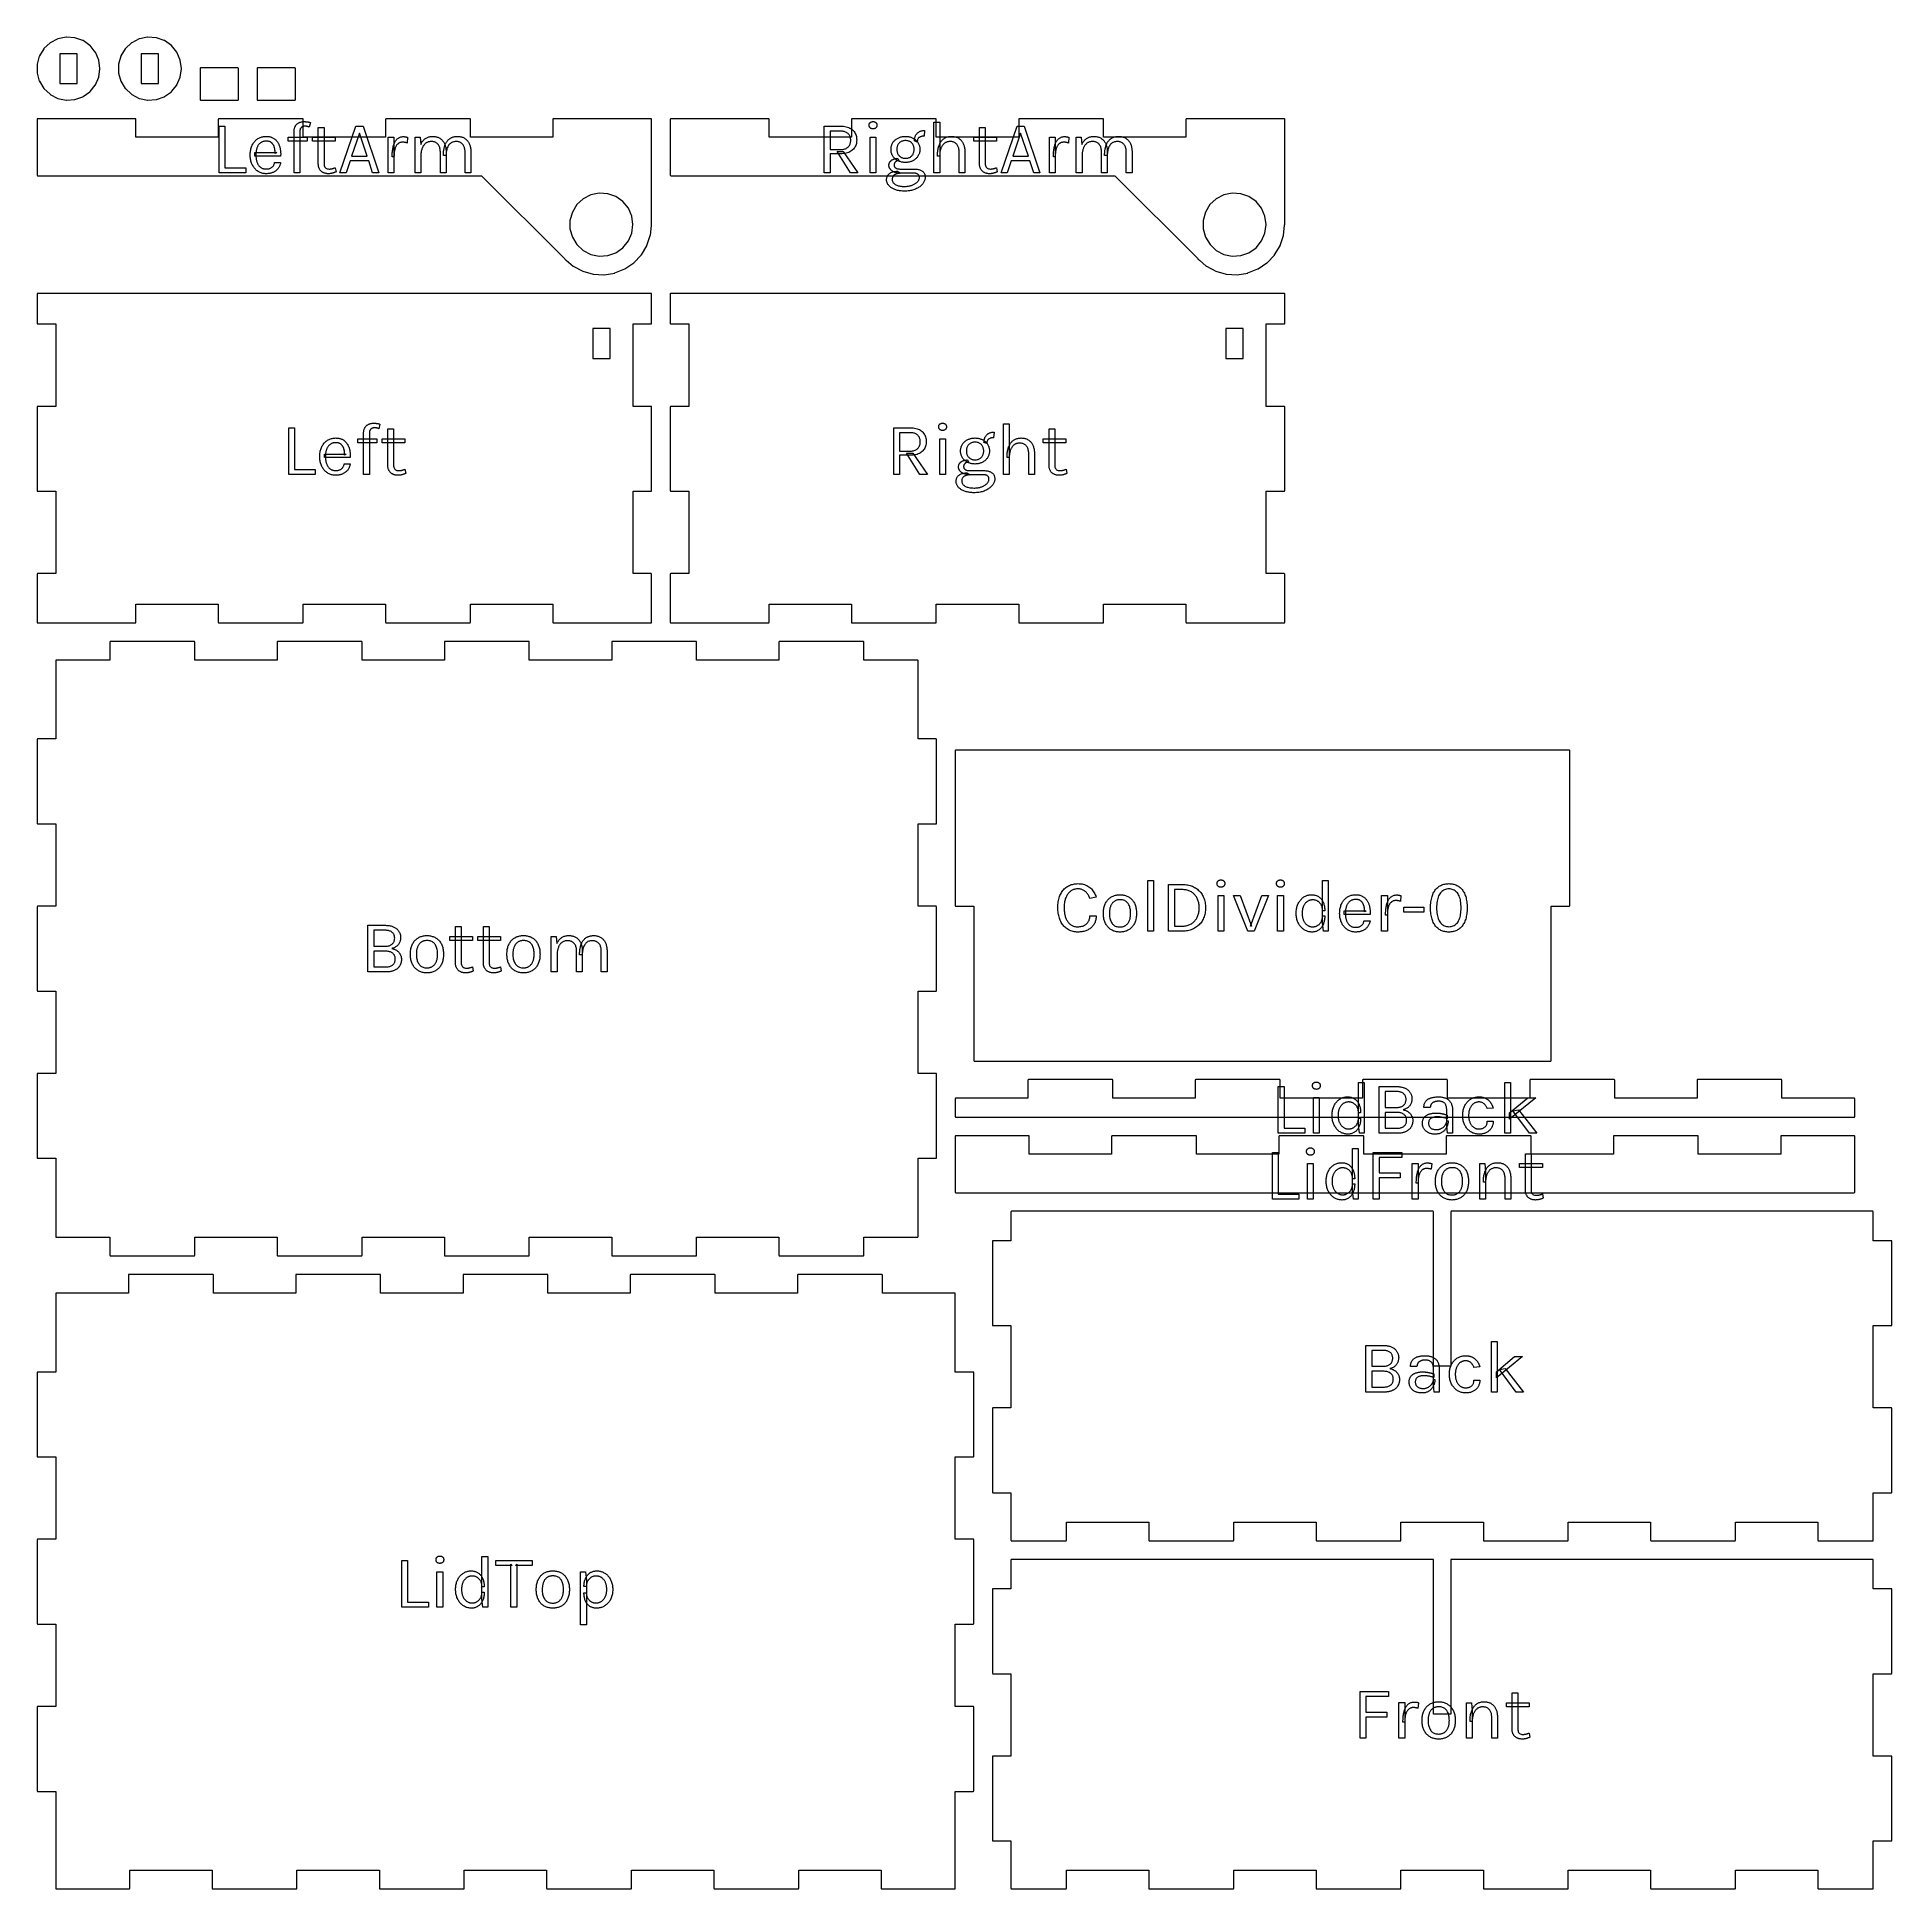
# Model space of a CAD drawing. Extents: x 3 to 302, y 3 to 302.
import ezdxf

# ---------------------------------------------------------------- set-up
doc = ezdxf.new("R2010")
doc.units = 0
doc.layers.get('0').update_dxf_attribs({"lineweight": 0})

msp = doc.modelspace()

# ---------------------------------------------------------------- linework, layer by layer
for p, q in [((4.08, 300.09), (3.37, 298.92)), ((4.1, 300.11), (4.08, 300.09)), ((5.1, 301.03), (4.1, 300.11)), ((5.12, 301.05), (5.1, 301.03)), ((6.33, 301.68), (5.12, 301.05)), ((6.34, 301.68), (6.33, 301.68)), ((6.36, 301.69), (6.34, 301.68)), ((7.69, 301.97), (6.36, 301.69)), ((7.72, 301.97), (7.69, 301.97)), ((9.08, 301.87), (7.72, 301.97)), ((9.1, 301.86), (9.08, 301.87)), ((10.38, 301.41), (9.1, 301.86)), ((10.39, 301.41), (10.38, 301.41)), ((10.41, 301.4), (10.39, 301.41)), ((11.52, 300.61), (10.41, 301.4)), ((11.54, 300.59), (11.52, 300.61)), ((12.4, 299.54), (11.54, 300.59)), ((12.41, 299.52), (12.4, 299.54)), ((12.96, 298.27), (12.41, 299.52)), ((17.23, 300.09), (16.52, 298.92)), ((17.25, 300.11), (17.23, 300.09)), ((18.25, 301.03), (17.25, 300.11)), ((18.27, 301.05), (18.25, 301.03)), ((19.48, 301.68), (18.27, 301.05)), ((19.49, 301.68), (19.48, 301.68)), ((19.51, 301.69), (19.49, 301.68)), ((20.84, 301.97), (19.51, 301.69)), ((20.87, 301.97), (20.84, 301.97)), ((22.23, 301.87), (20.87, 301.97)), ((22.25, 301.86), (22.23, 301.87)), ((23.53, 301.41), (22.25, 301.86)), ((23.54, 301.41), (23.53, 301.41)), ((23.56, 301.4), (23.54, 301.41)), ((24.67, 300.61), (23.56, 301.4)), ((24.69, 300.59), (24.67, 300.61)), ((25.55, 299.54), (24.69, 300.59)), ((25.56, 299.52), (25.55, 299.54)), ((26.11, 298.27), (25.56, 299.52)), ((3.36, 298.9), (3, 297.59)), ((3, 297.59), (3, 296.17)), ((3.37, 298.9), (3.36, 298.9)), ((3.37, 298.92), (3.37, 298.9)), ((9.47, 299.28), (6.67, 299.28)), ((6.67, 299.28), (6.67, 294.48)), ((9.47, 294.48), (9.47, 299.28)), ((12.96, 298.26), (12.96, 298.27)), ((12.97, 298.24), (12.96, 298.26)), ((13.15, 296.89), (12.97, 298.24)), ((12.97, 295.52), (13.15, 296.87)), ((13.15, 296.87), (13.15, 296.89)), ((16.51, 298.9), (16.15, 297.59)), ((16.15, 297.59), (16.15, 296.17)), ((16.52, 298.9), (16.51, 298.9)), ((16.52, 298.92), (16.52, 298.9)), ((22.62, 299.28), (19.82, 299.28)), ((19.82, 299.28), (19.82, 294.48)), ((22.62, 294.48), (22.62, 299.28)), ((26.11, 298.26), (26.11, 298.27)), ((26.12, 298.24), (26.11, 298.26)), ((26.3, 296.89), (26.12, 298.24)), ((26.12, 295.52), (26.3, 296.87)), ((26.3, 296.87), (26.3, 296.89)), ((29.31, 296.93), (29.3, 296.91)), ((29.3, 296.91), (29.3, 291.87)), ((29.32, 296.94), (29.31, 296.93)), ((29.33, 296.96), (29.32, 296.94)), ((29.34, 296.97), (29.33, 296.96)), ((29.38, 296.99), (29.34, 296.97)), ((35.42, 296.99), (29.38, 296.99)), ((35.44, 296.98), (35.42, 296.99)), ((35.45, 296.97), (35.44, 296.98)), ((35.47, 296.96), (35.45, 296.97)), ((35.48, 296.95), (35.47, 296.96)), ((35.5, 296.91), (35.48, 296.95)), ((35.5, 291.87), (35.5, 296.91)), ((38.51, 296.93), (38.5, 296.91)), ((38.5, 296.91), (38.5, 291.87)), ((38.52, 296.94), (38.51, 296.93)), ((38.53, 296.96), (38.52, 296.94)), ((38.54, 296.97), (38.53, 296.96)), ((38.58, 296.99), (38.54, 296.97)), ((44.62, 296.99), (38.58, 296.99)), ((44.64, 296.98), (44.62, 296.99)), ((44.65, 296.97), (44.64, 296.98)), ((44.67, 296.96), (44.65, 296.97)), ((44.68, 296.95), (44.67, 296.96)), ((44.7, 296.91), (44.68, 296.95)), ((44.7, 291.87), (44.7, 296.91)), ((3, 296.17), (3.36, 294.86)), ((3.36, 294.86), (3.37, 294.84)), ((3.37, 294.84), (4.08, 293.67)), ((4.08, 293.67), (4.1, 293.65)), ((4.1, 293.65), (5.1, 292.73)), ((6.67, 294.48), (9.47, 294.48)), ((11.54, 293.17), (12.4, 294.22)), ((12.4, 294.22), (12.41, 294.23)), ((12.41, 294.24), (12.96, 295.49)), ((12.41, 294.23), (12.41, 294.24)), ((12.96, 295.49), (12.97, 295.51)), ((12.97, 295.51), (12.97, 295.52)), ((16.15, 296.17), (16.51, 294.86)), ((16.51, 294.86), (16.52, 294.84)), ((16.52, 294.84), (17.23, 293.67)), ((17.23, 293.67), (17.25, 293.65)), ((17.25, 293.65), (18.25, 292.73)), ((19.82, 294.48), (22.62, 294.48)), ((24.69, 293.17), (25.55, 294.22)), ((25.55, 294.22), (25.56, 294.23)), ((25.56, 294.24), (26.11, 295.49)), ((25.56, 294.23), (25.56, 294.24)), ((26.11, 295.49), (26.12, 295.51)), ((26.12, 295.51), (26.12, 295.52)), ((5.1, 292.73), (5.12, 292.71)), ((5.12, 292.71), (6.33, 292.08)), ((6.33, 292.08), (6.35, 292.07)), ((6.35, 292.07), (6.36, 292.07)), ((6.36, 292.07), (7.69, 291.79)), ((7.69, 291.79), (7.72, 291.79)), ((7.72, 291.79), (9.08, 291.89)), ((9.08, 291.89), (9.1, 291.89)), ((9.1, 291.9), (10.38, 292.35)), ((9.1, 291.89), (9.1, 291.9)), ((10.38, 292.35), (10.4, 292.35)), ((10.4, 292.35), (10.41, 292.36)), ((10.41, 292.36), (11.52, 293.15)), ((11.52, 293.15), (11.54, 293.17)), ((18.25, 292.73), (18.27, 292.71)), ((18.27, 292.71), (19.48, 292.08)), ((19.48, 292.08), (19.5, 292.07)), ((19.5, 292.07), (19.51, 292.07)), ((19.51, 292.07), (20.84, 291.79)), ((20.84, 291.79), (20.87, 291.79)), ((20.87, 291.79), (22.23, 291.89)), ((22.23, 291.89), (22.25, 291.89)), ((22.25, 291.9), (23.53, 292.35)), ((22.25, 291.89), (22.25, 291.9)), ((23.53, 292.35), (23.55, 292.35)), ((23.55, 292.35), (23.56, 292.36)), ((23.56, 292.36), (24.67, 293.15)), ((24.67, 293.15), (24.69, 293.17)), ((29.3, 291.87), (29.32, 291.83)), ((29.32, 291.83), (29.33, 291.82)), ((29.33, 291.82), (29.35, 291.81)), ((29.35, 291.81), (29.36, 291.8)), ((29.36, 291.8), (29.38, 291.79)), ((29.38, 291.79), (35.42, 291.79)), ((35.42, 291.79), (35.46, 291.81)), ((35.46, 291.81), (35.47, 291.82)), ((35.47, 291.82), (35.48, 291.84)), ((35.48, 291.84), (35.49, 291.85)), ((35.49, 291.85), (35.5, 291.87)), ((38.5, 291.87), (38.52, 291.83)), ((38.52, 291.83), (38.53, 291.82)), ((38.53, 291.82), (38.55, 291.81)), ((38.55, 291.81), (38.56, 291.8)), ((38.56, 291.8), (38.58, 291.79)), ((38.58, 291.79), (44.62, 291.79)), ((44.62, 291.79), (44.66, 291.81)), ((44.66, 291.81), (44.67, 291.82)), ((44.67, 291.82), (44.68, 291.84)), ((44.68, 291.84), (44.69, 291.85)), ((44.69, 291.85), (44.7, 291.87)), ((3.01, 288.73), (3, 288.71)), ((3, 288.71), (3, 279.67)), ((3.02, 288.74), (3.01, 288.73)), ((3.03, 288.76), (3.02, 288.74)), ((3.04, 288.77), (3.03, 288.76)), ((3.08, 288.79), (3.04, 288.77)), ((18.87, 288.79), (3.08, 288.79)), ((18.89, 288.78), (18.87, 288.79)), ((18.9, 288.77), (18.89, 288.78)), ((18.92, 288.76), (18.9, 288.77)), ((18.93, 288.75), (18.92, 288.76)), ((18.95, 288.71), (18.93, 288.75)), ((18.95, 285.79), (18.95, 288.71)), ((32.26, 288.73), (32.25, 288.71)), ((32.25, 288.71), (32.25, 285.79)), ((32.27, 288.74), (32.26, 288.73)), ((32.28, 288.76), (32.27, 288.74)), ((32.29, 288.77), (32.28, 288.76)), ((32.33, 288.79), (32.29, 288.77)), ((45.87, 288.79), (32.33, 288.79)), ((32.386, 287.592), (33.322, 287.592)), ((32.386, 280.056), (32.386, 287.592)), ((32.386, 287.592), (32.386, 287.592)), ((33.322, 287.592), (33.322, 280.872)), ((44.577, 287.377), (44.61, 287.46)), ((44.61, 287.46), (44.647, 287.538)), ((44.647, 287.538), (44.689, 287.613)), ((44.689, 287.613), (44.734, 287.684)), ((44.734, 287.684), (44.783, 287.751)), ((44.783, 287.751), (44.834, 287.814)), ((44.834, 287.814), (44.888, 287.873)), ((44.888, 287.873), (44.945, 287.929)), ((44.945, 287.929), (45.006, 287.981)), ((45.006, 287.981), (45.069, 288.029)), ((45.069, 288.029), (45.135, 288.073)), ((45.135, 288.073), (45.205, 288.113)), ((45.205, 288.113), (45.277, 288.15)), ((45.277, 288.15), (45.352, 288.183)), ((45.352, 288.183), (45.428, 288.213)), ((45.428, 288.213), (45.506, 288.239)), ((45.506, 288.239), (45.586, 288.261)), ((45.586, 288.261), (45.668, 288.281)), ((45.668, 288.281), (45.751, 288.296)), ((45.707, 287.43), (45.675, 287.405)), ((45.741, 287.453), (45.707, 287.43)), ((45.776, 287.474), (45.741, 287.453)), ((45.751, 288.296), (45.836, 288.308)), ((45.812, 287.492), (45.776, 287.474)), ((45.85, 287.508), (45.812, 287.492)), ((45.836, 288.308), (45.923, 288.317)), ((45.888, 287.522), (45.85, 287.508)), ((45.89, 288.78), (45.87, 288.79)), ((45.927, 287.534), (45.888, 287.522)), ((45.9, 288.77), (45.89, 288.78)), ((45.92, 288.76), (45.9, 288.77)), ((45.93, 288.75), (45.92, 288.76)), ((45.923, 288.317), (46.012, 288.322)), ((45.965, 287.545), (45.927, 287.534)), ((45.95, 288.71), (45.93, 288.75)), ((45.95, 285.79), (45.95, 288.71)), ((46.004, 287.554), (45.965, 287.545)), ((46.042, 287.562), (46.004, 287.554)), ((46.012, 288.322), (46.102, 288.324)), ((46.08, 287.568), (46.042, 287.562)), ((46.119, 287.574), (46.08, 287.568)), ((46.102, 288.324), (46.102, 288.324)), ((46.102, 288.324), (46.151, 288.324)), ((46.157, 287.577), (46.119, 287.574)), ((46.151, 288.324), (46.201, 288.323)), ((46.196, 287.579), (46.157, 287.577)), ((46.234, 287.58), (46.196, 287.579)), ((46.201, 288.323), (46.25, 288.321)), ((46.267, 287.58), (46.234, 287.58)), ((46.234, 287.58), (46.234, 287.58)), ((46.25, 288.321), (46.3, 288.318)), ((46.299, 287.579), (46.267, 287.58)), ((46.333, 287.577), (46.299, 287.579)), ((46.3, 288.318), (46.35, 288.315)), ((46.366, 287.574), (46.333, 287.577)), ((46.35, 288.315), (46.4, 288.311)), ((46.4, 287.571), (46.366, 287.574)), ((46.4, 288.311), (46.451, 288.306)), ((46.434, 287.567), (46.4, 287.571)), ((46.468, 287.562), (46.434, 287.567)), ((46.451, 288.306), (46.501, 288.301)), ((46.503, 287.557), (46.468, 287.562)), ((46.501, 288.301), (46.552, 288.295)), ((46.538, 287.551), (46.503, 287.557)), ((46.573, 287.544), (46.538, 287.551)), ((46.552, 288.295), (46.603, 288.288)), ((46.608, 287.536), (46.573, 287.544)), ((46.603, 288.288), (46.654, 288.28)), ((46.644, 287.528), (46.608, 287.536)), ((46.679, 287.519), (46.644, 287.528)), ((46.654, 288.28), (46.705, 288.272)), ((46.715, 287.509), (46.679, 287.519)), ((46.705, 288.272), (46.756, 288.263)), ((46.751, 287.499), (46.715, 287.509)), ((46.786, 287.488), (46.751, 287.499)), ((46.756, 288.263), (46.807, 288.253)), ((46.822, 287.476), (46.786, 287.488)), ((46.807, 288.253), (46.857, 288.243)), ((46.858, 287.463), (46.822, 287.476)), ((46.857, 288.243), (46.908, 288.232)), ((46.894, 287.45), (46.858, 287.463)), ((46.93, 287.436), (46.894, 287.45)), ((46.908, 288.232), (46.959, 288.22)), ((47.11, 288.18), (46.93, 287.436)), ((46.959, 288.22), (47.009, 288.207)), ((47.009, 288.207), (47.06, 288.194)), ((47.06, 288.194), (47.11, 288.18)), ((47.11, 288.18), (47.11, 288.18)), ((51.88, 280.056), (54.472, 287.592)), ((54.472, 287.592), (55.612, 287.592)), ((55.612, 287.592), (58.144, 280.056)), ((59.26, 288.73), (59.25, 288.71)), ((59.25, 288.71), (59.25, 285.79)), ((59.27, 288.74), (59.26, 288.73)), ((59.28, 288.76), (59.27, 288.74)), ((59.29, 288.77), (59.28, 288.76)), ((59.33, 288.79), (59.29, 288.77)), ((72.87, 288.79), (59.33, 288.79)), ((72.89, 288.78), (72.87, 288.79)), ((72.9, 288.77), (72.89, 288.78)), ((72.92, 288.76), (72.9, 288.77)), ((72.93, 288.75), (72.92, 288.76)), ((72.95, 288.71), (72.93, 288.75)), ((72.95, 285.79), (72.95, 288.71)), ((86.26, 288.73), (86.25, 288.71)), ((86.25, 288.71), (86.25, 285.79)), ((86.27, 288.74), (86.26, 288.73)), ((86.28, 288.76), (86.27, 288.74)), ((86.29, 288.77), (86.28, 288.76)), ((86.33, 288.79), (86.29, 288.77)), ((102.12, 288.79), (86.33, 288.79)), ((102.14, 288.78), (102.12, 288.79)), ((102.15, 288.77), (102.14, 288.78)), ((102.17, 288.76), (102.15, 288.77)), ((102.18, 288.75), (102.17, 288.76)), ((102.2, 288.71), (102.18, 288.75)), ((102.2, 271.67), (102.2, 288.71)), ((105.21, 288.73), (105.2, 288.71)), ((105.2, 288.71), (105.2, 279.67)), ((105.22, 288.74), (105.21, 288.73)), ((105.23, 288.76), (105.22, 288.74)), ((105.24, 288.77), (105.23, 288.76)), ((105.28, 288.79), (105.24, 288.77)), ((121.07, 288.79), (105.28, 288.79)), ((121.09, 288.78), (121.07, 288.79)), ((121.1, 288.77), (121.09, 288.78)), ((121.12, 288.76), (121.1, 288.77)), ((121.13, 288.75), (121.12, 288.76)), ((121.15, 288.71), (121.13, 288.75)), ((121.15, 285.79), (121.15, 288.71)), ((130.056, 280.056), (130.056, 287.592)), ((130.056, 287.592), (132.684, 287.592)), ((132.684, 287.592), (132.936, 287.586)), ((132.936, 287.586), (133.175, 287.567)), ((133.175, 287.567), (133.402, 287.537)), ((133.402, 287.537), (133.616, 287.494)), ((133.616, 287.494), (133.817, 287.438)), ((133.817, 287.438), (134.006, 287.371)), ((134.46, 288.73), (134.45, 288.71)), ((134.45, 288.71), (134.45, 285.79)), ((134.47, 288.74), (134.46, 288.73)), ((134.48, 288.76), (134.47, 288.74)), ((134.49, 288.77), (134.48, 288.76)), ((134.53, 288.79), (134.49, 288.77)), ((148.07, 288.79), (134.53, 288.79)), ((137.31, 287.748), (137.312, 287.8)), ((137.312, 287.695), (137.31, 287.748)), ((137.31, 287.748), (137.31, 287.748)), ((137.312, 287.8), (137.317, 287.849)), ((137.317, 287.644), (137.312, 287.695)), ((137.317, 287.849), (137.325, 287.897)), ((137.325, 287.595), (137.317, 287.644)), ((137.325, 287.897), (137.337, 287.942)), ((137.337, 287.549), (137.325, 287.595)), ((137.337, 287.942), (137.352, 287.985)), ((137.352, 287.504), (137.337, 287.549)), ((137.352, 287.985), (137.37, 288.026)), ((137.37, 287.462), (137.352, 287.504)), ((137.37, 288.026), (137.392, 288.065)), ((137.392, 287.421), (137.37, 287.462)), ((137.392, 288.065), (137.418, 288.101)), ((137.418, 288.101), (137.446, 288.136)), ((137.446, 288.136), (137.478, 288.168)), ((137.478, 288.168), (137.513, 288.198)), ((137.513, 288.198), (137.55, 288.224)), ((137.55, 288.224), (137.59, 288.248)), ((137.59, 288.248), (137.632, 288.268)), ((137.632, 288.268), (137.676, 288.285)), ((137.676, 288.285), (137.723, 288.299)), ((137.723, 288.299), (137.772, 288.31)), ((137.772, 288.31), (137.824, 288.318)), ((137.824, 288.318), (137.878, 288.322)), ((137.878, 288.322), (137.934, 288.324)), ((137.934, 288.324), (137.934, 288.324)), ((137.934, 288.324), (137.99, 288.322)), ((137.99, 288.322), (138.044, 288.318)), ((138.044, 288.318), (138.096, 288.31)), ((138.096, 288.31), (138.145, 288.299)), ((138.145, 288.299), (138.192, 288.285)), ((138.192, 288.285), (138.236, 288.268)), ((138.236, 288.268), (138.278, 288.248)), ((138.278, 288.248), (138.318, 288.224)), ((138.318, 288.224), (138.355, 288.198)), ((138.355, 288.198), (138.39, 288.168)), ((138.39, 288.168), (138.422, 288.136)), ((138.422, 288.136), (138.45, 288.101)), ((138.45, 288.101), (138.476, 288.065)), ((138.476, 288.065), (138.498, 288.026)), ((138.498, 287.462), (138.476, 287.421)), ((138.498, 288.026), (138.516, 287.985)), ((138.516, 287.504), (138.498, 287.462)), ((138.516, 287.985), (138.531, 287.942)), ((138.531, 287.549), (138.516, 287.504)), ((138.531, 287.942), (138.543, 287.897)), ((138.543, 287.595), (138.531, 287.549)), ((138.543, 287.897), (138.551, 287.849)), ((138.551, 287.644), (138.543, 287.595)), ((138.551, 287.849), (138.556, 287.8)), ((138.556, 287.695), (138.551, 287.644)), ((138.556, 287.8), (138.558, 287.748)), ((138.558, 287.748), (138.556, 287.695)), ((138.558, 287.748), (138.558, 287.748)), ((147.756, 280.056), (147.756, 288.24)), ((147.756, 288.24), (148.692, 288.24)), ((148.09, 288.78), (148.07, 288.79)), ((148.1, 288.77), (148.09, 288.78)), ((148.12, 288.76), (148.1, 288.77)), ((148.13, 288.75), (148.12, 288.76)), ((148.15, 288.71), (148.13, 288.75)), ((148.15, 285.79), (148.15, 288.71)), ((148.692, 288.24), (148.692, 280.056)), ((158.61, 280.056), (161.202, 287.592)), ((161.202, 287.592), (162.342, 287.592)), ((161.46, 288.73), (161.45, 288.71)), ((161.45, 288.71), (161.45, 285.79)), ((161.47, 288.74), (161.46, 288.73)), ((161.48, 288.76), (161.47, 288.74)), ((161.49, 288.77), (161.48, 288.76)), ((161.53, 288.79), (161.49, 288.77)), ((175.07, 288.79), (161.53, 288.79)), ((162.342, 287.592), (164.874, 280.056)), ((175.09, 288.78), (175.07, 288.79)), ((175.1, 288.77), (175.09, 288.78)), ((175.12, 288.76), (175.1, 288.77)), ((175.13, 288.75), (175.12, 288.76)), ((175.15, 288.71), (175.13, 288.75)), ((175.15, 285.79), (175.15, 288.71)), ((188.46, 288.73), (188.45, 288.71)), ((188.45, 288.71), (188.45, 285.79)), ((188.47, 288.74), (188.46, 288.73)), ((188.48, 288.76), (188.47, 288.74)), ((188.49, 288.77), (188.48, 288.76)), ((188.53, 288.79), (188.49, 288.77)), ((204.32, 288.79), (188.53, 288.79)), ((204.34, 288.78), (204.32, 288.79)), ((204.35, 288.77), (204.34, 288.78)), ((204.37, 288.76), (204.35, 288.77)), ((204.38, 288.75), (204.37, 288.76)), ((204.4, 288.71), (204.38, 288.75)), ((204.4, 271.67), (204.4, 288.71)), ((32.25, 285.79), (18.95, 285.79)), ((37.668, 284.394), (37.732, 284.532)), ((37.732, 284.532), (37.802, 284.664)), ((37.802, 284.664), (37.876, 284.791)), ((37.876, 284.791), (37.956, 284.91)), ((37.956, 284.91), (38.041, 285.024)), ((38.041, 285.024), (38.13, 285.131)), ((38.13, 285.131), (38.225, 285.232)), ((38.225, 285.232), (38.324, 285.327)), ((38.324, 285.327), (38.429, 285.415)), ((38.429, 285.415), (38.538, 285.497)), ((38.538, 285.497), (38.653, 285.573)), ((38.697, 284.496), (38.646, 284.416)), ((38.653, 285.573), (38.772, 285.642)), ((38.751, 284.572), (38.697, 284.496)), ((38.808, 284.644), (38.751, 284.572)), ((38.772, 285.642), (38.894, 285.704)), ((38.87, 284.713), (38.808, 284.644)), ((38.935, 284.778), (38.87, 284.713)), ((38.894, 285.704), (39.019, 285.758)), ((39.003, 284.84), (38.935, 284.778)), ((39.076, 284.898), (39.003, 284.84)), ((39.019, 285.758), (39.147, 285.805)), ((39.152, 284.952), (39.076, 284.898)), ((39.147, 285.805), (39.279, 285.845)), ((39.232, 285), (39.152, 284.952)), ((39.315, 285.042), (39.232, 285)), ((39.279, 285.845), (39.414, 285.878)), ((39.402, 285.078), (39.315, 285.042)), ((39.493, 285.11), (39.402, 285.078)), ((39.414, 285.878), (39.553, 285.903)), ((39.587, 285.135), (39.493, 285.11)), ((39.553, 285.903), (39.695, 285.921)), ((39.685, 285.155), (39.587, 285.135)), ((39.786, 285.169), (39.685, 285.155)), ((39.695, 285.921), (39.84, 285.932)), ((39.891, 285.177), (39.786, 285.169)), ((39.84, 285.932), (39.988, 285.936)), ((40, 285.18), (39.891, 285.177)), ((39.988, 285.936), (39.988, 285.936)), ((39.988, 285.936), (40.117, 285.933)), ((40.086, 285.178), (40, 285.18)), ((40, 285.18), (40, 285.18)), ((40.169, 285.173), (40.086, 285.178)), ((40.117, 285.933), (40.242, 285.925)), ((40.249, 285.164), (40.169, 285.173)), ((40.242, 285.925), (40.363, 285.912)), ((40.325, 285.151), (40.249, 285.164)), ((40.399, 285.135), (40.325, 285.151)), ((40.363, 285.912), (40.48, 285.894)), ((40.469, 285.115), (40.399, 285.135)), ((40.537, 285.092), (40.469, 285.115)), ((40.48, 285.894), (40.594, 285.87)), ((40.601, 285.065), (40.537, 285.092)), ((40.594, 285.87), (40.704, 285.841)), ((40.662, 285.034), (40.601, 285.065)), ((40.72, 285), (40.662, 285.034)), ((40.704, 285.841), (40.81, 285.807)), ((40.775, 284.963), (40.72, 285)), ((40.828, 284.923), (40.775, 284.963)), ((40.81, 285.807), (40.912, 285.767)), ((40.878, 284.881), (40.828, 284.923)), ((40.925, 284.837), (40.878, 284.881)), ((40.912, 285.767), (41.01, 285.722)), ((40.971, 284.791), (40.925, 284.837)), ((41.013, 284.742), (40.971, 284.791)), ((41.01, 285.722), (41.104, 285.672)), ((41.053, 284.691), (41.013, 284.742)), ((41.091, 284.637), (41.053, 284.691)), ((41.126, 284.581), (41.091, 284.637)), ((41.104, 285.672), (41.195, 285.617)), ((41.158, 284.523), (41.126, 284.581)), ((41.188, 284.463), (41.158, 284.523)), ((41.216, 284.402), (41.188, 284.463)), ((41.195, 285.617), (41.282, 285.559)), ((41.282, 285.559), (41.365, 285.497)), ((41.365, 285.497), (41.445, 285.431)), ((41.445, 285.431), (41.521, 285.362)), ((41.521, 285.362), (41.594, 285.288)), ((41.594, 285.288), (41.663, 285.211)), ((41.663, 285.211), (41.728, 285.131)), ((41.728, 285.131), (41.79, 285.046)), ((41.79, 285.046), (41.848, 284.958)), ((41.848, 284.958), (41.903, 284.867)), ((41.903, 284.867), (41.954, 284.773)), ((41.954, 284.773), (42.002, 284.677)), ((42.002, 284.677), (42.046, 284.579)), ((42.046, 284.579), (42.087, 284.479)), ((42.087, 284.479), (42.125, 284.376)), ((43.534, 285.144), (43.534, 285.792)), ((43.534, 285.792), (46.594, 285.792)), ((46.594, 285.144), (43.534, 285.144)), ((44.47, 286.68), (44.472, 286.792)), ((44.47, 280.056), (44.47, 286.68)), ((44.472, 286.792), (44.479, 286.9)), ((44.479, 286.9), (44.49, 287.003)), ((44.49, 287.003), (44.505, 287.103)), ((44.505, 287.103), (44.525, 287.198)), ((44.525, 287.198), (44.549, 287.289)), ((44.549, 287.289), (44.577, 287.377)), ((45.407, 286.741), (45.406, 286.668)), ((45.406, 286.668), (45.406, 286.668)), ((45.406, 286.668), (45.406, 280.056)), ((45.411, 286.81), (45.407, 286.741)), ((45.417, 286.876), (45.411, 286.81)), ((45.426, 286.938), (45.417, 286.876)), ((45.438, 286.997), (45.426, 286.938)), ((45.451, 287.052), (45.438, 286.997)), ((45.468, 287.104), (45.451, 287.052)), ((45.487, 287.152), (45.468, 287.104)), ((45.508, 287.197), (45.487, 287.152)), ((45.532, 287.238), (45.508, 287.197)), ((45.558, 287.276), (45.532, 287.238)), ((45.585, 287.312), (45.558, 287.276)), ((45.614, 287.345), (45.585, 287.312)), ((45.643, 287.376), (45.614, 287.345)), ((45.675, 287.405), (45.643, 287.376)), ((59.25, 285.79), (45.95, 285.79)), ((46.594, 285.792), (46.594, 285.144)), ((46.594, 285.144), (46.594, 285.144)), ((47.464, 285.144), (47.464, 285.792)), ((47.464, 285.792), (51.124, 285.792)), ((51.124, 285.144), (47.464, 285.144)), ((48.388, 281.532), (48.388, 287.388)), ((48.388, 287.388), (49.312, 287.388)), ((49.312, 287.388), (49.312, 281.556)), ((51.124, 285.792), (51.124, 285.144)), ((51.124, 285.144), (51.124, 285.144)), ((55.024, 286.452), (53.764, 282.72)), ((56.284, 282.72), (55.024, 286.452)), ((55.024, 286.452), (55.024, 286.452)), ((59.674, 280.056), (59.674, 285.804)), ((59.674, 285.804), (60.61, 285.804)), ((60.492, 284.315), (60.532, 284.463)), ((60.532, 284.463), (60.576, 284.604)), ((60.576, 284.604), (60.624, 284.738)), ((60.61, 285.804), (60.61, 280.056)), ((60.624, 284.738), (60.676, 284.864)), ((60.676, 284.864), (60.731, 284.983)), ((60.731, 284.983), (60.791, 285.095)), ((60.791, 285.095), (60.854, 285.199)), ((60.854, 285.199), (60.922, 285.296)), ((60.922, 285.296), (60.993, 285.386)), ((60.982, 284.438), (60.935, 284.359)), ((61.032, 284.513), (60.982, 284.438)), ((60.993, 285.386), (61.068, 285.468)), ((61.086, 284.583), (61.032, 284.513)), ((61.068, 285.468), (61.147, 285.543)), ((61.143, 284.648), (61.086, 284.583)), ((61.204, 284.709), (61.143, 284.648)), ((61.147, 285.543), (61.23, 285.611)), ((61.268, 284.764), (61.204, 284.709)), ((61.23, 285.611), (61.316, 285.672)), ((61.337, 284.814), (61.268, 284.764)), ((61.316, 285.672), (61.406, 285.725)), ((61.409, 284.857), (61.337, 284.814)), ((61.406, 285.725), (61.499, 285.771)), ((61.485, 284.895), (61.409, 284.857)), ((61.566, 284.927), (61.485, 284.895)), ((61.499, 285.771), (61.596, 285.811)), ((61.65, 284.953), (61.566, 284.927)), ((61.596, 285.811), (61.697, 285.843)), ((61.738, 284.974), (61.65, 284.953)), ((61.697, 285.843), (61.801, 285.868)), ((61.83, 284.988), (61.738, 284.974)), ((61.801, 285.868), (61.908, 285.886)), ((61.926, 284.997), (61.83, 284.988)), ((61.908, 285.886), (62.019, 285.896)), ((62.026, 285), (61.926, 284.997)), ((62.019, 285.896), (62.134, 285.9)), ((62.058, 285), (62.026, 285)), ((62.026, 285), (62.026, 285)), ((62.09, 284.998), (62.058, 285)), ((62.123, 284.996), (62.09, 284.998)), ((62.158, 284.994), (62.123, 284.996)), ((62.134, 285.9), (62.134, 285.9)), ((62.134, 285.9), (62.172, 285.9)), ((62.193, 284.99), (62.158, 284.994)), ((62.172, 285.9), (62.209, 285.899)), ((62.228, 284.986), (62.193, 284.99)), ((62.209, 285.899), (62.246, 285.898)), ((62.265, 284.981), (62.228, 284.986)), ((62.246, 285.898), (62.282, 285.896)), ((62.302, 284.975), (62.265, 284.981)), ((62.282, 285.896), (62.318, 285.893)), ((62.341, 284.968), (62.302, 284.975)), ((62.318, 285.893), (62.353, 285.89)), ((62.38, 284.961), (62.341, 284.968)), ((62.353, 285.89), (62.387, 285.887)), ((62.419, 284.953), (62.38, 284.961)), ((62.387, 285.887), (62.42, 285.883)), ((62.458, 284.945), (62.419, 284.953)), ((62.42, 285.883), (62.453, 285.878)), ((62.453, 285.878), (62.485, 285.873)), ((62.496, 284.936), (62.458, 284.945)), ((62.485, 285.873), (62.517, 285.867)), ((62.534, 284.927), (62.496, 284.936)), ((62.517, 285.867), (62.549, 285.861)), ((62.571, 284.918), (62.534, 284.927)), ((62.549, 285.861), (62.581, 285.854)), ((62.607, 284.909), (62.571, 284.918)), ((62.581, 285.854), (62.613, 285.847)), ((62.643, 284.899), (62.607, 284.909)), ((62.613, 285.847), (62.645, 285.839)), ((62.678, 284.889), (62.643, 284.899)), ((62.645, 285.839), (62.677, 285.831)), ((62.677, 285.831), (62.709, 285.822)), ((62.712, 284.879), (62.678, 284.889)), ((62.709, 285.822), (62.741, 285.813)), ((62.746, 284.868), (62.712, 284.879)), ((62.741, 285.813), (62.774, 285.803)), ((62.806, 285.792), (62.746, 284.868)), ((62.774, 285.803), (62.806, 285.792)), ((62.806, 285.792), (62.806, 285.792)), ((64.012, 280.056), (64.012, 285.792)), ((64.012, 285.792), (64.816, 285.792)), ((64.816, 285.792), (64.924, 284.64)), ((64.924, 284.64), (64.98, 284.762)), ((64.98, 284.762), (65.041, 284.878)), ((65.041, 284.878), (65.106, 284.988)), ((65.106, 284.988), (65.175, 285.093)), ((65.175, 285.093), (65.249, 285.192)), ((65.249, 285.192), (65.327, 285.285)), ((65.327, 285.285), (65.409, 285.372)), ((65.4, 284.483), (65.343, 284.4)), ((65.459, 284.562), (65.4, 284.483)), ((65.409, 285.372), (65.496, 285.454)), ((65.523, 284.635), (65.459, 284.562)), ((65.496, 285.454), (65.587, 285.53)), ((65.59, 284.703), (65.523, 284.635)), ((65.587, 285.53), (65.683, 285.6)), ((65.66, 284.767), (65.59, 284.703)), ((65.734, 284.826), (65.66, 284.767)), ((65.683, 285.6), (65.783, 285.664)), ((65.811, 284.88), (65.734, 284.826)), ((65.783, 285.664), (65.886, 285.721)), ((65.891, 284.928), (65.811, 284.88)), ((65.886, 285.721), (65.994, 285.771)), ((65.973, 284.97), (65.891, 284.928)), ((66.058, 285.006), (65.973, 284.97)), ((65.994, 285.771), (66.105, 285.815)), ((66.147, 285.038), (66.058, 285.006)), ((66.105, 285.815), (66.221, 285.852)), ((66.237, 285.063), (66.147, 285.038)), ((66.221, 285.852), (66.34, 285.882)), ((66.331, 285.083), (66.237, 285.063)), ((66.427, 285.097), (66.331, 285.083)), ((66.34, 285.882), (66.463, 285.906)), ((66.526, 285.105), (66.427, 285.097)), ((66.463, 285.906), (66.59, 285.923)), ((66.628, 285.108), (66.526, 285.105)), ((66.59, 285.923), (66.721, 285.933)), ((66.761, 285.104), (66.628, 285.108)), ((66.628, 285.108), (66.628, 285.108)), ((66.721, 285.933), (66.856, 285.936)), ((66.888, 285.091), (66.761, 285.104)), ((66.856, 285.936), (66.856, 285.936)), ((66.856, 285.936), (66.99, 285.933)), ((67.009, 285.069), (66.888, 285.091)), ((66.99, 285.933), (67.119, 285.924)), ((67.125, 285.039), (67.009, 285.069)), ((67.119, 285.924), (67.245, 285.909)), ((67.235, 285.001), (67.125, 285.039)), ((67.339, 284.954), (67.235, 285.001)), ((67.245, 285.909), (67.367, 285.888)), ((67.438, 284.898), (67.339, 284.954)), ((67.367, 285.888), (67.485, 285.86)), ((67.53, 284.833), (67.438, 284.898)), ((67.485, 285.86), (67.599, 285.827)), ((67.618, 284.761), (67.53, 284.833)), ((67.599, 285.827), (67.71, 285.788)), ((67.699, 284.679), (67.618, 284.761)), ((67.774, 284.589), (67.699, 284.679)), ((67.71, 285.788), (67.816, 285.742)), ((67.84, 284.492), (67.774, 284.589)), ((67.816, 285.742), (67.918, 285.691)), ((67.899, 284.386), (67.84, 284.492)), ((67.918, 285.691), (68.017, 285.633)), ((68.017, 285.633), (68.111, 285.57)), ((68.111, 285.57), (68.201, 285.501)), ((68.201, 285.501), (68.287, 285.428)), ((68.287, 285.428), (68.367, 285.349)), ((68.367, 285.349), (68.444, 285.265)), ((68.444, 285.265), (68.516, 285.175)), ((68.516, 285.175), (68.583, 285.081)), ((68.583, 285.081), (68.646, 284.981)), ((68.646, 284.981), (68.704, 284.876)), ((68.704, 284.876), (68.758, 284.766)), ((68.758, 284.766), (68.807, 284.651)), ((68.804, 284.421), (68.841, 284.528)), ((68.807, 284.651), (68.851, 284.532)), ((68.841, 284.528), (68.882, 284.63)), ((68.851, 284.532), (68.89, 284.409)), ((68.882, 284.63), (68.925, 284.729)), ((68.925, 284.729), (68.971, 284.824)), ((68.971, 284.824), (69.02, 284.915)), ((69.02, 284.915), (69.072, 285.002)), ((69.072, 285.002), (69.127, 285.086)), ((69.127, 285.086), (69.184, 285.165)), ((69.184, 285.165), (69.244, 285.24)), ((69.244, 285.24), (69.307, 285.312)), ((69.307, 285.312), (69.372, 285.38)), ((69.43, 284.505), (69.351, 284.38)), ((69.372, 285.38), (69.439, 285.443)), ((69.516, 284.62), (69.43, 284.505)), ((69.439, 285.443), (69.51, 285.503)), ((69.51, 285.503), (69.582, 285.559)), ((69.61, 284.722), (69.516, 284.62)), ((69.582, 285.559), (69.657, 285.611)), ((69.711, 284.813), (69.61, 284.722)), ((69.657, 285.611), (69.735, 285.659)), ((69.82, 284.891), (69.711, 284.813)), ((69.735, 285.659), (69.815, 285.704)), ((69.815, 285.704), (69.898, 285.744)), ((69.936, 284.957), (69.82, 284.891)), ((69.898, 285.744), (69.983, 285.78)), ((70.059, 285.012), (69.936, 284.957)), ((69.983, 285.78), (70.071, 285.813)), ((70.189, 285.054), (70.059, 285.012)), ((70.071, 285.813), (70.16, 285.842)), ((70.16, 285.842), (70.252, 285.867)), ((70.327, 285.084), (70.189, 285.054)), ((70.252, 285.867), (70.347, 285.888)), ((70.472, 285.102), (70.327, 285.084)), ((70.347, 285.888), (70.443, 285.905)), ((70.443, 285.905), (70.542, 285.919)), ((70.624, 285.108), (70.472, 285.102)), ((70.542, 285.919), (70.643, 285.928)), ((70.754, 285.104), (70.624, 285.108)), ((70.624, 285.108), (70.624, 285.108)), ((70.643, 285.928), (70.746, 285.934)), ((70.746, 285.934), (70.852, 285.936)), ((70.879, 285.091), (70.754, 285.104)), ((70.852, 285.936), (70.852, 285.936)), ((70.852, 285.936), (70.986, 285.933)), ((70.999, 285.069), (70.879, 285.091)), ((70.986, 285.933), (71.115, 285.924)), ((71.113, 285.039), (70.999, 285.069)), ((71.222, 285.001), (71.113, 285.039)), ((71.115, 285.924), (71.241, 285.909)), ((71.325, 284.954), (71.222, 285.001)), ((71.241, 285.909), (71.363, 285.888)), ((71.423, 284.898), (71.325, 284.954)), ((71.363, 285.888), (71.481, 285.86)), ((71.515, 284.833), (71.423, 284.898)), ((71.481, 285.86), (71.595, 285.827)), ((71.602, 284.761), (71.515, 284.833)), ((71.595, 285.827), (71.706, 285.788)), ((71.683, 284.679), (71.602, 284.761)), ((71.758, 284.589), (71.683, 284.679)), ((71.706, 285.788), (71.812, 285.742)), ((71.824, 284.492), (71.758, 284.589)), ((71.812, 285.742), (71.914, 285.691)), ((71.883, 284.386), (71.824, 284.492)), ((71.914, 285.691), (72.013, 285.633)), ((72.013, 285.633), (72.107, 285.57)), ((72.107, 285.57), (72.197, 285.501)), ((72.197, 285.501), (72.283, 285.428)), ((72.283, 285.428), (72.363, 285.349)), ((72.363, 285.349), (72.44, 285.265)), ((72.44, 285.265), (72.512, 285.175)), ((72.512, 285.175), (72.579, 285.081)), ((72.579, 285.081), (72.642, 284.981)), ((72.642, 284.981), (72.7, 284.876)), ((72.7, 284.876), (72.754, 284.766)), ((72.754, 284.766), (72.803, 284.651)), ((72.803, 284.651), (72.847, 284.532)), ((72.847, 284.532), (72.886, 284.409)), ((86.25, 285.79), (72.95, 285.79)), ((134.45, 285.79), (121.15, 285.79)), ((130.992, 286.788), (130.992, 283.8)), ((132.684, 286.788), (130.992, 286.788)), ((130.992, 286.788), (130.992, 286.788)), ((132.842, 286.784), (132.684, 286.788)), ((132.684, 286.788), (132.684, 286.788)), ((132.993, 286.772), (132.842, 286.784)), ((133.135, 286.752), (132.993, 286.772)), ((133.27, 286.724), (133.135, 286.752)), ((133.397, 286.688), (133.27, 286.724)), ((133.517, 286.643), (133.397, 286.688)), ((133.628, 286.591), (133.517, 286.643)), ((133.732, 286.531), (133.628, 286.591)), ((133.829, 286.462), (133.732, 286.531)), ((133.917, 286.386), (133.829, 286.462)), ((133.997, 286.303), (133.917, 286.386)), ((134.069, 286.214), (133.997, 286.303)), ((134.006, 287.371), (134.183, 287.291)), ((134.058, 284.394), (134.124, 284.49)), ((134.133, 286.119), (134.069, 286.214)), ((134.124, 284.49), (134.181, 284.59)), ((134.188, 286.019), (134.133, 286.119)), ((134.181, 284.59), (134.23, 284.696)), ((134.183, 287.291), (134.347, 287.198)), ((134.234, 285.914), (134.188, 286.019)), ((134.23, 284.696), (134.269, 284.807)), ((134.272, 285.802), (134.234, 285.914)), ((134.269, 284.807), (134.3, 284.923)), ((134.302, 285.685), (134.272, 285.802)), ((134.3, 284.923), (134.322, 285.044)), ((134.323, 285.562), (134.302, 285.685)), ((134.322, 285.044), (134.336, 285.169)), ((134.336, 285.434), (134.323, 285.562)), ((134.34, 285.3), (134.336, 285.434)), ((134.336, 285.169), (134.34, 285.3)), ((134.34, 285.3), (134.34, 285.3)), ((134.347, 287.198), (134.498, 287.094)), ((134.498, 287.094), (134.637, 286.977)), ((134.637, 286.977), (134.763, 286.85)), ((134.763, 286.85), (134.876, 286.716)), ((134.876, 286.716), (134.975, 286.573)), ((134.975, 286.573), (135.061, 286.423)), ((135.061, 286.423), (135.134, 286.265)), ((135.134, 284.464), (135.061, 284.307)), ((135.134, 286.265), (135.194, 286.1)), ((135.194, 284.628), (135.134, 284.464)), ((135.194, 286.1), (135.24, 285.926)), ((135.24, 284.8), (135.194, 284.628)), ((135.24, 285.926), (135.273, 285.745)), ((135.273, 284.979), (135.24, 284.8)), ((135.273, 285.745), (135.293, 285.557)), ((135.293, 285.166), (135.273, 284.979)), ((135.293, 285.557), (135.3, 285.36)), ((135.3, 285.36), (135.293, 285.166)), ((135.3, 285.36), (135.3, 285.36)), ((137.418, 287.383), (137.392, 287.421)), ((137.446, 287.347), (137.418, 287.383)), ((137.478, 287.313), (137.446, 287.347)), ((137.466, 280.056), (137.466, 285.804)), ((137.466, 285.804), (138.402, 285.804)), ((137.513, 287.282), (137.478, 287.313)), ((137.55, 287.254), (137.513, 287.282)), ((137.59, 287.229), (137.55, 287.254)), ((137.632, 287.207), (137.59, 287.229)), ((137.676, 287.189), (137.632, 287.207)), ((137.723, 287.174), (137.676, 287.189)), ((137.772, 287.163), (137.723, 287.174)), ((137.824, 287.155), (137.772, 287.163)), ((137.878, 287.15), (137.824, 287.155)), ((137.934, 287.148), (137.878, 287.15)), ((137.99, 287.15), (137.934, 287.148)), ((137.934, 287.148), (137.934, 287.148)), ((137.934, 287.148), (137.934, 287.148)), ((138.044, 287.155), (137.99, 287.15)), ((138.096, 287.163), (138.044, 287.155)), ((138.145, 287.174), (138.096, 287.163)), ((138.192, 287.189), (138.145, 287.174)), ((138.236, 287.207), (138.192, 287.189)), ((138.278, 287.229), (138.236, 287.207)), ((138.318, 287.254), (138.278, 287.229)), ((138.355, 287.282), (138.318, 287.254)), ((138.39, 287.313), (138.355, 287.282)), ((138.422, 287.347), (138.39, 287.313)), ((138.402, 285.804), (138.402, 280.056)), ((138.45, 287.383), (138.422, 287.347)), ((138.476, 287.421), (138.45, 287.383)), ((140.915, 284.427), (140.949, 284.536)), ((140.949, 284.536), (140.989, 284.642)), ((140.989, 284.642), (141.036, 284.744)), ((141.036, 284.744), (141.088, 284.844)), ((141.088, 284.844), (141.147, 284.94)), ((141.147, 284.94), (141.211, 285.033)), ((141.211, 285.033), (141.279, 285.121)), ((141.279, 285.121), (141.352, 285.205)), ((141.352, 285.205), (141.43, 285.285)), ((141.43, 285.285), (141.512, 285.361)), ((141.512, 285.361), (141.598, 285.432)), ((141.598, 285.432), (141.688, 285.499)), ((141.688, 285.499), (141.783, 285.562)), ((141.783, 285.562), (141.883, 285.621)), ((141.909, 284.507), (141.868, 284.407)), ((141.883, 285.621), (141.987, 285.675)), ((141.958, 284.602), (141.909, 284.507)), ((142.014, 284.692), (141.958, 284.602)), ((141.987, 285.675), (142.094, 285.725)), ((142.078, 284.778), (142.014, 284.692)), ((142.149, 284.859), (142.078, 284.778)), ((142.094, 285.725), (142.205, 285.769)), ((142.227, 284.934), (142.149, 284.859)), ((142.205, 285.769), (142.317, 285.808)), ((142.31, 285), (142.227, 284.934)), ((142.399, 285.059), (142.31, 285)), ((142.317, 285.808), (142.432, 285.842)), ((142.494, 285.111), (142.399, 285.059)), ((142.432, 285.842), (142.55, 285.871)), ((142.594, 285.154), (142.494, 285.111)), ((142.55, 285.871), (142.671, 285.894)), ((142.699, 285.189), (142.594, 285.154)), ((142.671, 285.894), (142.794, 285.913)), ((142.811, 285.217), (142.699, 285.189)), ((142.794, 285.913), (142.919, 285.926)), ((142.928, 285.236), (142.811, 285.217)), ((142.919, 285.926), (143.047, 285.933)), ((143.05, 285.248), (142.928, 285.236)), ((143.047, 285.933), (143.178, 285.936)), ((143.178, 285.252), (143.05, 285.248)), ((143.178, 285.936), (143.178, 285.936)), ((143.178, 285.936), (143.305, 285.933)), ((143.307, 285.248), (143.178, 285.252)), ((143.178, 285.252), (143.178, 285.252)), ((143.305, 285.933), (143.43, 285.926)), ((143.43, 285.236), (143.307, 285.248)), ((143.43, 285.926), (143.553, 285.913)), ((143.548, 285.217), (143.43, 285.236)), ((143.659, 285.189), (143.548, 285.217)), ((143.553, 285.913), (143.673, 285.894)), ((143.764, 285.154), (143.659, 285.189)), ((143.673, 285.894), (143.791, 285.871)), ((143.864, 285.111), (143.764, 285.154)), ((143.791, 285.871), (143.906, 285.842)), ((143.958, 285.059), (143.864, 285.111)), ((143.906, 285.842), (144.019, 285.808)), ((144.046, 285), (143.958, 285.059)), ((144.019, 285.808), (144.13, 285.769)), ((144.128, 284.934), (144.046, 285)), ((144.204, 284.859), (144.128, 284.934)), ((144.13, 285.769), (144.239, 285.725)), ((144.274, 284.778), (144.204, 284.859)), ((144.239, 285.725), (144.345, 285.675)), ((144.336, 284.692), (144.274, 284.778)), ((144.391, 284.602), (144.336, 284.692)), ((144.345, 285.675), (144.448, 285.621)), ((144.438, 284.507), (144.391, 284.602)), ((144.478, 284.407), (144.438, 284.507)), ((144.448, 285.621), (144.546, 285.562)), ((144.546, 285.562), (144.641, 285.499)), ((144.618, 285.204), (144.62, 285.304)), ((145.062, 285.024), (144.618, 285.204)), ((144.62, 285.304), (144.626, 285.401)), ((144.626, 285.401), (144.636, 285.495)), ((144.636, 285.495), (144.65, 285.588)), ((144.641, 285.499), (144.731, 285.432)), ((144.65, 285.588), (144.668, 285.677)), ((144.668, 285.677), (144.689, 285.765)), ((144.689, 285.765), (144.715, 285.849)), ((144.715, 285.849), (144.745, 285.932)), ((144.731, 285.432), (144.817, 285.361)), ((144.745, 285.932), (144.778, 286.012)), ((144.778, 286.012), (144.816, 286.089)), ((144.816, 286.089), (144.857, 286.164)), ((144.817, 285.361), (144.898, 285.285)), ((144.857, 286.164), (144.902, 286.235)), ((144.898, 285.285), (144.976, 285.205)), ((144.902, 286.235), (144.95, 286.302)), ((144.95, 286.302), (145.001, 286.367)), ((144.976, 285.205), (145.049, 285.121)), ((145.001, 286.367), (145.056, 286.428)), ((145.049, 285.121), (145.117, 285.033)), ((145.056, 286.428), (145.114, 286.486)), ((145.065, 285.119), (145.062, 285.024)), ((145.062, 285.024), (145.062, 285.024)), ((145.062, 285.024), (145.062, 285.024)), ((145.074, 285.208), (145.065, 285.119)), ((145.088, 285.293), (145.074, 285.208)), ((145.108, 285.372), (145.088, 285.293)), ((145.134, 285.446), (145.108, 285.372)), ((145.114, 286.486), (145.176, 286.54)), ((145.117, 285.033), (145.182, 284.94)), ((145.166, 285.515), (145.134, 285.446)), ((145.203, 285.579), (145.166, 285.515)), ((145.176, 286.54), (145.24, 286.591)), ((145.182, 284.94), (145.241, 284.844)), ((145.246, 285.638), (145.203, 285.579)), ((145.24, 286.591), (145.308, 286.639)), ((145.241, 284.844), (145.294, 284.744)), ((145.295, 285.692), (145.246, 285.638)), ((145.294, 284.744), (145.341, 284.642)), ((145.35, 285.741), (145.295, 285.692)), ((145.308, 286.639), (145.38, 286.683)), ((145.341, 284.642), (145.382, 284.536)), ((145.41, 285.785), (145.35, 285.741)), ((145.38, 286.683), (145.455, 286.723)), ((145.382, 284.536), (145.416, 284.427)), ((145.475, 285.824), (145.41, 285.785)), ((145.455, 286.723), (145.532, 286.76)), ((145.545, 285.859), (145.475, 285.824)), ((145.532, 286.76), (145.612, 286.792)), ((145.621, 285.889), (145.545, 285.859)), ((145.612, 286.792), (145.695, 286.819)), ((145.701, 285.914), (145.621, 285.889)), ((145.695, 286.819), (145.781, 286.843)), ((145.786, 285.935), (145.701, 285.914)), ((145.781, 286.843), (145.869, 286.862)), ((145.877, 285.951), (145.786, 285.935)), ((145.869, 286.862), (145.96, 286.877)), ((145.972, 285.963), (145.877, 285.951)), ((145.96, 286.877), (146.054, 286.887)), ((146.073, 285.97), (145.972, 285.963)), ((146.054, 286.887), (146.151, 286.894)), ((146.178, 285.972), (146.073, 285.97)), ((146.151, 286.894), (146.25, 286.896)), ((146.25, 286.896), (146.178, 285.972)), ((146.25, 286.896), (146.25, 286.896)), ((161.45, 285.79), (148.15, 285.79)), ((148.546, 284.333), (148.596, 284.478)), ((148.596, 284.478), (148.651, 284.616)), ((148.651, 284.616), (148.711, 284.748)), ((148.711, 284.748), (148.776, 284.873)), ((148.776, 284.873), (148.846, 284.991)), ((148.846, 284.991), (148.921, 285.103)), ((148.921, 285.103), (149, 285.208)), ((149, 285.208), (149.085, 285.306)), ((149.085, 285.306), (149.174, 285.398)), ((149.144, 284.483), (149.087, 284.4)), ((149.203, 284.562), (149.144, 284.483)), ((149.174, 285.398), (149.268, 285.483)), ((149.267, 284.635), (149.203, 284.562)), ((149.334, 284.703), (149.267, 284.635)), ((149.268, 285.483), (149.367, 285.561)), ((149.404, 284.767), (149.334, 284.703)), ((149.367, 285.561), (149.471, 285.632)), ((149.478, 284.826), (149.404, 284.767)), ((149.471, 285.632), (149.579, 285.696)), ((149.555, 284.88), (149.478, 284.826)), ((149.635, 284.928), (149.555, 284.88)), ((149.579, 285.696), (149.691, 285.752)), ((149.717, 284.97), (149.635, 284.928)), ((149.691, 285.752), (149.808, 285.801)), ((149.802, 285.006), (149.717, 284.97)), ((149.891, 285.038), (149.802, 285.006)), ((149.808, 285.801), (149.929, 285.842)), ((149.981, 285.063), (149.891, 285.038)), ((149.929, 285.842), (150.054, 285.876)), ((150.075, 285.083), (149.981, 285.063)), ((150.054, 285.876), (150.184, 285.902)), ((150.171, 285.097), (150.075, 285.083)), ((150.27, 285.105), (150.171, 285.097)), ((150.184, 285.902), (150.318, 285.921)), ((150.372, 285.108), (150.27, 285.105)), ((150.318, 285.921), (150.457, 285.932)), ((150.505, 285.104), (150.372, 285.108)), ((150.372, 285.108), (150.372, 285.108)), ((150.457, 285.932), (150.6, 285.936)), ((150.632, 285.091), (150.505, 285.104)), ((150.6, 285.936), (150.6, 285.936)), ((150.6, 285.936), (150.734, 285.933)), ((150.753, 285.069), (150.632, 285.091)), ((150.734, 285.933), (150.863, 285.924)), ((150.869, 285.039), (150.753, 285.069)), ((150.863, 285.924), (150.989, 285.909)), ((150.979, 285.001), (150.869, 285.039)), ((151.083, 284.954), (150.979, 285.001)), ((150.989, 285.909), (151.111, 285.888)), ((151.182, 284.898), (151.083, 284.954)), ((151.111, 285.888), (151.229, 285.86)), ((151.274, 284.833), (151.182, 284.898)), ((151.229, 285.86), (151.343, 285.827)), ((151.362, 284.761), (151.274, 284.833)), ((151.343, 285.827), (151.454, 285.788)), ((151.443, 284.679), (151.362, 284.761)), ((151.518, 284.589), (151.443, 284.679)), ((151.454, 285.788), (151.56, 285.742)), ((151.584, 284.492), (151.518, 284.589)), ((151.56, 285.742), (151.662, 285.691)), ((151.643, 284.386), (151.584, 284.492)), ((151.662, 285.691), (151.761, 285.633)), ((151.761, 285.633), (151.855, 285.57)), ((151.855, 285.57), (151.945, 285.501)), ((151.945, 285.501), (152.031, 285.428)), ((152.031, 285.428), (152.111, 285.349)), ((152.111, 285.349), (152.188, 285.265)), ((152.188, 285.265), (152.26, 285.175)), ((152.26, 285.175), (152.327, 285.081)), ((152.327, 285.081), (152.39, 284.981)), ((152.39, 284.981), (152.448, 284.876)), ((152.448, 284.876), (152.502, 284.766)), ((152.502, 284.766), (152.551, 284.651)), ((152.551, 284.651), (152.595, 284.532)), ((152.595, 284.532), (152.634, 284.409)), ((154.194, 285.144), (154.194, 285.792)), ((154.194, 285.792), (157.854, 285.792)), ((157.854, 285.144), (154.194, 285.144)), ((155.118, 281.532), (155.118, 287.388)), ((155.118, 287.388), (156.042, 287.388)), ((156.042, 287.388), (156.042, 281.556)), ((157.854, 285.792), (157.854, 285.144)), ((157.854, 285.144), (157.854, 285.144)), ((161.754, 286.452), (160.494, 282.72)), ((163.014, 282.72), (161.754, 286.452)), ((161.754, 286.452), (161.754, 286.452)), ((166.404, 280.056), (166.404, 285.804)), ((166.404, 285.804), (167.34, 285.804)), ((167.222, 284.315), (167.262, 284.463)), ((167.262, 284.463), (167.306, 284.604)), ((167.306, 284.604), (167.354, 284.738)), ((167.34, 285.804), (167.34, 280.056)), ((167.354, 284.738), (167.406, 284.864)), ((167.406, 284.864), (167.461, 284.983)), ((167.461, 284.983), (167.521, 285.095)), ((167.521, 285.095), (167.584, 285.199)), ((167.584, 285.199), (167.652, 285.296)), ((167.652, 285.296), (167.723, 285.386)), ((167.712, 284.438), (167.665, 284.359)), ((167.762, 284.513), (167.712, 284.438)), ((167.723, 285.386), (167.798, 285.468)), ((167.816, 284.583), (167.762, 284.513)), ((167.798, 285.468), (167.877, 285.543)), ((167.873, 284.648), (167.816, 284.583)), ((167.934, 284.709), (167.873, 284.648)), ((167.877, 285.543), (167.96, 285.611)), ((167.998, 284.764), (167.934, 284.709)), ((167.96, 285.611), (168.046, 285.672)), ((168.067, 284.814), (167.998, 284.764)), ((168.046, 285.672), (168.136, 285.725)), ((168.139, 284.857), (168.067, 284.814)), ((168.136, 285.725), (168.229, 285.771)), ((168.215, 284.895), (168.139, 284.857)), ((168.296, 284.927), (168.215, 284.895)), ((168.229, 285.771), (168.326, 285.811)), ((168.38, 284.953), (168.296, 284.927)), ((168.326, 285.811), (168.427, 285.843)), ((168.468, 284.974), (168.38, 284.953)), ((168.427, 285.843), (168.531, 285.868)), ((168.56, 284.988), (168.468, 284.974)), ((168.531, 285.868), (168.638, 285.886)), ((168.656, 284.997), (168.56, 284.988)), ((168.638, 285.886), (168.749, 285.896)), ((168.756, 285), (168.656, 284.997)), ((168.749, 285.896), (168.864, 285.9)), ((168.788, 285), (168.756, 285)), ((168.756, 285), (168.756, 285)), ((168.82, 284.998), (168.788, 285)), ((168.853, 284.996), (168.82, 284.998)), ((168.888, 284.994), (168.853, 284.996)), ((168.864, 285.9), (168.864, 285.9)), ((168.864, 285.9), (168.902, 285.9)), ((168.923, 284.99), (168.888, 284.994)), ((168.902, 285.9), (168.939, 285.899)), ((168.958, 284.986), (168.923, 284.99)), ((168.939, 285.899), (168.976, 285.898)), ((168.995, 284.981), (168.958, 284.986)), ((168.976, 285.898), (169.012, 285.896)), ((169.032, 284.975), (168.995, 284.981)), ((169.012, 285.896), (169.048, 285.893)), ((169.071, 284.968), (169.032, 284.975)), ((169.048, 285.893), (169.083, 285.89)), ((169.11, 284.961), (169.071, 284.968)), ((169.083, 285.89), (169.117, 285.887)), ((169.149, 284.953), (169.11, 284.961)), ((169.117, 285.887), (169.15, 285.883)), ((169.188, 284.945), (169.149, 284.953)), ((169.15, 285.883), (169.183, 285.878)), ((169.183, 285.878), (169.215, 285.873)), ((169.226, 284.936), (169.188, 284.945)), ((169.215, 285.873), (169.247, 285.867)), ((169.264, 284.927), (169.226, 284.936)), ((169.247, 285.867), (169.279, 285.861)), ((169.3, 284.918), (169.264, 284.927)), ((169.279, 285.861), (169.311, 285.854)), ((169.337, 284.909), (169.3, 284.918)), ((169.311, 285.854), (169.343, 285.847)), ((169.373, 284.899), (169.337, 284.909)), ((169.343, 285.847), (169.375, 285.839)), ((169.408, 284.889), (169.373, 284.899)), ((169.375, 285.839), (169.407, 285.831)), ((169.407, 285.831), (169.439, 285.822)), ((169.442, 284.879), (169.408, 284.889)), ((169.439, 285.822), (169.471, 285.813)), ((169.476, 284.868), (169.442, 284.879)), ((169.471, 285.813), (169.504, 285.803)), ((169.536, 285.792), (169.476, 284.868)), ((169.504, 285.803), (169.536, 285.792)), ((169.536, 285.792), (169.536, 285.792)), ((170.742, 280.056), (170.742, 285.792)), ((170.742, 285.792), (171.546, 285.792)), ((171.546, 285.792), (171.654, 284.64)), ((171.654, 284.64), (171.71, 284.762)), ((171.71, 284.762), (171.771, 284.878)), ((171.771, 284.878), (171.836, 284.988)), ((171.836, 284.988), (171.905, 285.093)), ((171.905, 285.093), (171.979, 285.192)), ((171.979, 285.192), (172.057, 285.285)), ((172.057, 285.285), (172.139, 285.372)), ((172.13, 284.483), (172.073, 284.4)), ((172.189, 284.562), (172.13, 284.483)), ((172.139, 285.372), (172.226, 285.454)), ((172.253, 284.635), (172.189, 284.562)), ((172.226, 285.454), (172.317, 285.53)), ((172.32, 284.703), (172.253, 284.635)), ((172.317, 285.53), (172.413, 285.6)), ((172.39, 284.767), (172.32, 284.703)), ((172.464, 284.826), (172.39, 284.767)), ((172.413, 285.6), (172.513, 285.664)), ((172.541, 284.88), (172.464, 284.826)), ((172.513, 285.664), (172.616, 285.721)), ((172.621, 284.928), (172.541, 284.88)), ((172.616, 285.721), (172.724, 285.771)), ((172.703, 284.97), (172.621, 284.928)), ((172.788, 285.006), (172.703, 284.97)), ((172.724, 285.771), (172.835, 285.815)), ((172.877, 285.038), (172.788, 285.006)), ((172.835, 285.815), (172.951, 285.852)), ((172.967, 285.063), (172.877, 285.038)), ((172.951, 285.852), (173.07, 285.882)), ((173.061, 285.083), (172.967, 285.063)), ((173.157, 285.097), (173.061, 285.083)), ((173.07, 285.882), (173.193, 285.906)), ((173.256, 285.105), (173.157, 285.097)), ((173.193, 285.906), (173.32, 285.923)), ((173.358, 285.108), (173.256, 285.105)), ((173.32, 285.923), (173.451, 285.933)), ((173.491, 285.104), (173.358, 285.108)), ((173.358, 285.108), (173.358, 285.108)), ((173.451, 285.933), (173.586, 285.936)), ((173.618, 285.091), (173.491, 285.104)), ((173.586, 285.936), (173.586, 285.936)), ((173.586, 285.936), (173.72, 285.933)), ((173.739, 285.069), (173.618, 285.091)), ((173.72, 285.933), (173.849, 285.924)), ((173.855, 285.039), (173.739, 285.069)), ((173.849, 285.924), (173.975, 285.909)), ((173.965, 285.001), (173.855, 285.039)), ((174.069, 284.954), (173.965, 285.001)), ((173.975, 285.909), (174.097, 285.888)), ((174.168, 284.898), (174.069, 284.954)), ((174.097, 285.888), (174.215, 285.86)), ((174.26, 284.833), (174.168, 284.898)), ((174.215, 285.86), (174.329, 285.827)), ((174.348, 284.761), (174.26, 284.833)), ((174.329, 285.827), (174.44, 285.788)), ((174.429, 284.679), (174.348, 284.761)), ((174.504, 284.589), (174.429, 284.679)), ((174.44, 285.788), (174.546, 285.742)), ((174.57, 284.492), (174.504, 284.589)), ((174.546, 285.742), (174.648, 285.691)), ((174.629, 284.386), (174.57, 284.492)), ((174.648, 285.691), (174.747, 285.633)), ((174.747, 285.633), (174.841, 285.57)), ((174.841, 285.57), (174.931, 285.501)), ((174.931, 285.501), (175.017, 285.428)), ((175.017, 285.428), (175.097, 285.349)), ((175.097, 285.349), (175.174, 285.265)), ((188.45, 285.79), (175.15, 285.79)), ((175.174, 285.265), (175.246, 285.175)), ((175.246, 285.175), (175.313, 285.081)), ((175.313, 285.081), (175.376, 284.981)), ((175.376, 284.981), (175.434, 284.876)), ((175.434, 284.876), (175.488, 284.766)), ((175.488, 284.766), (175.537, 284.651)), ((175.534, 284.421), (175.571, 284.528)), ((175.537, 284.651), (175.581, 284.532)), ((175.571, 284.528), (175.612, 284.63)), ((175.581, 284.532), (175.62, 284.409)), ((175.612, 284.63), (175.655, 284.729)), ((175.655, 284.729), (175.701, 284.824)), ((175.701, 284.824), (175.75, 284.915)), ((175.75, 284.915), (175.802, 285.002)), ((175.802, 285.002), (175.857, 285.086)), ((175.857, 285.086), (175.914, 285.165)), ((175.914, 285.165), (175.974, 285.24)), ((175.974, 285.24), (176.037, 285.312)), ((176.037, 285.312), (176.102, 285.38)), ((176.16, 284.505), (176.081, 284.38)), ((176.102, 285.38), (176.169, 285.443)), ((176.246, 284.62), (176.16, 284.505)), ((176.169, 285.443), (176.24, 285.503)), ((176.24, 285.503), (176.312, 285.559)), ((176.34, 284.722), (176.246, 284.62)), ((176.312, 285.559), (176.387, 285.611)), ((176.441, 284.813), (176.34, 284.722)), ((176.387, 285.611), (176.465, 285.659)), ((176.55, 284.891), (176.441, 284.813)), ((176.465, 285.659), (176.545, 285.704)), ((176.545, 285.704), (176.628, 285.744)), ((176.666, 284.957), (176.55, 284.891)), ((176.628, 285.744), (176.713, 285.78)), ((176.789, 285.012), (176.666, 284.957)), ((176.713, 285.78), (176.801, 285.813)), ((176.919, 285.054), (176.789, 285.012)), ((176.801, 285.813), (176.89, 285.842)), ((176.89, 285.842), (176.982, 285.867)), ((177.057, 285.084), (176.919, 285.054)), ((176.982, 285.867), (177.077, 285.888)), ((177.202, 285.102), (177.057, 285.084)), ((177.077, 285.888), (177.173, 285.905)), ((177.173, 285.905), (177.272, 285.919)), ((177.354, 285.108), (177.202, 285.102)), ((177.272, 285.919), (177.373, 285.928)), ((177.484, 285.104), (177.354, 285.108)), ((177.354, 285.108), (177.354, 285.108)), ((177.373, 285.928), (177.476, 285.934)), ((177.476, 285.934), (177.582, 285.936)), ((177.609, 285.091), (177.484, 285.104)), ((177.582, 285.936), (177.582, 285.936)), ((177.582, 285.936), (177.716, 285.933)), ((177.729, 285.069), (177.609, 285.091)), ((177.716, 285.933), (177.845, 285.924)), ((177.843, 285.039), (177.729, 285.069)), ((177.952, 285.001), (177.843, 285.039)), ((177.845, 285.924), (177.971, 285.909)), ((178.055, 284.954), (177.952, 285.001)), ((177.971, 285.909), (178.093, 285.888)), ((178.153, 284.898), (178.055, 284.954)), ((178.093, 285.888), (178.211, 285.86)), ((178.245, 284.833), (178.153, 284.898)), ((178.211, 285.86), (178.325, 285.827)), ((178.332, 284.761), (178.245, 284.833)), ((178.325, 285.827), (178.436, 285.788)), ((178.413, 284.679), (178.332, 284.761)), ((178.488, 284.589), (178.413, 284.679)), ((178.436, 285.788), (178.542, 285.742)), ((178.554, 284.492), (178.488, 284.589)), ((178.542, 285.742), (178.644, 285.691)), ((178.613, 284.386), (178.554, 284.492)), ((178.644, 285.691), (178.743, 285.633)), ((178.743, 285.633), (178.837, 285.57)), ((178.837, 285.57), (178.927, 285.501)), ((178.927, 285.501), (179.013, 285.428)), ((179.013, 285.428), (179.093, 285.349)), ((179.093, 285.349), (179.17, 285.265)), ((179.17, 285.265), (179.242, 285.175)), ((179.242, 285.175), (179.309, 285.081)), ((179.309, 285.081), (179.372, 284.981)), ((179.372, 284.981), (179.43, 284.876)), ((179.43, 284.876), (179.484, 284.766)), ((179.484, 284.766), (179.533, 284.651)), ((179.533, 284.651), (179.577, 284.532)), ((179.577, 284.532), (179.616, 284.409)), ((37.396, 282.912), (37.399, 283.098)), ((37.399, 282.738), (37.396, 282.912)), ((37.396, 282.912), (37.396, 282.912)), ((37.399, 283.098), (37.409, 283.278)), ((37.41, 282.567), (37.399, 282.738)), ((37.409, 283.278), (37.426, 283.453)), ((37.427, 282.401), (37.41, 282.567)), ((37.426, 283.453), (37.45, 283.623)), ((37.45, 282.239), (37.427, 282.401)), ((37.45, 283.623), (37.48, 283.788)), ((37.481, 282.081), (37.45, 282.239)), ((37.48, 283.788), (37.517, 283.947)), ((37.518, 281.927), (37.481, 282.081)), ((37.517, 283.947), (37.561, 284.101)), ((37.562, 281.777), (37.518, 281.927)), ((37.561, 284.101), (37.611, 284.25)), ((37.613, 281.631), (37.562, 281.777)), ((37.611, 284.25), (37.668, 284.394)), ((37.671, 281.49), (37.613, 281.631)), ((37.735, 281.352), (37.671, 281.49)), ((38.152, 282.768), (38.152, 283.344)), ((38.152, 283.344), (41.686, 283.344)), ((42.304, 282.768), (38.152, 282.768)), ((38.334, 283.27), (38.332, 283.164)), ((38.332, 283.164), (38.332, 283.164)), ((38.332, 283.164), (38.332, 282.78)), ((38.332, 282.78), (38.334, 282.661)), ((38.339, 283.375), (38.334, 283.27)), ((38.334, 282.661), (38.339, 282.545)), ((38.349, 283.478), (38.339, 283.375)), ((38.339, 282.545), (38.348, 282.431)), ((38.348, 282.431), (38.361, 282.32)), ((38.362, 283.579), (38.349, 283.478)), ((38.361, 282.32), (38.378, 282.212)), ((38.379, 283.679), (38.362, 283.579)), ((38.378, 282.212), (38.398, 282.105)), ((38.399, 283.778), (38.379, 283.679)), ((38.398, 282.105), (38.422, 282.002)), ((38.423, 283.875), (38.399, 283.778)), ((38.422, 282.002), (38.449, 281.901)), ((38.451, 283.97), (38.423, 283.875)), ((38.449, 281.901), (38.48, 281.802)), ((38.483, 284.064), (38.451, 283.97)), ((38.48, 281.802), (38.515, 281.706)), ((38.518, 284.157), (38.483, 284.064)), ((38.515, 281.706), (38.553, 281.613)), ((38.557, 284.247), (38.518, 284.157)), ((38.553, 281.613), (38.596, 281.524)), ((38.6, 284.334), (38.557, 284.247)), ((38.596, 281.524), (38.641, 281.439)), ((38.646, 284.416), (38.6, 284.334)), ((38.641, 281.439), (38.691, 281.358)), ((41.243, 284.34), (41.216, 284.402)), ((41.236, 281.367), (41.272, 281.454)), ((41.267, 284.276), (41.243, 284.34)), ((41.289, 284.212), (41.267, 284.276)), ((41.272, 281.454), (41.302, 281.547)), ((41.31, 284.146), (41.289, 284.212)), ((41.302, 281.547), (41.326, 281.645)), ((41.328, 284.079), (41.31, 284.146)), ((41.326, 281.645), (41.344, 281.748)), ((41.344, 284.011), (41.328, 284.079)), ((41.359, 283.942), (41.344, 284.011)), ((41.344, 281.748), (41.344, 281.748)), ((41.344, 281.748), (42.316, 281.748)), ((41.371, 283.872), (41.359, 283.942)), ((41.382, 283.801), (41.371, 283.872)), ((41.391, 283.73), (41.382, 283.801)), ((41.398, 283.66), (41.391, 283.73)), ((41.405, 283.589), (41.398, 283.66)), ((41.409, 283.518), (41.405, 283.589)), ((41.412, 283.447), (41.409, 283.518)), ((41.686, 283.344), (41.41, 283.164)), ((41.41, 283.164), (41.413, 283.235)), ((41.414, 283.376), (41.412, 283.447)), ((41.413, 283.235), (41.414, 283.306)), ((41.414, 283.306), (41.414, 283.376)), ((42.125, 284.376), (42.159, 284.271)), ((42.159, 284.271), (42.19, 284.163)), ((42.19, 284.163), (42.217, 284.053)), ((42.217, 284.053), (42.241, 283.941)), ((42.241, 283.941), (42.262, 283.827)), ((42.271, 281.526), (42.241, 281.42)), ((42.262, 283.827), (42.279, 283.713)), ((42.296, 281.636), (42.271, 281.526)), ((42.279, 283.713), (42.293, 283.597)), ((42.293, 283.597), (42.304, 283.481)), ((42.316, 281.748), (42.296, 281.636)), ((42.304, 283.481), (42.312, 283.364)), ((42.312, 282.889), (42.304, 282.768)), ((42.304, 282.768), (42.304, 282.768)), ((42.312, 283.364), (42.317, 283.247)), ((42.317, 283.009), (42.312, 282.889)), ((42.317, 283.247), (42.318, 283.128)), ((42.318, 283.128), (42.317, 283.009)), ((48.39, 281.426), (48.388, 281.532)), ((48.388, 281.532), (48.388, 281.532)), ((49.312, 281.556), (49.32, 281.387)), ((53.524, 281.988), (52.864, 280.056)), ((56.524, 281.988), (53.524, 281.988)), ((53.764, 282.72), (56.284, 282.72)), ((57.16, 280.056), (56.524, 281.988)), ((60.322, 282.648), (60.324, 282.863)), ((60.61, 282.648), (60.322, 282.648)), ((60.324, 282.863), (60.33, 283.07)), ((60.33, 283.07), (60.341, 283.27)), ((60.341, 283.27), (60.356, 283.463)), ((60.356, 283.463), (60.375, 283.648)), ((60.375, 283.648), (60.398, 283.826)), ((60.398, 283.826), (60.425, 283.996)), ((60.425, 283.996), (60.456, 284.159)), ((60.456, 284.159), (60.492, 284.315)), ((60.611, 282.789), (60.61, 282.648)), ((60.61, 282.648), (60.61, 282.648)), ((60.61, 282.648), (60.61, 282.648)), ((60.616, 282.926), (60.611, 282.789)), ((60.623, 283.06), (60.616, 282.926)), ((60.633, 283.189), (60.623, 283.06)), ((60.645, 283.316), (60.633, 283.189)), ((60.661, 283.438), (60.645, 283.316)), ((60.679, 283.556), (60.661, 283.438)), ((60.7, 283.671), (60.679, 283.556)), ((60.724, 283.783), (60.7, 283.671)), ((60.751, 283.89), (60.724, 283.783)), ((60.781, 283.993), (60.751, 283.89)), ((60.814, 284.092), (60.781, 283.993)), ((60.851, 284.185), (60.814, 284.092)), ((60.891, 284.274), (60.851, 284.185)), ((60.935, 284.359), (60.891, 284.274)), ((64.95, 282.911), (64.948, 282.768)), ((64.948, 282.768), (64.948, 282.768)), ((64.948, 282.768), (64.948, 280.056)), ((64.956, 283.05), (64.95, 282.911)), ((64.966, 283.186), (64.956, 283.05)), ((64.981, 283.317), (64.966, 283.186)), ((64.999, 283.444), (64.981, 283.317)), ((65.021, 283.567), (64.999, 283.444)), ((65.048, 283.686), (65.021, 283.567)), ((65.079, 283.801), (65.048, 283.686)), ((65.113, 283.912), (65.079, 283.801)), ((65.152, 284.019), (65.113, 283.912)), ((65.195, 284.122), (65.152, 284.019)), ((65.241, 284.219), (65.195, 284.122)), ((65.29, 284.312), (65.241, 284.219)), ((65.343, 284.4), (65.29, 284.312)), ((67.951, 284.273), (67.899, 284.386)), ((67.994, 284.152), (67.951, 284.273)), ((68.029, 284.023), (67.994, 284.152)), ((68.057, 283.886), (68.029, 284.023)), ((68.076, 283.741), (68.057, 283.886)), ((68.088, 283.588), (68.076, 283.741)), ((68.092, 283.428), (68.088, 283.588)), ((68.092, 280.056), (68.092, 283.428)), ((68.584, 282.84), (68.586, 282.993)), ((69.016, 282.84), (68.584, 282.84)), ((68.586, 282.993), (68.59, 283.142)), ((68.59, 283.142), (68.598, 283.287)), ((68.598, 283.287), (68.608, 283.428)), ((68.608, 283.428), (68.622, 283.566)), ((68.622, 283.566), (68.639, 283.7)), ((68.639, 283.7), (68.659, 283.83)), ((68.659, 283.83), (68.682, 283.956)), ((68.682, 283.956), (68.708, 284.078)), ((68.708, 284.078), (68.737, 284.196)), ((68.737, 284.196), (68.769, 284.31)), ((68.769, 284.31), (68.804, 284.421)), ((68.89, 284.409), (68.923, 284.281)), ((68.923, 284.281), (68.952, 284.15)), ((68.952, 284.15), (68.975, 284.014)), ((68.975, 284.014), (68.993, 283.874)), ((68.993, 283.874), (69.006, 283.729)), ((69.006, 283.729), (69.013, 283.581)), ((69.013, 283.581), (69.016, 283.428)), ((69.016, 283.428), (69.016, 283.428)), ((69.016, 283.428), (69.016, 280.056)), ((69.02, 283.048), (69.016, 282.84)), ((69.016, 282.84), (69.016, 282.84)), ((69.033, 283.246), (69.02, 283.048)), ((69.053, 283.436), (69.033, 283.246)), ((69.082, 283.616), (69.053, 283.436)), ((69.12, 283.787), (69.082, 283.616)), ((69.165, 283.949), (69.12, 283.787)), ((69.219, 284.102), (69.165, 283.949)), ((69.281, 284.245), (69.219, 284.102)), ((69.351, 284.38), (69.281, 284.245)), ((71.935, 284.273), (71.883, 284.386)), ((71.978, 284.152), (71.935, 284.273)), ((72.013, 284.023), (71.978, 284.152)), ((72.041, 283.886), (72.013, 284.023)), ((72.06, 283.741), (72.041, 283.886)), ((72.072, 283.588), (72.06, 283.741)), ((72.076, 283.428), (72.072, 283.588)), ((72.076, 280.056), (72.076, 283.428)), ((72.886, 284.409), (72.919, 284.281)), ((72.919, 284.281), (72.948, 284.15)), ((72.948, 284.15), (72.971, 284.014)), ((72.971, 284.014), (72.989, 283.874)), ((72.989, 283.874), (73.002, 283.729)), ((73.002, 283.729), (73.009, 283.581)), ((73.009, 283.581), (73.012, 283.428)), ((73.012, 283.428), (73.012, 283.428)), ((73.012, 283.428), (73.012, 280.056)), ((130.992, 283.8), (132.612, 283.8)), ((132.684, 283.14), (130.992, 283.14)), ((130.992, 283.14), (130.992, 280.056)), ((134.28, 280.056), (132.12, 283.476)), ((132.12, 283.476), (133.14, 283.476)), ((132.612, 283.8), (132.777, 283.804)), ((132.936, 283.146), (132.684, 283.14)), ((132.684, 283.14), (132.684, 283.14)), ((132.777, 283.804), (132.934, 283.817)), ((132.934, 283.817), (133.083, 283.838)), ((133.175, 283.165), (132.936, 283.146)), ((133.083, 283.838), (133.224, 283.867)), ((133.14, 283.476), (135.492, 280.056)), ((133.402, 283.195), (133.175, 283.165)), ((133.224, 283.867), (133.357, 283.904)), ((133.357, 283.904), (133.481, 283.95)), ((133.616, 283.238), (133.402, 283.195)), ((133.481, 283.95), (133.598, 284.004)), ((133.598, 284.004), (133.706, 284.067)), ((133.817, 283.294), (133.616, 283.238)), ((133.706, 284.067), (133.807, 284.138)), ((133.807, 284.138), (133.899, 284.217)), ((134.006, 283.361), (133.817, 283.294)), ((133.899, 284.217), (133.983, 284.303)), ((133.983, 284.303), (134.058, 284.394)), ((134.183, 283.441), (134.006, 283.361)), ((134.347, 283.534), (134.183, 283.441)), ((134.498, 283.638), (134.347, 283.534)), ((134.637, 283.755), (134.498, 283.638)), ((134.763, 283.882), (134.637, 283.755)), ((134.876, 284.016), (134.763, 283.882)), ((134.975, 284.158), (134.876, 284.016)), ((135.061, 284.307), (134.975, 284.158)), ((140.51, 281.396), (140.52, 281.462)), ((140.52, 281.462), (140.535, 281.527)), ((140.535, 281.527), (140.553, 281.589)), ((140.553, 281.589), (140.575, 281.649)), ((140.575, 281.649), (140.602, 281.707)), ((140.602, 281.707), (140.633, 281.763)), ((140.633, 281.763), (140.667, 281.817)), ((140.667, 281.817), (140.706, 281.868)), ((140.706, 281.868), (140.748, 281.917)), ((140.748, 281.917), (140.793, 281.964)), ((140.793, 281.964), (140.839, 282.008)), ((140.838, 283.836), (140.841, 283.96)), ((140.841, 283.713), (140.838, 283.836)), ((140.838, 283.836), (140.838, 283.836)), ((140.839, 282.008), (140.889, 282.05)), ((140.841, 283.96), (140.85, 284.082)), ((140.85, 283.592), (140.841, 283.713)), ((140.85, 284.082), (140.866, 284.2)), ((140.866, 283.475), (140.85, 283.592)), ((140.866, 284.2), (140.887, 284.315)), ((140.887, 283.361), (140.866, 283.475)), ((140.887, 284.315), (140.915, 284.427)), ((140.915, 283.25), (140.887, 283.361)), ((140.889, 282.05), (140.941, 282.09)), ((140.949, 283.141), (140.915, 283.25)), ((140.941, 282.09), (140.995, 282.127)), ((140.989, 283.036), (140.949, 283.141)), ((141.036, 282.934), (140.989, 283.036)), ((140.995, 282.127), (141.052, 282.162)), ((141.088, 282.834), (141.036, 282.934)), ((141.052, 282.162), (141.111, 282.194)), ((141.147, 282.738), (141.088, 282.834)), ((141.111, 282.194), (141.173, 282.224)), ((141.211, 282.645), (141.147, 282.738)), ((141.173, 282.224), (141.237, 282.252)), ((141.279, 282.557), (141.211, 282.645)), ((141.237, 282.252), (141.303, 282.277)), ((141.352, 282.473), (141.279, 282.557)), ((141.303, 282.277), (141.37, 282.3)), ((141.341, 281.453), (141.335, 281.409)), ((141.35, 281.495), (141.341, 281.453)), ((141.361, 281.536), (141.35, 281.495)), ((141.43, 282.392), (141.352, 282.473)), ((141.374, 281.575), (141.361, 281.536)), ((141.37, 282.3), (141.438, 282.319)), ((141.39, 281.612), (141.374, 281.575)), ((141.409, 281.648), (141.39, 281.612)), ((141.43, 281.682), (141.409, 281.648)), ((141.512, 282.317), (141.43, 282.392)), ((141.453, 281.715), (141.43, 281.682)), ((141.438, 282.319), (141.507, 282.336)), ((141.478, 281.746), (141.453, 281.715)), ((141.505, 281.775), (141.478, 281.746)), ((141.532, 281.803), (141.505, 281.775)), ((141.507, 282.336), (141.577, 282.351)), ((141.598, 282.245), (141.512, 282.317)), ((141.561, 281.83), (141.532, 281.803)), ((141.591, 281.855), (141.561, 281.83)), ((141.577, 282.351), (141.648, 282.363)), ((141.622, 281.878), (141.591, 281.855)), ((141.688, 282.177), (141.598, 282.245)), ((141.655, 281.899), (141.622, 281.878)), ((141.648, 282.363), (141.72, 282.372)), ((141.688, 281.919), (141.655, 281.899)), ((141.783, 282.114), (141.688, 282.177)), ((141.723, 281.938), (141.688, 281.919)), ((141.72, 282.372), (141.793, 282.379)), ((141.759, 281.955), (141.723, 281.938)), ((141.796, 281.97), (141.759, 281.955)), ((141.778, 283.96), (141.774, 283.836)), ((141.774, 283.836), (141.774, 283.836)), ((141.774, 283.836), (141.778, 283.716)), ((141.789, 284.079), (141.778, 283.96)), ((141.778, 283.716), (141.789, 283.599)), ((141.883, 282.055), (141.783, 282.114)), ((141.808, 284.193), (141.789, 284.079)), ((141.789, 283.599), (141.808, 283.487)), ((141.793, 282.379), (141.867, 282.383)), ((141.832, 281.984), (141.796, 281.97)), ((141.834, 284.302), (141.808, 284.193)), ((141.808, 283.487), (141.834, 283.379)), ((141.869, 281.996), (141.832, 281.984)), ((141.868, 284.407), (141.834, 284.302)), ((141.834, 283.379), (141.868, 283.275)), ((141.867, 282.383), (141.942, 282.384)), ((141.868, 283.275), (141.909, 283.175)), ((141.905, 282.007), (141.869, 281.996)), ((141.987, 282), (141.883, 282.055)), ((141.941, 282.016), (141.905, 282.007)), ((141.909, 283.175), (141.958, 283.079)), ((141.978, 282.023), (141.941, 282.016)), ((141.942, 282.384), (141.942, 282.384)), ((141.942, 282.384), (142.122, 282.036)), ((141.958, 283.079), (142.014, 282.987)), ((142.014, 282.029), (141.978, 282.023)), ((142.094, 281.95), (141.987, 282)), ((142.014, 282.987), (142.078, 282.9)), ((142.05, 282.033), (142.014, 282.029)), ((142.086, 282.035), (142.05, 282.033)), ((142.078, 282.9), (142.149, 282.816)), ((142.122, 282.036), (142.086, 282.035)), ((142.205, 281.905), (142.094, 281.95)), ((142.149, 282.816), (142.227, 282.738)), ((142.317, 281.865), (142.205, 281.905)), ((142.227, 282.738), (142.31, 282.669)), ((142.31, 282.669), (142.399, 282.608)), ((142.432, 281.831), (142.317, 281.865)), ((142.399, 282.608), (142.494, 282.555)), ((142.55, 281.802), (142.432, 281.831)), ((142.494, 282.555), (142.594, 282.51)), ((142.671, 281.778), (142.55, 281.802)), ((142.594, 282.51), (142.699, 282.473)), ((142.794, 281.76), (142.671, 281.778)), ((142.699, 282.473), (142.811, 282.445)), ((142.919, 281.747), (142.794, 281.76)), ((142.811, 282.445), (142.928, 282.424)), ((143.047, 281.739), (142.919, 281.747)), ((142.928, 282.424), (143.05, 282.412)), ((143.178, 281.736), (143.047, 281.739)), ((143.05, 282.412), (143.178, 282.408)), ((143.178, 282.408), (143.307, 282.412)), ((143.178, 282.408), (143.178, 282.408)), ((143.178, 282.408), (143.178, 282.408)), ((143.305, 281.739), (143.178, 281.736)), ((143.178, 281.736), (143.178, 281.736)), ((143.178, 281.736), (143.178, 281.736)), ((143.43, 281.747), (143.305, 281.739)), ((143.307, 282.412), (143.43, 282.424)), ((143.43, 282.424), (143.548, 282.445)), ((143.553, 281.76), (143.43, 281.747)), ((143.548, 282.445), (143.659, 282.473)), ((143.673, 281.778), (143.553, 281.76)), ((143.659, 282.473), (143.764, 282.51)), ((143.791, 281.802), (143.673, 281.778)), ((143.764, 282.51), (143.864, 282.555)), ((143.906, 281.831), (143.791, 281.802)), ((143.864, 282.555), (143.958, 282.608)), ((144.019, 281.865), (143.906, 281.831)), ((143.958, 282.608), (144.046, 282.669)), ((144.13, 281.905), (144.019, 281.865)), ((144.046, 282.669), (144.128, 282.738)), ((144.128, 282.738), (144.204, 282.816)), ((144.239, 281.95), (144.13, 281.905)), ((144.204, 282.816), (144.274, 282.9)), ((144.345, 282), (144.239, 281.95)), ((144.274, 282.9), (144.336, 282.987)), ((144.336, 282.987), (144.391, 283.079)), ((144.448, 282.055), (144.345, 282)), ((144.391, 283.079), (144.438, 283.175)), ((144.438, 283.175), (144.478, 283.275)), ((144.546, 282.114), (144.448, 282.055)), ((144.511, 284.302), (144.478, 284.407)), ((144.478, 283.275), (144.511, 283.379)), ((144.537, 284.193), (144.511, 284.302)), ((144.511, 283.379), (144.537, 283.487)), ((144.555, 284.079), (144.537, 284.193)), ((144.537, 283.487), (144.555, 283.599)), ((144.641, 282.177), (144.546, 282.114)), ((144.566, 283.96), (144.555, 284.079)), ((144.555, 283.599), (144.566, 283.716)), ((144.57, 283.836), (144.566, 283.96)), ((144.566, 283.716), (144.57, 283.836)), ((144.57, 283.836), (144.57, 283.836)), ((144.731, 282.245), (144.641, 282.177)), ((144.817, 282.317), (144.731, 282.245)), ((144.898, 282.392), (144.817, 282.317)), ((144.976, 282.473), (144.898, 282.392)), ((145.049, 282.557), (144.976, 282.473)), ((145.117, 282.645), (145.049, 282.557)), ((145.182, 282.738), (145.117, 282.645)), ((145.241, 282.834), (145.182, 282.738)), ((145.294, 282.934), (145.241, 282.834)), ((145.341, 283.036), (145.294, 282.934)), ((145.382, 283.141), (145.341, 283.036)), ((145.416, 283.25), (145.382, 283.141)), ((145.416, 284.427), (145.444, 284.315)), ((145.444, 283.361), (145.416, 283.25)), ((145.444, 284.315), (145.466, 284.2)), ((145.466, 283.475), (145.444, 283.361)), ((145.466, 284.2), (145.482, 284.082)), ((145.482, 283.592), (145.466, 283.475)), ((145.482, 284.082), (145.491, 283.96)), ((145.491, 283.713), (145.482, 283.592)), ((145.491, 283.96), (145.494, 283.836)), ((145.494, 283.836), (145.491, 283.713)), ((145.494, 283.836), (145.494, 283.836)), ((148.332, 282.768), (148.335, 282.965)), ((148.692, 282.768), (148.332, 282.768)), ((148.335, 282.965), (148.343, 283.157)), ((148.343, 283.157), (148.356, 283.343)), ((148.356, 283.343), (148.374, 283.523)), ((148.374, 283.523), (148.398, 283.697)), ((148.398, 283.697), (148.427, 283.865)), ((148.427, 283.865), (148.461, 284.027)), ((148.461, 284.027), (148.501, 284.183)), ((148.501, 284.183), (148.546, 284.333)), ((148.694, 282.911), (148.692, 282.768)), ((148.692, 282.768), (148.692, 282.768)), ((148.7, 283.05), (148.694, 282.911)), ((148.71, 283.186), (148.7, 283.05)), ((148.725, 283.317), (148.71, 283.186)), ((148.743, 283.444), (148.725, 283.317)), ((148.765, 283.567), (148.743, 283.444)), ((148.792, 283.686), (148.765, 283.567)), ((148.823, 283.801), (148.792, 283.686)), ((148.857, 283.912), (148.823, 283.801)), ((148.896, 284.019), (148.857, 283.912)), ((148.939, 284.122), (148.896, 284.019)), ((148.985, 284.219), (148.939, 284.122)), ((149.034, 284.312), (148.985, 284.219)), ((149.087, 284.4), (149.034, 284.312)), ((151.695, 284.273), (151.643, 284.386)), ((151.738, 284.152), (151.695, 284.273)), ((151.773, 284.023), (151.738, 284.152)), ((151.801, 283.886), (151.773, 284.023)), ((151.82, 283.741), (151.801, 283.886)), ((151.832, 283.588), (151.82, 283.741)), ((151.836, 283.428), (151.832, 283.588)), ((151.836, 280.056), (151.836, 283.428)), ((152.634, 284.409), (152.667, 284.281)), ((152.667, 284.281), (152.696, 284.15)), ((152.696, 284.15), (152.719, 284.014)), ((152.719, 284.014), (152.737, 283.874)), ((152.737, 283.874), (152.75, 283.729)), ((152.75, 283.729), (152.757, 283.581)), ((152.757, 283.581), (152.76, 283.428)), ((152.76, 283.428), (152.76, 283.428)), ((152.76, 283.428), (152.76, 280.056)), ((155.12, 281.426), (155.118, 281.532)), ((155.118, 281.532), (155.118, 281.532)), ((156.042, 281.556), (156.05, 281.387)), ((160.254, 281.988), (159.594, 280.056)), ((163.254, 281.988), (160.254, 281.988)), ((160.494, 282.72), (163.014, 282.72)), ((163.89, 280.056), (163.254, 281.988)), ((167.052, 282.648), (167.054, 282.863)), ((167.34, 282.648), (167.052, 282.648)), ((167.054, 282.863), (167.06, 283.07)), ((167.06, 283.07), (167.071, 283.27)), ((167.071, 283.27), (167.086, 283.463)), ((167.086, 283.463), (167.105, 283.648)), ((167.105, 283.648), (167.128, 283.826)), ((167.128, 283.826), (167.155, 283.996)), ((167.155, 283.996), (167.186, 284.159)), ((167.186, 284.159), (167.222, 284.315)), ((167.341, 282.789), (167.34, 282.648)), ((167.34, 282.648), (167.34, 282.648)), ((167.34, 282.648), (167.34, 282.648)), ((167.346, 282.926), (167.341, 282.789)), ((167.353, 283.06), (167.346, 282.926)), ((167.363, 283.189), (167.353, 283.06)), ((167.375, 283.316), (167.363, 283.189)), ((167.391, 283.438), (167.375, 283.316)), ((167.409, 283.556), (167.391, 283.438)), ((167.43, 283.671), (167.409, 283.556)), ((167.454, 283.783), (167.43, 283.671)), ((167.481, 283.89), (167.454, 283.783)), ((167.511, 283.993), (167.481, 283.89)), ((167.544, 284.092), (167.511, 283.993)), ((167.581, 284.185), (167.544, 284.092)), ((167.621, 284.274), (167.581, 284.185)), ((167.665, 284.359), (167.621, 284.274)), ((171.68, 282.911), (171.678, 282.768)), ((171.678, 282.768), (171.678, 282.768)), ((171.678, 282.768), (171.678, 280.056)), ((171.686, 283.05), (171.68, 282.911)), ((171.696, 283.186), (171.686, 283.05)), ((171.711, 283.317), (171.696, 283.186)), ((171.729, 283.444), (171.711, 283.317)), ((171.751, 283.567), (171.729, 283.444)), ((171.778, 283.686), (171.751, 283.567)), ((171.809, 283.801), (171.778, 283.686)), ((171.843, 283.912), (171.809, 283.801)), ((171.882, 284.019), (171.843, 283.912)), ((171.925, 284.122), (171.882, 284.019)), ((171.971, 284.219), (171.925, 284.122)), ((172.02, 284.312), (171.971, 284.219)), ((172.073, 284.4), (172.02, 284.312)), ((174.681, 284.273), (174.629, 284.386)), ((174.724, 284.152), (174.681, 284.273)), ((174.759, 284.023), (174.724, 284.152)), ((174.787, 283.886), (174.759, 284.023)), ((174.806, 283.741), (174.787, 283.886)), ((174.818, 283.588), (174.806, 283.741)), ((174.822, 283.428), (174.818, 283.588)), ((174.822, 280.056), (174.822, 283.428)), ((175.314, 282.84), (175.316, 282.993)), ((175.746, 282.84), (175.314, 282.84)), ((175.316, 282.993), (175.32, 283.142)), ((175.32, 283.142), (175.328, 283.287)), ((175.328, 283.287), (175.338, 283.428)), ((175.338, 283.428), (175.352, 283.566)), ((175.352, 283.566), (175.369, 283.7)), ((175.369, 283.7), (175.389, 283.83)), ((175.389, 283.83), (175.412, 283.956)), ((175.412, 283.956), (175.438, 284.078)), ((175.438, 284.078), (175.467, 284.196)), ((175.467, 284.196), (175.499, 284.31)), ((175.499, 284.31), (175.534, 284.421)), ((175.62, 284.409), (175.653, 284.281)), ((175.653, 284.281), (175.681, 284.15)), ((175.681, 284.15), (175.705, 284.014)), ((175.705, 284.014), (175.723, 283.874)), ((175.723, 283.874), (175.736, 283.729)), ((175.736, 283.729), (175.743, 283.581)), ((175.743, 283.581), (175.746, 283.428)), ((175.746, 283.428), (175.746, 283.428)), ((175.746, 283.428), (175.746, 280.056)), ((175.75, 283.048), (175.746, 282.84)), ((175.746, 282.84), (175.746, 282.84)), ((175.763, 283.246), (175.75, 283.048)), ((175.783, 283.436), (175.763, 283.246)), ((175.812, 283.616), (175.783, 283.436)), ((175.85, 283.787), (175.812, 283.616)), ((175.895, 283.949), (175.85, 283.787)), ((175.949, 284.102), (175.895, 283.949)), ((176.011, 284.245), (175.949, 284.102)), ((176.081, 284.38), (176.011, 284.245)), ((178.665, 284.273), (178.613, 284.386)), ((178.708, 284.152), (178.665, 284.273)), ((178.743, 284.023), (178.708, 284.152)), ((178.771, 283.886), (178.743, 284.023)), ((178.79, 283.741), (178.771, 283.886)), ((178.802, 283.588), (178.79, 283.741)), ((178.806, 283.428), (178.802, 283.588)), ((178.806, 280.056), (178.806, 283.428)), ((179.616, 284.409), (179.649, 284.281)), ((179.649, 284.281), (179.678, 284.15)), ((179.678, 284.15), (179.701, 284.014)), ((179.701, 284.014), (179.719, 283.874)), ((179.719, 283.874), (179.732, 283.729)), ((179.732, 283.729), (179.739, 283.581)), ((179.739, 283.581), (179.742, 283.428)), ((179.742, 283.428), (179.742, 283.428)), ((179.742, 283.428), (179.742, 280.056)), ((3, 279.67), (3.02, 279.63)), ((3.02, 279.63), (3.03, 279.62)), ((3.03, 279.62), (3.05, 279.61)), ((3.05, 279.61), (3.06, 279.6)), ((3.06, 279.6), (3.08, 279.59)), ((3.08, 279.59), (74.75, 279.59)), ((36.682, 280.056), (32.386, 280.056)), ((33.322, 280.872), (36.682, 280.872)), ((36.682, 280.872), (36.682, 280.056)), ((37.805, 281.219), (37.735, 281.352)), ((37.88, 281.093), (37.805, 281.219)), ((37.961, 280.972), (37.88, 281.093)), ((38.046, 280.857), (37.961, 280.972)), ((38.136, 280.748), (38.046, 280.857)), ((38.23, 280.645), (38.136, 280.748)), ((38.33, 280.548), (38.23, 280.645)), ((38.435, 280.457), (38.33, 280.548)), ((38.544, 280.372), (38.435, 280.457)), ((38.659, 280.293), (38.544, 280.372)), ((38.778, 280.221), (38.659, 280.293)), ((38.691, 281.358), (38.744, 281.282)), ((38.744, 281.282), (38.8, 281.208)), ((38.899, 280.156), (38.778, 280.221)), ((38.8, 281.208), (38.861, 281.139)), ((38.861, 281.139), (38.925, 281.074)), ((39.024, 280.099), (38.899, 280.156)), ((38.925, 281.074), (38.993, 281.013)), ((38.993, 281.013), (39.064, 280.956)), ((39.152, 280.049), (39.024, 280.099)), ((39.064, 280.956), (39.139, 280.904)), ((39.139, 280.904), (39.218, 280.857)), ((39.284, 280.007), (39.152, 280.049)), ((39.218, 280.857), (39.301, 280.815)), ((39.418, 279.973), (39.284, 280.007)), ((39.301, 280.815), (39.388, 280.779)), ((39.388, 280.779), (39.478, 280.749)), ((39.556, 279.946), (39.418, 279.973)), ((39.478, 280.749), (39.572, 280.724)), ((39.697, 279.927), (39.556, 279.946)), ((39.572, 280.724), (39.67, 280.705)), ((39.67, 280.705), (39.772, 280.691)), ((39.841, 279.916), (39.697, 279.927)), ((39.772, 280.691), (39.878, 280.683)), ((39.988, 279.912), (39.841, 279.916)), ((39.878, 280.683), (39.988, 280.68)), ((39.988, 280.68), (40.098, 280.683)), ((39.988, 280.68), (39.988, 280.68)), ((40.11, 279.914), (39.988, 279.912)), ((39.988, 279.912), (39.988, 279.912)), ((39.988, 279.912), (39.988, 279.912)), ((40.098, 280.683), (40.203, 280.691)), ((40.23, 279.921), (40.11, 279.914)), ((40.203, 280.691), (40.305, 280.704)), ((40.347, 279.932), (40.23, 279.921)), ((40.305, 280.704), (40.403, 280.723)), ((40.462, 279.948), (40.347, 279.932)), ((40.403, 280.723), (40.496, 280.748)), ((40.575, 279.968), (40.462, 279.948)), ((40.496, 280.748), (40.586, 280.777)), ((40.684, 279.992), (40.575, 279.968)), ((40.586, 280.777), (40.672, 280.812)), ((40.672, 280.812), (40.754, 280.853)), ((40.791, 280.021), (40.684, 279.992)), ((40.754, 280.853), (40.832, 280.899)), ((40.896, 280.054), (40.791, 280.021)), ((40.832, 280.899), (40.906, 280.95)), ((40.998, 280.092), (40.896, 280.054)), ((40.906, 280.95), (40.975, 281.007)), ((40.975, 281.007), (41.039, 281.068)), ((41.098, 280.134), (40.998, 280.092)), ((41.039, 281.068), (41.097, 281.135)), ((41.097, 281.135), (41.149, 281.207)), ((41.195, 280.18), (41.098, 280.134)), ((41.149, 281.207), (41.195, 281.285)), ((41.195, 281.285), (41.236, 281.367)), ((41.288, 280.23), (41.195, 280.18)), ((41.378, 280.284), (41.288, 280.23)), ((41.464, 280.342), (41.378, 280.284)), ((41.547, 280.403), (41.464, 280.342)), ((41.626, 280.468), (41.547, 280.403)), ((41.702, 280.537), (41.626, 280.468)), ((41.774, 280.61), (41.702, 280.537)), ((41.843, 280.687), (41.774, 280.61)), ((41.908, 280.767), (41.843, 280.687)), ((41.969, 280.851), (41.908, 280.767)), ((42.026, 280.938), (41.969, 280.851)), ((42.078, 281.028), (42.026, 280.938)), ((42.126, 281.121), (42.078, 281.028)), ((42.169, 281.218), (42.126, 281.121)), ((42.208, 281.317), (42.169, 281.218)), ((42.241, 281.42), (42.208, 281.317)), ((45.406, 280.056), (44.47, 280.056)), ((45.406, 280.056), (45.406, 280.056)), ((48.397, 281.323), (48.39, 281.426)), ((48.407, 281.224), (48.397, 281.323)), ((48.423, 281.129), (48.407, 281.224)), ((48.442, 281.037), (48.423, 281.129)), ((48.466, 280.949), (48.442, 281.037)), ((48.494, 280.864), (48.466, 280.949)), ((48.526, 280.783), (48.494, 280.864)), ((48.563, 280.706), (48.526, 280.783)), ((48.604, 280.632), (48.563, 280.706)), ((48.649, 280.562), (48.604, 280.632)), ((48.697, 280.495), (48.649, 280.562)), ((48.748, 280.432), (48.697, 280.495)), ((48.802, 280.373), (48.748, 280.432)), ((48.859, 280.317), (48.802, 280.373)), ((48.919, 280.265), (48.859, 280.317)), ((48.983, 280.216), (48.919, 280.265)), ((49.049, 280.171), (48.983, 280.216)), ((49.119, 280.13), (49.049, 280.171)), ((49.192, 280.092), (49.119, 280.13)), ((49.267, 280.058), (49.192, 280.092)), ((49.345, 280.027), (49.267, 280.058)), ((49.32, 281.387), (49.345, 281.236)), ((49.345, 281.236), (49.387, 281.103)), ((49.424, 280), (49.345, 280.027)), ((49.387, 281.103), (49.444, 280.988)), ((49.505, 279.977), (49.424, 280)), ((49.444, 280.988), (49.519, 280.89)), ((49.588, 279.957), (49.505, 279.977)), ((49.519, 280.89), (49.61, 280.81)), ((49.673, 279.941), (49.588, 279.957)), ((49.61, 280.81), (49.718, 280.748)), ((49.76, 279.928), (49.673, 279.941)), ((49.718, 280.748), (49.842, 280.704)), ((49.849, 279.919), (49.76, 279.928)), ((49.842, 280.704), (49.983, 280.677)), ((49.939, 279.914), (49.849, 279.919)), ((50.032, 279.912), (49.939, 279.914)), ((49.983, 280.677), (50.14, 280.668)), ((50.097, 279.913), (50.032, 279.912)), ((50.032, 279.912), (50.032, 279.912)), ((50.032, 279.912), (50.032, 279.912)), ((50.161, 279.915), (50.097, 279.913)), ((50.14, 280.668), (50.189, 280.669)), ((50.14, 280.668), (50.14, 280.668)), ((50.225, 279.92), (50.161, 279.915)), ((50.189, 280.669), (50.238, 280.67)), ((50.288, 279.925), (50.225, 279.92)), ((50.238, 280.67), (50.286, 280.673)), ((50.286, 280.673), (50.334, 280.677)), ((50.351, 279.933), (50.288, 279.925)), ((50.334, 280.677), (50.382, 280.682)), ((50.413, 279.942), (50.351, 279.933)), ((50.382, 280.682), (50.43, 280.687)), ((50.475, 279.953), (50.413, 279.942)), ((50.43, 280.687), (50.477, 280.694)), ((50.537, 279.966), (50.475, 279.953)), ((50.477, 280.694), (50.524, 280.703)), ((50.524, 280.703), (50.571, 280.712)), ((50.598, 279.98), (50.537, 279.966)), ((50.571, 280.712), (50.617, 280.722)), ((50.659, 279.996), (50.598, 279.98)), ((50.617, 280.722), (50.664, 280.733)), ((50.72, 280.013), (50.659, 279.996)), ((50.664, 280.733), (50.712, 280.746)), ((50.712, 280.746), (50.761, 280.759)), ((50.78, 280.032), (50.72, 280.013)), ((50.761, 280.759), (50.811, 280.774)), ((50.841, 280.051), (50.78, 280.032)), ((50.811, 280.774), (50.862, 280.79)), ((50.902, 280.071), (50.841, 280.051)), ((50.862, 280.79), (50.915, 280.806)), ((50.963, 280.092), (50.902, 280.071)), ((50.915, 280.806), (50.968, 280.824)), ((51.024, 280.114), (50.963, 280.092)), ((50.968, 280.824), (51.023, 280.843)), ((51.023, 280.843), (51.079, 280.863)), ((51.085, 280.137), (51.024, 280.114)), ((51.079, 280.863), (51.136, 280.884)), ((51.146, 280.161), (51.085, 280.137)), ((51.136, 280.884), (51.136, 280.884)), ((51.136, 280.884), (51.268, 280.212)), ((51.207, 280.186), (51.146, 280.161)), ((51.268, 280.212), (51.207, 280.186)), ((52.864, 280.056), (51.88, 280.056)), ((52.864, 280.056), (52.864, 280.056)), ((58.144, 280.056), (57.16, 280.056)), ((60.61, 280.056), (59.674, 280.056)), ((60.61, 280.056), (60.61, 280.056)), ((64.948, 280.056), (64.012, 280.056)), ((64.948, 280.056), (64.948, 280.056)), ((69.016, 280.056), (68.092, 280.056)), ((73.012, 280.056), (72.076, 280.056)), ((73.012, 280.056), (73.012, 280.056)), ((74.75, 279.59), (88.14, 266.2)), ((105.2, 279.67), (105.22, 279.63)), ((105.22, 279.63), (105.23, 279.62)), ((105.23, 279.62), (105.25, 279.61)), ((105.25, 279.61), (105.26, 279.6)), ((105.26, 279.6), (105.28, 279.59)), ((105.28, 279.59), (176.95, 279.59)), ((130.992, 280.056), (130.056, 280.056)), ((130.992, 280.056), (130.992, 280.056)), ((135.492, 280.056), (134.28, 280.056)), ((135.492, 280.056), (135.492, 280.056)), ((138.402, 280.056), (137.466, 280.056)), ((138.402, 280.056), (138.402, 280.056)), ((140.118, 278.94), (140.123, 279.07)), ((140.122, 278.84), (140.118, 278.94)), ((140.118, 278.94), (140.118, 278.94)), ((140.132, 278.742), (140.122, 278.84)), ((140.123, 279.07), (140.138, 279.194)), ((140.15, 278.645), (140.132, 278.742)), ((140.138, 279.194), (140.162, 279.311)), ((140.175, 278.551), (140.15, 278.645)), ((140.162, 279.311), (140.196, 279.422)), ((140.207, 278.458), (140.175, 278.551)), ((140.196, 279.422), (140.24, 279.527)), ((140.247, 278.367), (140.207, 278.458)), ((140.24, 279.527), (140.294, 279.626)), ((140.294, 279.626), (140.358, 279.718)), ((140.358, 279.718), (140.431, 279.804)), ((140.431, 279.804), (140.514, 279.884)), ((140.502, 281.256), (140.504, 281.327)), ((140.504, 281.188), (140.502, 281.256)), ((140.502, 281.256), (140.502, 281.256)), ((140.504, 281.327), (140.51, 281.396)), ((140.511, 281.121), (140.504, 281.188)), ((140.523, 281.056), (140.511, 281.121)), ((140.514, 279.884), (140.607, 279.957)), ((140.538, 280.991), (140.523, 281.056)), ((140.559, 280.928), (140.538, 280.991)), ((140.584, 280.865), (140.559, 280.928)), ((140.614, 280.804), (140.584, 280.865)), ((140.607, 279.957), (140.708, 280.024)), ((140.648, 280.743), (140.614, 280.804)), ((140.687, 280.684), (140.648, 280.743)), ((140.73, 280.626), (140.687, 280.684)), ((140.708, 280.024), (140.814, 280.083)), ((140.778, 280.57), (140.73, 280.626)), ((140.829, 280.515), (140.778, 280.57)), ((140.814, 280.083), (140.926, 280.136)), ((140.884, 280.463), (140.829, 280.515)), ((140.944, 280.413), (140.884, 280.463)), ((140.926, 280.136), (141.044, 280.182)), ((141.007, 280.366), (140.944, 280.413)), ((141.074, 280.32), (141.007, 280.366)), ((141.034, 279.068), (141.03, 278.976)), ((141.03, 278.976), (141.03, 278.976)), ((141.03, 278.976), (141.035, 278.884)), ((141.044, 279.155), (141.034, 279.068)), ((141.035, 278.884), (141.05, 278.795)), ((141.044, 280.182), (141.167, 280.22)), ((141.062, 279.239), (141.044, 279.155)), ((141.05, 278.795), (141.075, 278.708)), ((141.087, 279.319), (141.062, 279.239)), ((141.145, 280.277), (141.074, 280.32)), ((141.075, 278.708), (141.111, 278.625)), ((141.119, 279.395), (141.087, 279.319)), ((141.111, 278.625), (141.156, 278.544)), ((141.157, 279.466), (141.119, 279.395)), ((141.22, 280.236), (141.145, 280.277)), ((141.156, 278.544), (141.211, 278.466)), ((141.203, 279.534), (141.157, 279.466)), ((141.167, 280.22), (141.296, 280.252)), ((141.257, 279.598), (141.203, 279.534)), ((141.211, 278.466), (141.277, 278.391)), ((141.298, 280.198), (141.22, 280.236)), ((141.317, 279.658), (141.257, 279.598)), ((141.296, 280.252), (141.431, 280.276)), ((141.381, 280.161), (141.298, 280.198)), ((141.384, 279.714), (141.317, 279.658)), ((141.331, 281.363), (141.33, 281.316)), ((141.33, 281.316), (141.33, 281.316)), ((141.33, 281.316), (141.332, 281.262)), ((141.335, 281.409), (141.331, 281.363)), ((141.332, 281.262), (141.339, 281.209)), ((141.339, 281.209), (141.351, 281.159)), ((141.351, 281.159), (141.366, 281.11)), ((141.366, 281.11), (141.387, 281.063)), ((141.467, 280.127), (141.381, 280.161)), ((141.458, 279.765), (141.384, 279.714)), ((141.387, 281.063), (141.412, 281.017)), ((141.412, 281.017), (141.442, 280.974)), ((141.431, 280.276), (141.572, 280.294)), ((141.442, 280.974), (141.476, 280.932)), ((141.537, 279.811), (141.458, 279.765)), ((141.557, 280.097), (141.467, 280.127)), ((141.476, 280.932), (141.515, 280.892)), ((141.515, 280.892), (141.558, 280.854)), ((141.623, 279.852), (141.537, 279.811)), ((141.649, 280.071), (141.557, 280.097)), ((141.558, 280.854), (141.607, 280.819)), ((141.572, 280.294), (141.718, 280.304)), ((141.607, 280.819), (141.664, 280.787)), ((141.714, 279.887), (141.623, 279.852)), ((141.745, 280.048), (141.649, 280.071)), ((141.664, 280.787), (141.728, 280.759)), ((141.812, 279.917), (141.714, 279.887)), ((141.718, 280.304), (141.87, 280.308)), ((141.728, 280.759), (141.8, 280.735)), ((141.844, 280.028), (141.745, 280.048)), ((141.8, 280.735), (141.879, 280.715)), ((141.915, 279.941), (141.812, 279.917)), ((141.946, 280.012), (141.844, 280.028)), ((141.87, 280.308), (141.87, 280.308)), ((141.87, 280.308), (142.386, 279.984)), ((141.879, 280.715), (141.966, 280.698)), ((142.024, 279.96), (141.915, 279.941)), ((142.051, 280), (141.946, 280.012)), ((141.966, 280.698), (142.059, 280.685)), ((142.139, 279.973), (142.024, 279.96)), ((142.16, 279.991), (142.051, 280)), ((142.059, 280.685), (142.161, 280.675)), ((142.259, 279.981), (142.139, 279.973)), ((142.271, 279.986), (142.16, 279.991)), ((142.161, 280.675), (142.27, 280.67)), ((142.386, 279.984), (142.259, 279.981)), ((142.27, 280.67), (142.386, 280.668)), ((142.386, 279.984), (142.271, 279.986)), ((142.386, 280.668), (142.386, 280.668)), ((142.386, 280.668), (144.618, 280.668)), ((144.618, 279.984), (142.386, 279.984)), ((144.618, 280.668), (144.777, 280.665)), ((144.698, 279.982), (144.618, 279.984)), ((144.618, 279.984), (144.618, 279.984)), ((144.773, 279.976), (144.698, 279.982)), ((144.844, 279.966), (144.773, 279.976)), ((144.777, 280.665), (144.928, 280.654)), ((144.911, 279.953), (144.844, 279.966)), ((144.974, 279.935), (144.911, 279.953)), ((144.916, 278.419), (144.988, 278.479)), ((144.928, 280.654), (145.073, 280.637)), ((145.032, 279.914), (144.974, 279.935)), ((144.988, 278.479), (145.056, 278.542)), ((145.086, 279.888), (145.032, 279.914)), ((145.056, 278.542), (145.119, 278.607)), ((145.073, 280.637), (145.211, 280.613)), ((145.136, 279.859), (145.086, 279.888)), ((145.119, 278.607), (145.177, 278.674)), ((145.182, 279.826), (145.136, 279.859)), ((145.177, 278.674), (145.228, 278.742)), ((145.224, 279.789), (145.182, 279.826)), ((145.211, 280.613), (145.342, 280.583)), ((145.262, 279.749), (145.224, 279.789)), ((145.228, 278.742), (145.274, 278.811)), ((145.295, 279.708), (145.262, 279.749)), ((145.274, 278.811), (145.313, 278.882)), ((145.325, 279.665), (145.295, 279.708)), ((145.313, 278.882), (145.346, 278.953)), ((145.351, 279.621), (145.325, 279.665)), ((145.342, 280.583), (145.466, 280.545)), ((145.346, 278.953), (145.374, 279.025)), ((145.373, 279.575), (145.351, 279.621)), ((145.39, 279.528), (145.373, 279.575)), ((145.374, 279.025), (145.395, 279.098)), ((145.404, 279.479), (145.39, 279.528)), ((145.395, 279.098), (145.41, 279.172)), ((145.414, 279.429), (145.404, 279.479)), ((145.41, 279.172), (145.419, 279.248)), ((145.42, 279.377), (145.414, 279.429)), ((145.419, 279.248), (145.422, 279.324)), ((145.422, 279.324), (145.42, 279.377)), ((145.422, 279.324), (145.422, 279.324)), ((145.466, 280.545), (145.583, 280.5)), ((145.583, 280.5), (145.693, 280.449)), ((145.693, 280.449), (145.797, 280.391)), ((145.797, 280.391), (145.893, 280.326)), ((145.893, 280.326), (145.981, 280.255)), ((145.981, 280.255), (146.06, 280.178)), ((146.101, 278.498), (146.032, 278.393)), ((146.06, 280.178), (146.13, 280.097)), ((146.161, 278.604), (146.101, 278.498)), ((146.13, 280.097), (146.191, 280.009)), ((146.213, 278.711), (146.161, 278.604)), ((146.191, 280.009), (146.242, 279.917)), ((146.258, 278.819), (146.213, 278.711)), ((146.242, 279.917), (146.284, 279.818)), ((146.294, 278.928), (146.258, 278.819)), ((146.284, 279.818), (146.316, 279.715)), ((146.322, 279.038), (146.294, 278.928)), ((146.316, 279.715), (146.339, 279.606)), ((146.342, 279.148), (146.322, 279.038)), ((146.339, 279.606), (146.353, 279.492)), ((146.354, 279.26), (146.342, 279.148)), ((146.353, 279.492), (146.358, 279.372)), ((146.358, 279.372), (146.354, 279.26)), ((146.358, 279.372), (146.358, 279.372)), ((148.692, 280.056), (147.756, 280.056)), ((148.692, 280.056), (148.692, 280.056)), ((152.76, 280.056), (151.836, 280.056)), ((152.76, 280.056), (152.76, 280.056)), ((155.127, 281.323), (155.12, 281.426)), ((155.137, 281.224), (155.127, 281.323)), ((155.153, 281.129), (155.137, 281.224)), ((155.172, 281.037), (155.153, 281.129)), ((155.196, 280.949), (155.172, 281.037)), ((155.224, 280.864), (155.196, 280.949)), ((155.256, 280.783), (155.224, 280.864)), ((155.293, 280.706), (155.256, 280.783)), ((155.334, 280.632), (155.293, 280.706)), ((155.379, 280.562), (155.334, 280.632)), ((155.427, 280.495), (155.379, 280.562)), ((155.478, 280.432), (155.427, 280.495)), ((155.532, 280.373), (155.478, 280.432)), ((155.589, 280.317), (155.532, 280.373)), ((155.649, 280.265), (155.589, 280.317)), ((155.713, 280.216), (155.649, 280.265)), ((155.779, 280.171), (155.713, 280.216)), ((155.849, 280.13), (155.779, 280.171)), ((155.922, 280.092), (155.849, 280.13)), ((155.997, 280.058), (155.922, 280.092)), ((156.075, 280.027), (155.997, 280.058)), ((156.05, 281.387), (156.075, 281.236)), ((156.075, 281.236), (156.117, 281.103)), ((156.154, 280), (156.075, 280.027)), ((156.117, 281.103), (156.174, 280.988)), ((156.235, 279.977), (156.154, 280)), ((156.174, 280.988), (156.249, 280.89)), ((156.318, 279.957), (156.235, 279.977)), ((156.249, 280.89), (156.34, 280.81)), ((156.403, 279.941), (156.318, 279.957)), ((156.34, 280.81), (156.448, 280.748)), ((156.49, 279.928), (156.403, 279.941)), ((156.448, 280.748), (156.572, 280.704)), ((156.579, 279.919), (156.49, 279.928)), ((156.572, 280.704), (156.713, 280.677)), ((156.669, 279.914), (156.579, 279.919)), ((156.762, 279.912), (156.669, 279.914)), ((156.713, 280.677), (156.87, 280.668)), ((156.827, 279.913), (156.762, 279.912)), ((156.762, 279.912), (156.762, 279.912)), ((156.762, 279.912), (156.762, 279.912)), ((156.891, 279.915), (156.827, 279.913)), ((156.87, 280.668), (156.919, 280.669)), ((156.87, 280.668), (156.87, 280.668)), ((156.955, 279.92), (156.891, 279.915)), ((156.919, 280.669), (156.968, 280.67)), ((157.018, 279.925), (156.955, 279.92)), ((156.968, 280.67), (157.016, 280.673)), ((157.016, 280.673), (157.064, 280.677)), ((157.081, 279.933), (157.018, 279.925)), ((157.064, 280.677), (157.112, 280.682)), ((157.143, 279.942), (157.081, 279.933)), ((157.112, 280.682), (157.16, 280.687)), ((157.205, 279.953), (157.143, 279.942)), ((157.16, 280.687), (157.207, 280.694)), ((157.267, 279.966), (157.205, 279.953)), ((157.207, 280.694), (157.254, 280.703)), ((157.254, 280.703), (157.301, 280.712)), ((157.328, 279.98), (157.267, 279.966)), ((157.301, 280.712), (157.347, 280.722)), ((157.389, 279.996), (157.328, 279.98)), ((157.347, 280.722), (157.394, 280.733)), ((157.45, 280.013), (157.389, 279.996)), ((157.394, 280.733), (157.442, 280.746)), ((157.442, 280.746), (157.491, 280.759)), ((157.51, 280.032), (157.45, 280.013)), ((157.491, 280.759), (157.541, 280.774)), ((157.571, 280.051), (157.51, 280.032)), ((157.541, 280.774), (157.592, 280.79)), ((157.632, 280.071), (157.571, 280.051)), ((157.592, 280.79), (157.645, 280.806)), ((157.693, 280.092), (157.632, 280.071)), ((157.645, 280.806), (157.698, 280.824)), ((157.754, 280.114), (157.693, 280.092)), ((157.698, 280.824), (157.753, 280.843)), ((157.753, 280.843), (157.809, 280.863)), ((157.815, 280.137), (157.754, 280.114)), ((157.809, 280.863), (157.866, 280.884)), ((157.876, 280.161), (157.815, 280.137)), ((157.866, 280.884), (157.866, 280.884)), ((157.866, 280.884), (157.998, 280.212)), ((157.937, 280.186), (157.876, 280.161)), ((157.998, 280.212), (157.937, 280.186)), ((159.594, 280.056), (158.61, 280.056)), ((159.594, 280.056), (159.594, 280.056)), ((164.874, 280.056), (163.89, 280.056)), ((167.34, 280.056), (166.404, 280.056)), ((167.34, 280.056), (167.34, 280.056)), ((171.678, 280.056), (170.742, 280.056)), ((171.678, 280.056), (171.678, 280.056)), ((175.746, 280.056), (174.822, 280.056)), ((176.95, 279.59), (190.34, 266.2)), ((179.742, 280.056), (178.806, 280.056)), ((179.742, 280.056), (179.742, 280.056)), ((91.13, 275.85), (90.12, 274.92)), ((92.37, 276.5), (91.13, 275.85)), ((93.73, 276.78), (92.37, 276.5)), ((95.12, 276.68), (93.73, 276.78)), ((96.41, 276.23), (95.12, 276.69)), ((95.12, 276.69), (95.12, 276.68)), ((97.57, 275.41), (96.41, 276.23)), ((140.293, 278.277), (140.247, 278.367)), ((140.346, 278.189), (140.293, 278.277)), ((140.407, 278.103), (140.346, 278.189)), ((140.475, 278.019), (140.407, 278.103)), ((140.549, 277.937), (140.475, 278.019)), ((140.629, 277.859), (140.549, 277.937)), ((140.715, 277.784), (140.629, 277.859)), ((140.807, 277.712), (140.715, 277.784)), ((140.905, 277.644), (140.807, 277.712)), ((141.008, 277.579), (140.905, 277.644)), ((141.117, 277.518), (141.008, 277.579)), ((141.232, 277.459), (141.117, 277.518)), ((141.353, 277.404), (141.232, 277.459)), ((141.277, 278.391), (141.353, 278.319)), ((141.353, 278.319), (141.438, 278.25)), ((141.48, 277.353), (141.353, 277.404)), ((141.438, 278.25), (141.534, 278.184)), ((141.612, 277.306), (141.48, 277.353)), ((141.534, 278.184), (141.639, 278.122)), ((141.749, 277.263), (141.612, 277.306)), ((141.639, 278.122), (141.754, 278.067)), ((141.89, 277.226), (141.749, 277.263)), ((141.754, 278.067), (141.879, 278.019)), ((141.879, 278.019), (142.012, 277.977)), ((142.036, 277.194), (141.89, 277.226)), ((142.012, 277.977), (142.155, 277.941)), ((142.187, 277.166), (142.036, 277.194)), ((142.155, 277.941), (142.307, 277.912)), ((142.342, 277.144), (142.187, 277.166)), ((142.307, 277.912), (142.469, 277.889)), ((142.502, 277.126), (142.342, 277.144)), ((142.469, 277.889), (142.64, 277.873)), ((142.667, 277.114), (142.502, 277.126)), ((142.64, 277.873), (142.82, 277.863)), ((142.836, 277.106), (142.667, 277.114)), ((142.82, 277.863), (143.01, 277.86)), ((143.01, 277.104), (142.836, 277.106)), ((143.01, 277.86), (143.152, 277.862)), ((143.01, 277.86), (143.01, 277.86)), ((143.216, 277.107), (143.01, 277.104)), ((143.01, 277.104), (143.01, 277.104)), ((143.01, 277.104), (143.01, 277.104)), ((143.152, 277.862), (143.291, 277.868)), ((143.416, 277.117), (143.216, 277.107)), ((143.291, 277.868), (143.426, 277.879)), ((143.61, 277.134), (143.416, 277.117)), ((143.426, 277.879), (143.558, 277.893)), ((143.558, 277.893), (143.686, 277.912)), ((143.798, 277.157), (143.61, 277.134)), ((143.686, 277.912), (143.81, 277.935)), ((143.981, 277.187), (143.798, 277.157)), ((143.81, 277.935), (143.931, 277.961)), ((143.931, 277.961), (144.049, 277.992)), ((144.157, 277.224), (143.981, 277.187)), ((144.049, 277.992), (144.163, 278.028)), ((144.328, 277.267), (144.157, 277.224)), ((144.163, 278.028), (144.273, 278.067)), ((144.273, 278.067), (144.379, 278.11)), ((144.492, 277.317), (144.328, 277.267)), ((144.379, 278.11), (144.481, 278.155)), ((144.481, 278.155), (144.577, 278.203)), ((144.651, 277.374), (144.492, 277.317)), ((144.577, 278.203), (144.669, 278.253)), ((144.804, 277.437), (144.651, 277.374)), ((144.669, 278.253), (144.756, 278.306)), ((144.756, 278.306), (144.838, 278.361)), ((144.951, 277.505), (144.804, 277.437)), ((144.838, 278.361), (144.916, 278.419)), ((145.09, 277.578), (144.951, 277.505)), ((145.223, 277.654), (145.09, 277.578)), ((145.348, 277.733), (145.223, 277.654)), ((145.467, 277.817), (145.348, 277.733)), ((145.579, 277.904), (145.467, 277.817)), ((145.683, 277.994), (145.579, 277.904)), ((145.781, 278.089), (145.683, 277.994)), ((145.872, 278.187), (145.781, 278.089)), ((145.956, 278.289), (145.872, 278.187)), ((146.032, 278.393), (145.956, 278.289)), ((193.33, 275.85), (192.32, 274.92)), ((194.57, 276.5), (193.33, 275.85)), ((195.93, 276.78), (194.57, 276.5)), ((197.32, 276.68), (195.93, 276.78)), ((198.61, 276.23), (197.32, 276.69)), ((197.32, 276.69), (197.32, 276.68)), ((199.77, 275.41), (198.61, 276.23)), ((89.4, 273.71), (89.02, 272.37)), ((90.12, 274.92), (89.4, 273.71)), ((98.44, 274.33), (97.57, 275.41)), ((98.98, 273.07), (98.44, 274.33)), ((99.18, 271.7), (98.98, 273.07)), ((191.6, 273.71), (191.22, 272.37)), ((192.32, 274.92), (191.6, 273.71)), ((200.64, 274.33), (199.77, 275.41)), ((201.18, 273.07), (200.64, 274.33)), ((201.38, 271.7), (201.18, 273.07)), ((89.02, 272.37), (89.02, 271.01)), ((89.02, 271.01), (89.4, 269.67)), ((89.4, 269.67), (90.13, 268.46)), ((98.44, 269.05), (98.98, 270.3)), ((98.98, 270.3), (99.18, 271.7)), ((101.43, 268.3), (101.98, 269.94)), ((101.98, 269.94), (101.99, 269.96)), ((101.99, 269.96), (102.17, 271.62)), ((102.17, 271.62), (102.18, 271.64)), ((102.18, 271.64), (102.19, 271.65)), ((102.19, 271.65), (102.2, 271.67)), ((191.22, 272.37), (191.22, 271.01)), ((191.22, 271.01), (191.6, 269.67)), ((191.6, 269.67), (192.33, 268.46)), ((200.64, 269.05), (201.18, 270.3)), ((201.18, 270.3), (201.38, 271.7)), ((203.63, 268.3), (204.18, 269.94)), ((204.18, 269.94), (204.19, 269.96)), ((204.19, 269.96), (204.37, 271.62)), ((204.37, 271.62), (204.38, 271.64)), ((204.38, 271.64), (204.39, 271.65)), ((204.39, 271.65), (204.4, 271.67)), ((90.13, 268.46), (91.13, 267.53)), ((91.13, 267.53), (92.37, 266.89)), ((92.37, 266.89), (93.73, 266.61)), ((93.73, 266.61), (95.12, 266.7)), ((95.12, 266.7), (96.41, 267.15)), ((96.41, 267.15), (97.57, 267.97)), ((97.57, 267.97), (98.44, 269.05)), ((99.33, 265.52), (100.52, 266.78)), ((100.52, 266.78), (100.53, 266.8)), ((100.53, 266.8), (100.54, 266.8)), ((100.54, 266.8), (101.43, 268.28)), ((101.43, 268.28), (101.43, 268.3)), ((192.33, 268.46), (193.33, 267.53)), ((193.33, 267.53), (194.57, 266.89)), ((194.57, 266.89), (195.93, 266.61)), ((195.93, 266.61), (197.32, 266.7)), ((197.32, 266.7), (198.61, 267.15)), ((198.61, 267.15), (199.77, 267.97)), ((199.77, 267.97), (200.64, 269.05)), ((201.53, 265.52), (202.72, 266.78)), ((202.72, 266.78), (202.73, 266.8)), ((202.73, 266.8), (202.74, 266.8)), ((202.74, 266.8), (203.63, 268.28)), ((203.63, 268.28), (203.63, 268.3)), ((88.14, 266.2), (88.19, 266.13)), ((88.19, 266.13), (88.2, 266.12)), ((88.2, 266.12), (88.32, 266.01)), ((88.32, 266.01), (88.38, 265.95)), ((88.38, 265.95), (88.42, 265.93)), ((88.42, 265.93), (89.53, 264.99)), ((89.53, 264.99), (89.54, 264.98)), ((89.54, 264.98), (91.07, 264.17)), ((91.07, 264.17), (91.09, 264.16)), ((91.09, 264.16), (92.75, 263.7)), ((92.75, 263.7), (92.77, 263.7)), ((92.77, 263.7), (94.5, 263.6)), ((94.5, 263.6), (94.53, 263.6)), ((94.53, 263.6), (96.24, 263.88)), ((96.24, 263.88), (96.26, 263.89)), ((96.26, 263.89), (97.86, 264.53)), ((97.86, 264.53), (97.87, 264.54)), ((97.87, 264.54), (97.88, 264.54)), ((97.88, 264.54), (99.32, 265.51)), ((99.32, 265.51), (99.33, 265.52)), ((190.34, 266.2), (190.39, 266.13)), ((190.39, 266.13), (190.4, 266.12)), ((190.4, 266.12), (190.52, 266.01)), ((190.52, 266.01), (190.58, 265.95)), ((190.58, 265.95), (190.62, 265.93)), ((190.62, 265.93), (191.73, 264.99)), ((191.73, 264.99), (191.74, 264.98)), ((191.74, 264.98), (193.27, 264.17)), ((193.27, 264.17), (193.29, 264.16)), ((193.29, 264.16), (194.95, 263.7)), ((194.95, 263.7), (194.97, 263.7)), ((194.97, 263.7), (196.7, 263.6)), ((196.7, 263.6), (196.73, 263.6)), ((196.73, 263.6), (198.44, 263.88)), ((198.44, 263.88), (198.46, 263.89)), ((198.46, 263.89), (200.06, 264.53)), ((200.06, 264.53), (200.07, 264.54)), ((200.07, 264.54), (200.08, 264.54)), ((200.08, 264.54), (201.52, 265.51)), ((201.52, 265.51), (201.53, 265.52)), ((3.01, 260.54), (3, 260.52)), ((3, 260.52), (3, 255.73)), ((3.02, 260.55), (3.01, 260.54)), ((3.03, 260.57), (3.02, 260.55)), ((3.04, 260.58), (3.03, 260.57)), ((3.08, 260.6), (3.04, 260.58)), ((102.12, 260.6), (3.08, 260.6)), ((102.14, 260.59), (102.12, 260.6)), ((102.15, 260.58), (102.14, 260.59)), ((102.17, 260.57), (102.15, 260.58)), ((102.18, 260.56), (102.17, 260.57)), ((102.2, 260.52), (102.18, 260.56)), ((102.2, 255.73), (102.2, 260.52)), ((105.21, 260.54), (105.2, 260.52)), ((105.2, 260.52), (105.2, 255.73)), ((105.22, 260.55), (105.21, 260.54)), ((105.23, 260.57), (105.22, 260.55)), ((105.24, 260.58), (105.23, 260.57)), ((105.28, 260.6), (105.24, 260.58)), ((204.32, 260.6), (105.28, 260.6)), ((204.34, 260.59), (204.32, 260.6)), ((204.35, 260.58), (204.34, 260.59)), ((204.37, 260.57), (204.35, 260.58)), ((204.38, 260.56), (204.37, 260.57)), ((204.4, 260.52), (204.38, 260.56)), ((204.4, 255.73), (204.4, 260.52)), ((3, 255.73), (3.02, 255.69)), ((3.02, 255.69), (3.03, 255.68)), ((3.03, 255.68), (3.05, 255.67)), ((3.05, 255.67), (3.06, 255.66)), ((3.06, 255.66), (3.08, 255.65)), ((3.08, 255.65), (6, 255.65)), ((6, 255.65), (6, 242.35)), ((95.5, 254.9), (92.7, 254.9)), ((92.7, 254.9), (92.7, 250.1)), ((95.5, 250.1), (95.5, 254.9)), ((99.2, 242.35), (99.2, 255.65)), ((99.2, 255.65), (102.12, 255.65)), ((102.12, 255.65), (102.16, 255.67)), ((102.16, 255.67), (102.17, 255.68)), ((102.17, 255.68), (102.18, 255.7)), ((102.18, 255.7), (102.19, 255.71)), ((102.19, 255.71), (102.2, 255.73)), ((105.2, 255.73), (105.22, 255.69)), ((105.22, 255.69), (105.23, 255.68)), ((105.23, 255.68), (105.25, 255.67)), ((105.25, 255.67), (105.26, 255.66)), ((105.26, 255.66), (105.28, 255.65)), ((105.28, 255.65), (108.2, 255.65)), ((108.2, 255.65), (108.2, 242.35)), ((197.7, 254.9), (194.9, 254.9)), ((194.9, 254.9), (194.9, 250.1)), ((197.7, 250.1), (197.7, 254.9)), ((201.4, 242.35), (201.4, 255.65)), ((201.4, 255.65), (204.32, 255.65)), ((204.32, 255.65), (204.36, 255.67)), ((204.36, 255.67), (204.37, 255.68)), ((204.37, 255.68), (204.38, 255.7)), ((204.38, 255.7), (204.39, 255.71)), ((204.39, 255.71), (204.4, 255.73)), ((92.7, 250.1), (95.5, 250.1)), ((194.9, 250.1), (197.7, 250.1)), ((3.01, 242.29), (3, 242.27)), ((3, 242.27), (3, 228.73)), ((3.02, 242.3), (3.01, 242.29)), ((3.03, 242.32), (3.02, 242.3)), ((3.04, 242.33), (3.03, 242.32)), ((3.08, 242.35), (3.04, 242.33)), ((6, 242.35), (3.08, 242.35)), ((56.581, 239.493), (56.657, 239.523)), ((56.657, 239.523), (56.735, 239.549)), ((56.735, 239.549), (56.815, 239.571)), ((56.815, 239.571), (56.897, 239.59)), ((56.897, 239.59), (56.98, 239.606)), ((56.98, 239.606), (57.065, 239.618)), ((57.065, 239.618), (57.152, 239.627)), ((57.152, 239.627), (57.241, 239.632)), ((57.241, 239.632), (57.331, 239.634)), ((57.331, 239.634), (57.331, 239.634)), ((57.331, 239.634), (57.38, 239.634)), ((57.38, 239.634), (57.43, 239.633)), ((57.43, 239.633), (57.479, 239.631)), ((57.479, 239.631), (57.529, 239.628)), ((57.529, 239.628), (57.579, 239.625)), ((57.579, 239.625), (57.629, 239.621)), ((57.629, 239.621), (57.68, 239.616)), ((57.68, 239.616), (57.73, 239.611)), ((57.73, 239.611), (57.781, 239.605)), ((57.781, 239.605), (57.832, 239.598)), ((57.832, 239.598), (57.883, 239.59)), ((57.883, 239.59), (57.934, 239.582)), ((57.934, 239.582), (57.985, 239.573)), ((57.985, 239.573), (58.036, 239.563)), ((58.036, 239.563), (58.086, 239.553)), ((58.086, 239.553), (58.137, 239.542)), ((58.137, 239.542), (58.188, 239.53)), ((58.188, 239.53), (58.238, 239.517)), ((102.12, 242.35), (99.2, 242.35)), ((102.14, 242.34), (102.12, 242.35)), ((102.15, 242.33), (102.14, 242.34)), ((102.17, 242.32), (102.15, 242.33)), ((102.18, 242.31), (102.17, 242.32)), ((102.2, 242.27), (102.18, 242.31)), ((102.2, 228.73), (102.2, 242.27)), ((105.21, 242.29), (105.2, 242.27)), ((105.2, 242.27), (105.2, 228.73)), ((105.22, 242.3), (105.21, 242.29)), ((105.23, 242.32), (105.22, 242.3)), ((105.24, 242.33), (105.23, 242.32)), ((105.28, 242.35), (105.24, 242.33)), ((108.2, 242.35), (105.28, 242.35)), ((148.742, 239.508), (148.779, 239.534)), ((148.779, 239.534), (148.819, 239.558)), ((148.819, 239.558), (148.861, 239.578)), ((148.861, 239.578), (148.905, 239.595)), ((148.905, 239.595), (148.952, 239.609)), ((148.952, 239.609), (149.001, 239.62)), ((149.001, 239.62), (149.053, 239.628)), ((149.053, 239.628), (149.107, 239.632)), ((149.107, 239.632), (149.163, 239.634)), ((149.163, 239.634), (149.163, 239.634)), ((149.163, 239.634), (149.219, 239.632)), ((149.219, 239.632), (149.273, 239.628)), ((149.273, 239.628), (149.325, 239.62)), ((149.325, 239.62), (149.374, 239.609)), ((149.374, 239.609), (149.421, 239.595)), ((149.421, 239.595), (149.465, 239.578)), ((149.465, 239.578), (149.507, 239.558)), ((149.507, 239.558), (149.547, 239.534)), ((149.547, 239.534), (149.584, 239.508)), ((158.985, 231.366), (158.985, 239.55)), ((158.985, 239.55), (159.921, 239.55)), ((159.921, 239.55), (159.921, 231.366)), ((204.32, 242.35), (201.4, 242.35)), ((204.34, 242.34), (204.32, 242.35)), ((204.35, 242.33), (204.34, 242.34)), ((204.37, 242.32), (204.35, 242.33)), ((204.38, 242.31), (204.37, 242.32)), ((204.4, 242.27), (204.38, 242.31)), ((204.4, 228.73), (204.4, 242.27)), ((43.615, 238.902), (44.551, 238.902)), ((43.615, 231.366), (43.615, 238.902)), ((43.615, 238.902), (43.615, 238.902)), ((44.551, 238.902), (44.551, 232.182)), ((49.359, 236.441), (49.454, 236.542)), ((49.454, 236.542), (49.553, 236.637)), ((49.553, 236.637), (49.658, 236.725)), ((49.658, 236.725), (49.767, 236.807)), ((49.767, 236.807), (49.882, 236.883)), ((49.882, 236.883), (50.001, 236.952)), ((50.001, 236.952), (50.123, 237.014)), ((50.123, 237.014), (50.248, 237.068)), ((50.248, 237.068), (50.376, 237.115)), ((50.376, 237.115), (50.508, 237.155)), ((50.508, 237.155), (50.643, 237.188)), ((50.643, 237.188), (50.782, 237.213)), ((50.782, 237.213), (50.924, 237.231)), ((50.924, 237.231), (51.069, 237.242)), ((51.069, 237.242), (51.217, 237.246)), ((51.217, 237.246), (51.217, 237.246)), ((51.217, 237.246), (51.346, 237.243)), ((51.346, 237.243), (51.471, 237.235)), ((51.471, 237.235), (51.592, 237.222)), ((51.592, 237.222), (51.709, 237.204)), ((51.709, 237.204), (51.823, 237.18)), ((51.823, 237.18), (51.933, 237.151)), ((51.933, 237.151), (52.039, 237.117)), ((52.039, 237.117), (52.141, 237.077)), ((52.141, 237.077), (52.239, 237.032)), ((52.239, 237.032), (52.333, 236.982)), ((52.333, 236.982), (52.424, 236.927)), ((52.424, 236.927), (52.511, 236.869)), ((52.511, 236.869), (52.594, 236.807)), ((52.594, 236.807), (52.674, 236.741)), ((52.674, 236.741), (52.75, 236.672)), ((52.75, 236.672), (52.823, 236.598)), ((52.823, 236.598), (52.892, 236.521)), ((54.763, 236.454), (54.763, 237.102)), ((54.763, 237.102), (57.823, 237.102)), ((55.699, 237.99), (55.701, 238.102)), ((55.699, 231.366), (55.699, 237.99)), ((55.701, 238.102), (55.708, 238.21)), ((55.708, 238.21), (55.719, 238.313)), ((55.719, 238.313), (55.734, 238.413)), ((55.734, 238.413), (55.754, 238.508)), ((55.754, 238.508), (55.778, 238.599)), ((55.778, 238.599), (55.806, 238.687)), ((55.806, 238.687), (55.839, 238.77)), ((55.839, 238.77), (55.876, 238.848)), ((55.876, 238.848), (55.918, 238.923)), ((55.918, 238.923), (55.963, 238.994)), ((55.963, 238.994), (56.012, 239.061)), ((56.012, 239.061), (56.063, 239.124)), ((56.063, 239.124), (56.117, 239.183)), ((56.117, 239.183), (56.175, 239.239)), ((56.175, 239.239), (56.235, 239.291)), ((56.235, 239.291), (56.298, 239.339)), ((56.298, 239.339), (56.364, 239.383)), ((56.364, 239.383), (56.434, 239.423)), ((56.434, 239.423), (56.506, 239.46)), ((56.506, 239.46), (56.581, 239.493)), ((56.636, 238.051), (56.635, 237.978)), ((56.635, 237.978), (56.635, 237.978)), ((56.635, 237.978), (56.635, 231.366)), ((56.64, 238.12), (56.636, 238.051)), ((56.646, 238.186), (56.64, 238.12)), ((56.655, 238.248), (56.646, 238.186)), ((56.666, 238.306), (56.655, 238.248)), ((56.68, 238.362), (56.666, 238.306)), ((56.697, 238.414), (56.68, 238.362)), ((56.716, 238.462), (56.697, 238.414)), ((56.737, 238.507), (56.716, 238.462)), ((56.761, 238.548), (56.737, 238.507)), ((56.787, 238.586), (56.761, 238.548)), ((56.814, 238.622), (56.787, 238.586)), ((56.843, 238.655), (56.814, 238.622)), ((56.872, 238.686), (56.843, 238.655)), ((56.904, 238.714), (56.872, 238.686)), ((56.936, 238.74), (56.904, 238.714)), ((56.97, 238.763), (56.936, 238.74)), ((57.005, 238.784), (56.97, 238.763)), ((57.041, 238.802), (57.005, 238.784)), ((57.079, 238.818), (57.041, 238.802)), ((57.117, 238.832), (57.079, 238.818)), ((57.156, 238.844), (57.117, 238.832)), ((57.194, 238.855), (57.156, 238.844)), ((57.233, 238.864), (57.194, 238.855)), ((57.271, 238.872), (57.233, 238.864)), ((57.309, 238.878), (57.271, 238.872)), ((57.348, 238.884), (57.309, 238.878)), ((57.386, 238.887), (57.348, 238.884)), ((57.425, 238.889), (57.386, 238.887)), ((57.463, 238.89), (57.425, 238.889)), ((57.496, 238.89), (57.463, 238.89)), ((57.463, 238.89), (57.463, 238.89)), ((57.528, 238.889), (57.496, 238.89)), ((57.562, 238.887), (57.528, 238.889)), ((57.595, 238.884), (57.562, 238.887)), ((57.629, 238.881), (57.595, 238.884)), ((57.663, 238.877), (57.629, 238.881)), ((57.697, 238.872), (57.663, 238.877)), ((57.732, 238.867), (57.697, 238.872)), ((57.767, 238.861), (57.732, 238.867)), ((57.802, 238.854), (57.767, 238.861)), ((57.837, 238.846), (57.802, 238.854)), ((57.823, 237.102), (57.823, 236.454)), ((57.873, 238.838), (57.837, 238.846)), ((57.908, 238.829), (57.873, 238.838)), ((57.944, 238.819), (57.908, 238.829)), ((57.98, 238.809), (57.944, 238.819)), ((58.015, 238.798), (57.98, 238.809)), ((58.051, 238.786), (58.015, 238.798)), ((58.087, 238.773), (58.051, 238.786)), ((58.123, 238.76), (58.087, 238.773)), ((58.159, 238.746), (58.123, 238.76)), ((58.339, 239.49), (58.159, 238.746)), ((58.238, 239.517), (58.289, 239.504)), ((58.289, 239.504), (58.339, 239.49)), ((58.339, 239.49), (58.339, 239.49)), ((58.693, 236.454), (58.693, 237.102)), ((58.693, 237.102), (62.353, 237.102)), ((59.617, 232.842), (59.617, 238.698)), ((59.617, 238.698), (60.541, 238.698)), ((60.541, 238.698), (60.541, 232.866)), ((62.353, 237.102), (62.353, 236.454)), ((141.285, 231.366), (141.285, 238.902)), ((141.285, 238.902), (143.913, 238.902)), ((142.221, 238.098), (142.221, 235.11)), ((143.913, 238.098), (142.221, 238.098)), ((142.221, 238.098), (142.221, 238.098)), ((143.913, 238.902), (144.165, 238.896)), ((144.071, 238.094), (143.913, 238.098)), ((143.913, 238.098), (143.913, 238.098)), ((144.222, 238.082), (144.071, 238.094)), ((144.165, 238.896), (144.404, 238.877)), ((144.364, 238.062), (144.222, 238.082)), ((144.499, 238.034), (144.364, 238.062)), ((144.404, 238.877), (144.631, 238.847)), ((144.626, 237.998), (144.499, 238.034)), ((144.746, 237.953), (144.626, 237.998)), ((144.631, 238.847), (144.845, 238.804)), ((144.857, 237.901), (144.746, 237.953)), ((144.845, 238.804), (145.046, 238.748)), ((144.961, 237.841), (144.857, 237.901)), ((145.058, 237.772), (144.961, 237.841)), ((145.046, 238.748), (145.235, 238.681)), ((145.146, 237.696), (145.058, 237.772)), ((145.226, 237.613), (145.146, 237.696)), ((145.298, 237.524), (145.226, 237.613)), ((145.235, 238.681), (145.412, 238.601)), ((145.362, 237.429), (145.298, 237.524)), ((145.417, 237.329), (145.362, 237.429)), ((145.412, 238.601), (145.576, 238.508)), ((145.463, 237.224), (145.417, 237.329)), ((145.501, 237.112), (145.463, 237.224)), ((145.531, 236.995), (145.501, 237.112)), ((145.552, 236.872), (145.531, 236.995)), ((145.565, 236.744), (145.552, 236.872)), ((145.569, 236.61), (145.565, 236.744)), ((145.565, 236.479), (145.569, 236.61)), ((145.569, 236.61), (145.569, 236.61)), ((145.576, 238.508), (145.727, 238.404)), ((145.727, 238.404), (145.866, 238.287)), ((145.866, 238.287), (145.992, 238.16)), ((145.992, 238.16), (146.105, 238.026)), ((146.105, 238.026), (146.204, 237.883)), ((146.204, 237.883), (146.29, 237.733)), ((146.29, 237.733), (146.363, 237.575)), ((146.363, 237.575), (146.423, 237.41)), ((146.423, 237.41), (146.469, 237.236)), ((146.469, 237.236), (146.502, 237.055)), ((146.502, 237.055), (146.522, 236.867)), ((146.522, 236.867), (146.529, 236.67)), ((146.529, 236.67), (146.522, 236.476)), ((146.529, 236.67), (146.529, 236.67)), ((148.539, 239.058), (148.541, 239.11)), ((148.541, 239.005), (148.539, 239.058)), ((148.539, 239.058), (148.539, 239.058)), ((148.541, 239.11), (148.546, 239.159)), ((148.546, 238.954), (148.541, 239.005)), ((148.546, 239.159), (148.554, 239.207)), ((148.554, 238.905), (148.546, 238.954)), ((148.554, 239.207), (148.566, 239.252)), ((148.566, 238.859), (148.554, 238.905)), ((148.566, 239.252), (148.581, 239.295)), ((148.581, 238.814), (148.566, 238.859)), ((148.581, 239.295), (148.599, 239.336)), ((148.599, 238.772), (148.581, 238.814)), ((148.599, 239.336), (148.621, 239.375)), ((148.621, 238.731), (148.599, 238.772)), ((148.621, 239.375), (148.647, 239.411)), ((148.647, 238.693), (148.621, 238.731)), ((148.647, 239.411), (148.675, 239.446)), ((148.675, 238.657), (148.647, 238.693)), ((148.675, 239.446), (148.707, 239.478)), ((148.707, 238.623), (148.675, 238.657)), ((148.695, 231.366), (148.695, 237.114)), ((148.695, 237.114), (149.631, 237.114)), ((148.707, 239.478), (148.742, 239.508)), ((148.742, 238.592), (148.707, 238.623)), ((148.779, 238.564), (148.742, 238.592)), ((148.819, 238.539), (148.779, 238.564)), ((148.861, 238.517), (148.819, 238.539)), ((148.905, 238.499), (148.861, 238.517)), ((148.952, 238.484), (148.905, 238.499)), ((149.001, 238.473), (148.952, 238.484)), ((149.053, 238.465), (149.001, 238.473)), ((149.107, 238.46), (149.053, 238.465)), ((149.163, 238.458), (149.107, 238.46)), ((149.219, 238.46), (149.163, 238.458)), ((149.163, 238.458), (149.163, 238.458)), ((149.163, 238.458), (149.163, 238.458)), ((149.273, 238.465), (149.219, 238.46)), ((149.325, 238.473), (149.273, 238.465)), ((149.374, 238.484), (149.325, 238.473)), ((149.421, 238.499), (149.374, 238.484)), ((149.465, 238.517), (149.421, 238.499)), ((149.507, 238.539), (149.465, 238.517)), ((149.547, 238.564), (149.507, 238.539)), ((149.584, 238.592), (149.547, 238.564)), ((149.584, 239.508), (149.619, 239.478)), ((149.619, 238.623), (149.584, 238.592)), ((149.619, 239.478), (149.651, 239.446)), ((149.651, 238.657), (149.619, 238.623)), ((149.631, 237.114), (149.631, 231.366)), ((149.651, 239.446), (149.679, 239.411)), ((149.679, 238.693), (149.651, 238.657)), ((149.679, 239.411), (149.705, 239.375)), ((149.705, 238.731), (149.679, 238.693)), ((149.705, 239.375), (149.727, 239.336)), ((149.727, 238.772), (149.705, 238.731)), ((149.727, 239.336), (149.745, 239.295)), ((149.745, 238.814), (149.727, 238.772)), ((149.745, 239.295), (149.76, 239.252)), ((149.76, 238.859), (149.745, 238.814)), ((149.76, 239.252), (149.772, 239.207)), ((149.772, 238.905), (149.76, 238.859)), ((149.772, 239.207), (149.78, 239.159)), ((149.78, 238.954), (149.772, 238.905)), ((149.78, 239.159), (149.785, 239.11)), ((149.785, 239.005), (149.78, 238.954)), ((149.785, 239.11), (149.787, 239.058)), ((149.787, 239.058), (149.785, 239.005)), ((149.787, 239.058), (149.787, 239.058)), ((152.581, 236.515), (152.659, 236.595)), ((152.659, 236.595), (152.74, 236.671)), ((152.74, 236.671), (152.827, 236.742)), ((152.827, 236.742), (152.917, 236.809)), ((152.917, 236.809), (153.012, 236.872)), ((153.012, 236.872), (153.112, 236.931)), ((153.112, 236.931), (153.216, 236.985)), ((153.216, 236.985), (153.323, 237.035)), ((153.323, 237.035), (153.434, 237.079)), ((153.434, 237.079), (153.546, 237.118)), ((153.546, 237.118), (153.661, 237.152)), ((153.661, 237.152), (153.779, 237.181)), ((153.779, 237.181), (153.9, 237.204)), ((153.9, 237.204), (154.023, 237.223)), ((154.04, 236.527), (153.928, 236.499)), ((154.023, 237.223), (154.148, 237.236)), ((154.157, 236.546), (154.04, 236.527)), ((154.148, 237.236), (154.276, 237.243)), ((154.279, 236.558), (154.157, 236.546)), ((154.276, 237.243), (154.407, 237.246)), ((154.407, 236.562), (154.279, 236.558)), ((154.407, 237.246), (154.407, 237.246)), ((154.407, 237.246), (154.534, 237.243)), ((154.536, 236.558), (154.407, 236.562)), ((154.407, 236.562), (154.407, 236.562)), ((154.534, 237.243), (154.659, 237.236)), ((154.659, 236.546), (154.536, 236.558)), ((154.659, 237.236), (154.782, 237.223)), ((154.777, 236.527), (154.659, 236.546)), ((154.888, 236.499), (154.777, 236.527)), ((154.782, 237.223), (154.902, 237.204)), ((154.902, 237.204), (155.02, 237.181)), ((155.02, 237.181), (155.135, 237.152)), ((155.135, 237.152), (155.248, 237.118)), ((155.248, 237.118), (155.359, 237.079)), ((155.359, 237.079), (155.468, 237.035)), ((155.468, 237.035), (155.574, 236.985)), ((155.574, 236.985), (155.677, 236.931)), ((155.677, 236.931), (155.775, 236.872)), ((155.775, 236.872), (155.87, 236.809)), ((155.847, 236.514), (155.849, 236.614)), ((155.849, 236.614), (155.855, 236.711)), ((155.855, 236.711), (155.865, 236.805)), ((155.865, 236.805), (155.879, 236.898)), ((155.87, 236.809), (155.96, 236.742)), ((155.879, 236.898), (155.897, 236.987)), ((155.897, 236.987), (155.918, 237.075)), ((155.918, 237.075), (155.944, 237.159)), ((155.944, 237.159), (155.974, 237.242)), ((155.96, 236.742), (156.046, 236.671)), ((155.974, 237.242), (156.007, 237.322)), ((156.007, 237.322), (156.045, 237.399)), ((156.045, 237.399), (156.086, 237.474)), ((156.046, 236.671), (156.127, 236.595)), ((156.086, 237.474), (156.131, 237.545)), ((156.127, 236.595), (156.205, 236.515)), ((156.131, 237.545), (156.179, 237.612)), ((156.179, 237.612), (156.23, 237.677)), ((156.23, 237.677), (156.285, 237.738)), ((156.285, 237.738), (156.343, 237.796)), ((156.317, 236.603), (156.303, 236.518)), ((156.337, 236.682), (156.317, 236.603)), ((156.363, 236.756), (156.337, 236.682)), ((156.343, 237.796), (156.405, 237.85)), ((156.395, 236.825), (156.363, 236.756)), ((156.432, 236.889), (156.395, 236.825)), ((156.405, 237.85), (156.469, 237.901)), ((156.475, 236.948), (156.432, 236.889)), ((156.469, 237.901), (156.537, 237.949)), ((156.524, 237.002), (156.475, 236.948)), ((156.579, 237.051), (156.524, 237.002)), ((156.537, 237.949), (156.609, 237.993)), ((156.639, 237.095), (156.579, 237.051)), ((156.609, 237.993), (156.684, 238.033)), ((156.704, 237.134), (156.639, 237.095)), ((156.684, 238.033), (156.761, 238.07)), ((156.774, 237.169), (156.704, 237.134)), ((156.761, 238.07), (156.841, 238.102)), ((156.85, 237.199), (156.774, 237.169)), ((156.841, 238.102), (156.924, 238.129)), ((156.93, 237.224), (156.85, 237.199)), ((156.924, 238.129), (157.01, 238.153)), ((157.015, 237.245), (156.93, 237.224)), ((157.01, 238.153), (157.098, 238.172)), ((157.106, 237.261), (157.015, 237.245)), ((157.098, 238.172), (157.189, 238.187)), ((157.201, 237.273), (157.106, 237.261)), ((157.189, 238.187), (157.283, 238.197)), ((157.302, 237.28), (157.201, 237.273)), ((157.283, 238.197), (157.38, 238.204)), ((157.407, 237.282), (157.302, 237.28)), ((157.38, 238.204), (157.479, 238.206)), ((157.479, 238.206), (157.407, 237.282)), ((157.479, 238.206), (157.479, 238.206)), ((160.229, 236.518), (160.314, 236.616)), ((160.314, 236.616), (160.403, 236.708)), ((160.403, 236.708), (160.497, 236.793)), ((160.497, 236.793), (160.596, 236.871)), ((160.596, 236.871), (160.7, 236.942)), ((160.7, 236.942), (160.808, 237.006)), ((160.808, 237.006), (160.92, 237.062)), ((160.92, 237.062), (161.037, 237.111)), ((161.037, 237.111), (161.158, 237.152)), ((161.158, 237.152), (161.283, 237.186)), ((161.283, 237.186), (161.413, 237.212)), ((161.413, 237.212), (161.547, 237.231)), ((161.547, 237.231), (161.686, 237.242)), ((161.686, 237.242), (161.829, 237.246)), ((161.829, 237.246), (161.829, 237.246)), ((161.829, 237.246), (161.963, 237.243)), ((161.963, 237.243), (162.092, 237.234)), ((162.092, 237.234), (162.218, 237.219)), ((162.218, 237.219), (162.34, 237.198)), ((162.34, 237.198), (162.458, 237.17)), ((162.458, 237.17), (162.572, 237.137)), ((162.572, 237.137), (162.683, 237.098)), ((162.683, 237.098), (162.789, 237.052)), ((162.789, 237.052), (162.891, 237.001)), ((162.891, 237.001), (162.99, 236.943)), ((162.99, 236.943), (163.084, 236.88)), ((163.084, 236.88), (163.174, 236.811)), ((163.174, 236.811), (163.26, 236.738)), ((163.26, 236.738), (163.34, 236.659)), ((163.34, 236.659), (163.417, 236.575)), ((163.417, 236.575), (163.489, 236.485)), ((165.423, 236.454), (165.423, 237.102)), ((165.423, 237.102), (169.083, 237.102)), ((166.347, 232.842), (166.347, 238.698)), ((166.347, 238.698), (167.271, 238.698)), ((167.271, 238.698), (167.271, 232.866)), ((169.083, 237.102), (169.083, 236.454)), ((48.625, 234.222), (48.628, 234.408)), ((48.628, 234.048), (48.625, 234.222)), ((48.625, 234.222), (48.625, 234.222)), ((48.628, 234.408), (48.638, 234.588)), ((48.639, 233.877), (48.628, 234.048)), ((48.638, 234.588), (48.655, 234.763)), ((48.656, 233.711), (48.639, 233.877)), ((48.655, 234.763), (48.679, 234.933)), ((48.679, 233.549), (48.656, 233.711)), ((48.679, 234.933), (48.709, 235.098)), ((48.71, 233.391), (48.679, 233.549)), ((48.709, 235.098), (48.746, 235.257)), ((48.746, 235.257), (48.79, 235.411)), ((48.79, 235.411), (48.84, 235.56)), ((48.84, 235.56), (48.897, 235.704)), ((48.897, 235.704), (48.961, 235.842)), ((48.961, 235.842), (49.031, 235.974)), ((49.031, 235.974), (49.105, 236.101)), ((49.105, 236.101), (49.185, 236.22)), ((49.185, 236.22), (49.27, 236.334)), ((49.27, 236.334), (49.359, 236.441)), ((49.381, 234.078), (49.381, 234.654)), ((49.381, 234.654), (52.915, 234.654)), ((53.533, 234.078), (49.381, 234.078)), ((49.563, 234.58), (49.561, 234.474)), ((49.561, 234.474), (49.561, 234.474)), ((49.561, 234.474), (49.561, 234.09)), ((49.561, 234.09), (49.563, 233.971)), ((49.568, 234.685), (49.563, 234.58)), ((49.563, 233.971), (49.568, 233.855)), ((49.578, 234.788), (49.568, 234.685)), ((49.568, 233.855), (49.577, 233.741)), ((49.577, 233.741), (49.59, 233.63)), ((49.591, 234.889), (49.578, 234.788)), ((49.59, 233.63), (49.607, 233.522)), ((49.608, 234.989), (49.591, 234.889)), ((49.628, 235.088), (49.608, 234.989)), ((49.652, 235.185), (49.628, 235.088)), ((49.68, 235.28), (49.652, 235.185)), ((49.712, 235.374), (49.68, 235.28)), ((49.747, 235.467), (49.712, 235.374)), ((49.786, 235.557), (49.747, 235.467)), ((49.829, 235.644), (49.786, 235.557)), ((49.875, 235.726), (49.829, 235.644)), ((49.926, 235.806), (49.875, 235.726)), ((49.98, 235.882), (49.926, 235.806)), ((50.037, 235.954), (49.98, 235.882)), ((50.099, 236.023), (50.037, 235.954)), ((50.164, 236.088), (50.099, 236.023)), ((50.232, 236.15), (50.164, 236.088)), ((50.305, 236.208), (50.232, 236.15)), ((50.381, 236.262), (50.305, 236.208)), ((50.461, 236.31), (50.381, 236.262)), ((50.544, 236.352), (50.461, 236.31)), ((50.631, 236.388), (50.544, 236.352)), ((50.722, 236.419), (50.631, 236.388)), ((50.816, 236.445), (50.722, 236.419)), ((50.914, 236.465), (50.816, 236.445)), ((51.015, 236.479), (50.914, 236.465)), ((51.12, 236.487), (51.015, 236.479)), ((51.229, 236.49), (51.12, 236.487)), ((51.315, 236.488), (51.229, 236.49)), ((51.229, 236.49), (51.229, 236.49)), ((51.398, 236.483), (51.315, 236.488)), ((51.478, 236.474), (51.398, 236.483)), ((51.554, 236.461), (51.478, 236.474)), ((51.628, 236.445), (51.554, 236.461)), ((51.698, 236.425), (51.628, 236.445)), ((51.766, 236.402), (51.698, 236.425)), ((51.83, 236.375), (51.766, 236.402)), ((51.891, 236.344), (51.83, 236.375)), ((51.949, 236.31), (51.891, 236.344)), ((52.004, 236.273), (51.949, 236.31)), ((52.057, 236.233), (52.004, 236.273)), ((52.107, 236.191), (52.057, 236.233)), ((52.154, 236.147), (52.107, 236.191)), ((52.2, 236.101), (52.154, 236.147)), ((52.242, 236.052), (52.2, 236.101)), ((52.282, 236.001), (52.242, 236.052)), ((52.32, 235.947), (52.282, 236.001)), ((52.355, 235.891), (52.32, 235.947)), ((52.387, 235.833), (52.355, 235.891)), ((52.417, 235.773), (52.387, 235.833)), ((52.445, 235.712), (52.417, 235.773)), ((52.472, 235.65), (52.445, 235.712)), ((52.496, 235.586), (52.472, 235.65)), ((52.518, 235.522), (52.496, 235.586)), ((52.539, 235.456), (52.518, 235.522)), ((52.557, 235.389), (52.539, 235.456)), ((52.573, 235.321), (52.557, 235.389)), ((52.588, 235.252), (52.573, 235.321)), ((52.6, 235.182), (52.588, 235.252)), ((52.611, 235.111), (52.6, 235.182)), ((52.62, 235.04), (52.611, 235.111)), ((52.627, 234.97), (52.62, 235.04)), ((52.634, 234.899), (52.627, 234.97)), ((52.638, 234.828), (52.634, 234.899)), ((52.641, 234.757), (52.638, 234.828)), ((52.915, 234.654), (52.639, 234.474)), ((52.639, 234.474), (52.642, 234.545)), ((52.643, 234.686), (52.641, 234.757)), ((52.642, 234.545), (52.643, 234.616)), ((52.643, 234.616), (52.643, 234.686)), ((52.892, 236.521), (52.957, 236.441)), ((52.957, 236.441), (53.019, 236.356)), ((53.019, 236.356), (53.077, 236.268)), ((53.077, 236.268), (53.132, 236.177)), ((53.132, 236.177), (53.183, 236.083)), ((53.183, 236.083), (53.231, 235.987)), ((53.231, 235.987), (53.275, 235.889)), ((53.275, 235.889), (53.316, 235.789)), ((53.316, 235.789), (53.354, 235.686)), ((53.354, 235.686), (53.388, 235.581)), ((53.388, 235.581), (53.419, 235.473)), ((53.419, 235.473), (53.446, 235.363)), ((53.446, 235.363), (53.47, 235.251)), ((53.47, 235.251), (53.491, 235.137)), ((53.491, 235.137), (53.508, 235.023)), ((53.508, 235.023), (53.522, 234.907)), ((53.522, 234.907), (53.533, 234.791)), ((53.533, 234.791), (53.541, 234.674)), ((53.541, 234.199), (53.533, 234.078)), ((53.533, 234.078), (53.533, 234.078)), ((53.541, 234.674), (53.546, 234.557)), ((53.546, 234.319), (53.541, 234.199)), ((53.546, 234.557), (53.547, 234.438)), ((53.547, 234.438), (53.546, 234.319)), ((57.823, 236.454), (54.763, 236.454)), ((57.823, 236.454), (57.823, 236.454)), ((62.353, 236.454), (58.693, 236.454)), ((62.353, 236.454), (62.353, 236.454)), ((142.221, 235.11), (143.841, 235.11)), ((143.913, 234.45), (142.221, 234.45)), ((142.221, 234.45), (142.221, 231.366)), ((145.509, 231.366), (143.349, 234.786)), ((143.349, 234.786), (144.369, 234.786)), ((143.841, 235.11), (144.006, 235.114)), ((144.165, 234.456), (143.913, 234.45)), ((143.913, 234.45), (143.913, 234.45)), ((144.006, 235.114), (144.163, 235.127)), ((144.163, 235.127), (144.312, 235.148)), ((144.404, 234.475), (144.165, 234.456)), ((144.312, 235.148), (144.453, 235.177)), ((144.369, 234.786), (146.721, 231.366)), ((144.631, 234.505), (144.404, 234.475)), ((144.453, 235.177), (144.586, 235.214)), ((144.586, 235.214), (144.71, 235.26)), ((144.845, 234.548), (144.631, 234.505)), ((144.71, 235.26), (144.827, 235.314)), ((144.827, 235.314), (144.935, 235.377)), ((145.046, 234.604), (144.845, 234.548)), ((144.935, 235.377), (145.036, 235.448)), ((145.036, 235.448), (145.128, 235.527)), ((145.235, 234.671), (145.046, 234.604)), ((145.128, 235.527), (145.212, 235.613)), ((145.212, 235.613), (145.287, 235.704)), ((145.412, 234.751), (145.235, 234.671)), ((145.287, 235.704), (145.353, 235.8)), ((145.353, 235.8), (145.41, 235.9)), ((145.41, 235.9), (145.459, 236.006)), ((145.576, 234.844), (145.412, 234.751)), ((145.459, 236.006), (145.498, 236.117)), ((145.498, 236.117), (145.529, 236.233)), ((145.529, 236.233), (145.551, 236.354)), ((145.551, 236.354), (145.565, 236.479)), ((145.727, 234.948), (145.576, 234.844)), ((145.866, 235.065), (145.727, 234.948)), ((145.992, 235.192), (145.866, 235.065)), ((146.105, 235.326), (145.992, 235.192)), ((146.204, 235.468), (146.105, 235.326)), ((146.29, 235.617), (146.204, 235.468)), ((146.363, 235.774), (146.29, 235.617)), ((146.423, 235.938), (146.363, 235.774)), ((146.469, 236.11), (146.423, 235.938)), ((146.502, 236.289), (146.469, 236.11)), ((146.522, 236.476), (146.502, 236.289)), ((152.067, 235.146), (152.07, 235.27)), ((152.07, 235.023), (152.067, 235.146)), ((152.067, 235.146), (152.067, 235.146)), ((152.07, 235.27), (152.079, 235.392)), ((152.079, 234.902), (152.07, 235.023)), ((152.079, 235.392), (152.095, 235.51)), ((152.095, 234.785), (152.079, 234.902)), ((152.095, 235.51), (152.116, 235.625)), ((152.116, 234.671), (152.095, 234.785)), ((152.116, 235.625), (152.144, 235.737)), ((152.144, 234.559), (152.116, 234.671)), ((152.144, 235.737), (152.178, 235.846)), ((152.178, 234.451), (152.144, 234.559)), ((152.178, 235.846), (152.218, 235.952)), ((152.218, 234.346), (152.178, 234.451)), ((152.218, 235.952), (152.265, 236.054)), ((152.265, 234.244), (152.218, 234.346)), ((152.265, 236.054), (152.317, 236.154)), ((152.317, 234.144), (152.265, 234.244)), ((152.317, 236.154), (152.376, 236.25)), ((152.376, 234.048), (152.317, 234.144)), ((152.34, 233.504), (152.402, 233.534)), ((152.376, 236.25), (152.44, 236.343)), ((152.44, 233.955), (152.376, 234.048)), ((152.402, 233.534), (152.466, 233.562)), ((152.44, 236.343), (152.508, 236.431)), ((152.508, 233.867), (152.44, 233.955)), ((152.466, 233.562), (152.532, 233.587)), ((152.508, 236.431), (152.581, 236.515)), ((152.581, 233.782), (152.508, 233.867)), ((152.532, 233.587), (152.599, 233.61)), ((152.659, 233.702), (152.581, 233.782)), ((152.599, 233.61), (152.667, 233.629)), ((152.74, 233.626), (152.659, 233.702)), ((152.667, 233.629), (152.736, 233.646)), ((152.736, 233.646), (152.806, 233.661)), ((152.827, 233.555), (152.74, 233.626)), ((152.806, 233.661), (152.877, 233.673)), ((152.917, 233.487), (152.827, 233.555)), ((152.877, 233.673), (152.949, 233.682)), ((152.949, 233.682), (153.022, 233.689)), ((153.007, 235.27), (153.003, 235.146)), ((153.003, 235.146), (153.003, 235.146)), ((153.003, 235.146), (153.007, 235.026)), ((153.018, 235.389), (153.007, 235.27)), ((153.007, 235.026), (153.018, 234.909)), ((153.037, 235.503), (153.018, 235.389)), ((153.018, 234.909), (153.037, 234.797)), ((153.022, 233.689), (153.096, 233.693)), ((153.063, 235.612), (153.037, 235.503)), ((153.037, 234.797), (153.063, 234.689)), ((153.097, 235.717), (153.063, 235.612)), ((153.063, 234.689), (153.097, 234.585)), ((153.096, 233.693), (153.171, 233.694)), ((153.138, 235.817), (153.097, 235.717)), ((153.097, 234.585), (153.138, 234.485)), ((153.187, 235.912), (153.138, 235.817)), ((153.138, 234.485), (153.187, 234.389)), ((153.171, 233.694), (153.171, 233.694)), ((153.171, 233.694), (153.351, 233.346)), ((153.243, 236.002), (153.187, 235.912)), ((153.187, 234.389), (153.243, 234.297)), ((153.307, 236.088), (153.243, 236.002)), ((153.243, 234.297), (153.307, 234.21)), ((153.378, 236.169), (153.307, 236.088)), ((153.307, 234.21), (153.378, 234.126)), ((153.456, 236.244), (153.378, 236.169)), ((153.378, 234.126), (153.456, 234.048)), ((153.539, 236.31), (153.456, 236.244)), ((153.456, 234.048), (153.539, 233.979)), ((153.628, 236.369), (153.539, 236.31)), ((153.539, 233.979), (153.628, 233.918)), ((153.723, 236.421), (153.628, 236.369)), ((153.628, 233.918), (153.723, 233.865)), ((153.823, 236.464), (153.723, 236.421)), ((153.723, 233.865), (153.823, 233.82)), ((153.928, 236.499), (153.823, 236.464)), ((153.823, 233.82), (153.928, 233.783)), ((153.928, 233.783), (154.04, 233.755)), ((154.04, 233.755), (154.157, 233.734)), ((154.157, 233.734), (154.279, 233.722)), ((154.279, 233.722), (154.407, 233.718)), ((154.407, 233.718), (154.536, 233.722)), ((154.407, 233.718), (154.407, 233.718)), ((154.407, 233.718), (154.407, 233.718)), ((154.536, 233.722), (154.659, 233.734)), ((154.659, 233.734), (154.777, 233.755)), ((154.777, 233.755), (154.888, 233.783)), ((154.994, 236.464), (154.888, 236.499)), ((154.888, 233.783), (154.994, 233.82)), ((155.093, 236.421), (154.994, 236.464)), ((154.994, 233.82), (155.093, 233.865)), ((155.187, 236.369), (155.093, 236.421)), ((155.093, 233.865), (155.187, 233.918)), ((155.275, 236.31), (155.187, 236.369)), ((155.187, 233.918), (155.275, 233.979)), ((155.357, 236.244), (155.275, 236.31)), ((155.275, 233.979), (155.357, 234.048)), ((155.433, 236.169), (155.357, 236.244)), ((155.357, 234.048), (155.433, 234.126)), ((155.503, 236.088), (155.433, 236.169)), ((155.433, 234.126), (155.503, 234.21)), ((155.565, 236.002), (155.503, 236.088)), ((155.503, 234.21), (155.565, 234.297)), ((155.62, 235.912), (155.565, 236.002)), ((155.565, 234.297), (155.62, 234.389)), ((155.667, 235.817), (155.62, 235.912)), ((155.62, 234.389), (155.667, 234.485)), ((155.708, 235.717), (155.667, 235.817)), ((155.667, 234.485), (155.708, 234.585)), ((155.74, 235.612), (155.708, 235.717)), ((155.708, 234.585), (155.74, 234.689)), ((155.766, 235.503), (155.74, 235.612)), ((155.74, 234.689), (155.766, 234.797)), ((155.784, 235.389), (155.766, 235.503)), ((155.766, 234.797), (155.784, 234.909)), ((155.795, 235.27), (155.784, 235.389)), ((155.784, 234.909), (155.795, 235.026)), ((155.799, 235.146), (155.795, 235.27)), ((155.795, 235.026), (155.799, 235.146)), ((155.799, 235.146), (155.799, 235.146)), ((156.291, 236.334), (155.847, 236.514)), ((155.96, 233.555), (155.87, 233.487)), ((156.046, 233.626), (155.96, 233.555)), ((156.127, 233.702), (156.046, 233.626)), ((156.205, 233.782), (156.127, 233.702)), ((156.205, 236.515), (156.278, 236.431)), ((156.278, 233.867), (156.205, 233.782)), ((156.278, 236.431), (156.346, 236.343)), ((156.346, 233.955), (156.278, 233.867)), ((156.294, 236.429), (156.291, 236.334)), ((156.291, 236.334), (156.291, 236.334)), ((156.291, 236.334), (156.291, 236.334)), ((156.303, 236.518), (156.294, 236.429)), ((156.346, 236.343), (156.411, 236.25)), ((156.411, 234.048), (156.346, 233.955)), ((156.411, 236.25), (156.47, 236.154)), ((156.47, 234.144), (156.411, 234.048)), ((156.47, 236.154), (156.523, 236.054)), ((156.523, 234.244), (156.47, 234.144)), ((156.523, 236.054), (156.57, 235.952)), ((156.57, 234.346), (156.523, 234.244)), ((156.57, 235.952), (156.611, 235.846)), ((156.611, 234.451), (156.57, 234.346)), ((156.611, 235.846), (156.645, 235.737)), ((156.645, 234.559), (156.611, 234.451)), ((156.645, 235.737), (156.673, 235.625)), ((156.673, 234.671), (156.645, 234.559)), ((156.673, 235.625), (156.695, 235.51)), ((156.695, 234.785), (156.673, 234.671)), ((156.695, 235.51), (156.711, 235.392)), ((156.711, 234.902), (156.695, 234.785)), ((156.711, 235.392), (156.72, 235.27)), ((156.72, 235.023), (156.711, 234.902)), ((156.72, 235.27), (156.723, 235.146)), ((156.723, 235.146), (156.72, 235.023)), ((156.723, 235.146), (156.723, 235.146)), ((159.561, 234.078), (159.564, 234.275)), ((159.921, 234.078), (159.561, 234.078)), ((159.564, 234.275), (159.572, 234.467)), ((159.572, 234.467), (159.585, 234.653)), ((159.585, 234.653), (159.603, 234.833)), ((159.603, 234.833), (159.627, 235.006)), ((159.627, 235.006), (159.656, 235.175)), ((159.656, 235.175), (159.69, 235.337)), ((159.69, 235.337), (159.73, 235.493)), ((159.73, 235.493), (159.775, 235.643)), ((159.775, 235.643), (159.825, 235.788)), ((159.825, 235.788), (159.88, 235.926)), ((159.88, 235.926), (159.94, 236.058)), ((159.923, 234.221), (159.921, 234.078)), ((159.921, 234.078), (159.921, 234.078)), ((159.929, 234.36), (159.923, 234.221)), ((159.939, 234.496), (159.929, 234.36)), ((159.954, 234.627), (159.939, 234.496)), ((159.94, 236.058), (160.005, 236.183)), ((159.972, 234.754), (159.954, 234.627)), ((159.994, 234.877), (159.972, 234.754)), ((160.021, 234.996), (159.994, 234.877)), ((160.005, 236.183), (160.075, 236.301)), ((160.052, 235.111), (160.021, 234.996)), ((160.086, 235.222), (160.052, 235.111)), ((160.075, 236.301), (160.15, 236.413)), ((160.125, 235.329), (160.086, 235.222)), ((160.168, 235.432), (160.125, 235.329)), ((160.15, 236.413), (160.229, 236.518)), ((160.214, 235.529), (160.168, 235.432)), ((160.263, 235.622), (160.214, 235.529)), ((160.316, 235.71), (160.263, 235.622)), ((160.373, 235.793), (160.316, 235.71)), ((160.432, 235.872), (160.373, 235.793)), ((160.496, 235.945), (160.432, 235.872)), ((160.563, 236.013), (160.496, 235.945)), ((160.633, 236.077), (160.563, 236.013)), ((160.707, 236.136), (160.633, 236.077)), ((160.784, 236.19), (160.707, 236.136)), ((160.864, 236.238), (160.784, 236.19)), ((160.946, 236.28), (160.864, 236.238)), ((161.031, 236.316), (160.946, 236.28)), ((161.12, 236.347), (161.031, 236.316)), ((161.21, 236.373), (161.12, 236.347)), ((161.304, 236.393), (161.21, 236.373)), ((161.4, 236.407), (161.304, 236.393)), ((161.499, 236.415), (161.4, 236.407)), ((161.601, 236.418), (161.499, 236.415)), ((161.734, 236.414), (161.601, 236.418)), ((161.601, 236.418), (161.601, 236.418)), ((161.861, 236.401), (161.734, 236.414)), ((161.982, 236.379), (161.861, 236.401)), ((162.098, 236.349), (161.982, 236.379)), ((162.208, 236.311), (162.098, 236.349)), ((162.312, 236.264), (162.208, 236.311)), ((162.411, 236.208), (162.312, 236.264)), ((162.503, 236.143), (162.411, 236.208)), ((162.591, 236.071), (162.503, 236.143)), ((162.672, 235.989), (162.591, 236.071)), ((162.747, 235.899), (162.672, 235.989)), ((162.813, 235.802), (162.747, 235.899)), ((162.872, 235.696), (162.813, 235.802)), ((162.924, 235.583), (162.872, 235.696)), ((162.967, 235.462), (162.924, 235.583)), ((163.002, 235.333), (162.967, 235.462)), ((163.03, 235.196), (163.002, 235.333)), ((163.049, 235.051), (163.03, 235.196)), ((163.061, 234.898), (163.049, 235.051)), ((163.065, 234.738), (163.061, 234.898)), ((163.065, 231.366), (163.065, 234.738)), ((163.489, 236.485), (163.556, 236.391)), ((163.556, 236.391), (163.619, 236.291)), ((163.619, 236.291), (163.677, 236.186)), ((163.677, 236.186), (163.731, 236.076)), ((163.731, 236.076), (163.78, 235.961)), ((163.78, 235.961), (163.824, 235.842)), ((163.824, 235.842), (163.863, 235.719)), ((163.863, 235.719), (163.896, 235.591)), ((163.896, 235.591), (163.925, 235.459)), ((163.925, 235.459), (163.948, 235.324)), ((163.948, 235.324), (163.966, 235.184)), ((163.966, 235.184), (163.979, 235.039)), ((163.979, 235.039), (163.986, 234.891)), ((163.986, 234.891), (163.989, 234.738)), ((163.989, 234.738), (163.989, 234.738)), ((163.989, 234.738), (163.989, 231.366)), ((169.083, 236.454), (165.423, 236.454)), ((169.083, 236.454), (169.083, 236.454)), ((47.911, 231.366), (43.615, 231.366)), ((44.551, 232.182), (47.911, 232.182)), ((47.911, 232.182), (47.911, 231.366)), ((48.747, 233.237), (48.71, 233.391)), ((48.791, 233.087), (48.747, 233.237)), ((48.842, 232.941), (48.791, 233.087)), ((48.9, 232.8), (48.842, 232.941)), ((48.964, 232.662), (48.9, 232.8)), ((49.034, 232.529), (48.964, 232.662)), ((49.109, 232.403), (49.034, 232.529)), ((49.19, 232.282), (49.109, 232.403)), ((49.275, 232.167), (49.19, 232.282)), ((49.364, 232.058), (49.275, 232.167)), ((49.459, 231.955), (49.364, 232.058)), ((49.559, 231.858), (49.459, 231.955)), ((49.664, 231.767), (49.559, 231.858)), ((49.607, 233.522), (49.627, 233.415)), ((49.627, 233.415), (49.651, 233.312)), ((49.651, 233.312), (49.678, 233.211)), ((49.773, 231.682), (49.664, 231.767)), ((49.678, 233.211), (49.709, 233.112)), ((49.709, 233.112), (49.744, 233.016)), ((49.744, 233.016), (49.782, 232.923)), ((49.888, 231.603), (49.773, 231.682)), ((49.782, 232.923), (49.825, 232.834)), ((49.825, 232.834), (49.87, 232.749)), ((49.87, 232.749), (49.92, 232.668)), ((50.007, 231.531), (49.888, 231.603)), ((49.92, 232.668), (49.973, 232.591)), ((49.973, 232.591), (50.029, 232.518)), ((50.128, 231.466), (50.007, 231.531)), ((50.029, 232.518), (50.09, 232.449)), ((50.09, 232.449), (50.154, 232.384)), ((50.253, 231.409), (50.128, 231.466)), ((50.154, 232.384), (50.222, 232.323)), ((50.222, 232.323), (50.293, 232.266)), ((50.381, 231.359), (50.253, 231.409)), ((50.293, 232.266), (50.368, 232.214)), ((50.368, 232.214), (50.447, 232.167)), ((50.513, 231.317), (50.381, 231.359)), ((50.447, 232.167), (50.53, 232.125)), ((50.647, 231.283), (50.513, 231.317)), ((50.53, 232.125), (50.617, 232.089)), ((50.617, 232.089), (50.707, 232.059)), ((50.785, 231.256), (50.647, 231.283)), ((50.707, 232.059), (50.801, 232.034)), ((50.926, 231.237), (50.785, 231.256)), ((50.801, 232.034), (50.899, 232.015)), ((50.899, 232.015), (51.001, 232.001)), ((51.07, 231.226), (50.926, 231.237)), ((51.001, 232.001), (51.107, 231.993)), ((51.217, 231.222), (51.07, 231.226)), ((51.107, 231.993), (51.217, 231.99)), ((51.217, 231.99), (51.327, 231.993)), ((51.217, 231.99), (51.217, 231.99)), ((51.339, 231.224), (51.217, 231.222)), ((51.217, 231.222), (51.217, 231.222)), ((51.217, 231.222), (51.217, 231.222)), ((51.327, 231.993), (51.432, 232.001)), ((51.459, 231.231), (51.339, 231.224)), ((51.432, 232.001), (51.534, 232.014)), ((51.576, 231.242), (51.459, 231.231)), ((51.534, 232.014), (51.632, 232.033)), ((51.691, 231.258), (51.576, 231.242)), ((51.632, 232.033), (51.725, 232.058)), ((51.803, 231.278), (51.691, 231.258)), ((51.725, 232.058), (51.815, 232.087)), ((51.913, 231.302), (51.803, 231.278)), ((51.815, 232.087), (51.901, 232.122)), ((51.901, 232.122), (51.983, 232.163)), ((52.02, 231.331), (51.913, 231.302)), ((51.983, 232.163), (52.061, 232.209)), ((52.125, 231.364), (52.02, 231.331)), ((52.061, 232.209), (52.135, 232.26)), ((52.227, 231.402), (52.125, 231.364)), ((52.135, 232.26), (52.204, 232.317)), ((52.204, 232.317), (52.268, 232.378)), ((52.327, 231.444), (52.227, 231.402)), ((52.268, 232.378), (52.326, 232.445)), ((52.326, 232.445), (52.378, 232.517)), ((52.424, 231.49), (52.327, 231.444)), ((52.378, 232.517), (52.425, 232.595)), ((52.517, 231.54), (52.424, 231.49)), ((52.425, 232.595), (52.465, 232.677)), ((52.465, 232.677), (52.501, 232.764)), ((52.501, 232.764), (52.531, 232.857)), ((52.607, 231.594), (52.517, 231.54)), ((52.531, 232.857), (52.555, 232.955)), ((52.555, 232.955), (52.573, 233.058)), ((52.573, 233.058), (52.573, 233.058)), ((52.573, 233.058), (53.545, 233.058)), ((52.693, 231.652), (52.607, 231.594)), ((52.776, 231.713), (52.693, 231.652)), ((52.855, 231.778), (52.776, 231.713)), ((52.931, 231.847), (52.855, 231.778)), ((53.003, 231.92), (52.931, 231.847)), ((53.072, 231.997), (53.003, 231.92)), ((53.137, 232.077), (53.072, 231.997)), ((53.198, 232.161), (53.137, 232.077)), ((53.255, 232.248), (53.198, 232.161)), ((53.307, 232.338), (53.255, 232.248)), ((53.355, 232.431), (53.307, 232.338)), ((53.398, 232.528), (53.355, 232.431)), ((53.437, 232.627), (53.398, 232.528)), ((53.47, 232.73), (53.437, 232.627)), ((53.5, 232.836), (53.47, 232.73)), ((53.525, 232.946), (53.5, 232.836)), ((53.545, 233.058), (53.525, 232.946)), ((56.635, 231.366), (55.699, 231.366)), ((56.635, 231.366), (56.635, 231.366)), ((59.619, 232.736), (59.617, 232.842)), ((59.617, 232.842), (59.617, 232.842)), ((59.626, 232.633), (59.619, 232.736)), ((59.636, 232.534), (59.626, 232.633)), ((59.652, 232.439), (59.636, 232.534)), ((59.671, 232.347), (59.652, 232.439)), ((59.695, 232.259), (59.671, 232.347)), ((59.723, 232.174), (59.695, 232.259)), ((59.755, 232.093), (59.723, 232.174)), ((59.792, 232.016), (59.755, 232.093)), ((59.833, 231.942), (59.792, 232.016)), ((59.878, 231.872), (59.833, 231.942)), ((59.926, 231.805), (59.878, 231.872)), ((59.977, 231.742), (59.926, 231.805)), ((60.031, 231.683), (59.977, 231.742)), ((60.088, 231.627), (60.031, 231.683)), ((60.148, 231.575), (60.088, 231.627)), ((60.212, 231.526), (60.148, 231.575)), ((60.278, 231.481), (60.212, 231.526)), ((60.348, 231.44), (60.278, 231.481)), ((60.421, 231.402), (60.348, 231.44)), ((60.496, 231.368), (60.421, 231.402)), ((60.574, 231.337), (60.496, 231.368)), ((60.541, 232.866), (60.549, 232.697)), ((60.549, 232.697), (60.574, 232.546)), ((60.574, 232.546), (60.616, 232.413)), ((60.653, 231.31), (60.574, 231.337)), ((60.616, 232.413), (60.673, 232.298)), ((60.734, 231.287), (60.653, 231.31)), ((60.673, 232.298), (60.748, 232.2)), ((60.817, 231.267), (60.734, 231.287)), ((60.748, 232.2), (60.839, 232.12)), ((60.902, 231.251), (60.817, 231.267)), ((60.839, 232.12), (60.947, 232.058)), ((60.989, 231.238), (60.902, 231.251)), ((60.947, 232.058), (61.071, 232.014)), ((61.078, 231.229), (60.989, 231.238)), ((61.071, 232.014), (61.212, 231.987)), ((61.168, 231.224), (61.078, 231.229)), ((61.261, 231.222), (61.168, 231.224)), ((61.212, 231.987), (61.369, 231.978)), ((61.326, 231.223), (61.261, 231.222)), ((61.261, 231.222), (61.261, 231.222)), ((61.261, 231.222), (61.261, 231.222)), ((61.39, 231.225), (61.326, 231.223)), ((61.369, 231.978), (61.418, 231.979)), ((61.369, 231.978), (61.369, 231.978)), ((61.454, 231.23), (61.39, 231.225)), ((61.418, 231.979), (61.467, 231.98)), ((61.517, 231.235), (61.454, 231.23)), ((61.467, 231.98), (61.515, 231.983)), ((61.515, 231.983), (61.563, 231.987)), ((61.58, 231.243), (61.517, 231.235)), ((61.563, 231.987), (61.611, 231.992)), ((61.642, 231.252), (61.58, 231.243)), ((61.611, 231.992), (61.659, 231.997)), ((61.704, 231.263), (61.642, 231.252)), ((61.659, 231.997), (61.706, 232.004)), ((61.766, 231.276), (61.704, 231.263)), ((61.706, 232.004), (61.753, 232.013)), ((61.753, 232.013), (61.8, 232.022)), ((61.827, 231.29), (61.766, 231.276)), ((61.8, 232.022), (61.846, 232.032)), ((61.888, 231.306), (61.827, 231.29)), ((61.846, 232.032), (61.893, 232.043)), ((61.949, 231.323), (61.888, 231.306)), ((61.893, 232.043), (61.941, 232.056)), ((61.941, 232.056), (61.99, 232.069)), ((62.009, 231.342), (61.949, 231.323)), ((61.99, 232.069), (62.04, 232.084)), ((62.07, 231.361), (62.009, 231.342)), ((62.04, 232.084), (62.091, 232.1)), ((62.131, 231.381), (62.07, 231.361)), ((62.091, 232.1), (62.144, 232.116)), ((62.192, 231.402), (62.131, 231.381)), ((62.144, 232.116), (62.197, 232.134)), ((62.253, 231.424), (62.192, 231.402)), ((62.197, 232.134), (62.252, 232.153)), ((62.252, 232.153), (62.308, 232.173)), ((62.314, 231.447), (62.253, 231.424)), ((62.308, 232.173), (62.365, 232.194)), ((62.375, 231.471), (62.314, 231.447)), ((62.365, 232.194), (62.365, 232.194)), ((62.365, 232.194), (62.497, 231.522)), ((62.436, 231.496), (62.375, 231.471)), ((62.497, 231.522), (62.436, 231.496)), ((142.221, 231.366), (141.285, 231.366)), ((142.221, 231.366), (142.221, 231.366)), ((146.721, 231.366), (145.509, 231.366)), ((146.721, 231.366), (146.721, 231.366)), ((149.631, 231.366), (148.695, 231.366)), ((149.631, 231.366), (149.631, 231.366)), ((151.367, 230.504), (151.391, 230.621)), ((151.391, 230.621), (151.425, 230.732)), ((151.425, 230.732), (151.469, 230.837)), ((151.469, 230.837), (151.523, 230.936)), ((151.523, 230.936), (151.587, 231.028)), ((151.587, 231.028), (151.66, 231.114)), ((151.66, 231.114), (151.743, 231.194)), ((151.731, 232.566), (151.733, 232.637)), ((151.733, 232.498), (151.731, 232.566)), ((151.731, 232.566), (151.731, 232.566)), ((151.733, 232.637), (151.739, 232.706)), ((151.74, 232.431), (151.733, 232.498)), ((151.739, 232.706), (151.749, 232.772)), ((151.752, 232.366), (151.74, 232.431)), ((151.743, 231.194), (151.836, 231.267)), ((151.749, 232.772), (151.764, 232.837)), ((151.767, 232.301), (151.752, 232.366)), ((151.764, 232.837), (151.782, 232.899)), ((151.788, 232.238), (151.767, 232.301)), ((151.782, 232.899), (151.804, 232.959)), ((151.813, 232.175), (151.788, 232.238)), ((151.804, 232.959), (151.831, 233.017)), ((151.843, 232.114), (151.813, 232.175)), ((151.831, 233.017), (151.862, 233.073)), ((151.836, 231.267), (151.937, 231.334)), ((151.877, 232.053), (151.843, 232.114)), ((151.862, 233.073), (151.896, 233.127)), ((151.916, 231.994), (151.877, 232.053)), ((151.896, 233.127), (151.935, 233.178)), ((151.959, 231.936), (151.916, 231.994)), ((151.935, 233.178), (151.977, 233.227)), ((151.937, 231.334), (152.043, 231.393)), ((152.007, 231.88), (151.959, 231.936)), ((151.977, 233.227), (152.022, 233.274)), ((152.058, 231.825), (152.007, 231.88)), ((152.022, 233.274), (152.068, 233.318)), ((152.043, 231.393), (152.155, 231.446)), ((152.113, 231.773), (152.058, 231.825)), ((152.068, 233.318), (152.118, 233.36)), ((152.173, 231.723), (152.113, 231.773)), ((152.118, 233.36), (152.17, 233.4)), ((152.155, 231.446), (152.273, 231.492)), ((152.17, 233.4), (152.224, 233.437)), ((152.236, 231.676), (152.173, 231.723)), ((152.224, 233.437), (152.281, 233.472)), ((152.303, 231.63), (152.236, 231.676)), ((152.273, 231.492), (152.396, 231.53)), ((152.291, 230.549), (152.273, 230.465)), ((152.281, 233.472), (152.34, 233.504)), ((152.316, 230.629), (152.291, 230.549)), ((152.374, 231.587), (152.303, 231.63)), ((152.348, 230.704), (152.316, 230.629)), ((152.386, 230.776), (152.348, 230.704)), ((152.449, 231.546), (152.374, 231.587)), ((152.432, 230.844), (152.386, 230.776)), ((152.396, 231.53), (152.525, 231.562)), ((152.486, 230.908), (152.432, 230.844)), ((152.527, 231.508), (152.449, 231.546)), ((152.546, 230.968), (152.486, 230.908)), ((152.525, 231.562), (152.66, 231.586)), ((152.61, 231.471), (152.527, 231.508)), ((152.613, 231.024), (152.546, 230.968)), ((152.56, 232.673), (152.559, 232.626)), ((152.559, 232.626), (152.559, 232.626)), ((152.559, 232.626), (152.561, 232.572)), ((152.564, 232.719), (152.56, 232.673)), ((152.561, 232.572), (152.568, 232.519)), ((152.57, 232.763), (152.564, 232.719)), ((152.568, 232.519), (152.58, 232.469)), ((152.579, 232.805), (152.57, 232.763)), ((152.59, 232.846), (152.579, 232.805)), ((152.58, 232.469), (152.595, 232.42)), ((152.603, 232.885), (152.59, 232.846)), ((152.595, 232.42), (152.616, 232.373)), ((152.619, 232.922), (152.603, 232.885)), ((152.696, 231.437), (152.61, 231.471)), ((152.687, 231.075), (152.613, 231.024)), ((152.616, 232.373), (152.641, 232.327)), ((152.638, 232.958), (152.619, 232.922)), ((152.659, 232.992), (152.638, 232.958)), ((152.641, 232.327), (152.671, 232.284)), ((152.682, 233.025), (152.659, 232.992)), ((152.66, 231.586), (152.801, 231.604)), ((152.671, 232.284), (152.705, 232.242)), ((152.707, 233.056), (152.682, 233.025)), ((152.766, 231.121), (152.687, 231.075)), ((152.786, 231.407), (152.696, 231.437)), ((152.705, 232.242), (152.744, 232.202)), ((152.734, 233.085), (152.707, 233.056)), ((152.761, 233.113), (152.734, 233.085)), ((152.744, 232.202), (152.787, 232.164)), ((152.79, 233.14), (152.761, 233.113)), ((152.852, 231.162), (152.766, 231.121)), ((152.878, 231.381), (152.786, 231.407)), ((152.787, 232.164), (152.836, 232.129)), ((152.82, 233.165), (152.79, 233.14)), ((152.801, 231.604), (152.947, 231.614)), ((152.851, 233.188), (152.82, 233.165)), ((152.836, 232.129), (152.893, 232.097)), ((152.884, 233.209), (152.851, 233.188)), ((152.943, 231.197), (152.852, 231.162)), ((152.974, 231.358), (152.878, 231.381)), ((152.917, 233.229), (152.884, 233.209)), ((152.893, 232.097), (152.957, 232.069)), ((153.012, 233.424), (152.917, 233.487)), ((152.952, 233.248), (152.917, 233.229)), ((153.041, 231.226), (152.943, 231.197)), ((152.947, 231.614), (153.099, 231.618)), ((152.988, 233.265), (152.952, 233.248)), ((152.957, 232.069), (153.029, 232.045)), ((153.073, 231.338), (152.974, 231.358)), ((153.025, 233.28), (152.988, 233.265)), ((153.112, 233.365), (153.012, 233.424)), ((153.061, 233.294), (153.025, 233.28)), ((153.029, 232.045), (153.108, 232.024)), ((153.144, 231.251), (153.041, 231.226)), ((153.098, 233.306), (153.061, 233.294)), ((153.175, 231.322), (153.073, 231.338)), ((153.134, 233.317), (153.098, 233.306)), ((153.099, 231.618), (153.099, 231.618)), ((153.099, 231.618), (153.615, 231.294)), ((153.108, 232.024), (153.195, 232.008)), ((153.216, 233.31), (153.112, 233.365)), ((153.17, 233.326), (153.134, 233.317)), ((153.253, 231.27), (153.144, 231.251)), ((153.207, 233.333), (153.17, 233.326)), ((153.28, 231.31), (153.175, 231.322)), ((153.195, 232.008), (153.288, 231.995)), ((153.243, 233.339), (153.207, 233.333)), ((153.323, 233.26), (153.216, 233.31)), ((153.279, 233.343), (153.243, 233.339)), ((153.368, 231.283), (153.253, 231.27)), ((153.315, 233.345), (153.279, 233.343)), ((153.389, 231.301), (153.28, 231.31)), ((153.288, 231.995), (153.39, 231.985)), ((153.351, 233.346), (153.315, 233.345)), ((153.434, 233.215), (153.323, 233.26)), ((153.488, 231.291), (153.368, 231.283)), ((153.5, 231.296), (153.389, 231.301)), ((153.39, 231.985), (153.499, 231.98)), ((153.546, 233.175), (153.434, 233.215)), ((153.615, 231.294), (153.488, 231.291)), ((153.499, 231.98), (153.615, 231.978)), ((153.615, 231.294), (153.5, 231.296)), ((153.661, 233.141), (153.546, 233.175)), ((153.615, 231.978), (153.615, 231.978)), ((153.615, 231.978), (155.847, 231.978)), ((155.847, 231.294), (153.615, 231.294)), ((153.779, 233.112), (153.661, 233.141)), ((153.9, 233.088), (153.779, 233.112)), ((154.023, 233.07), (153.9, 233.088)), ((154.148, 233.057), (154.023, 233.07)), ((154.276, 233.049), (154.148, 233.057)), ((154.407, 233.046), (154.276, 233.049)), ((154.534, 233.049), (154.407, 233.046)), ((154.407, 233.046), (154.407, 233.046)), ((154.407, 233.046), (154.407, 233.046)), ((154.659, 233.057), (154.534, 233.049)), ((154.782, 233.07), (154.659, 233.057)), ((154.902, 233.088), (154.782, 233.07)), ((155.02, 233.112), (154.902, 233.088)), ((155.135, 233.141), (155.02, 233.112)), ((155.248, 233.175), (155.135, 233.141)), ((155.359, 233.215), (155.248, 233.175)), ((155.468, 233.26), (155.359, 233.215)), ((155.574, 233.31), (155.468, 233.26)), ((155.677, 233.365), (155.574, 233.31)), ((155.775, 233.424), (155.677, 233.365)), ((155.87, 233.487), (155.775, 233.424)), ((155.847, 231.978), (156.006, 231.975)), ((155.927, 231.292), (155.847, 231.294)), ((155.847, 231.294), (155.847, 231.294)), ((156.002, 231.286), (155.927, 231.292)), ((156.073, 231.276), (156.002, 231.286)), ((156.006, 231.975), (156.157, 231.964)), ((156.14, 231.263), (156.073, 231.276)), ((156.203, 231.245), (156.14, 231.263)), ((156.157, 231.964), (156.302, 231.947)), ((156.261, 231.224), (156.203, 231.245)), ((156.315, 231.198), (156.261, 231.224)), ((156.302, 231.947), (156.44, 231.923)), ((156.365, 231.169), (156.315, 231.198)), ((156.411, 231.136), (156.365, 231.169)), ((156.453, 231.099), (156.411, 231.136)), ((156.44, 231.923), (156.571, 231.893)), ((156.491, 231.059), (156.453, 231.099)), ((156.524, 231.018), (156.491, 231.059)), ((156.554, 230.975), (156.524, 231.018)), ((156.58, 230.931), (156.554, 230.975)), ((156.571, 231.893), (156.695, 231.855)), ((156.602, 230.885), (156.58, 230.931)), ((156.619, 230.838), (156.602, 230.885)), ((156.633, 230.789), (156.619, 230.838)), ((156.643, 230.739), (156.633, 230.789)), ((156.639, 230.482), (156.648, 230.558)), ((156.649, 230.687), (156.643, 230.739)), ((156.648, 230.558), (156.651, 230.634)), ((156.651, 230.634), (156.649, 230.687)), ((156.651, 230.634), (156.651, 230.634)), ((156.695, 231.855), (156.812, 231.81)), ((156.812, 231.81), (156.922, 231.759)), ((156.922, 231.759), (157.026, 231.701)), ((157.026, 231.701), (157.122, 231.636)), ((157.122, 231.636), (157.21, 231.565)), ((157.21, 231.565), (157.289, 231.488)), ((157.289, 231.488), (157.359, 231.406)), ((157.359, 231.406), (157.42, 231.319)), ((157.42, 231.319), (157.471, 231.226)), ((157.471, 231.226), (157.513, 231.128)), ((157.513, 231.128), (157.545, 231.025)), ((157.545, 231.025), (157.568, 230.916)), ((157.568, 230.916), (157.582, 230.802)), ((157.583, 230.57), (157.571, 230.458)), ((157.582, 230.802), (157.587, 230.682)), ((157.587, 230.682), (157.583, 230.57)), ((157.587, 230.682), (157.587, 230.682)), ((159.921, 231.366), (158.985, 231.366)), ((159.921, 231.366), (159.921, 231.366)), ((163.989, 231.366), (163.065, 231.366)), ((163.989, 231.366), (163.989, 231.366)), ((166.349, 232.736), (166.347, 232.842)), ((166.347, 232.842), (166.347, 232.842)), ((166.356, 232.633), (166.349, 232.736)), ((166.366, 232.534), (166.356, 232.633)), ((166.382, 232.439), (166.366, 232.534)), ((166.401, 232.347), (166.382, 232.439)), ((166.425, 232.259), (166.401, 232.347)), ((166.453, 232.174), (166.425, 232.259)), ((166.485, 232.093), (166.453, 232.174)), ((166.522, 232.016), (166.485, 232.093)), ((166.563, 231.942), (166.522, 232.016)), ((166.608, 231.872), (166.563, 231.942)), ((166.656, 231.805), (166.608, 231.872)), ((166.707, 231.742), (166.656, 231.805)), ((166.761, 231.683), (166.707, 231.742)), ((166.818, 231.627), (166.761, 231.683)), ((166.878, 231.575), (166.818, 231.627)), ((166.942, 231.526), (166.878, 231.575)), ((167.008, 231.481), (166.942, 231.526)), ((167.078, 231.44), (167.008, 231.481)), ((167.151, 231.402), (167.078, 231.44)), ((167.226, 231.368), (167.151, 231.402)), ((167.304, 231.337), (167.226, 231.368)), ((167.271, 232.866), (167.279, 232.697)), ((167.279, 232.697), (167.304, 232.546)), ((167.304, 232.546), (167.346, 232.413)), ((167.383, 231.31), (167.304, 231.337)), ((167.346, 232.413), (167.403, 232.298)), ((167.464, 231.287), (167.383, 231.31)), ((167.403, 232.298), (167.478, 232.2)), ((167.547, 231.267), (167.464, 231.287)), ((167.478, 232.2), (167.569, 232.12)), ((167.632, 231.251), (167.547, 231.267)), ((167.569, 232.12), (167.677, 232.058)), ((167.719, 231.238), (167.632, 231.251)), ((167.677, 232.058), (167.801, 232.014)), ((167.808, 231.229), (167.719, 231.238)), ((167.801, 232.014), (167.942, 231.987)), ((167.898, 231.224), (167.808, 231.229)), ((167.991, 231.222), (167.898, 231.224)), ((167.942, 231.987), (168.099, 231.978)), ((168.056, 231.223), (167.991, 231.222)), ((167.991, 231.222), (167.991, 231.222)), ((167.991, 231.222), (167.991, 231.222)), ((168.12, 231.225), (168.056, 231.223)), ((168.099, 231.978), (168.148, 231.979)), ((168.099, 231.978), (168.099, 231.978)), ((168.184, 231.23), (168.12, 231.225)), ((168.148, 231.979), (168.197, 231.98)), ((168.247, 231.235), (168.184, 231.23)), ((168.197, 231.98), (168.245, 231.983)), ((168.245, 231.983), (168.293, 231.987)), ((168.31, 231.243), (168.247, 231.235)), ((168.293, 231.987), (168.341, 231.992)), ((168.372, 231.252), (168.31, 231.243)), ((168.341, 231.992), (168.389, 231.997)), ((168.434, 231.263), (168.372, 231.252)), ((168.389, 231.997), (168.436, 232.004)), ((168.496, 231.276), (168.434, 231.263)), ((168.436, 232.004), (168.483, 232.013)), ((168.483, 232.013), (168.53, 232.022)), ((168.557, 231.29), (168.496, 231.276)), ((168.53, 232.022), (168.576, 232.032)), ((168.618, 231.306), (168.557, 231.29)), ((168.576, 232.032), (168.623, 232.043)), ((168.679, 231.323), (168.618, 231.306)), ((168.623, 232.043), (168.671, 232.056)), ((168.671, 232.056), (168.72, 232.069)), ((168.739, 231.342), (168.679, 231.323)), ((168.72, 232.069), (168.77, 232.084)), ((168.8, 231.361), (168.739, 231.342)), ((168.77, 232.084), (168.821, 232.1)), ((168.861, 231.381), (168.8, 231.361)), ((168.821, 232.1), (168.874, 232.116)), ((168.922, 231.402), (168.861, 231.381)), ((168.874, 232.116), (168.927, 232.134)), ((168.983, 231.424), (168.922, 231.402)), ((168.927, 232.134), (168.982, 232.153)), ((168.982, 232.153), (169.038, 232.173)), ((169.044, 231.447), (168.983, 231.424)), ((169.038, 232.173), (169.095, 232.194)), ((169.105, 231.471), (169.044, 231.447)), ((169.095, 232.194), (169.095, 232.194)), ((169.095, 232.194), (169.227, 231.522)), ((169.166, 231.496), (169.105, 231.471)), ((169.227, 231.522), (169.166, 231.496)), ((3, 228.73), (3.02, 228.69)), ((3.02, 228.69), (3.03, 228.68)), ((3.03, 228.68), (3.05, 228.67)), ((3.05, 228.67), (3.06, 228.66)), ((3.06, 228.66), (3.08, 228.65)), ((3.08, 228.65), (6, 228.65)), ((6, 228.65), (6, 215.35)), ((99.2, 215.35), (99.2, 228.65)), ((99.2, 228.65), (102.12, 228.65)), ((102.12, 228.65), (102.16, 228.67)), ((102.16, 228.67), (102.17, 228.68)), ((102.17, 228.68), (102.18, 228.7)), ((102.18, 228.7), (102.19, 228.71)), ((102.19, 228.71), (102.2, 228.73)), ((105.2, 228.73), (105.22, 228.69)), ((105.22, 228.69), (105.23, 228.68)), ((105.23, 228.68), (105.25, 228.67)), ((105.25, 228.67), (105.26, 228.66)), ((105.26, 228.66), (105.28, 228.65)), ((105.28, 228.65), (108.2, 228.65)), ((108.2, 228.65), (108.2, 215.35)), ((151.347, 230.25), (151.352, 230.38)), ((151.351, 230.15), (151.347, 230.25)), ((151.347, 230.25), (151.347, 230.25)), ((151.361, 230.052), (151.351, 230.15)), ((151.352, 230.38), (151.367, 230.504)), ((151.379, 229.955), (151.361, 230.052)), ((151.404, 229.861), (151.379, 229.955)), ((151.436, 229.768), (151.404, 229.861)), ((151.476, 229.677), (151.436, 229.768)), ((151.522, 229.587), (151.476, 229.677)), ((151.575, 229.499), (151.522, 229.587)), ((151.636, 229.413), (151.575, 229.499)), ((151.704, 229.329), (151.636, 229.413)), ((151.778, 229.247), (151.704, 229.329)), ((151.858, 229.169), (151.778, 229.247)), ((151.944, 229.094), (151.858, 229.169)), ((152.036, 229.022), (151.944, 229.094)), ((152.134, 228.954), (152.036, 229.022)), ((152.237, 228.889), (152.134, 228.954)), ((152.346, 228.828), (152.237, 228.889)), ((152.263, 230.378), (152.259, 230.286)), ((152.259, 230.286), (152.259, 230.286)), ((152.259, 230.286), (152.264, 230.194)), ((152.273, 230.465), (152.263, 230.378)), ((152.264, 230.194), (152.279, 230.105)), ((152.279, 230.105), (152.304, 230.018)), ((152.304, 230.018), (152.34, 229.935)), ((152.34, 229.935), (152.385, 229.854)), ((152.461, 228.769), (152.346, 228.828)), ((152.385, 229.854), (152.44, 229.776)), ((152.44, 229.776), (152.506, 229.701)), ((152.582, 228.714), (152.461, 228.769)), ((152.506, 229.701), (152.582, 229.629)), ((152.582, 229.629), (152.667, 229.56)), ((152.709, 228.663), (152.582, 228.714)), ((152.667, 229.56), (152.763, 229.494)), ((152.841, 228.616), (152.709, 228.663)), ((152.763, 229.494), (152.868, 229.432)), ((152.978, 228.573), (152.841, 228.616)), ((152.868, 229.432), (152.983, 229.377)), ((153.119, 228.536), (152.978, 228.573)), ((152.983, 229.377), (153.108, 229.329)), ((153.108, 229.329), (153.241, 229.287)), ((153.265, 228.504), (153.119, 228.536)), ((153.241, 229.287), (153.384, 229.251)), ((153.416, 228.476), (153.265, 228.504)), ((153.384, 229.251), (153.536, 229.222)), ((153.571, 228.454), (153.416, 228.476)), ((153.536, 229.222), (153.698, 229.199)), ((153.731, 228.436), (153.571, 228.454)), ((153.698, 229.199), (153.869, 229.183)), ((153.896, 228.424), (153.731, 228.436)), ((153.869, 229.183), (154.049, 229.173)), ((154.065, 228.416), (153.896, 228.424)), ((154.049, 229.173), (154.239, 229.17)), ((154.239, 228.414), (154.065, 228.416)), ((154.239, 229.17), (154.381, 229.172)), ((154.239, 229.17), (154.239, 229.17)), ((154.445, 228.417), (154.239, 228.414)), ((154.239, 228.414), (154.239, 228.414)), ((154.239, 228.414), (154.239, 228.414)), ((154.381, 229.172), (154.52, 229.178)), ((154.645, 228.427), (154.445, 228.417)), ((154.52, 229.178), (154.655, 229.189)), ((154.839, 228.444), (154.645, 228.427)), ((154.655, 229.189), (154.787, 229.203)), ((154.787, 229.203), (154.915, 229.222)), ((155.027, 228.467), (154.839, 228.444)), ((154.915, 229.222), (155.039, 229.245)), ((155.21, 228.497), (155.027, 228.467)), ((155.039, 229.245), (155.16, 229.271)), ((155.16, 229.271), (155.278, 229.302)), ((155.386, 228.534), (155.21, 228.497)), ((155.278, 229.302), (155.392, 229.338)), ((155.557, 228.577), (155.386, 228.534)), ((155.392, 229.338), (155.502, 229.377)), ((155.502, 229.377), (155.608, 229.42)), ((155.721, 228.627), (155.557, 228.577)), ((155.608, 229.42), (155.71, 229.465)), ((155.71, 229.465), (155.806, 229.513)), ((155.88, 228.684), (155.721, 228.627)), ((155.806, 229.513), (155.898, 229.563)), ((156.033, 228.747), (155.88, 228.684)), ((155.898, 229.563), (155.985, 229.615)), ((155.985, 229.615), (156.067, 229.671)), ((156.18, 228.815), (156.033, 228.747)), ((156.067, 229.671), (156.145, 229.729)), ((156.145, 229.729), (156.217, 229.789)), ((156.319, 228.888), (156.18, 228.815)), ((156.217, 229.789), (156.285, 229.852)), ((156.285, 229.852), (156.348, 229.917)), ((156.452, 228.964), (156.319, 228.888)), ((156.348, 229.917), (156.406, 229.984)), ((156.406, 229.984), (156.457, 230.052)), ((156.577, 229.043), (156.452, 228.964)), ((156.457, 230.052), (156.503, 230.121)), ((156.503, 230.121), (156.542, 230.192)), ((156.542, 230.192), (156.575, 230.263)), ((156.575, 230.263), (156.603, 230.335)), ((156.696, 229.126), (156.577, 229.043)), ((156.603, 230.335), (156.624, 230.408)), ((156.624, 230.408), (156.639, 230.482)), ((156.808, 229.214), (156.696, 229.126)), ((156.912, 229.304), (156.808, 229.214)), ((157.01, 229.399), (156.912, 229.304)), ((157.101, 229.497), (157.01, 229.399)), ((157.185, 229.599), (157.101, 229.497)), ((157.261, 229.703), (157.185, 229.599)), ((157.33, 229.808), (157.261, 229.703)), ((157.39, 229.914), (157.33, 229.808)), ((157.442, 230.021), (157.39, 229.914)), ((157.487, 230.129), (157.442, 230.021)), ((157.523, 230.238), (157.487, 230.129)), ((157.551, 230.348), (157.523, 230.238)), ((157.571, 230.458), (157.551, 230.348)), ((201.4, 215.35), (201.4, 228.65)), ((201.4, 228.65), (204.32, 228.65)), ((204.32, 228.65), (204.36, 228.67)), ((204.36, 228.67), (204.37, 228.68)), ((204.37, 228.68), (204.38, 228.7)), ((204.38, 228.7), (204.39, 228.71)), ((204.39, 228.71), (204.4, 228.73)), ((3.01, 215.29), (3, 215.27)), ((3, 215.27), (3, 207.48)), ((3.02, 215.3), (3.01, 215.29)), ((3.03, 215.32), (3.02, 215.3)), ((3.04, 215.33), (3.03, 215.32)), ((3.08, 215.35), (3.04, 215.33)), ((6, 215.35), (3.08, 215.35)), ((102.12, 215.35), (99.2, 215.35)), ((102.14, 215.34), (102.12, 215.35)), ((102.15, 215.33), (102.14, 215.34)), ((102.17, 215.32), (102.15, 215.33)), ((102.18, 215.31), (102.17, 215.32)), ((102.2, 215.27), (102.18, 215.31)), ((102.2, 207.48), (102.2, 215.27)), ((105.21, 215.29), (105.2, 215.27)), ((105.2, 215.27), (105.2, 207.48)), ((105.22, 215.3), (105.21, 215.29)), ((105.23, 215.32), (105.22, 215.3)), ((105.24, 215.33), (105.23, 215.32)), ((105.28, 215.35), (105.24, 215.33)), ((108.2, 215.35), (105.28, 215.35)), ((204.32, 215.35), (201.4, 215.35)), ((204.34, 215.34), (204.32, 215.35)), ((204.35, 215.33), (204.34, 215.34)), ((204.37, 215.32), (204.35, 215.33)), ((204.38, 215.31), (204.37, 215.32)), ((204.4, 215.27), (204.38, 215.31)), ((204.4, 207.48), (204.4, 215.27)), ((18.95, 207.48), (18.95, 210.4)), ((18.95, 210.4), (32.25, 210.4)), ((32.25, 210.4), (32.25, 207.48)), ((45.95, 207.48), (45.95, 210.4)), ((45.95, 210.4), (59.25, 210.4)), ((59.25, 210.4), (59.25, 207.48)), ((72.95, 207.48), (72.95, 210.4)), ((72.95, 210.4), (86.25, 210.4)), ((86.25, 210.4), (86.25, 207.48)), ((121.15, 207.48), (121.15, 210.4)), ((121.15, 210.4), (134.45, 210.4)), ((134.45, 210.4), (134.45, 207.48)), ((148.15, 207.48), (148.15, 210.4)), ((148.15, 210.4), (161.45, 210.4)), ((161.45, 210.4), (161.45, 207.48)), ((175.15, 207.48), (175.15, 210.4)), ((175.15, 210.4), (188.45, 210.4)), ((188.45, 210.4), (188.45, 207.48)), ((3, 207.48), (3.02, 207.44)), ((3.02, 207.44), (3.03, 207.43)), ((3.03, 207.43), (3.05, 207.42)), ((3.05, 207.42), (3.06, 207.41)), ((3.06, 207.41), (3.08, 207.4)), ((3.08, 207.4), (18.87, 207.4)), ((18.87, 207.4), (18.91, 207.42)), ((18.91, 207.42), (18.92, 207.43)), ((18.92, 207.43), (18.93, 207.45)), ((18.93, 207.45), (18.94, 207.46)), ((18.94, 207.46), (18.95, 207.48)), ((32.25, 207.48), (32.27, 207.44)), ((32.27, 207.44), (32.28, 207.43)), ((32.28, 207.43), (32.3, 207.42)), ((32.3, 207.42), (32.31, 207.41)), ((32.31, 207.41), (32.33, 207.4)), ((32.33, 207.4), (45.87, 207.4)), ((45.87, 207.4), (45.91, 207.42)), ((45.91, 207.42), (45.92, 207.43)), ((45.92, 207.43), (45.93, 207.45)), ((45.93, 207.45), (45.94, 207.46)), ((45.94, 207.46), (45.95, 207.48)), ((59.25, 207.48), (59.27, 207.44)), ((59.27, 207.44), (59.28, 207.43)), ((59.28, 207.43), (59.3, 207.42)), ((59.3, 207.42), (59.31, 207.41)), ((59.31, 207.41), (59.33, 207.4)), ((59.33, 207.4), (72.87, 207.4)), ((72.87, 207.4), (72.91, 207.42)), ((72.91, 207.42), (72.92, 207.43)), ((72.92, 207.43), (72.93, 207.45)), ((72.93, 207.45), (72.94, 207.46)), ((72.94, 207.46), (72.95, 207.48)), ((86.25, 207.48), (86.27, 207.44)), ((86.27, 207.44), (86.28, 207.43)), ((86.28, 207.43), (86.3, 207.42)), ((86.3, 207.42), (86.31, 207.41)), ((86.31, 207.41), (86.33, 207.4)), ((86.33, 207.4), (102.12, 207.4)), ((102.12, 207.4), (102.16, 207.42)), ((102.16, 207.42), (102.17, 207.43)), ((102.17, 207.43), (102.18, 207.45)), ((102.18, 207.45), (102.19, 207.46)), ((102.19, 207.46), (102.2, 207.48)), ((105.2, 207.48), (105.22, 207.44)), ((105.22, 207.44), (105.23, 207.43)), ((105.23, 207.43), (105.25, 207.42)), ((105.25, 207.42), (105.26, 207.41)), ((105.26, 207.41), (105.28, 207.4)), ((105.28, 207.4), (121.07, 207.4)), ((121.07, 207.4), (121.11, 207.42)), ((121.11, 207.42), (121.12, 207.43)), ((121.12, 207.43), (121.13, 207.45)), ((121.13, 207.45), (121.14, 207.46)), ((121.14, 207.46), (121.15, 207.48)), ((134.45, 207.48), (134.47, 207.44)), ((134.47, 207.44), (134.48, 207.43)), ((134.48, 207.43), (134.5, 207.42)), ((134.5, 207.42), (134.51, 207.41)), ((134.51, 207.41), (134.53, 207.4)), ((134.53, 207.4), (148.07, 207.4)), ((148.07, 207.4), (148.11, 207.42)), ((148.11, 207.42), (148.12, 207.43)), ((148.12, 207.43), (148.13, 207.45)), ((148.13, 207.45), (148.14, 207.46)), ((148.14, 207.46), (148.15, 207.48)), ((161.45, 207.48), (161.47, 207.44)), ((161.47, 207.44), (161.48, 207.43)), ((161.48, 207.43), (161.5, 207.42)), ((161.5, 207.42), (161.51, 207.41)), ((161.51, 207.41), (161.53, 207.4)), ((161.53, 207.4), (175.07, 207.4)), ((175.07, 207.4), (175.11, 207.42)), ((175.11, 207.42), (175.12, 207.43)), ((175.12, 207.43), (175.13, 207.45)), ((175.13, 207.45), (175.14, 207.46)), ((175.14, 207.46), (175.15, 207.48)), ((188.45, 207.48), (188.47, 207.44)), ((188.47, 207.44), (188.48, 207.43)), ((188.48, 207.43), (188.5, 207.42)), ((188.5, 207.42), (188.51, 207.41)), ((188.51, 207.41), (188.53, 207.4)), ((188.53, 207.4), (204.32, 207.4)), ((204.32, 207.4), (204.36, 207.42)), ((204.36, 207.42), (204.37, 207.43)), ((204.37, 207.43), (204.38, 207.45)), ((204.38, 207.45), (204.39, 207.46)), ((204.39, 207.46), (204.4, 207.48)), ((14.76, 204.34), (14.75, 204.32)), ((14.75, 204.32), (14.75, 201.4)), ((14.77, 204.35), (14.76, 204.34)), ((14.78, 204.37), (14.77, 204.35)), ((14.79, 204.38), (14.78, 204.37)), ((14.83, 204.4), (14.79, 204.38)), ((28.37, 204.4), (14.83, 204.4)), ((28.39, 204.39), (28.37, 204.4)), ((28.4, 204.38), (28.39, 204.39)), ((28.42, 204.37), (28.4, 204.38)), ((28.43, 204.36), (28.42, 204.37)), ((28.45, 204.32), (28.43, 204.36)), ((28.45, 201.4), (28.45, 204.32)), ((41.76, 204.34), (41.75, 204.32)), ((41.75, 204.32), (41.75, 201.4)), ((41.77, 204.35), (41.76, 204.34)), ((41.78, 204.37), (41.77, 204.35)), ((41.79, 204.38), (41.78, 204.37)), ((41.83, 204.4), (41.79, 204.38)), ((55.37, 204.4), (41.83, 204.4)), ((55.39, 204.39), (55.37, 204.4)), ((55.4, 204.38), (55.39, 204.39)), ((55.42, 204.37), (55.4, 204.38)), ((55.43, 204.36), (55.42, 204.37)), ((55.45, 204.32), (55.43, 204.36)), ((55.45, 201.4), (55.45, 204.32)), ((68.76, 204.34), (68.75, 204.32)), ((68.75, 204.32), (68.75, 201.4)), ((68.77, 204.35), (68.76, 204.34)), ((68.78, 204.37), (68.77, 204.35)), ((68.79, 204.38), (68.78, 204.37)), ((68.83, 204.4), (68.79, 204.38)), ((82.37, 204.4), (68.83, 204.4)), ((82.39, 204.39), (82.37, 204.4)), ((82.4, 204.38), (82.39, 204.39)), ((82.42, 204.37), (82.4, 204.38)), ((82.43, 204.36), (82.42, 204.37)), ((82.45, 204.32), (82.43, 204.36)), ((82.45, 201.4), (82.45, 204.32)), ((95.76, 204.34), (95.75, 204.32)), ((95.75, 204.32), (95.75, 201.4)), ((95.77, 204.35), (95.76, 204.34)), ((95.78, 204.37), (95.77, 204.35)), ((95.79, 204.38), (95.78, 204.37)), ((95.83, 204.4), (95.79, 204.38)), ((109.37, 204.4), (95.83, 204.4)), ((109.39, 204.39), (109.37, 204.4)), ((109.4, 204.38), (109.39, 204.39)), ((109.42, 204.37), (109.4, 204.38)), ((109.43, 204.36), (109.42, 204.37)), ((109.45, 204.32), (109.43, 204.36)), ((109.45, 201.4), (109.45, 204.32)), ((122.76, 204.34), (122.75, 204.32)), ((122.75, 204.32), (122.75, 201.4)), ((122.77, 204.35), (122.76, 204.34)), ((122.78, 204.37), (122.77, 204.35)), ((122.79, 204.38), (122.78, 204.37)), ((122.83, 204.4), (122.79, 204.38)), ((136.37, 204.4), (122.83, 204.4)), ((136.39, 204.39), (136.37, 204.4)), ((136.4, 204.38), (136.39, 204.39)), ((136.42, 204.37), (136.4, 204.38)), ((136.43, 204.36), (136.42, 204.37)), ((136.45, 204.32), (136.43, 204.36)), ((136.45, 201.4), (136.45, 204.32)), ((6.01, 201.34), (6, 201.32)), ((6, 201.32), (6, 188.65)), ((6.02, 201.35), (6.01, 201.34)), ((6.03, 201.37), (6.02, 201.35)), ((6.04, 201.38), (6.03, 201.37)), ((6.08, 201.4), (6.04, 201.38)), ((14.75, 201.4), (6.08, 201.4)), ((41.75, 201.4), (28.45, 201.4)), ((68.75, 201.4), (55.45, 201.4)), ((95.75, 201.4), (82.45, 201.4)), ((122.75, 201.4), (109.45, 201.4)), ((145.12, 201.4), (136.45, 201.4)), ((145.14, 201.39), (145.12, 201.4)), ((145.15, 201.38), (145.14, 201.39)), ((145.17, 201.37), (145.15, 201.38)), ((145.18, 201.36), (145.17, 201.37)), ((145.2, 201.32), (145.18, 201.36)), ((145.2, 188.65), (145.2, 201.32)), ((3.04, 188.63), (3.03, 188.62)), ((3.08, 188.65), (3.04, 188.63)), ((6, 188.65), (3.08, 188.65)), ((148.12, 188.65), (145.2, 188.65)), ((148.14, 188.64), (148.12, 188.65)), ((148.15, 188.63), (148.14, 188.64)), ((148.17, 188.62), (148.15, 188.63)), ((3.01, 188.59), (3, 188.57)), ((3, 188.57), (3, 175.03)), ((3.02, 188.6), (3.01, 188.59)), ((3.03, 188.62), (3.02, 188.6)), ((148.18, 188.61), (148.17, 188.62)), ((148.2, 188.57), (148.18, 188.61)), ((148.2, 175.03), (148.2, 188.57)), ((151.21, 186.8), (151.2, 186.78)), ((151.2, 186.78), (151.2, 161.74)), ((151.22, 186.81), (151.21, 186.8)), ((151.23, 186.83), (151.22, 186.81)), ((151.24, 186.84), (151.23, 186.83)), ((151.28, 186.86), (151.24, 186.84)), ((250.32, 186.86), (151.28, 186.86)), ((250.34, 186.85), (250.32, 186.86)), ((250.35, 186.84), (250.34, 186.85)), ((250.37, 186.83), (250.35, 186.84)), ((250.38, 186.82), (250.37, 186.83)), ((250.4, 186.78), (250.38, 186.82)), ((250.4, 161.74), (250.4, 186.78)), ((3, 175.03), (3.02, 174.99)), ((3.02, 174.99), (3.03, 174.98)), ((3.03, 174.98), (3.05, 174.97)), ((3.05, 174.97), (3.06, 174.96)), ((3.06, 174.96), (3.08, 174.95)), ((3.08, 174.95), (6, 174.95)), ((6, 174.95), (6, 161.65)), ((145.2, 161.65), (145.2, 174.95)), ((145.2, 174.95), (148.12, 174.95)), ((148.12, 174.95), (148.16, 174.97)), ((148.16, 174.97), (148.17, 174.98)), ((148.17, 174.98), (148.18, 175)), ((148.18, 175), (148.19, 175.01)), ((148.19, 175.01), (148.2, 175.03)), ((169.066, 164.66), (169.202, 164.761)), ((169.202, 164.761), (169.345, 164.853)), ((169.345, 164.853), (169.493, 164.937)), ((169.493, 164.937), (169.644, 165.012)), ((169.644, 165.012), (169.799, 165.078)), ((169.799, 165.078), (169.957, 165.135)), ((169.957, 165.135), (170.12, 165.184)), ((170.12, 165.184), (170.286, 165.223)), ((170.286, 165.223), (170.455, 165.254)), ((170.455, 165.254), (170.629, 165.276)), ((170.629, 165.276), (170.805, 165.29)), ((170.805, 165.29), (170.986, 165.294)), ((170.986, 165.294), (170.986, 165.294)), ((170.986, 165.294), (171.222, 165.288)), ((171.222, 165.288), (171.45, 165.27)), ((171.45, 165.27), (171.667, 165.24)), ((171.667, 165.24), (171.875, 165.198)), ((171.875, 165.198), (172.074, 165.143)), ((172.074, 165.143), (172.264, 165.077)), ((172.264, 165.077), (172.444, 164.999)), ((172.444, 164.999), (172.614, 164.908)), ((172.614, 164.908), (172.775, 164.806)), ((172.775, 164.806), (172.927, 164.691)), ((172.927, 164.691), (173.069, 164.567)), ((182.284, 157.626), (182.284, 165.81)), ((182.284, 165.81), (183.22, 165.81)), ((183.22, 165.81), (183.22, 157.626)), ((185.644, 157.626), (185.644, 165.162)), ((185.644, 165.162), (187.852, 165.162)), ((187.852, 165.162), (188.077, 165.157)), ((188.077, 165.157), (188.296, 165.143)), ((188.296, 165.143), (188.509, 165.12)), ((188.509, 165.12), (188.716, 165.088)), ((188.716, 165.088), (188.917, 165.046)), ((188.917, 165.046), (189.112, 164.995)), ((189.112, 164.995), (189.301, 164.934)), ((189.301, 164.934), (189.484, 164.864)), ((189.484, 164.864), (189.661, 164.785)), ((189.661, 164.785), (189.832, 164.697)), ((189.832, 164.697), (189.996, 164.6)), ((193.468, 165.318), (193.47, 165.37)), ((193.47, 165.265), (193.468, 165.318)), ((193.468, 165.318), (193.468, 165.318)), ((193.47, 165.37), (193.475, 165.419)), ((193.475, 165.214), (193.47, 165.265)), ((193.475, 165.419), (193.483, 165.467)), ((193.483, 165.165), (193.475, 165.214)), ((193.483, 165.467), (193.495, 165.512)), ((193.495, 165.119), (193.483, 165.165)), ((193.495, 165.512), (193.51, 165.555)), ((193.51, 165.074), (193.495, 165.119)), ((193.51, 165.555), (193.528, 165.596)), ((193.528, 165.032), (193.51, 165.074)), ((193.528, 165.596), (193.55, 165.635)), ((193.55, 164.991), (193.528, 165.032)), ((193.55, 165.635), (193.576, 165.671)), ((193.576, 164.953), (193.55, 164.991)), ((193.576, 165.671), (193.604, 165.706)), ((193.604, 164.917), (193.576, 164.953)), ((193.604, 165.706), (193.636, 165.738)), ((193.636, 164.883), (193.604, 164.917)), ((193.636, 165.738), (193.671, 165.768)), ((193.671, 164.852), (193.636, 164.883)), ((193.671, 165.768), (193.708, 165.794)), ((193.708, 164.824), (193.671, 164.852)), ((193.708, 165.794), (193.748, 165.818)), ((193.748, 164.799), (193.708, 164.824)), ((193.748, 165.818), (193.79, 165.838)), ((193.79, 164.777), (193.748, 164.799)), ((193.79, 165.838), (193.834, 165.855)), ((193.834, 164.759), (193.79, 164.777)), ((193.834, 165.855), (193.881, 165.869)), ((193.881, 164.744), (193.834, 164.759)), ((193.881, 165.869), (193.93, 165.88)), ((193.93, 164.733), (193.881, 164.744)), ((193.93, 165.88), (193.982, 165.888)), ((193.982, 164.725), (193.93, 164.733)), ((193.982, 165.888), (194.036, 165.892)), ((194.036, 164.72), (193.982, 164.725)), ((194.036, 165.892), (194.092, 165.894)), ((194.092, 164.718), (194.036, 164.72)), ((194.092, 165.894), (194.092, 165.894)), ((194.092, 165.894), (194.148, 165.892)), ((194.148, 164.72), (194.092, 164.718)), ((194.092, 164.718), (194.092, 164.718)), ((194.092, 164.718), (194.092, 164.718)), ((194.148, 165.892), (194.202, 165.888)), ((194.202, 164.725), (194.148, 164.72)), ((194.202, 165.888), (194.254, 165.88)), ((194.254, 164.733), (194.202, 164.725)), ((194.254, 165.88), (194.303, 165.869)), ((194.303, 164.744), (194.254, 164.733)), ((194.303, 165.869), (194.35, 165.855)), ((194.35, 164.759), (194.303, 164.744)), ((194.35, 165.855), (194.394, 165.838)), ((194.394, 164.777), (194.35, 164.759)), ((194.394, 165.838), (194.436, 165.818)), ((194.436, 164.799), (194.394, 164.777)), ((194.436, 165.818), (194.476, 165.794)), ((194.476, 164.824), (194.436, 164.799)), ((194.476, 165.794), (194.513, 165.768)), ((194.513, 164.852), (194.476, 164.824)), ((194.513, 165.768), (194.548, 165.738)), ((194.548, 164.883), (194.513, 164.852)), ((194.548, 165.738), (194.58, 165.706)), ((194.58, 164.917), (194.548, 164.883)), ((194.58, 165.706), (194.608, 165.671)), ((194.608, 164.953), (194.58, 164.917)), ((194.608, 165.671), (194.634, 165.635)), ((194.634, 164.991), (194.608, 164.953)), ((194.634, 165.635), (194.656, 165.596)), ((194.656, 165.032), (194.634, 164.991)), ((194.656, 165.596), (194.674, 165.555)), ((194.674, 165.074), (194.656, 165.032)), ((194.674, 165.555), (194.689, 165.512)), ((194.689, 165.119), (194.674, 165.074)), ((194.689, 165.512), (194.701, 165.467)), ((194.701, 165.165), (194.689, 165.119)), ((194.701, 165.467), (194.709, 165.419)), ((194.709, 165.214), (194.701, 165.165)), ((194.709, 165.419), (194.714, 165.37)), ((194.714, 165.265), (194.709, 165.214)), ((194.714, 165.37), (194.716, 165.318)), ((194.716, 165.318), (194.714, 165.265)), ((194.716, 165.318), (194.716, 165.318)), ((203.074, 165.318), (203.076, 165.37)), ((203.076, 165.265), (203.074, 165.318)), ((203.074, 165.318), (203.074, 165.318)), ((203.076, 165.37), (203.081, 165.419)), ((203.081, 165.214), (203.076, 165.265)), ((203.081, 165.419), (203.089, 165.467)), ((203.089, 165.165), (203.081, 165.214)), ((203.089, 165.467), (203.101, 165.512)), ((203.101, 165.119), (203.089, 165.165)), ((203.101, 165.512), (203.116, 165.555)), ((203.116, 165.074), (203.101, 165.119)), ((203.116, 165.555), (203.134, 165.596)), ((203.134, 165.032), (203.116, 165.074)), ((203.134, 165.596), (203.156, 165.635)), ((203.156, 164.991), (203.134, 165.032)), ((203.156, 165.635), (203.182, 165.671)), ((203.182, 164.953), (203.156, 164.991)), ((203.182, 165.671), (203.21, 165.706)), ((203.21, 164.917), (203.182, 164.953)), ((203.21, 165.706), (203.242, 165.738)), ((203.242, 164.883), (203.21, 164.917)), ((203.242, 165.738), (203.277, 165.768)), ((203.277, 164.852), (203.242, 164.883)), ((203.277, 165.768), (203.314, 165.794)), ((203.314, 164.824), (203.277, 164.852)), ((203.314, 165.794), (203.354, 165.818)), ((203.354, 164.799), (203.314, 164.824)), ((203.354, 165.818), (203.396, 165.838)), ((203.396, 164.777), (203.354, 164.799)), ((203.396, 165.838), (203.44, 165.855)), ((203.44, 164.759), (203.396, 164.777)), ((203.44, 165.855), (203.487, 165.869)), ((203.487, 164.744), (203.44, 164.759)), ((203.487, 165.869), (203.536, 165.88)), ((203.536, 164.733), (203.487, 164.744)), ((203.536, 165.88), (203.588, 165.888)), ((203.588, 164.725), (203.536, 164.733)), ((203.588, 165.888), (203.642, 165.892)), ((203.642, 164.72), (203.588, 164.725)), ((203.642, 165.892), (203.698, 165.894)), ((203.698, 164.718), (203.642, 164.72)), ((203.698, 165.894), (203.698, 165.894)), ((203.698, 165.894), (203.754, 165.892)), ((203.754, 164.72), (203.698, 164.718)), ((203.698, 164.718), (203.698, 164.718)), ((203.698, 164.718), (203.698, 164.718)), ((203.754, 165.892), (203.808, 165.888)), ((203.808, 164.725), (203.754, 164.72)), ((203.808, 165.888), (203.86, 165.88)), ((203.86, 164.733), (203.808, 164.725)), ((203.86, 165.88), (203.909, 165.869)), ((203.909, 164.744), (203.86, 164.733)), ((203.909, 165.869), (203.956, 165.855)), ((203.956, 164.759), (203.909, 164.744)), ((203.956, 165.855), (204, 165.838)), ((204, 164.777), (203.956, 164.759)), ((204, 165.838), (204.042, 165.818)), ((204.042, 164.799), (204, 164.777)), ((204.042, 165.818), (204.082, 165.794)), ((204.082, 164.824), (204.042, 164.799)), ((204.082, 165.794), (204.119, 165.768)), ((204.119, 164.852), (204.082, 164.824)), ((204.119, 165.768), (204.154, 165.738)), ((204.154, 164.883), (204.119, 164.852)), ((204.154, 165.738), (204.186, 165.706)), ((204.186, 164.917), (204.154, 164.883)), ((204.186, 165.706), (204.214, 165.671)), ((204.214, 164.953), (204.186, 164.917)), ((204.214, 165.671), (204.24, 165.635)), ((204.24, 164.991), (204.214, 164.953)), ((204.24, 165.635), (204.262, 165.596)), ((204.262, 165.032), (204.24, 164.991)), ((204.262, 165.596), (204.28, 165.555)), ((204.28, 165.074), (204.262, 165.032)), ((204.28, 165.555), (204.295, 165.512)), ((204.295, 165.119), (204.28, 165.074)), ((204.295, 165.512), (204.307, 165.467)), ((204.307, 165.165), (204.295, 165.119)), ((204.307, 165.467), (204.315, 165.419)), ((204.315, 165.214), (204.307, 165.165)), ((204.315, 165.419), (204.32, 165.37)), ((204.32, 165.265), (204.315, 165.214)), ((204.32, 165.37), (204.322, 165.318)), ((204.322, 165.318), (204.32, 165.265)), ((204.322, 165.318), (204.322, 165.318)), ((210.49, 158.97), (210.49, 165.81)), ((210.49, 165.81), (211.426, 165.81)), ((211.426, 165.81), (211.426, 157.626)), ((228.962, 164.568), (229.08, 164.676)), ((229.08, 164.676), (229.203, 164.775)), ((229.203, 164.775), (229.333, 164.865)), ((229.333, 164.865), (229.468, 164.947)), ((229.468, 164.947), (229.607, 165.019)), ((229.607, 165.019), (229.751, 165.084)), ((229.751, 165.084), (229.899, 165.14)), ((229.899, 165.14), (230.052, 165.187)), ((230.052, 165.187), (230.21, 165.225)), ((230.21, 165.225), (230.371, 165.255)), ((230.371, 165.255), (230.538, 165.277)), ((230.538, 165.277), (230.709, 165.29)), ((230.709, 165.29), (230.884, 165.294)), ((230.884, 165.294), (230.884, 165.294)), ((230.884, 165.294), (231.058, 165.29)), ((231.058, 165.29), (231.228, 165.277)), ((231.228, 165.277), (231.394, 165.255)), ((231.394, 165.255), (231.555, 165.225)), ((231.555, 165.225), (231.712, 165.187)), ((231.712, 165.187), (231.865, 165.14)), ((231.865, 165.14), (232.013, 165.084)), ((232.013, 165.084), (232.157, 165.019)), ((232.157, 165.019), (232.297, 164.947)), ((232.297, 164.947), (232.432, 164.865)), ((232.432, 164.865), (232.562, 164.775)), ((232.562, 164.775), (232.687, 164.676)), ((232.687, 164.676), (232.805, 164.568)), ((151.2, 161.74), (151.22, 161.7)), ((151.22, 161.7), (151.23, 161.69)), ((151.23, 161.69), (151.25, 161.68)), ((151.25, 161.68), (151.26, 161.67)), ((167.77, 161.442), (167.774, 161.689)), ((167.774, 161.689), (167.787, 161.928)), ((167.787, 161.928), (167.808, 162.159)), ((167.808, 162.159), (167.838, 162.382)), ((167.838, 162.382), (167.876, 162.597)), ((167.876, 162.597), (167.922, 162.804)), ((167.922, 162.804), (167.977, 163.004)), ((167.977, 163.004), (168.041, 163.195)), ((168.041, 163.195), (168.113, 163.378)), ((168.113, 163.378), (168.193, 163.554)), ((168.193, 163.554), (168.281, 163.721)), ((168.281, 163.721), (168.374, 163.881)), ((168.374, 163.881), (168.474, 164.031)), ((168.474, 164.031), (168.58, 164.174)), ((168.58, 164.174), (168.692, 164.308)), ((168.692, 164.308), (168.811, 164.433)), ((168.79, 161.825), (168.781, 161.637)), ((168.806, 162.007), (168.79, 161.825)), ((168.827, 162.183), (168.806, 162.007)), ((168.811, 164.433), (168.935, 164.551)), ((168.855, 162.352), (168.827, 162.183)), ((168.888, 162.516), (168.855, 162.352)), ((168.928, 162.672), (168.888, 162.516)), ((168.974, 162.822), (168.928, 162.672)), ((168.935, 164.551), (169.066, 164.66)), ((169.026, 162.966), (168.974, 162.822)), ((169.084, 163.104), (169.026, 162.966)), ((169.147, 163.235), (169.084, 163.104)), ((169.214, 163.359), (169.147, 163.235)), ((169.285, 163.477), (169.214, 163.359)), ((169.36, 163.588), (169.285, 163.477)), ((169.439, 163.693), (169.36, 163.588)), ((169.521, 163.791), (169.439, 163.693)), ((169.608, 163.882), (169.521, 163.791)), ((169.698, 163.966), (169.608, 163.882)), ((169.793, 164.044), (169.698, 163.966)), ((169.891, 164.115), (169.793, 164.044)), ((169.992, 164.179), (169.891, 164.115)), ((170.095, 164.237), (169.992, 164.179)), ((170.2, 164.288), (170.095, 164.237)), ((170.307, 164.332), (170.2, 164.288)), ((170.415, 164.369), (170.307, 164.332)), ((170.526, 164.4), (170.415, 164.369)), ((170.638, 164.423), (170.526, 164.4)), ((170.752, 164.44), (170.638, 164.423)), ((170.868, 164.451), (170.752, 164.44)), ((170.986, 164.454), (170.868, 164.451)), ((171.121, 164.45), (170.986, 164.454)), ((170.986, 164.454), (170.986, 164.454)), ((171.253, 164.437), (171.121, 164.45)), ((171.381, 164.416), (171.253, 164.437)), ((171.506, 164.387), (171.381, 164.416)), ((171.627, 164.35), (171.506, 164.387)), ((171.745, 164.304), (171.627, 164.35)), ((171.86, 164.25), (171.745, 164.304)), ((171.971, 164.187), (171.86, 164.25)), ((172.079, 164.116), (171.971, 164.187)), ((172.183, 164.037), (172.079, 164.116)), ((172.283, 163.951), (172.183, 164.037)), ((172.377, 163.859), (172.283, 163.951)), ((172.466, 163.761), (172.377, 163.859)), ((172.549, 163.658), (172.466, 163.761)), ((172.626, 163.549), (172.549, 163.658)), ((172.698, 163.434), (172.626, 163.549)), ((172.764, 163.314), (172.698, 163.434)), ((172.825, 163.187), (172.764, 163.314)), ((172.88, 163.056), (172.825, 163.187)), ((172.93, 162.918), (172.88, 163.056)), ((173.938, 163.122), (172.93, 162.918)), ((173.069, 164.567), (173.203, 164.435)), ((173.203, 164.435), (173.327, 164.297)), ((173.327, 164.297), (173.442, 164.151)), ((173.442, 164.151), (173.547, 163.997)), ((173.547, 163.997), (173.644, 163.837)), ((173.644, 163.837), (173.731, 163.669)), ((173.731, 163.669), (173.809, 163.494)), ((173.809, 163.494), (173.878, 163.312)), ((173.878, 163.312), (173.938, 163.122)), ((173.938, 163.122), (173.938, 163.122)), ((175.251, 161.566), (175.297, 161.723)), ((175.297, 161.723), (175.349, 161.873)), ((175.349, 161.873), (175.408, 162.016)), ((175.408, 162.016), (175.474, 162.153)), ((175.474, 162.153), (175.546, 162.284)), ((175.546, 162.284), (175.623, 162.408)), ((175.623, 162.408), (175.706, 162.525)), ((175.706, 162.525), (175.793, 162.636)), ((175.793, 162.636), (175.886, 162.74)), ((175.886, 162.74), (175.983, 162.838)), ((175.983, 162.838), (176.086, 162.929)), ((176.086, 162.929), (176.194, 163.014)), ((176.194, 163.014), (176.307, 163.092)), ((176.329, 161.77), (176.287, 161.673)), ((176.307, 163.092), (176.425, 163.164)), ((176.375, 161.862), (176.329, 161.77)), ((176.424, 161.949), (176.375, 161.862)), ((176.478, 162.033), (176.424, 161.949)), ((176.425, 163.164), (176.547, 163.229)), ((176.535, 162.111), (176.478, 162.033)), ((176.595, 162.185), (176.535, 162.111)), ((176.547, 163.229), (176.673, 163.287)), ((176.66, 162.254), (176.595, 162.185)), ((176.728, 162.319), (176.66, 162.254)), ((176.673, 163.287), (176.802, 163.338)), ((176.799, 162.379), (176.728, 162.319)), ((176.875, 162.435), (176.799, 162.379)), ((176.802, 163.338), (176.935, 163.383)), ((176.954, 162.486), (176.875, 162.435)), ((176.935, 163.383), (177.071, 163.421)), ((177.037, 162.531), (176.954, 162.486)), ((177.123, 162.571), (177.037, 162.531)), ((177.071, 163.421), (177.21, 163.451)), ((177.213, 162.606), (177.123, 162.571)), ((177.21, 163.451), (177.353, 163.475)), ((177.306, 162.635), (177.213, 162.606)), ((177.403, 162.659), (177.306, 162.635)), ((177.353, 163.475), (177.499, 163.492)), ((177.504, 162.678), (177.403, 162.659)), ((177.499, 163.492), (177.649, 163.503)), ((177.607, 162.691), (177.504, 162.678)), ((177.715, 162.699), (177.607, 162.691)), ((177.649, 163.503), (177.802, 163.506)), ((177.826, 162.702), (177.715, 162.699)), ((177.802, 163.506), (177.802, 163.506)), ((177.802, 163.506), (177.954, 163.503)), ((177.99, 162.696), (177.826, 162.702)), ((177.826, 162.702), (177.826, 162.702)), ((177.954, 163.503), (178.103, 163.492)), ((178.145, 162.678), (177.99, 162.696)), ((178.103, 163.492), (178.248, 163.475)), ((178.293, 162.649), (178.145, 162.678)), ((178.248, 163.475), (178.39, 163.451)), ((178.432, 162.607), (178.293, 162.649)), ((178.39, 163.451), (178.529, 163.421)), ((178.563, 162.554), (178.432, 162.607)), ((178.529, 163.421), (178.664, 163.383)), ((178.685, 162.489), (178.563, 162.554)), ((178.664, 163.383), (178.796, 163.338)), ((178.799, 162.412), (178.685, 162.489)), ((178.796, 163.338), (178.925, 163.287)), ((178.905, 162.324), (178.799, 162.412)), ((179.003, 162.223), (178.905, 162.324)), ((178.925, 163.287), (179.051, 163.229)), ((179.092, 162.111), (179.003, 162.223)), ((179.051, 163.229), (179.173, 163.164)), ((179.173, 161.988), (179.092, 162.111)), ((179.173, 163.164), (179.291, 163.092)), ((179.245, 161.857), (179.173, 161.988)), ((179.309, 161.717), (179.245, 161.857)), ((179.291, 163.092), (179.404, 163.014)), ((179.365, 161.569), (179.309, 161.717)), ((179.404, 163.014), (179.512, 162.929)), ((179.512, 162.929), (179.614, 162.838)), ((179.614, 162.838), (179.712, 162.74)), ((179.712, 162.74), (179.804, 162.636)), ((179.804, 162.636), (179.891, 162.525)), ((179.891, 162.525), (179.973, 162.408)), ((179.973, 162.408), (180.049, 162.284)), ((180.049, 162.284), (180.121, 162.153)), ((180.121, 162.153), (180.187, 162.016)), ((180.187, 162.016), (180.245, 161.873)), ((180.245, 161.873), (180.297, 161.723)), ((180.297, 161.723), (180.342, 161.566)), ((187.852, 164.334), (186.58, 164.334)), ((186.58, 164.334), (186.58, 158.442)), ((188.02, 164.33), (187.852, 164.334)), ((187.852, 164.334), (187.852, 164.334)), ((187.852, 164.334), (187.852, 164.334)), ((188.183, 164.319), (188.02, 164.33)), ((188.342, 164.3), (188.183, 164.319)), ((188.496, 164.273), (188.342, 164.3)), ((188.645, 164.239), (188.496, 164.273)), ((188.789, 164.197), (188.645, 164.239)), ((188.929, 164.147), (188.789, 164.197)), ((189.064, 164.09), (188.929, 164.147)), ((189.194, 164.025), (189.064, 164.09)), ((189.319, 163.953), (189.194, 164.025)), ((189.439, 163.874), (189.319, 163.953)), ((189.554, 163.789), (189.439, 163.874)), ((189.663, 163.699), (189.554, 163.789)), ((189.766, 163.603), (189.663, 163.699)), ((189.864, 163.501), (189.766, 163.603)), ((189.955, 163.394), (189.864, 163.501)), ((190.042, 163.281), (189.955, 163.394)), ((189.996, 164.6), (190.153, 164.496)), ((190.123, 163.163), (190.042, 163.281)), ((190.198, 163.039), (190.123, 163.163)), ((190.153, 164.496), (190.302, 164.384)), ((190.267, 162.909), (190.198, 163.039)), ((190.33, 162.775), (190.267, 162.909)), ((190.302, 164.384), (190.444, 164.264)), ((190.387, 162.636), (190.33, 162.775)), ((190.437, 162.494), (190.387, 162.636)), ((190.48, 162.348), (190.437, 162.494)), ((190.444, 164.264), (190.578, 164.137)), ((190.517, 162.199), (190.48, 162.348)), ((190.547, 162.045), (190.517, 162.199)), ((190.57, 161.888), (190.547, 162.045)), ((190.587, 161.727), (190.57, 161.888)), ((190.578, 164.137), (190.704, 164.002)), ((190.597, 161.563), (190.587, 161.727)), ((190.704, 164.002), (190.823, 163.859)), ((190.823, 163.859), (190.934, 163.709)), ((190.934, 163.709), (191.038, 163.551)), ((191.038, 163.551), (191.134, 163.386)), ((191.134, 163.386), (191.222, 163.214)), ((191.222, 163.214), (191.3, 163.036)), ((191.3, 163.036), (191.37, 162.851)), ((191.37, 162.851), (191.43, 162.661)), ((191.43, 162.661), (191.481, 162.465)), ((191.481, 162.465), (191.522, 162.263)), ((191.522, 162.263), (191.554, 162.055)), ((191.554, 162.055), (191.578, 161.84)), ((191.578, 161.84), (191.591, 161.62)), ((193.624, 157.626), (193.624, 163.374)), ((193.624, 163.374), (194.56, 163.374)), ((194.56, 163.374), (194.56, 157.626)), ((198.436, 157.626), (196.144, 163.362)), ((196.144, 163.362), (197.212, 163.362)), ((197.212, 163.362), (199.012, 158.43)), ((198.88, 158.43), (200.68, 163.362)), ((201.748, 163.362), (199.456, 157.626)), ((200.68, 163.362), (201.748, 163.362)), ((203.23, 157.626), (203.23, 163.374)), ((203.23, 163.374), (204.166, 163.374)), ((204.166, 163.374), (204.166, 157.626)), ((206.365, 161.531), (206.41, 161.683)), ((206.41, 161.683), (206.461, 161.829)), ((206.461, 161.829), (206.519, 161.971)), ((206.519, 161.971), (206.584, 162.108)), ((206.584, 162.108), (206.655, 162.239)), ((206.655, 162.239), (206.73, 162.364)), ((206.73, 162.364), (206.809, 162.483)), ((206.809, 162.483), (206.894, 162.596)), ((206.894, 162.596), (206.982, 162.703)), ((206.982, 162.703), (207.075, 162.803)), ((207.075, 162.803), (207.173, 162.897)), ((207.173, 162.897), (207.275, 162.985)), ((207.275, 162.985), (207.382, 163.067)), ((207.382, 163.067), (207.493, 163.143)), ((207.481, 161.767), (207.433, 161.673)), ((207.532, 161.857), (207.481, 161.767)), ((207.493, 163.143), (207.608, 163.212)), ((207.586, 161.943), (207.532, 161.857)), ((207.643, 162.024), (207.586, 161.943)), ((207.608, 163.212), (207.724, 163.274)), ((207.703, 162.1), (207.643, 162.024)), ((207.766, 162.173), (207.703, 162.1)), ((207.724, 163.274), (207.843, 163.328)), ((207.833, 162.24), (207.766, 162.173)), ((207.902, 162.304), (207.833, 162.24)), ((207.843, 163.328), (207.964, 163.375)), ((207.975, 162.363), (207.902, 162.304)), ((207.964, 163.375), (208.088, 163.415)), ((208.051, 162.417), (207.975, 162.363)), ((208.129, 162.467), (208.051, 162.417)), ((208.088, 163.415), (208.213, 163.448)), ((208.209, 162.511), (208.129, 162.467)), ((208.29, 162.55), (208.209, 162.511)), ((208.213, 163.448), (208.341, 163.473)), ((208.374, 162.584), (208.29, 162.55)), ((208.341, 163.473), (208.471, 163.491)), ((208.458, 162.613), (208.374, 162.584)), ((208.545, 162.636), (208.458, 162.613)), ((208.471, 163.491), (208.604, 163.502)), ((208.632, 162.655), (208.545, 162.636)), ((208.604, 163.502), (208.738, 163.506)), ((208.722, 162.668), (208.632, 162.655)), ((208.813, 162.675), (208.722, 162.668)), ((208.738, 163.506), (208.738, 163.506)), ((208.738, 163.506), (208.862, 163.503)), ((208.906, 162.678), (208.813, 162.675)), ((208.862, 163.503), (208.984, 163.494)), ((208.988, 162.676), (208.906, 162.678)), ((208.906, 162.678), (208.906, 162.678)), ((208.984, 163.494), (209.102, 163.478)), ((209.069, 162.67), (208.988, 162.676)), ((209.15, 162.66), (209.069, 162.67)), ((209.102, 163.478), (209.218, 163.457)), ((209.229, 162.646), (209.15, 162.66)), ((209.218, 163.457), (209.33, 163.429)), ((209.307, 162.628), (209.229, 162.646)), ((209.383, 162.606), (209.307, 162.628)), ((209.33, 163.429), (209.439, 163.396)), ((209.459, 162.58), (209.383, 162.606)), ((209.439, 163.396), (209.545, 163.356)), ((209.534, 162.549), (209.459, 162.58)), ((209.607, 162.515), (209.534, 162.549)), ((209.545, 163.356), (209.648, 163.31)), ((209.68, 162.477), (209.607, 162.515)), ((209.648, 163.31), (209.748, 163.258)), ((209.751, 162.435), (209.68, 162.477)), ((209.748, 163.258), (209.845, 163.2)), ((209.819, 162.389), (209.751, 162.435)), ((209.884, 162.339), (209.819, 162.389)), ((209.845, 163.2), (209.938, 163.136)), ((209.946, 162.286), (209.884, 162.339)), ((209.938, 163.136), (210.027, 163.067)), ((210.006, 162.229), (209.946, 162.286)), ((210.063, 162.168), (210.006, 162.229)), ((210.027, 163.067), (210.112, 162.992)), ((210.118, 162.103), (210.063, 162.168)), ((210.112, 162.992), (210.193, 162.912)), ((210.17, 162.034), (210.118, 162.103)), ((210.219, 161.962), (210.17, 162.034)), ((210.193, 162.912), (210.269, 162.826)), ((210.265, 161.886), (210.219, 161.962)), ((210.308, 161.806), (210.265, 161.886)), ((210.269, 162.826), (210.341, 162.736)), ((210.346, 161.723), (210.308, 161.806)), ((210.341, 162.736), (210.408, 162.639)), ((210.38, 161.636), (210.346, 161.723)), ((210.408, 162.639), (210.472, 162.538)), ((210.472, 162.538), (210.531, 162.43)), ((210.531, 162.43), (210.586, 162.318)), ((210.586, 162.318), (210.636, 162.2)), ((210.636, 162.2), (210.681, 162.078)), ((210.681, 162.078), (210.721, 161.951)), ((210.721, 161.951), (210.755, 161.819)), ((210.755, 161.819), (210.784, 161.682)), ((210.784, 161.682), (210.808, 161.54)), ((213.421, 161.671), (213.471, 161.82)), ((213.471, 161.82), (213.528, 161.964)), ((213.528, 161.964), (213.592, 162.102)), ((213.592, 162.102), (213.662, 162.234)), ((213.662, 162.234), (213.736, 162.361)), ((213.736, 162.361), (213.816, 162.48)), ((213.816, 162.48), (213.901, 162.594)), ((213.901, 162.594), (213.99, 162.701)), ((213.99, 162.701), (214.085, 162.802)), ((214.085, 162.802), (214.184, 162.897)), ((214.184, 162.897), (214.289, 162.985)), ((214.289, 162.985), (214.398, 163.067)), ((214.378, 161.727), (214.343, 161.634)), ((214.417, 161.817), (214.378, 161.727)), ((214.398, 163.067), (214.513, 163.143)), ((214.46, 161.904), (214.417, 161.817)), ((214.506, 161.986), (214.46, 161.904)), ((214.557, 162.066), (214.506, 161.986)), ((214.513, 163.143), (214.632, 163.212)), ((214.611, 162.142), (214.557, 162.066)), ((214.668, 162.214), (214.611, 162.142)), ((214.632, 163.212), (214.754, 163.274)), ((214.73, 162.283), (214.668, 162.214)), ((214.795, 162.348), (214.73, 162.283)), ((214.754, 163.274), (214.879, 163.328)), ((214.863, 162.41), (214.795, 162.348)), ((214.936, 162.468), (214.863, 162.41)), ((214.879, 163.328), (215.007, 163.375)), ((215.012, 162.522), (214.936, 162.468)), ((215.007, 163.375), (215.139, 163.415)), ((215.092, 162.57), (215.012, 162.522)), ((215.175, 162.612), (215.092, 162.57)), ((215.139, 163.415), (215.274, 163.448)), ((215.262, 162.648), (215.175, 162.612)), ((215.353, 162.679), (215.262, 162.648)), ((215.274, 163.448), (215.413, 163.473)), ((215.447, 162.705), (215.353, 162.679)), ((215.413, 163.473), (215.555, 163.491)), ((215.545, 162.725), (215.447, 162.705)), ((215.646, 162.739), (215.545, 162.725)), ((215.555, 163.491), (215.7, 163.502)), ((215.751, 162.747), (215.646, 162.739)), ((215.7, 163.502), (215.848, 163.506)), ((215.86, 162.75), (215.751, 162.747)), ((215.848, 163.506), (215.848, 163.506)), ((215.848, 163.506), (215.977, 163.503)), ((215.946, 162.748), (215.86, 162.75)), ((215.86, 162.75), (215.86, 162.75)), ((216.029, 162.743), (215.946, 162.748)), ((215.977, 163.503), (216.102, 163.495)), ((216.109, 162.734), (216.029, 162.743)), ((216.102, 163.495), (216.223, 163.482)), ((216.185, 162.721), (216.109, 162.734)), ((216.259, 162.705), (216.185, 162.721)), ((216.223, 163.482), (216.34, 163.464)), ((216.329, 162.685), (216.259, 162.705)), ((216.397, 162.662), (216.329, 162.685)), ((216.34, 163.464), (216.454, 163.44)), ((216.461, 162.635), (216.397, 162.662)), ((216.454, 163.44), (216.564, 163.411)), ((216.522, 162.604), (216.461, 162.635)), ((216.58, 162.57), (216.522, 162.604)), ((216.564, 163.411), (216.67, 163.377)), ((216.635, 162.533), (216.58, 162.57)), ((216.688, 162.493), (216.635, 162.533)), ((216.67, 163.377), (216.772, 163.337)), ((216.738, 162.451), (216.688, 162.493)), ((216.785, 162.407), (216.738, 162.451)), ((216.772, 163.337), (216.87, 163.292)), ((216.831, 162.361), (216.785, 162.407)), ((216.873, 162.312), (216.831, 162.361)), ((216.87, 163.292), (216.964, 163.242)), ((216.913, 162.261), (216.873, 162.312)), ((216.951, 162.207), (216.913, 162.261)), ((216.986, 162.151), (216.951, 162.207)), ((216.964, 163.242), (217.055, 163.187)), ((217.018, 162.093), (216.986, 162.151)), ((217.048, 162.033), (217.018, 162.093)), ((217.076, 161.972), (217.048, 162.033)), ((217.055, 163.187), (217.142, 163.129)), ((217.103, 161.91), (217.076, 161.972)), ((217.127, 161.846), (217.103, 161.91)), ((217.149, 161.782), (217.127, 161.846)), ((217.142, 163.129), (217.225, 163.067)), ((217.17, 161.716), (217.149, 161.782)), ((217.188, 161.649), (217.17, 161.716)), ((217.225, 163.067), (217.305, 163.001)), ((217.305, 163.001), (217.381, 162.931)), ((217.381, 162.931), (217.454, 162.858)), ((217.454, 162.858), (217.523, 162.781)), ((217.523, 162.781), (217.588, 162.701)), ((217.588, 162.701), (217.65, 162.616)), ((217.65, 162.616), (217.708, 162.528)), ((217.708, 162.528), (217.763, 162.437)), ((217.763, 162.437), (217.814, 162.343)), ((217.814, 162.343), (217.862, 162.247)), ((217.862, 162.247), (217.906, 162.149)), ((217.906, 162.149), (217.947, 162.049)), ((217.947, 162.049), (217.985, 161.946)), ((217.985, 161.946), (218.019, 161.841)), ((218.019, 161.841), (218.05, 161.733)), ((218.05, 161.733), (218.077, 161.623)), ((220.018, 157.626), (220.018, 163.374)), ((220.018, 163.374), (220.954, 163.374)), ((220.769, 161.566), (220.8, 161.729)), ((220.8, 161.729), (220.836, 161.885)), ((220.836, 161.885), (220.876, 162.033)), ((220.876, 162.033), (220.92, 162.174)), ((220.92, 162.174), (220.968, 162.308)), ((220.954, 163.374), (220.954, 157.626)), ((220.968, 162.308), (221.02, 162.434)), ((221.02, 162.434), (221.075, 162.553)), ((221.075, 162.553), (221.135, 162.665)), ((221.135, 162.665), (221.198, 162.769)), ((221.195, 161.755), (221.158, 161.662)), ((221.235, 161.844), (221.195, 161.755)), ((221.198, 162.769), (221.266, 162.866)), ((221.279, 161.929), (221.235, 161.844)), ((221.266, 162.866), (221.337, 162.956)), ((221.326, 162.008), (221.279, 161.929)), ((221.376, 162.083), (221.326, 162.008)), ((221.337, 162.956), (221.412, 163.038)), ((221.43, 162.153), (221.376, 162.083)), ((221.412, 163.038), (221.491, 163.113)), ((221.487, 162.218), (221.43, 162.153)), ((221.548, 162.279), (221.487, 162.218)), ((221.491, 163.113), (221.574, 163.181)), ((221.612, 162.334), (221.548, 162.279)), ((221.574, 163.181), (221.66, 163.242)), ((221.681, 162.384), (221.612, 162.334)), ((221.66, 163.242), (221.75, 163.295)), ((221.753, 162.427), (221.681, 162.384)), ((221.75, 163.295), (221.843, 163.341)), ((221.829, 162.465), (221.753, 162.427)), ((221.91, 162.497), (221.829, 162.465)), ((221.843, 163.341), (221.94, 163.381)), ((221.994, 162.523), (221.91, 162.497)), ((221.94, 163.381), (222.041, 163.413)), ((222.082, 162.544), (221.994, 162.523)), ((222.041, 163.413), (222.145, 163.438)), ((222.174, 162.558), (222.082, 162.544)), ((222.145, 163.438), (222.252, 163.456)), ((222.27, 162.567), (222.174, 162.558)), ((222.252, 163.456), (222.363, 163.466)), ((222.37, 162.57), (222.27, 162.567)), ((222.363, 163.466), (222.478, 163.47)), ((222.402, 162.57), (222.37, 162.57)), ((222.37, 162.57), (222.37, 162.57)), ((222.434, 162.568), (222.402, 162.57)), ((222.467, 162.566), (222.434, 162.568)), ((222.502, 162.564), (222.467, 162.566)), ((222.478, 163.47), (222.478, 163.47)), ((222.478, 163.47), (222.516, 163.47)), ((222.537, 162.56), (222.502, 162.564)), ((222.516, 163.47), (222.553, 163.469)), ((222.572, 162.556), (222.537, 162.56)), ((222.553, 163.469), (222.59, 163.468)), ((222.609, 162.551), (222.572, 162.556)), ((222.59, 163.468), (222.626, 163.466)), ((222.646, 162.545), (222.609, 162.551)), ((222.626, 163.466), (222.662, 163.463)), ((222.685, 162.538), (222.646, 162.545)), ((222.662, 163.463), (222.697, 163.46)), ((222.724, 162.531), (222.685, 162.538)), ((222.697, 163.46), (222.731, 163.457)), ((222.763, 162.523), (222.724, 162.531)), ((222.731, 163.457), (222.764, 163.453)), ((222.802, 162.515), (222.763, 162.523)), ((222.764, 163.453), (222.797, 163.448)), ((222.797, 163.448), (222.829, 163.443)), ((222.84, 162.506), (222.802, 162.515)), ((222.829, 163.443), (222.861, 163.437)), ((222.878, 162.497), (222.84, 162.506)), ((222.861, 163.437), (222.893, 163.431)), ((222.915, 162.488), (222.878, 162.497)), ((222.893, 163.431), (222.925, 163.424)), ((222.951, 162.479), (222.915, 162.488)), ((222.925, 163.424), (222.957, 163.417)), ((222.987, 162.469), (222.951, 162.479)), ((222.957, 163.417), (222.989, 163.409)), ((223.022, 162.459), (222.987, 162.469)), ((222.989, 163.409), (223.021, 163.401)), ((223.021, 163.401), (223.053, 163.392)), ((223.056, 162.449), (223.022, 162.459)), ((223.053, 163.392), (223.085, 163.383)), ((223.09, 162.438), (223.056, 162.449)), ((223.085, 163.383), (223.118, 163.373)), ((223.15, 163.362), (223.09, 162.438)), ((223.118, 163.373), (223.15, 163.362)), ((223.15, 163.362), (223.15, 163.362)), ((227.936, 161.651), (227.947, 161.9)), ((227.947, 161.9), (227.965, 162.139)), ((227.965, 162.139), (227.991, 162.37)), ((227.991, 162.37), (228.024, 162.592)), ((228.024, 162.592), (228.065, 162.805)), ((228.065, 162.805), (228.113, 163.009)), ((228.113, 163.009), (228.168, 163.205)), ((228.168, 163.205), (228.231, 163.391)), ((228.231, 163.391), (228.301, 163.569)), ((228.301, 163.569), (228.378, 163.738)), ((228.378, 163.738), (228.46, 163.898)), ((228.46, 163.898), (228.549, 164.05)), ((228.549, 164.05), (228.643, 164.193)), ((228.643, 164.193), (228.744, 164.326)), ((228.744, 164.326), (228.85, 164.452)), ((228.85, 164.452), (228.962, 164.568)), ((228.909, 161.679), (228.904, 161.394)), ((228.924, 161.951), (228.909, 161.679)), ((228.95, 162.209), (228.924, 161.951)), ((228.986, 162.454), (228.95, 162.209)), ((229.032, 162.686), (228.986, 162.454)), ((229.088, 162.905), (229.032, 162.686)), ((229.154, 163.11), (229.088, 162.905)), ((229.23, 163.302), (229.154, 163.11)), ((229.317, 163.481), (229.23, 163.302)), ((229.414, 163.647), (229.317, 163.481)), ((229.521, 163.798), (229.414, 163.647)), ((229.636, 163.933), (229.521, 163.798)), ((229.761, 164.052), (229.636, 163.933)), ((229.894, 164.156), (229.761, 164.052)), ((230.037, 164.243), (229.894, 164.156)), ((230.188, 164.315), (230.037, 164.243)), ((230.349, 164.37), (230.188, 164.315)), ((230.518, 164.41), (230.349, 164.37)), ((230.697, 164.434), (230.518, 164.41)), ((230.884, 164.442), (230.697, 164.434)), ((231.074, 164.434), (230.884, 164.442)), ((230.884, 164.442), (230.884, 164.442)), ((231.254, 164.41), (231.074, 164.434)), ((231.425, 164.37), (231.254, 164.41)), ((231.587, 164.315), (231.425, 164.37)), ((231.739, 164.243), (231.587, 164.315)), ((231.882, 164.156), (231.739, 164.243)), ((232.015, 164.052), (231.882, 164.156)), ((232.14, 163.933), (232.015, 164.052)), ((232.255, 163.798), (232.14, 163.933)), ((232.36, 163.647), (232.255, 163.798)), ((232.456, 163.481), (232.36, 163.647)), ((232.541, 163.302), (232.456, 163.481)), ((232.617, 163.11), (232.541, 163.302)), ((232.683, 162.905), (232.617, 163.11)), ((232.738, 162.686), (232.683, 162.905)), ((232.783, 162.454), (232.738, 162.686)), ((232.819, 162.209), (232.783, 162.454)), ((232.805, 164.568), (232.917, 164.452)), ((232.844, 161.951), (232.819, 162.209)), ((232.859, 161.679), (232.844, 161.951)), ((232.864, 161.394), (232.859, 161.679)), ((232.917, 164.452), (233.024, 164.326)), ((233.024, 164.326), (233.124, 164.193)), ((233.124, 164.193), (233.219, 164.05)), ((233.219, 164.05), (233.308, 163.898)), ((233.308, 163.898), (233.39, 163.738)), ((233.39, 163.738), (233.467, 163.569)), ((233.467, 163.569), (233.537, 163.391)), ((233.537, 163.391), (233.6, 163.205)), ((233.6, 163.205), (233.655, 163.009)), ((233.655, 163.009), (233.703, 162.805)), ((233.703, 162.805), (233.744, 162.592)), ((233.744, 162.592), (233.777, 162.37)), ((233.777, 162.37), (233.803, 162.139)), ((233.803, 162.139), (233.821, 161.9)), ((233.821, 161.9), (233.832, 161.651)), ((250.32, 161.66), (250.36, 161.68)), ((250.36, 161.68), (250.37, 161.69)), ((250.37, 161.69), (250.38, 161.71)), ((250.38, 161.71), (250.39, 161.72)), ((250.39, 161.72), (250.4, 161.74)), ((3.01, 161.59), (3, 161.57)), ((3, 161.57), (3, 148.03)), ((3.02, 161.6), (3.01, 161.59)), ((3.03, 161.62), (3.02, 161.6)), ((3.04, 161.63), (3.03, 161.62)), ((3.08, 161.65), (3.04, 161.63)), ((6, 161.65), (3.08, 161.65)), ((148.12, 161.65), (145.2, 161.65)), ((148.14, 161.64), (148.12, 161.65)), ((148.15, 161.63), (148.14, 161.64)), ((148.17, 161.62), (148.15, 161.63)), ((148.18, 161.61), (148.17, 161.62)), ((148.2, 161.57), (148.18, 161.61)), ((148.2, 148.03), (148.2, 161.57)), ((151.26, 161.67), (151.28, 161.66)), ((151.28, 161.66), (154.2, 161.66)), ((154.2, 161.66), (154.2, 136.74)), ((167.774, 161.21), (167.77, 161.442)), ((167.77, 161.442), (167.77, 161.442)), ((167.786, 160.983), (167.774, 161.21)), ((167.805, 160.762), (167.786, 160.983)), ((167.832, 160.547), (167.805, 160.762)), ((167.868, 160.337), (167.832, 160.547)), ((167.91, 160.133), (167.868, 160.337)), ((167.961, 159.935), (167.91, 160.133)), ((168.02, 159.743), (167.961, 159.935)), ((168.086, 159.556), (168.02, 159.743)), ((168.16, 159.375), (168.086, 159.556)), ((168.241, 159.201), (168.16, 159.375)), ((168.329, 159.034), (168.241, 159.201)), ((168.424, 158.875), (168.329, 159.034)), ((168.525, 158.725), (168.424, 158.875)), ((168.632, 158.581), (168.525, 158.725)), ((168.781, 161.637), (168.778, 161.442)), ((168.778, 161.442), (168.778, 161.442)), ((168.778, 161.442), (168.78, 161.264)), ((168.78, 161.264), (168.788, 161.09)), ((168.788, 161.09), (168.8, 160.92)), ((168.8, 160.92), (168.817, 160.754)), ((168.817, 160.754), (168.839, 160.591)), ((168.839, 160.591), (168.865, 160.433)), ((168.865, 160.433), (168.897, 160.279)), ((168.897, 160.279), (168.934, 160.129)), ((168.934, 160.129), (168.975, 159.982)), ((168.975, 159.982), (169.021, 159.84)), ((169.021, 159.84), (169.072, 159.703)), ((169.072, 159.703), (169.128, 159.571)), ((169.128, 159.571), (169.189, 159.446)), ((169.189, 159.446), (169.255, 159.326)), ((169.255, 159.326), (169.326, 159.213)), ((169.326, 159.213), (169.401, 159.106)), ((169.401, 159.106), (169.482, 159.004)), ((169.482, 159.004), (169.567, 158.909)), ((169.567, 158.909), (169.658, 158.819)), ((169.658, 158.819), (169.753, 158.736)), ((169.753, 158.736), (169.853, 158.66)), ((172.18, 158.641), (172.296, 158.723)), ((172.296, 158.723), (172.405, 158.814)), ((172.405, 158.814), (172.505, 158.913)), ((172.505, 158.913), (172.594, 159.018)), ((172.594, 159.018), (172.673, 159.129)), ((172.673, 159.129), (172.741, 159.246)), ((172.741, 159.246), (172.799, 159.369)), ((172.799, 159.369), (172.846, 159.498)), ((172.846, 159.498), (172.883, 159.633)), ((172.883, 159.633), (172.909, 159.774)), ((172.909, 159.774), (172.925, 159.921)), ((172.925, 159.921), (172.93, 160.074)), ((172.93, 160.074), (172.93, 160.074)), ((172.93, 160.074), (173.95, 160.074)), ((173.578, 158.685), (173.501, 158.572)), ((173.649, 158.803), (173.578, 158.685)), ((173.712, 158.926), (173.649, 158.803)), ((173.768, 159.053), (173.712, 158.926)), ((173.816, 159.185), (173.768, 159.053)), ((173.857, 159.322), (173.816, 159.185)), ((173.89, 159.463), (173.857, 159.322)), ((173.917, 159.609), (173.89, 159.463)), ((173.935, 159.759), (173.917, 159.609)), ((173.946, 159.914), (173.935, 159.759)), ((173.95, 160.074), (173.946, 159.914)), ((175.126, 160.494), (175.129, 160.689)), ((175.129, 160.3), (175.126, 160.494)), ((175.126, 160.494), (175.126, 160.494)), ((175.129, 160.689), (175.14, 160.877)), ((175.14, 160.113), (175.129, 160.3)), ((175.14, 160.877), (175.157, 161.059)), ((175.157, 159.932), (175.14, 160.113)), ((175.157, 161.059), (175.182, 161.235)), ((175.182, 159.757), (175.157, 159.932)), ((175.182, 161.235), (175.213, 161.404)), ((175.213, 159.588), (175.182, 159.757)), ((175.213, 161.404), (175.251, 161.566)), ((175.251, 159.426), (175.213, 159.588)), ((175.297, 159.269), (175.251, 159.426)), ((175.349, 159.119), (175.297, 159.269)), ((175.408, 158.976), (175.349, 159.119)), ((175.474, 158.838), (175.408, 158.976)), ((175.546, 158.707), (175.474, 158.838)), ((175.623, 158.582), (175.546, 158.707)), ((176.088, 160.629), (176.086, 160.494)), ((176.086, 160.494), (176.086, 160.494)), ((176.086, 160.494), (176.09, 160.295)), ((176.094, 160.76), (176.088, 160.629)), ((176.09, 160.295), (176.103, 160.105)), ((176.104, 160.887), (176.094, 160.76)), ((176.103, 160.105), (176.125, 159.924)), ((176.118, 161.011), (176.104, 160.887)), ((176.136, 161.131), (176.118, 161.011)), ((176.125, 159.924), (176.155, 159.75)), ((176.158, 161.247), (176.136, 161.131)), ((176.155, 159.75), (176.193, 159.586)), ((176.184, 161.359), (176.158, 161.247)), ((176.215, 161.467), (176.184, 161.359)), ((176.193, 159.586), (176.24, 159.429)), ((176.249, 161.572), (176.215, 161.467)), ((176.24, 159.429), (176.296, 159.282)), ((176.287, 161.673), (176.249, 161.572)), ((176.296, 159.282), (176.361, 159.142)), ((176.361, 159.142), (176.433, 159.011)), ((176.433, 159.011), (176.515, 158.889)), ((176.515, 158.889), (176.605, 158.777)), ((176.605, 158.777), (176.703, 158.676)), ((178.874, 158.681), (178.943, 158.745)), ((178.943, 158.745), (179.008, 158.815)), ((179.008, 158.815), (179.069, 158.888)), ((179.069, 158.888), (179.126, 158.966)), ((179.126, 158.966), (179.179, 159.049)), ((179.179, 159.049), (179.229, 159.136)), ((179.229, 159.136), (179.275, 159.228)), ((179.275, 159.228), (179.317, 159.324)), ((179.317, 159.324), (179.355, 159.424)), ((179.355, 159.424), (179.389, 159.528)), ((179.412, 161.411), (179.365, 161.569)), ((179.389, 159.528), (179.42, 159.636)), ((179.45, 161.245), (179.412, 161.411)), ((179.42, 159.636), (179.446, 159.747)), ((179.446, 159.747), (179.468, 159.862)), ((179.48, 161.07), (179.45, 161.245)), ((179.468, 159.862), (179.486, 159.981)), ((179.501, 160.887), (179.48, 161.07)), ((179.486, 159.981), (179.5, 160.104)), ((179.5, 160.104), (179.51, 160.23)), ((179.514, 160.695), (179.501, 160.887)), ((179.51, 160.23), (179.516, 160.36)), ((179.518, 160.494), (179.514, 160.695)), ((179.516, 160.36), (179.518, 160.494)), ((179.518, 160.494), (179.518, 160.494)), ((180.049, 158.707), (179.973, 158.582)), ((180.121, 158.838), (180.049, 158.707)), ((180.187, 158.976), (180.121, 158.838)), ((180.245, 159.119), (180.187, 158.976)), ((180.297, 159.269), (180.245, 159.119)), ((180.342, 159.426), (180.297, 159.269)), ((180.342, 161.566), (180.38, 161.404)), ((180.38, 159.588), (180.342, 159.426)), ((180.38, 161.404), (180.411, 161.235)), ((180.411, 159.757), (180.38, 159.588)), ((180.411, 161.235), (180.435, 161.059)), ((180.435, 159.932), (180.411, 159.757)), ((180.435, 161.059), (180.452, 160.877)), ((180.452, 160.113), (180.435, 159.932)), ((180.452, 160.877), (180.463, 160.689)), ((180.463, 160.3), (180.452, 160.113)), ((180.463, 160.689), (180.466, 160.494)), ((180.466, 160.494), (180.463, 160.3)), ((180.466, 160.494), (180.466, 160.494)), ((188.929, 158.63), (189.064, 158.688)), ((189.064, 158.688), (189.194, 158.753)), ((189.194, 158.753), (189.319, 158.826)), ((189.319, 158.826), (189.439, 158.906)), ((189.439, 158.906), (189.554, 158.991)), ((189.554, 158.991), (189.663, 159.082)), ((189.663, 159.082), (189.766, 159.179)), ((189.766, 159.179), (189.864, 159.281)), ((189.864, 159.281), (189.955, 159.389)), ((189.955, 159.389), (190.042, 159.503)), ((190.042, 159.503), (190.123, 159.623)), ((190.123, 159.623), (190.198, 159.748)), ((190.198, 159.748), (190.267, 159.879)), ((190.267, 159.879), (190.33, 160.015)), ((190.33, 160.015), (190.387, 160.154)), ((190.387, 160.154), (190.437, 160.296)), ((190.437, 160.296), (190.48, 160.443)), ((190.48, 160.443), (190.517, 160.592)), ((190.517, 160.592), (190.547, 160.746)), ((190.547, 160.746), (190.57, 160.902)), ((190.57, 160.902), (190.587, 161.063)), ((190.704, 158.797), (190.578, 158.662)), ((190.587, 161.063), (190.597, 161.227)), ((190.6, 161.394), (190.597, 161.563)), ((190.597, 161.227), (190.6, 161.394)), ((190.6, 161.394), (190.6, 161.394)), ((190.823, 158.94), (190.704, 158.797)), ((190.934, 159.091), (190.823, 158.94)), ((191.038, 159.249), (190.934, 159.091)), ((191.134, 159.414), (191.038, 159.249)), ((191.222, 159.586), (191.134, 159.414)), ((191.3, 159.764), (191.222, 159.586)), ((191.37, 159.948), (191.3, 159.764)), ((191.43, 160.137), (191.37, 159.948)), ((191.481, 160.332), (191.43, 160.137)), ((191.522, 160.533), (191.481, 160.332)), ((191.554, 160.74), (191.522, 160.533)), ((191.578, 160.952), (191.554, 160.74)), ((191.591, 161.17), (191.578, 160.952)), ((191.591, 161.62), (191.596, 161.394)), ((191.596, 161.394), (191.591, 161.17)), ((191.596, 161.394), (191.596, 161.394)), ((206.242, 160.518), (206.245, 160.699)), ((206.245, 160.336), (206.242, 160.518)), ((206.242, 160.518), (206.242, 160.518)), ((206.245, 160.699), (206.256, 160.875)), ((206.256, 160.158), (206.245, 160.336)), ((206.256, 160.875), (206.273, 161.047)), ((206.273, 159.985), (206.256, 160.158)), ((206.273, 161.047), (206.297, 161.213)), ((206.298, 159.818), (206.273, 159.985)), ((206.297, 161.213), (206.328, 161.374)), ((206.329, 159.655), (206.298, 159.818)), ((206.328, 161.374), (206.365, 161.531)), ((206.367, 159.497), (206.329, 159.655)), ((206.413, 159.343), (206.367, 159.497)), ((206.465, 159.195), (206.413, 159.343)), ((206.524, 159.052), (206.465, 159.195)), ((206.59, 158.913), (206.524, 159.052)), ((206.662, 158.78), (206.59, 158.913)), ((206.739, 158.653), (206.662, 158.78)), ((207.204, 160.651), (207.202, 160.518)), ((207.202, 160.518), (207.202, 160.518)), ((207.202, 160.518), (207.204, 160.383)), ((207.211, 160.779), (207.204, 160.651)), ((207.204, 160.383), (207.211, 160.252)), ((207.223, 160.904), (207.211, 160.779)), ((207.211, 160.252), (207.223, 160.125)), ((207.239, 161.025), (207.223, 160.904)), ((207.223, 160.125), (207.239, 160.002)), ((207.26, 161.143), (207.239, 161.025)), ((207.239, 160.002), (207.26, 159.882)), ((207.285, 161.256), (207.26, 161.143)), ((207.26, 159.882), (207.285, 159.766)), ((207.315, 161.366), (207.285, 161.256)), ((207.285, 159.766), (207.315, 159.654)), ((207.35, 161.472), (207.315, 161.366)), ((207.315, 159.654), (207.35, 159.546)), ((207.389, 161.575), (207.35, 161.472)), ((207.35, 159.546), (207.389, 159.442)), ((207.433, 161.673), (207.389, 161.575)), ((207.389, 159.442), (207.433, 159.342)), ((207.433, 159.342), (207.481, 159.246)), ((207.481, 159.246), (207.532, 159.154)), ((207.532, 159.154), (207.586, 159.067)), ((207.586, 159.067), (207.643, 158.985)), ((207.643, 158.985), (207.703, 158.907)), ((207.703, 158.907), (207.766, 158.834)), ((207.766, 158.834), (207.833, 158.765)), ((207.833, 158.765), (207.902, 158.701)), ((207.902, 158.701), (207.975, 158.641)), ((209.865, 158.665), (209.929, 158.719)), ((209.929, 158.719), (209.99, 158.777)), ((209.99, 158.777), (210.048, 158.839)), ((210.048, 158.839), (210.104, 158.904)), ((210.104, 158.904), (210.157, 158.973)), ((210.157, 158.973), (210.208, 159.046)), ((210.208, 159.046), (210.256, 159.123)), ((210.256, 159.123), (210.3, 159.203)), ((210.3, 159.203), (210.34, 159.287)), ((210.34, 159.287), (210.375, 159.374)), ((210.375, 159.374), (210.406, 159.464)), ((210.409, 161.545), (210.38, 161.636)), ((210.406, 159.464), (210.432, 159.557)), ((210.434, 161.451), (210.409, 161.545)), ((210.432, 159.557), (210.453, 159.654)), ((210.454, 161.353), (210.434, 161.451)), ((210.453, 159.654), (210.469, 159.754)), ((210.47, 161.252), (210.454, 161.353)), ((210.469, 159.754), (210.481, 159.857)), ((210.481, 161.147), (210.47, 161.252)), ((210.488, 161.038), (210.481, 161.147)), ((210.481, 159.857), (210.488, 159.964)), ((210.49, 160.926), (210.488, 161.038)), ((210.488, 159.964), (210.49, 160.074)), ((210.85, 160.926), (210.49, 160.926)), ((210.49, 160.074), (210.49, 160.074)), ((210.49, 160.074), (210.85, 160.074)), ((210.646, 157.626), (210.49, 158.97)), ((210.629, 158.779), (210.577, 158.661)), ((210.675, 158.903), (210.629, 158.779)), ((210.716, 159.031), (210.675, 158.903)), ((210.752, 159.165), (210.716, 159.031)), ((210.782, 159.304), (210.752, 159.165)), ((210.806, 159.448), (210.782, 159.304)), ((210.825, 159.597), (210.806, 159.448)), ((210.808, 161.54), (210.826, 161.394)), ((210.839, 159.751), (210.825, 159.597)), ((210.826, 161.394), (210.839, 161.243)), ((210.839, 161.243), (210.847, 161.087)), ((210.847, 159.91), (210.839, 159.751)), ((210.847, 161.087), (210.85, 160.926)), ((210.85, 160.074), (210.847, 159.91)), ((210.85, 160.926), (210.85, 160.926)), ((213.256, 160.482), (213.259, 160.668)), ((213.259, 160.308), (213.256, 160.482)), ((213.256, 160.482), (213.256, 160.482)), ((213.259, 160.668), (213.269, 160.848)), ((213.27, 160.137), (213.259, 160.308)), ((213.269, 160.848), (213.286, 161.023)), ((213.287, 159.971), (213.27, 160.137)), ((213.286, 161.023), (213.31, 161.193)), ((213.31, 159.809), (213.287, 159.971)), ((213.31, 161.193), (213.34, 161.358)), ((213.341, 159.651), (213.31, 159.809)), ((213.34, 161.358), (213.377, 161.517)), ((213.378, 159.497), (213.341, 159.651)), ((213.377, 161.517), (213.421, 161.671)), ((213.422, 159.347), (213.378, 159.497)), ((213.473, 159.201), (213.422, 159.347)), ((213.531, 159.06), (213.473, 159.201)), ((213.595, 158.922), (213.531, 159.06)), ((213.665, 158.789), (213.595, 158.922)), ((213.74, 158.663), (213.665, 158.789)), ((214.012, 160.338), (214.012, 160.914)), ((214.012, 160.914), (217.546, 160.914)), ((218.164, 160.338), (214.012, 160.338)), ((214.194, 160.84), (214.192, 160.734)), ((214.192, 160.734), (214.192, 160.734)), ((214.192, 160.734), (214.192, 160.35)), ((214.192, 160.35), (214.194, 160.231)), ((214.199, 160.945), (214.194, 160.84)), ((214.194, 160.231), (214.199, 160.115)), ((214.209, 161.048), (214.199, 160.945)), ((214.199, 160.115), (214.208, 160.001)), ((214.208, 160.001), (214.221, 159.89)), ((214.222, 161.149), (214.209, 161.048)), ((214.221, 159.89), (214.238, 159.781)), ((214.239, 161.249), (214.222, 161.149)), ((214.238, 159.781), (214.258, 159.675)), ((214.259, 161.348), (214.239, 161.249)), ((214.258, 159.675), (214.282, 159.572)), ((214.283, 161.445), (214.259, 161.348)), ((214.282, 159.572), (214.309, 159.471)), ((214.311, 161.54), (214.283, 161.445)), ((214.309, 159.471), (214.34, 159.372)), ((214.343, 161.634), (214.311, 161.54)), ((214.34, 159.372), (214.375, 159.276)), ((214.375, 159.276), (214.413, 159.183)), ((214.413, 159.183), (214.456, 159.094)), ((214.456, 159.094), (214.501, 159.009)), ((214.501, 159.009), (214.551, 158.928)), ((214.551, 158.928), (214.604, 158.851)), ((214.604, 158.851), (214.66, 158.778)), ((214.66, 158.778), (214.721, 158.709)), ((214.721, 158.709), (214.785, 158.644)), ((216.899, 158.638), (216.957, 158.705)), ((216.957, 158.705), (217.009, 158.777)), ((217.009, 158.777), (217.056, 158.855)), ((217.056, 158.855), (217.096, 158.937)), ((217.096, 158.937), (217.132, 159.024)), ((217.132, 159.024), (217.162, 159.117)), ((217.162, 159.117), (217.186, 159.215)), ((217.186, 159.215), (217.204, 159.318)), ((217.204, 161.581), (217.188, 161.649)), ((217.219, 161.512), (217.204, 161.581)), ((217.204, 159.318), (217.204, 159.318)), ((217.204, 159.318), (218.176, 159.318)), ((217.231, 161.442), (217.219, 161.512)), ((217.242, 161.371), (217.231, 161.442)), ((217.251, 161.3), (217.242, 161.371)), ((217.258, 161.23), (217.251, 161.3)), ((217.265, 161.159), (217.258, 161.23)), ((217.269, 161.088), (217.265, 161.159)), ((217.272, 161.017), (217.269, 161.088)), ((217.546, 160.914), (217.27, 160.734)), ((217.27, 160.734), (217.273, 160.805)), ((217.274, 160.946), (217.272, 161.017)), ((217.273, 160.805), (217.274, 160.876)), ((217.274, 160.876), (217.274, 160.946)), ((217.986, 158.691), (217.938, 158.598)), ((218.029, 158.788), (217.986, 158.691)), ((218.068, 158.887), (218.029, 158.788)), ((218.101, 158.99), (218.068, 158.887)), ((218.077, 161.623), (218.101, 161.511)), ((218.101, 161.511), (218.122, 161.397)), ((218.131, 159.096), (218.101, 158.99)), ((218.122, 161.397), (218.139, 161.283)), ((218.156, 159.206), (218.131, 159.096)), ((218.139, 161.283), (218.153, 161.167)), ((218.153, 161.167), (218.164, 161.051)), ((218.176, 159.318), (218.156, 159.206)), ((218.164, 161.051), (218.172, 160.934)), ((218.172, 160.459), (218.164, 160.338)), ((218.164, 160.338), (218.164, 160.338)), ((218.172, 160.934), (218.177, 160.817)), ((218.177, 160.579), (218.172, 160.459)), ((218.177, 160.817), (218.178, 160.698)), ((218.178, 160.698), (218.177, 160.579)), ((220.666, 160.218), (220.668, 160.433)), ((220.954, 160.218), (220.666, 160.218)), ((220.668, 160.433), (220.674, 160.64)), ((220.674, 160.64), (220.685, 160.84)), ((220.685, 160.84), (220.7, 161.033)), ((220.7, 161.033), (220.719, 161.218)), ((220.719, 161.218), (220.742, 161.396)), ((220.742, 161.396), (220.769, 161.566)), ((220.955, 160.359), (220.954, 160.218)), ((220.954, 160.218), (220.954, 160.218)), ((220.954, 160.218), (220.954, 160.218)), ((220.96, 160.496), (220.955, 160.359)), ((220.967, 160.63), (220.96, 160.496)), ((220.977, 160.759), (220.967, 160.63)), ((220.989, 160.885), (220.977, 160.759)), ((221.005, 161.008), (220.989, 160.885)), ((221.023, 161.126), (221.005, 161.008)), ((221.044, 161.241), (221.023, 161.126)), ((221.068, 161.353), (221.044, 161.241)), ((221.095, 161.46), (221.068, 161.353)), ((221.125, 161.563), (221.095, 161.46)), ((221.158, 161.662), (221.125, 161.563)), ((223.6, 160.71), (223.6, 161.526)), ((223.6, 161.526), (226.864, 161.526)), ((226.864, 160.71), (223.6, 160.71)), ((226.864, 161.526), (226.864, 160.71)), ((226.864, 160.71), (226.864, 160.71)), ((227.932, 161.394), (227.936, 161.651)), ((227.936, 161.137), (227.932, 161.394)), ((227.932, 161.394), (227.932, 161.394)), ((227.947, 160.888), (227.936, 161.137)), ((227.965, 160.649), (227.947, 160.888)), ((227.991, 160.418), (227.965, 160.649)), ((228.024, 160.195), (227.991, 160.418)), ((228.065, 159.982), (228.024, 160.195)), ((228.113, 159.777), (228.065, 159.982)), ((228.168, 159.582), (228.113, 159.777)), ((228.231, 159.394), (228.168, 159.582)), ((228.301, 159.216), (228.231, 159.394)), ((228.378, 159.046), (228.301, 159.216)), ((228.46, 158.886), (228.378, 159.046)), ((228.549, 158.733), (228.46, 158.886)), ((228.643, 158.59), (228.549, 158.733)), ((228.904, 161.394), (228.904, 161.394)), ((228.904, 161.394), (228.909, 161.109)), ((228.909, 161.109), (228.924, 160.837)), ((228.924, 160.837), (228.95, 160.579)), ((228.95, 160.579), (228.986, 160.334)), ((228.986, 160.334), (229.032, 160.102)), ((229.032, 160.102), (229.088, 159.883)), ((229.088, 159.883), (229.154, 159.678)), ((229.154, 159.678), (229.23, 159.486)), ((229.23, 159.486), (229.317, 159.307)), ((229.317, 159.307), (229.414, 159.141)), ((229.414, 159.141), (229.521, 158.99)), ((229.521, 158.99), (229.636, 158.855)), ((229.636, 158.855), (229.761, 158.736)), ((229.761, 158.736), (229.894, 158.632)), ((231.882, 158.632), (232.015, 158.736)), ((232.015, 158.736), (232.14, 158.855)), ((232.14, 158.855), (232.255, 158.99)), ((232.255, 158.99), (232.36, 159.141)), ((232.36, 159.141), (232.456, 159.307)), ((232.456, 159.307), (232.541, 159.486)), ((232.541, 159.486), (232.617, 159.678)), ((232.617, 159.678), (232.683, 159.883)), ((232.683, 159.883), (232.738, 160.102)), ((232.738, 160.102), (232.783, 160.334)), ((232.783, 160.334), (232.819, 160.579)), ((232.819, 160.579), (232.844, 160.837)), ((232.844, 160.837), (232.859, 161.109)), ((232.859, 161.109), (232.864, 161.394)), ((232.864, 161.394), (232.864, 161.394)), ((233.219, 158.733), (233.124, 158.59)), ((233.308, 158.886), (233.219, 158.733)), ((233.39, 159.046), (233.308, 158.886)), ((233.467, 159.216), (233.39, 159.046)), ((233.537, 159.394), (233.467, 159.216)), ((233.6, 159.582), (233.537, 159.394)), ((233.655, 159.777), (233.6, 159.582)), ((233.703, 159.982), (233.655, 159.777)), ((233.744, 160.195), (233.703, 159.982)), ((233.777, 160.418), (233.744, 160.195)), ((233.803, 160.649), (233.777, 160.418)), ((233.821, 160.888), (233.803, 160.649)), ((233.832, 161.137), (233.821, 160.888)), ((233.832, 161.651), (233.836, 161.394)), ((233.836, 161.394), (233.832, 161.137)), ((233.836, 161.394), (233.836, 161.394)), ((247.4, 136.74), (247.4, 161.66)), ((247.4, 161.66), (250.32, 161.66)), ((56.4, 151.032), (56.4, 158.568)), ((56.4, 158.568), (59.22, 158.568)), ((59.196, 157.764), (57.336, 157.764)), ((57.336, 157.764), (57.336, 155.196)), ((59.336, 157.761), (59.196, 157.764)), ((59.196, 157.764), (59.196, 157.764)), ((59.196, 157.764), (59.196, 157.764)), ((59.22, 158.568), (59.383, 158.565)), ((59.469, 157.751), (59.336, 157.761)), ((59.383, 158.565), (59.54, 158.557)), ((59.597, 157.734), (59.469, 157.751)), ((59.54, 158.557), (59.691, 158.543)), ((59.718, 157.711), (59.597, 157.734)), ((59.691, 158.543), (59.837, 158.524)), ((59.833, 157.681), (59.718, 157.711)), ((59.942, 157.645), (59.833, 157.681)), ((59.837, 158.524), (59.978, 158.5)), ((60.044, 157.602), (59.942, 157.645)), ((59.978, 158.5), (60.112, 158.47)), ((60.141, 157.553), (60.044, 157.602)), ((60.112, 158.47), (60.241, 158.434)), ((60.231, 157.497), (60.141, 157.553)), ((60.315, 157.434), (60.231, 157.497)), ((60.241, 158.434), (60.364, 158.393)), ((60.392, 157.365), (60.315, 157.434)), ((60.364, 158.393), (60.482, 158.347)), ((60.382, 155.613), (60.453, 155.69)), ((60.461, 157.292), (60.392, 157.365)), ((60.453, 155.69), (60.516, 155.774)), ((60.522, 157.213), (60.461, 157.292)), ((60.482, 158.347), (60.594, 158.295)), ((60.516, 155.774), (60.57, 155.863)), ((60.574, 157.129), (60.522, 157.213)), ((60.57, 155.863), (60.616, 155.957)), ((60.619, 157.04), (60.574, 157.129)), ((60.594, 158.295), (60.7, 158.239)), ((60.616, 155.957), (60.653, 156.058)), ((60.655, 156.945), (60.619, 157.04)), ((60.653, 156.058), (60.682, 156.164)), ((60.684, 156.846), (60.655, 156.945)), ((60.682, 156.164), (60.703, 156.275)), ((60.704, 156.741), (60.684, 156.846)), ((60.7, 158.239), (60.801, 158.179)), ((60.703, 156.275), (60.716, 156.393)), ((60.716, 156.631), (60.704, 156.741)), ((60.72, 156.516), (60.716, 156.631)), ((60.716, 156.393), (60.72, 156.516)), ((60.72, 156.516), (60.72, 156.516)), ((60.801, 158.179), (60.897, 158.116)), ((60.897, 158.116), (60.987, 158.049)), ((60.987, 158.049), (61.071, 157.979)), ((61.071, 157.979), (61.15, 157.905)), ((61.15, 157.905), (61.223, 157.828)), ((61.223, 157.828), (61.291, 157.747)), ((61.291, 157.747), (61.353, 157.663)), ((61.353, 157.663), (61.41, 157.575)), ((61.41, 157.575), (61.461, 157.485)), ((61.505, 155.777), (61.452, 155.673)), ((61.461, 157.485), (61.507, 157.393)), ((61.551, 155.884), (61.505, 155.777)), ((61.507, 157.393), (61.548, 157.3)), ((61.548, 157.3), (61.583, 157.204)), ((61.591, 155.995), (61.551, 155.884)), ((61.583, 157.204), (61.613, 157.108)), ((61.623, 156.109), (61.591, 155.995)), ((61.613, 157.108), (61.637, 157.009)), ((61.648, 156.227), (61.623, 156.109)), ((61.637, 157.009), (61.656, 156.91)), ((61.666, 156.348), (61.648, 156.227)), ((61.656, 156.91), (61.669, 156.808)), ((61.676, 156.472), (61.666, 156.348)), ((61.669, 156.808), (61.677, 156.705)), ((61.68, 156.6), (61.676, 156.472)), ((61.677, 156.705), (61.68, 156.6)), ((61.68, 156.6), (61.68, 156.6)), ((63.606, 155.559), (63.678, 155.69)), ((63.678, 155.69), (63.755, 155.814)), ((63.755, 155.814), (63.838, 155.931)), ((63.838, 155.931), (63.925, 156.042)), ((63.925, 156.042), (64.018, 156.146)), ((64.018, 156.146), (64.115, 156.244)), ((64.115, 156.244), (64.218, 156.335)), ((64.218, 156.335), (64.326, 156.42)), ((64.326, 156.42), (64.439, 156.498)), ((64.439, 156.498), (64.557, 156.57)), ((64.557, 156.57), (64.679, 156.635)), ((64.679, 156.635), (64.805, 156.693)), ((64.86, 155.725), (64.792, 155.66)), ((64.805, 156.693), (64.934, 156.744)), ((64.931, 155.785), (64.86, 155.725)), ((65.007, 155.841), (64.931, 155.785)), ((64.934, 156.744), (65.067, 156.789)), ((65.086, 155.892), (65.007, 155.841)), ((65.067, 156.789), (65.203, 156.827)), ((65.169, 155.937), (65.086, 155.892)), ((65.255, 155.977), (65.169, 155.937)), ((65.203, 156.827), (65.342, 156.857)), ((65.345, 156.012), (65.255, 155.977)), ((65.342, 156.857), (65.485, 156.881)), ((65.438, 156.041), (65.345, 156.012)), ((65.535, 156.065), (65.438, 156.041)), ((65.485, 156.881), (65.631, 156.898)), ((65.636, 156.084), (65.535, 156.065)), ((65.631, 156.898), (65.781, 156.909)), ((65.739, 156.097), (65.636, 156.084)), ((65.847, 156.105), (65.739, 156.097)), ((65.781, 156.909), (65.934, 156.912)), ((65.958, 156.108), (65.847, 156.105)), ((65.934, 156.912), (65.934, 156.912)), ((65.934, 156.912), (66.086, 156.909)), ((66.122, 156.102), (65.958, 156.108)), ((65.958, 156.108), (65.958, 156.108)), ((66.086, 156.909), (66.235, 156.898)), ((66.277, 156.084), (66.122, 156.102)), ((66.235, 156.898), (66.38, 156.881)), ((66.425, 156.055), (66.277, 156.084)), ((66.38, 156.881), (66.522, 156.857)), ((66.564, 156.013), (66.425, 156.055)), ((66.522, 156.857), (66.661, 156.827)), ((66.695, 155.96), (66.564, 156.013)), ((66.661, 156.827), (66.796, 156.789)), ((66.817, 155.895), (66.695, 155.96)), ((66.796, 156.789), (66.928, 156.744)), ((66.931, 155.818), (66.817, 155.895)), ((66.928, 156.744), (67.057, 156.693)), ((67.037, 155.73), (66.931, 155.818)), ((67.135, 155.629), (67.037, 155.73)), ((67.057, 156.693), (67.183, 156.635)), ((67.183, 156.635), (67.305, 156.57)), ((67.305, 156.57), (67.423, 156.498)), ((67.423, 156.498), (67.536, 156.42)), ((67.536, 156.42), (67.644, 156.335)), ((67.644, 156.335), (67.746, 156.244)), ((67.746, 156.244), (67.844, 156.146)), ((67.844, 156.146), (67.936, 156.042)), ((67.936, 156.042), (68.023, 155.931)), ((68.023, 155.931), (68.105, 155.814)), ((68.105, 155.814), (68.181, 155.69)), ((68.181, 155.69), (68.253, 155.559)), ((69.612, 156.12), (69.612, 156.768)), ((69.612, 156.768), (73.272, 156.768)), ((73.272, 156.12), (69.612, 156.12)), ((70.536, 152.508), (70.536, 158.364)), ((70.536, 158.364), (71.46, 158.364)), ((71.46, 158.364), (71.46, 152.532)), ((73.272, 156.768), (73.272, 156.12)), ((73.272, 156.12), (73.272, 156.12)), ((74.124, 156.12), (74.124, 156.768)), ((74.124, 156.768), (77.784, 156.768)), ((77.784, 156.12), (74.124, 156.12)), ((75.048, 152.508), (75.048, 158.364)), ((75.048, 158.364), (75.972, 158.364)), ((75.972, 158.364), (75.972, 152.532)), ((77.784, 156.768), (77.784, 156.12)), ((77.784, 156.12), (77.784, 156.12)), ((79.188, 155.559), (79.26, 155.69)), ((79.26, 155.69), (79.337, 155.814)), ((79.337, 155.814), (79.42, 155.931)), ((79.42, 155.931), (79.507, 156.042)), ((79.507, 156.042), (79.6, 156.146)), ((79.6, 156.146), (79.697, 156.244)), ((79.697, 156.244), (79.8, 156.335)), ((79.8, 156.335), (79.908, 156.42)), ((79.908, 156.42), (80.021, 156.498)), ((80.021, 156.498), (80.139, 156.57)), ((80.139, 156.57), (80.261, 156.635)), ((80.261, 156.635), (80.387, 156.693)), ((80.442, 155.725), (80.374, 155.66)), ((80.387, 156.693), (80.516, 156.744)), ((80.513, 155.785), (80.442, 155.725)), ((80.589, 155.841), (80.513, 155.785)), ((80.516, 156.744), (80.649, 156.789)), ((80.668, 155.892), (80.589, 155.841)), ((80.649, 156.789), (80.785, 156.827)), ((80.751, 155.937), (80.668, 155.892)), ((80.837, 155.977), (80.751, 155.937)), ((80.785, 156.827), (80.924, 156.857)), ((80.927, 156.012), (80.837, 155.977)), ((80.924, 156.857), (81.067, 156.881)), ((81.02, 156.041), (80.927, 156.012)), ((81.117, 156.065), (81.02, 156.041)), ((81.067, 156.881), (81.213, 156.898)), ((81.218, 156.084), (81.117, 156.065)), ((81.213, 156.898), (81.363, 156.909)), ((81.321, 156.097), (81.218, 156.084)), ((81.429, 156.105), (81.321, 156.097)), ((81.363, 156.909), (81.516, 156.912)), ((81.54, 156.108), (81.429, 156.105)), ((81.516, 156.912), (81.516, 156.912)), ((81.516, 156.912), (81.668, 156.909)), ((81.704, 156.102), (81.54, 156.108)), ((81.54, 156.108), (81.54, 156.108)), ((81.668, 156.909), (81.817, 156.898)), ((81.859, 156.084), (81.704, 156.102)), ((81.817, 156.898), (81.962, 156.881)), ((82.007, 156.055), (81.859, 156.084)), ((81.962, 156.881), (82.104, 156.857)), ((82.146, 156.013), (82.007, 156.055)), ((82.104, 156.857), (82.243, 156.827)), ((82.277, 155.96), (82.146, 156.013)), ((82.243, 156.827), (82.378, 156.789)), ((82.399, 155.895), (82.277, 155.96)), ((82.378, 156.789), (82.51, 156.744)), ((82.513, 155.818), (82.399, 155.895)), ((82.51, 156.744), (82.639, 156.693)), ((82.619, 155.73), (82.513, 155.818)), ((82.717, 155.629), (82.619, 155.73)), ((82.639, 156.693), (82.765, 156.635)), ((82.765, 156.635), (82.887, 156.57)), ((82.887, 156.57), (83.005, 156.498)), ((83.005, 156.498), (83.118, 156.42)), ((83.118, 156.42), (83.226, 156.335)), ((83.226, 156.335), (83.328, 156.244)), ((83.328, 156.244), (83.426, 156.146)), ((83.426, 156.146), (83.518, 156.042)), ((83.518, 156.042), (83.605, 155.931)), ((83.605, 155.931), (83.687, 155.814)), ((83.687, 155.814), (83.763, 155.69)), ((83.763, 155.69), (83.835, 155.559)), ((85.998, 151.032), (85.998, 156.768)), ((85.998, 156.768), (86.802, 156.768)), ((86.802, 156.768), (86.91, 155.616)), ((86.91, 155.616), (86.966, 155.738)), ((86.966, 155.738), (87.027, 155.854)), ((87.027, 155.854), (87.092, 155.964)), ((87.092, 155.964), (87.161, 156.069)), ((87.161, 156.069), (87.235, 156.168)), ((87.235, 156.168), (87.313, 156.261)), ((87.313, 156.261), (87.395, 156.348)), ((87.395, 156.348), (87.482, 156.43)), ((87.482, 156.43), (87.573, 156.506)), ((87.573, 156.506), (87.669, 156.576)), ((87.646, 155.743), (87.576, 155.679)), ((87.72, 155.802), (87.646, 155.743)), ((87.669, 156.576), (87.769, 156.64)), ((87.797, 155.856), (87.72, 155.802)), ((87.769, 156.64), (87.872, 156.697)), ((87.877, 155.904), (87.797, 155.856)), ((87.872, 156.697), (87.98, 156.747)), ((87.959, 155.946), (87.877, 155.904)), ((88.044, 155.982), (87.959, 155.946)), ((87.98, 156.747), (88.091, 156.791)), ((88.133, 156.014), (88.044, 155.982)), ((88.091, 156.791), (88.207, 156.828)), ((88.223, 156.039), (88.133, 156.014)), ((88.207, 156.828), (88.326, 156.858)), ((88.317, 156.059), (88.223, 156.039)), ((88.413, 156.073), (88.317, 156.059)), ((88.326, 156.858), (88.449, 156.882)), ((88.512, 156.081), (88.413, 156.073)), ((88.449, 156.882), (88.576, 156.899)), ((88.614, 156.084), (88.512, 156.081)), ((88.576, 156.899), (88.707, 156.909)), ((88.747, 156.08), (88.614, 156.084)), ((88.614, 156.084), (88.614, 156.084)), ((88.707, 156.909), (88.842, 156.912)), ((88.874, 156.067), (88.747, 156.08)), ((88.842, 156.912), (88.842, 156.912)), ((88.842, 156.912), (88.976, 156.909)), ((88.995, 156.045), (88.874, 156.067)), ((88.976, 156.909), (89.105, 156.9)), ((89.111, 156.015), (88.995, 156.045)), ((89.105, 156.9), (89.231, 156.885)), ((89.221, 155.977), (89.111, 156.015)), ((89.325, 155.93), (89.221, 155.977)), ((89.231, 156.885), (89.353, 156.864)), ((89.424, 155.874), (89.325, 155.93)), ((89.353, 156.864), (89.471, 156.836)), ((89.516, 155.809), (89.424, 155.874)), ((89.471, 156.836), (89.585, 156.803)), ((89.604, 155.737), (89.516, 155.809)), ((89.585, 156.803), (89.696, 156.764)), ((89.685, 155.655), (89.604, 155.737)), ((89.696, 156.764), (89.802, 156.718)), ((89.802, 156.718), (89.904, 156.667)), ((89.904, 156.667), (90.003, 156.609)), ((90.003, 156.609), (90.097, 156.546)), ((90.097, 156.546), (90.187, 156.477)), ((90.187, 156.477), (90.273, 156.404)), ((90.273, 156.404), (90.353, 156.325)), ((90.353, 156.325), (90.43, 156.241)), ((90.43, 156.241), (90.502, 156.151)), ((90.502, 156.151), (90.569, 156.057)), ((90.569, 156.057), (90.632, 155.957)), ((90.632, 155.957), (90.69, 155.852)), ((90.69, 155.852), (90.744, 155.742)), ((90.744, 155.742), (90.793, 155.627)), ((90.868, 155.606), (90.911, 155.705)), ((90.911, 155.705), (90.957, 155.8)), ((90.957, 155.8), (91.006, 155.891)), ((91.006, 155.891), (91.058, 155.978)), ((91.058, 155.978), (91.113, 156.062)), ((91.113, 156.062), (91.17, 156.141)), ((91.17, 156.141), (91.23, 156.216)), ((91.23, 156.216), (91.293, 156.288)), ((91.293, 156.288), (91.358, 156.356)), ((91.358, 156.356), (91.425, 156.419)), ((91.425, 156.419), (91.496, 156.479)), ((91.496, 156.479), (91.568, 156.535)), ((91.596, 155.698), (91.502, 155.596)), ((91.568, 156.535), (91.643, 156.587)), ((91.697, 155.789), (91.596, 155.698)), ((91.643, 156.587), (91.721, 156.635)), ((91.806, 155.867), (91.697, 155.789)), ((91.721, 156.635), (91.801, 156.68)), ((91.801, 156.68), (91.884, 156.72)), ((91.922, 155.933), (91.806, 155.867)), ((91.884, 156.72), (91.969, 156.756)), ((92.045, 155.988), (91.922, 155.933)), ((91.969, 156.756), (92.057, 156.789)), ((92.175, 156.03), (92.045, 155.988)), ((92.057, 156.789), (92.146, 156.818)), ((92.146, 156.818), (92.238, 156.843)), ((92.313, 156.06), (92.175, 156.03)), ((92.238, 156.843), (92.333, 156.864)), ((92.458, 156.078), (92.313, 156.06)), ((92.333, 156.864), (92.429, 156.881)), ((92.429, 156.881), (92.528, 156.895)), ((92.61, 156.084), (92.458, 156.078)), ((92.528, 156.895), (92.629, 156.904)), ((92.74, 156.08), (92.61, 156.084)), ((92.61, 156.084), (92.61, 156.084)), ((92.629, 156.904), (92.732, 156.91)), ((92.732, 156.91), (92.838, 156.912)), ((92.865, 156.067), (92.74, 156.08)), ((92.838, 156.912), (92.838, 156.912)), ((92.838, 156.912), (92.972, 156.909)), ((92.985, 156.045), (92.865, 156.067)), ((92.972, 156.909), (93.101, 156.9)), ((93.099, 156.015), (92.985, 156.045)), ((93.208, 155.977), (93.099, 156.015)), ((93.101, 156.9), (93.227, 156.885)), ((93.311, 155.93), (93.208, 155.977)), ((93.227, 156.885), (93.349, 156.864)), ((93.409, 155.874), (93.311, 155.93)), ((93.349, 156.864), (93.467, 156.836)), ((93.501, 155.809), (93.409, 155.874)), ((93.467, 156.836), (93.581, 156.803)), ((93.588, 155.737), (93.501, 155.809)), ((93.581, 156.803), (93.692, 156.764)), ((93.669, 155.655), (93.588, 155.737)), ((93.692, 156.764), (93.798, 156.718)), ((93.798, 156.718), (93.9, 156.667)), ((93.9, 156.667), (93.999, 156.609)), ((93.999, 156.609), (94.093, 156.546)), ((94.093, 156.546), (94.183, 156.477)), ((94.183, 156.477), (94.269, 156.404)), ((94.269, 156.404), (94.349, 156.325)), ((94.349, 156.325), (94.426, 156.241)), ((94.426, 156.241), (94.498, 156.151)), ((94.498, 156.151), (94.565, 156.057)), ((94.565, 156.057), (94.628, 155.957)), ((94.628, 155.957), (94.686, 155.852)), ((94.686, 155.852), (94.74, 155.742)), ((94.74, 155.742), (94.789, 155.627)), ((168.747, 158.446), (168.632, 158.581)), ((168.868, 158.319), (168.747, 158.446)), ((168.995, 158.199), (168.868, 158.319)), ((169.129, 158.087), (168.995, 158.199)), ((169.27, 157.983), (169.129, 158.087)), ((169.417, 157.888), (169.27, 157.983)), ((169.569, 157.803), (169.417, 157.888)), ((169.727, 157.727), (169.569, 157.803)), ((169.89, 157.662), (169.727, 157.727)), ((169.853, 158.66), (169.959, 158.591)), ((170.059, 157.607), (169.89, 157.662)), ((169.959, 158.591), (170.069, 158.531)), ((170.233, 157.562), (170.059, 157.607)), ((170.069, 158.531), (170.185, 158.479)), ((170.185, 158.479), (170.306, 158.434)), ((170.413, 157.527), (170.233, 157.562)), ((170.306, 158.434), (170.432, 158.398)), ((170.599, 157.502), (170.413, 157.527)), ((170.432, 158.398), (170.563, 158.37)), ((170.563, 158.37), (170.699, 158.35)), ((170.79, 157.487), (170.599, 157.502)), ((170.699, 158.35), (170.84, 158.338)), ((170.986, 157.482), (170.79, 157.487)), ((170.84, 158.338), (170.986, 158.334)), ((170.986, 158.334), (171.161, 158.339)), ((170.986, 158.334), (170.986, 158.334)), ((171.16, 157.485), (170.986, 157.482)), ((170.986, 157.482), (170.986, 157.482)), ((170.986, 157.482), (170.986, 157.482)), ((171.33, 157.494), (171.16, 157.485)), ((171.161, 158.339), (171.329, 158.353)), ((171.329, 158.353), (171.489, 158.377)), ((171.496, 157.51), (171.33, 157.494)), ((171.489, 158.377), (171.642, 158.411)), ((171.658, 157.532), (171.496, 157.51)), ((171.642, 158.411), (171.788, 158.454)), ((171.815, 157.56), (171.658, 157.532)), ((171.788, 158.454), (171.926, 158.507)), ((171.968, 157.594), (171.815, 157.56)), ((171.926, 158.507), (172.057, 158.569)), ((172.116, 157.635), (171.968, 157.594)), ((172.057, 158.569), (172.18, 158.641)), ((172.261, 157.682), (172.116, 157.635)), ((172.401, 157.735), (172.261, 157.682)), ((172.537, 157.794), (172.401, 157.735)), ((172.668, 157.859), (172.537, 157.794)), ((172.793, 157.929), (172.668, 157.859)), ((172.912, 158.005), (172.793, 157.929)), ((173.025, 158.086), (172.912, 158.005)), ((173.132, 158.173), (173.025, 158.086)), ((173.233, 158.265), (173.132, 158.173)), ((173.328, 158.362), (173.233, 158.265)), ((173.417, 158.464), (173.328, 158.362)), ((173.501, 158.572), (173.417, 158.464)), ((175.706, 158.464), (175.623, 158.582)), ((175.793, 158.353), (175.706, 158.464)), ((175.886, 158.248), (175.793, 158.353)), ((175.983, 158.15), (175.886, 158.248)), ((176.086, 158.059), (175.983, 158.15)), ((176.194, 157.974), (176.086, 158.059)), ((176.307, 157.896), (176.194, 157.974)), ((176.425, 157.824), (176.307, 157.896)), ((176.547, 157.759), (176.425, 157.824)), ((176.673, 157.701), (176.547, 157.759)), ((176.802, 157.65), (176.673, 157.701)), ((176.703, 158.676), (176.809, 158.588)), ((176.935, 157.605), (176.802, 157.65)), ((176.809, 158.588), (176.923, 158.511)), ((176.923, 158.511), (177.045, 158.446)), ((177.071, 157.567), (176.935, 157.605)), ((177.045, 158.446), (177.176, 158.393)), ((177.21, 157.537), (177.071, 157.567)), ((177.176, 158.393), (177.314, 158.351)), ((177.353, 157.513), (177.21, 157.537)), ((177.314, 158.351), (177.461, 158.322)), ((177.499, 157.496), (177.353, 157.513)), ((177.461, 158.322), (177.615, 158.304)), ((177.649, 157.485), (177.499, 157.496)), ((177.615, 158.304), (177.778, 158.298)), ((177.802, 157.482), (177.649, 157.485)), ((177.778, 158.298), (177.888, 158.301)), ((177.778, 158.298), (177.778, 158.298)), ((177.778, 158.298), (177.778, 158.298)), ((177.954, 157.485), (177.802, 157.482)), ((177.802, 157.482), (177.802, 157.482)), ((177.802, 157.482), (177.802, 157.482)), ((177.888, 158.301), (177.994, 158.309)), ((178.103, 157.496), (177.954, 157.485)), ((177.994, 158.309), (178.098, 158.322)), ((178.098, 158.322), (178.198, 158.341)), ((178.248, 157.513), (178.103, 157.496)), ((178.198, 158.341), (178.294, 158.365)), ((178.39, 157.537), (178.248, 157.513)), ((178.294, 158.365), (178.387, 158.394)), ((178.387, 158.394), (178.477, 158.429)), ((178.529, 157.567), (178.39, 157.537)), ((178.477, 158.429), (178.563, 158.469)), ((178.664, 157.605), (178.529, 157.567)), ((178.563, 158.469), (178.646, 158.514)), ((178.646, 158.514), (178.726, 158.565)), ((178.796, 157.65), (178.664, 157.605)), ((178.726, 158.565), (178.802, 158.621)), ((178.925, 157.701), (178.796, 157.65)), ((178.802, 158.621), (178.874, 158.681)), ((179.051, 157.759), (178.925, 157.701)), ((179.173, 157.824), (179.051, 157.759)), ((179.291, 157.896), (179.173, 157.824)), ((179.404, 157.974), (179.291, 157.896)), ((179.512, 158.059), (179.404, 157.974)), ((179.614, 158.15), (179.512, 158.059)), ((179.712, 158.248), (179.614, 158.15)), ((179.804, 158.353), (179.712, 158.248)), ((179.891, 158.464), (179.804, 158.353)), ((179.973, 158.582), (179.891, 158.464)), ((183.22, 157.626), (182.284, 157.626)), ((183.22, 157.626), (183.22, 157.626)), ((187.852, 157.626), (185.644, 157.626)), ((185.644, 157.626), (185.644, 157.626)), ((186.58, 158.442), (187.852, 158.442)), ((187.852, 158.442), (188.02, 158.446)), ((188.077, 157.631), (187.852, 157.626)), ((187.852, 157.626), (187.852, 157.626)), ((188.02, 158.446), (188.183, 158.457)), ((188.296, 157.645), (188.077, 157.631)), ((188.183, 158.457), (188.342, 158.477)), ((188.509, 157.668), (188.296, 157.645)), ((188.342, 158.477), (188.496, 158.503)), ((188.496, 158.503), (188.645, 158.538)), ((188.716, 157.701), (188.509, 157.668)), ((188.645, 158.538), (188.789, 158.58)), ((188.917, 157.744), (188.716, 157.701)), ((188.789, 158.58), (188.929, 158.63)), ((189.112, 157.796), (188.917, 157.744)), ((189.301, 157.857), (189.112, 157.796)), ((189.484, 157.927), (189.301, 157.857)), ((189.661, 158.008), (189.484, 157.927)), ((189.832, 158.097), (189.661, 158.008)), ((189.996, 158.195), (189.832, 158.097)), ((190.153, 158.3), (189.996, 158.195)), ((190.302, 158.413), (190.153, 158.3)), ((190.444, 158.534), (190.302, 158.413)), ((190.578, 158.662), (190.444, 158.534)), ((194.56, 157.626), (193.624, 157.626)), ((194.56, 157.626), (194.56, 157.626)), ((199.456, 157.626), (198.436, 157.626)), ((198.436, 157.626), (198.436, 157.626)), ((199.012, 158.43), (198.88, 158.43)), ((204.166, 157.626), (203.23, 157.626)), ((204.166, 157.626), (204.166, 157.626)), ((206.82, 158.532), (206.739, 158.653)), ((206.906, 158.417), (206.82, 158.532)), ((206.997, 158.308), (206.906, 158.417)), ((207.092, 158.206), (206.997, 158.308)), ((207.192, 158.11), (207.092, 158.206)), ((207.297, 158.019), (207.192, 158.11)), ((207.406, 157.935), (207.297, 158.019)), ((207.52, 157.857), (207.406, 157.935)), ((207.638, 157.786), (207.52, 157.857)), ((207.757, 157.722), (207.638, 157.786)), ((207.879, 157.666), (207.757, 157.722)), ((208.004, 157.617), (207.879, 157.666)), ((207.975, 158.641), (208.051, 158.586)), ((208.131, 157.576), (208.004, 157.617)), ((208.051, 158.586), (208.129, 158.536)), ((208.129, 158.536), (208.209, 158.491)), ((208.259, 157.542), (208.131, 157.576)), ((208.209, 158.491), (208.29, 158.451)), ((208.391, 157.516), (208.259, 157.542)), ((208.29, 158.451), (208.374, 158.417)), ((208.374, 158.417), (208.458, 158.388)), ((208.524, 157.497), (208.391, 157.516)), ((208.458, 158.388), (208.545, 158.364)), ((208.66, 157.486), (208.524, 157.497)), ((208.545, 158.364), (208.632, 158.346)), ((208.632, 158.346), (208.722, 158.333)), ((208.798, 157.482), (208.66, 157.486)), ((208.722, 158.333), (208.813, 158.325)), ((208.912, 157.485), (208.798, 157.482)), ((208.798, 157.482), (208.798, 157.482)), ((208.798, 157.482), (208.798, 157.482)), ((208.813, 158.325), (208.906, 158.322)), ((208.906, 158.322), (208.984, 158.324)), ((208.906, 158.322), (208.906, 158.322)), ((209.024, 157.494), (208.912, 157.485)), ((208.984, 158.324), (209.061, 158.33)), ((209.134, 157.509), (209.024, 157.494)), ((209.061, 158.33), (209.138, 158.34)), ((209.241, 157.53), (209.134, 157.509)), ((209.138, 158.34), (209.214, 158.355)), ((209.214, 158.355), (209.289, 158.373)), ((209.346, 157.557), (209.241, 157.53)), ((209.289, 158.373), (209.364, 158.395)), ((209.449, 157.59), (209.346, 157.557)), ((209.364, 158.395), (209.439, 158.422)), ((209.439, 158.422), (209.513, 158.453)), ((209.55, 157.629), (209.449, 157.59)), ((209.513, 158.453), (209.586, 158.487)), ((209.649, 157.674), (209.55, 157.629)), ((209.586, 158.487), (209.659, 158.526)), ((209.745, 157.725), (209.649, 157.674)), ((209.659, 158.526), (209.73, 158.569)), ((209.73, 158.569), (209.799, 158.615)), ((209.839, 157.782), (209.745, 157.725)), ((209.799, 158.615), (209.865, 158.665)), ((209.93, 157.845), (209.839, 157.782)), ((210.017, 157.913), (209.93, 157.845)), ((210.101, 157.987), (210.017, 157.913)), ((210.18, 158.067), (210.101, 157.987)), ((210.256, 158.152), (210.18, 158.067)), ((210.328, 158.242), (210.256, 158.152)), ((210.396, 158.339), (210.328, 158.242)), ((210.46, 158.441), (210.396, 158.339)), ((210.52, 158.548), (210.46, 158.441)), ((210.577, 158.661), (210.52, 158.548)), ((211.426, 157.626), (210.646, 157.626)), ((211.426, 157.626), (211.426, 157.626)), ((213.821, 158.542), (213.74, 158.663)), ((213.906, 158.427), (213.821, 158.542)), ((213.996, 158.318), (213.906, 158.427)), ((214.09, 158.215), (213.996, 158.318)), ((214.19, 158.118), (214.09, 158.215)), ((214.295, 158.027), (214.19, 158.118)), ((214.404, 157.942), (214.295, 158.027)), ((214.519, 157.863), (214.404, 157.942)), ((214.638, 157.791), (214.519, 157.863)), ((214.759, 157.726), (214.638, 157.791)), ((214.884, 157.669), (214.759, 157.726)), ((214.785, 158.644), (214.853, 158.583)), ((214.853, 158.583), (214.924, 158.526)), ((215.012, 157.619), (214.884, 157.669)), ((214.924, 158.526), (214.999, 158.474)), ((214.999, 158.474), (215.078, 158.427)), ((215.144, 157.577), (215.012, 157.619)), ((215.078, 158.427), (215.161, 158.385)), ((215.278, 157.543), (215.144, 157.577)), ((215.161, 158.385), (215.248, 158.349)), ((215.248, 158.349), (215.338, 158.319)), ((215.416, 157.516), (215.278, 157.543)), ((215.338, 158.319), (215.432, 158.294)), ((215.557, 157.497), (215.416, 157.516)), ((215.432, 158.294), (215.53, 158.275)), ((215.53, 158.275), (215.632, 158.261)), ((215.701, 157.486), (215.557, 157.497)), ((215.632, 158.261), (215.738, 158.253)), ((215.848, 157.482), (215.701, 157.486)), ((215.738, 158.253), (215.848, 158.25)), ((215.848, 158.25), (215.958, 158.253)), ((215.848, 158.25), (215.848, 158.25)), ((215.97, 157.484), (215.848, 157.482)), ((215.848, 157.482), (215.848, 157.482)), ((215.848, 157.482), (215.848, 157.482)), ((215.958, 158.253), (216.063, 158.261)), ((216.09, 157.491), (215.97, 157.484)), ((216.063, 158.261), (216.165, 158.274)), ((216.207, 157.502), (216.09, 157.491)), ((216.165, 158.274), (216.263, 158.293)), ((216.322, 157.518), (216.207, 157.502)), ((216.263, 158.293), (216.357, 158.317)), ((216.435, 157.537), (216.322, 157.518)), ((216.357, 158.317), (216.446, 158.347)), ((216.544, 157.562), (216.435, 157.537)), ((216.446, 158.347), (216.532, 158.382)), ((216.532, 158.382), (216.614, 158.423)), ((216.651, 157.591), (216.544, 157.562)), ((216.614, 158.423), (216.692, 158.469)), ((216.756, 157.624), (216.651, 157.591)), ((216.692, 158.469), (216.766, 158.52)), ((216.858, 157.662), (216.756, 157.624)), ((216.766, 158.52), (216.835, 158.577)), ((216.835, 158.577), (216.899, 158.638)), ((216.958, 157.704), (216.858, 157.662)), ((217.055, 157.75), (216.958, 157.704)), ((217.148, 157.8), (217.055, 157.75)), ((217.238, 157.854), (217.148, 157.8)), ((217.324, 157.912), (217.238, 157.854)), ((217.407, 157.973), (217.324, 157.912)), ((217.486, 158.038), (217.407, 157.973)), ((217.562, 158.107), (217.486, 158.038)), ((217.634, 158.18), (217.562, 158.107)), ((217.703, 158.257), (217.634, 158.18)), ((217.768, 158.337), (217.703, 158.257)), ((217.829, 158.421), (217.768, 158.337)), ((217.886, 158.508), (217.829, 158.421)), ((217.938, 158.598), (217.886, 158.508)), ((220.954, 157.626), (220.018, 157.626)), ((220.954, 157.626), (220.954, 157.626)), ((228.744, 158.456), (228.643, 158.59)), ((228.85, 158.33), (228.744, 158.456)), ((228.962, 158.213), (228.85, 158.33)), ((229.08, 158.104), (228.962, 158.213)), ((229.203, 158.005), (229.08, 158.104)), ((229.333, 157.914), (229.203, 158.005)), ((229.468, 157.832), (229.333, 157.914)), ((229.607, 157.758), (229.468, 157.832)), ((229.751, 157.694), (229.607, 157.758)), ((229.899, 157.638), (229.751, 157.694)), ((229.894, 158.632), (230.037, 158.545)), ((230.052, 157.59), (229.899, 157.638)), ((230.037, 158.545), (230.188, 158.473)), ((230.21, 157.551), (230.052, 157.59)), ((230.188, 158.473), (230.349, 158.418)), ((230.371, 157.521), (230.21, 157.551)), ((230.349, 158.418), (230.518, 158.378)), ((230.538, 157.499), (230.371, 157.521)), ((230.518, 158.378), (230.697, 158.354)), ((230.709, 157.486), (230.538, 157.499)), ((230.697, 158.354), (230.884, 158.346)), ((230.884, 157.482), (230.709, 157.486)), ((230.884, 158.346), (231.074, 158.354)), ((230.884, 158.346), (230.884, 158.346)), ((230.884, 158.346), (230.884, 158.346)), ((231.058, 157.486), (230.884, 157.482)), ((230.884, 157.482), (230.884, 157.482)), ((230.884, 157.482), (230.884, 157.482)), ((231.228, 157.499), (231.058, 157.486)), ((231.074, 158.354), (231.254, 158.378)), ((231.394, 157.521), (231.228, 157.499)), ((231.254, 158.378), (231.425, 158.418)), ((231.555, 157.551), (231.394, 157.521)), ((231.425, 158.418), (231.587, 158.473)), ((231.712, 157.59), (231.555, 157.551)), ((231.587, 158.473), (231.739, 158.545)), ((231.865, 157.638), (231.712, 157.59)), ((231.739, 158.545), (231.882, 158.632)), ((232.013, 157.694), (231.865, 157.638)), ((232.157, 157.758), (232.013, 157.694)), ((232.297, 157.832), (232.157, 157.758)), ((232.432, 157.914), (232.297, 157.832)), ((232.562, 158.005), (232.432, 157.914)), ((232.687, 158.104), (232.562, 158.005)), ((232.805, 158.213), (232.687, 158.104)), ((232.917, 158.33), (232.805, 158.213)), ((233.024, 158.456), (232.917, 158.33)), ((233.124, 158.59), (233.024, 158.456)), ((57.336, 155.196), (59.184, 155.196)), ((57.336, 154.392), (57.336, 151.848)), ((59.208, 154.392), (57.336, 154.392)), ((57.336, 154.392), (57.336, 154.392)), ((59.184, 155.196), (59.322, 155.199)), ((59.363, 154.389), (59.208, 154.392)), ((59.208, 154.392), (59.208, 154.392)), ((59.322, 155.199), (59.453, 155.21)), ((59.509, 154.378), (59.363, 154.389)), ((59.453, 155.21), (59.58, 155.227)), ((59.649, 154.361), (59.509, 154.378)), ((59.58, 155.227), (59.7, 155.251)), ((59.78, 154.337), (59.649, 154.361)), ((59.7, 155.251), (59.815, 155.282)), ((59.904, 154.306), (59.78, 154.337)), ((59.815, 155.282), (59.924, 155.32)), ((60.02, 154.268), (59.904, 154.306)), ((59.924, 155.32), (60.027, 155.365)), ((60.129, 154.223), (60.02, 154.268)), ((60.027, 155.365), (60.125, 155.417)), ((60.125, 155.417), (60.217, 155.475)), ((60.229, 154.171), (60.129, 154.223)), ((60.217, 155.475), (60.303, 155.541)), ((60.323, 154.113), (60.229, 154.171)), ((60.391, 154.862), (60.252, 154.824)), ((60.252, 154.824), (60.252, 154.824)), ((60.252, 154.824), (60.343, 154.808)), ((60.303, 155.541), (60.382, 155.613)), ((60.408, 154.047), (60.323, 154.113)), ((60.343, 154.808), (60.432, 154.788)), ((60.523, 154.906), (60.391, 154.862)), ((60.486, 153.976), (60.408, 154.047)), ((60.432, 154.788), (60.519, 154.764)), ((60.555, 153.9), (60.486, 153.976)), ((60.519, 154.764), (60.604, 154.737)), ((60.648, 154.956), (60.523, 154.906)), ((60.616, 153.82), (60.555, 153.9)), ((60.604, 154.737), (60.686, 154.706)), ((60.669, 153.735), (60.616, 153.82)), ((60.766, 155.012), (60.648, 154.956)), ((60.714, 153.646), (60.669, 153.735)), ((60.686, 154.706), (60.766, 154.672)), ((60.751, 153.552), (60.714, 153.646)), ((60.722, 152.619), (60.756, 152.713)), ((60.779, 153.454), (60.751, 153.552)), ((60.756, 152.713), (60.782, 152.812)), ((60.877, 155.074), (60.766, 155.012)), ((60.766, 154.672), (60.844, 154.634)), ((60.8, 153.351), (60.779, 153.454)), ((60.782, 152.812), (60.801, 152.915)), ((60.812, 153.244), (60.8, 153.351)), ((60.801, 152.915), (60.812, 153.021)), ((60.816, 153.132), (60.812, 153.244)), ((60.812, 153.021), (60.816, 153.132)), ((60.816, 153.132), (60.816, 153.132)), ((60.844, 154.634), (60.92, 154.592)), ((60.98, 155.142), (60.877, 155.074)), ((60.92, 154.592), (60.994, 154.546)), ((61.077, 155.216), (60.98, 155.142)), ((60.994, 154.546), (61.065, 154.497)), ((61.065, 154.497), (61.134, 154.445)), ((61.166, 155.296), (61.077, 155.216)), ((61.134, 154.445), (61.199, 154.39)), ((61.248, 155.383), (61.166, 155.296)), ((61.199, 154.39), (61.262, 154.334)), ((61.323, 155.475), (61.248, 155.383)), ((61.262, 154.334), (61.321, 154.275)), ((61.321, 154.275), (61.378, 154.214)), ((61.391, 155.572), (61.323, 155.475)), ((61.378, 154.214), (61.431, 154.15)), ((61.452, 155.673), (61.391, 155.572)), ((61.431, 154.15), (61.481, 154.084)), ((61.481, 154.084), (61.529, 154.016)), ((61.529, 154.016), (61.573, 153.946)), ((61.573, 153.946), (61.614, 153.873)), ((61.614, 153.873), (61.652, 153.799)), ((61.652, 153.799), (61.685, 153.723)), ((61.685, 153.723), (61.715, 153.647)), ((61.715, 153.647), (61.741, 153.57)), ((61.741, 153.57), (61.763, 153.491)), ((61.763, 153.491), (61.78, 153.412)), ((61.78, 152.705), (61.766, 152.63)), ((61.78, 153.412), (61.794, 153.331)), ((61.791, 152.78), (61.78, 152.705)), ((61.8, 152.855), (61.791, 152.78)), ((61.794, 153.331), (61.804, 153.25)), ((61.807, 152.931), (61.8, 152.855)), ((61.804, 153.25), (61.81, 153.167)), ((61.811, 153.007), (61.807, 152.931)), ((61.81, 153.167), (61.812, 153.084)), ((61.812, 153.084), (61.811, 153.007)), ((61.812, 153.084), (61.812, 153.084)), ((63.258, 153.9), (63.261, 154.095)), ((63.261, 153.706), (63.258, 153.9)), ((63.258, 153.9), (63.258, 153.9)), ((63.261, 154.095), (63.272, 154.283)), ((63.272, 153.519), (63.261, 153.706)), ((63.272, 154.283), (63.289, 154.465)), ((63.289, 153.338), (63.272, 153.519)), ((63.289, 154.465), (63.314, 154.641)), ((63.314, 153.163), (63.289, 153.338)), ((63.314, 154.641), (63.345, 154.81)), ((63.345, 152.994), (63.314, 153.163)), ((63.345, 154.81), (63.383, 154.972)), ((63.383, 152.832), (63.345, 152.994)), ((63.383, 154.972), (63.429, 155.129)), ((63.429, 152.675), (63.383, 152.832)), ((63.429, 155.129), (63.481, 155.279)), ((63.481, 155.279), (63.54, 155.422)), ((63.54, 155.422), (63.606, 155.559)), ((64.22, 154.035), (64.218, 153.9)), ((64.218, 153.9), (64.218, 153.9)), ((64.218, 153.9), (64.222, 153.701)), ((64.226, 154.166), (64.22, 154.035)), ((64.222, 153.701), (64.235, 153.511)), ((64.236, 154.293), (64.226, 154.166)), ((64.235, 153.511), (64.257, 153.33)), ((64.25, 154.417), (64.236, 154.293)), ((64.268, 154.537), (64.25, 154.417)), ((64.257, 153.33), (64.287, 153.156)), ((64.29, 154.653), (64.268, 154.537)), ((64.287, 153.156), (64.325, 152.992)), ((64.316, 154.765), (64.29, 154.653)), ((64.347, 154.873), (64.316, 154.765)), ((64.325, 152.992), (64.372, 152.835)), ((64.381, 154.978), (64.347, 154.873)), ((64.372, 152.835), (64.428, 152.688)), ((64.419, 155.079), (64.381, 154.978)), ((64.461, 155.176), (64.419, 155.079)), ((64.507, 155.268), (64.461, 155.176)), ((64.556, 155.355), (64.507, 155.268)), ((64.61, 155.439), (64.556, 155.355)), ((64.667, 155.517), (64.61, 155.439)), ((64.727, 155.591), (64.667, 155.517)), ((64.792, 155.66), (64.727, 155.591)), ((67.224, 155.517), (67.135, 155.629)), ((67.305, 155.394), (67.224, 155.517)), ((67.377, 155.263), (67.305, 155.394)), ((67.441, 155.123), (67.377, 155.263)), ((67.407, 152.634), (67.449, 152.73)), ((67.497, 154.975), (67.441, 155.123)), ((67.449, 152.73), (67.487, 152.83)), ((67.487, 152.83), (67.521, 152.934)), ((67.544, 154.817), (67.497, 154.975)), ((67.521, 152.934), (67.552, 153.042)), ((67.582, 154.651), (67.544, 154.817)), ((67.552, 153.042), (67.578, 153.153)), ((67.578, 153.153), (67.6, 153.269)), ((67.612, 154.476), (67.582, 154.651)), ((67.6, 153.269), (67.618, 153.387)), ((67.633, 154.293), (67.612, 154.476)), ((67.618, 153.387), (67.632, 153.51)), ((67.632, 153.51), (67.642, 153.636)), ((67.646, 154.101), (67.633, 154.293)), ((67.642, 153.636), (67.648, 153.766)), ((67.65, 153.9), (67.646, 154.101)), ((67.648, 153.766), (67.65, 153.9)), ((67.65, 153.9), (67.65, 153.9)), ((68.253, 155.559), (68.319, 155.422)), ((68.319, 155.422), (68.377, 155.279)), ((68.377, 155.279), (68.429, 155.129)), ((68.429, 155.129), (68.474, 154.972)), ((68.474, 152.832), (68.429, 152.675)), ((68.474, 154.972), (68.512, 154.81)), ((68.512, 152.994), (68.474, 152.832)), ((68.512, 154.81), (68.543, 154.641)), ((68.543, 153.163), (68.512, 152.994)), ((68.543, 154.641), (68.567, 154.465)), ((68.567, 153.338), (68.543, 153.163)), ((68.567, 154.465), (68.584, 154.283)), ((68.584, 153.519), (68.567, 153.338)), ((68.584, 154.283), (68.595, 154.095)), ((68.595, 153.706), (68.584, 153.519)), ((68.595, 154.095), (68.598, 153.9)), ((68.598, 153.9), (68.595, 153.706)), ((68.598, 153.9), (68.598, 153.9)), ((78.84, 153.9), (78.843, 154.095)), ((78.843, 153.706), (78.84, 153.9)), ((78.84, 153.9), (78.84, 153.9)), ((78.843, 154.095), (78.854, 154.283)), ((78.854, 153.519), (78.843, 153.706)), ((78.854, 154.283), (78.871, 154.465)), ((78.871, 153.338), (78.854, 153.519)), ((78.871, 154.465), (78.896, 154.641)), ((78.896, 153.163), (78.871, 153.338)), ((78.896, 154.641), (78.927, 154.81)), ((78.927, 152.994), (78.896, 153.163)), ((78.927, 154.81), (78.965, 154.972)), ((78.965, 152.832), (78.927, 152.994)), ((78.965, 154.972), (79.011, 155.129)), ((79.011, 152.675), (78.965, 152.832)), ((79.011, 155.129), (79.063, 155.279)), ((79.063, 155.279), (79.122, 155.422)), ((79.122, 155.422), (79.188, 155.559)), ((79.802, 154.035), (79.8, 153.9)), ((79.8, 153.9), (79.8, 153.9)), ((79.8, 153.9), (79.804, 153.701)), ((79.808, 154.166), (79.802, 154.035)), ((79.804, 153.701), (79.817, 153.511)), ((79.818, 154.293), (79.808, 154.166)), ((79.817, 153.511), (79.839, 153.33)), ((79.832, 154.417), (79.818, 154.293)), ((79.85, 154.537), (79.832, 154.417)), ((79.839, 153.33), (79.869, 153.156)), ((79.872, 154.653), (79.85, 154.537)), ((79.869, 153.156), (79.907, 152.992)), ((79.898, 154.765), (79.872, 154.653)), ((79.929, 154.873), (79.898, 154.765)), ((79.907, 152.992), (79.954, 152.835)), ((79.963, 154.978), (79.929, 154.873)), ((79.954, 152.835), (80.01, 152.688)), ((80.001, 155.079), (79.963, 154.978)), ((80.043, 155.176), (80.001, 155.079)), ((80.089, 155.268), (80.043, 155.176)), ((80.138, 155.355), (80.089, 155.268)), ((80.192, 155.439), (80.138, 155.355)), ((80.249, 155.517), (80.192, 155.439)), ((80.309, 155.591), (80.249, 155.517)), ((80.374, 155.66), (80.309, 155.591)), ((82.806, 155.517), (82.717, 155.629)), ((82.887, 155.394), (82.806, 155.517)), ((82.959, 155.263), (82.887, 155.394)), ((83.023, 155.123), (82.959, 155.263)), ((82.989, 152.634), (83.031, 152.73)), ((83.079, 154.975), (83.023, 155.123)), ((83.031, 152.73), (83.069, 152.83)), ((83.069, 152.83), (83.103, 152.934)), ((83.126, 154.817), (83.079, 154.975)), ((83.103, 152.934), (83.134, 153.042)), ((83.164, 154.651), (83.126, 154.817)), ((83.134, 153.042), (83.16, 153.153)), ((83.16, 153.153), (83.182, 153.269)), ((83.194, 154.476), (83.164, 154.651)), ((83.182, 153.269), (83.2, 153.387)), ((83.215, 154.293), (83.194, 154.476)), ((83.2, 153.387), (83.214, 153.51)), ((83.214, 153.51), (83.224, 153.636)), ((83.228, 154.101), (83.215, 154.293)), ((83.224, 153.636), (83.23, 153.766)), ((83.232, 153.9), (83.228, 154.101)), ((83.23, 153.766), (83.232, 153.9)), ((83.232, 153.9), (83.232, 153.9)), ((83.835, 155.559), (83.901, 155.422)), ((83.901, 155.422), (83.959, 155.279)), ((83.959, 155.279), (84.011, 155.129)), ((84.011, 155.129), (84.056, 154.972)), ((84.056, 152.832), (84.011, 152.675)), ((84.056, 154.972), (84.094, 154.81)), ((84.094, 152.994), (84.056, 152.832)), ((84.094, 154.81), (84.125, 154.641)), ((84.125, 153.163), (84.094, 152.994)), ((84.125, 154.641), (84.149, 154.465)), ((84.149, 153.338), (84.125, 153.163)), ((84.149, 154.465), (84.166, 154.283)), ((84.166, 153.519), (84.149, 153.338)), ((84.166, 154.283), (84.177, 154.095)), ((84.177, 153.706), (84.166, 153.519)), ((84.177, 154.095), (84.18, 153.9)), ((84.18, 153.9), (84.177, 153.706)), ((84.18, 153.9), (84.18, 153.9)), ((86.936, 153.887), (86.934, 153.744)), ((86.934, 153.744), (86.934, 153.744)), ((86.934, 153.744), (86.934, 151.032)), ((86.942, 154.026), (86.936, 153.887)), ((86.952, 154.162), (86.942, 154.026)), ((86.967, 154.293), (86.952, 154.162)), ((86.985, 154.42), (86.967, 154.293)), ((87.007, 154.543), (86.985, 154.42)), ((87.034, 154.662), (87.007, 154.543)), ((87.065, 154.777), (87.034, 154.662)), ((87.099, 154.888), (87.065, 154.777)), ((87.138, 154.995), (87.099, 154.888)), ((87.181, 155.098), (87.138, 154.995)), ((87.227, 155.195), (87.181, 155.098)), ((87.276, 155.288), (87.227, 155.195)), ((87.329, 155.376), (87.276, 155.288)), ((87.386, 155.459), (87.329, 155.376)), ((87.445, 155.538), (87.386, 155.459)), ((87.509, 155.611), (87.445, 155.538)), ((87.576, 155.679), (87.509, 155.611)), ((89.76, 155.565), (89.685, 155.655)), ((89.826, 155.468), (89.76, 155.565)), ((89.885, 155.362), (89.826, 155.468)), ((89.937, 155.249), (89.885, 155.362)), ((89.98, 155.128), (89.937, 155.249)), ((90.015, 154.999), (89.98, 155.128)), ((90.043, 154.862), (90.015, 154.999)), ((90.062, 154.717), (90.043, 154.862)), ((90.074, 154.564), (90.062, 154.717)), ((90.078, 154.404), (90.074, 154.564)), ((90.078, 151.032), (90.078, 154.404)), ((90.57, 153.816), (90.572, 153.969)), ((91.002, 153.816), (90.57, 153.816)), ((90.572, 153.969), (90.576, 154.118)), ((90.576, 154.118), (90.584, 154.263)), ((90.584, 154.263), (90.594, 154.404)), ((90.594, 154.404), (90.608, 154.542)), ((90.608, 154.542), (90.625, 154.676)), ((90.625, 154.676), (90.645, 154.806)), ((90.645, 154.806), (90.668, 154.932)), ((90.668, 154.932), (90.694, 155.054)), ((90.694, 155.054), (90.723, 155.172)), ((90.723, 155.172), (90.755, 155.286)), ((90.755, 155.286), (90.79, 155.397)), ((90.79, 155.397), (90.827, 155.504)), ((90.793, 155.627), (90.837, 155.508)), ((90.827, 155.504), (90.868, 155.606)), ((90.837, 155.508), (90.876, 155.385)), ((90.876, 155.385), (90.909, 155.257)), ((90.909, 155.257), (90.938, 155.126)), ((90.938, 155.126), (90.961, 154.99)), ((90.961, 154.99), (90.979, 154.85)), ((90.979, 154.85), (90.992, 154.705)), ((90.992, 154.705), (90.999, 154.557)), ((90.999, 154.557), (91.002, 154.404)), ((91.002, 154.404), (91.002, 154.404)), ((91.002, 154.404), (91.002, 151.032)), ((91.006, 154.024), (91.002, 153.816)), ((91.002, 153.816), (91.002, 153.816)), ((91.019, 154.222), (91.006, 154.024)), ((91.039, 154.412), (91.019, 154.222)), ((91.068, 154.592), (91.039, 154.412)), ((91.106, 154.763), (91.068, 154.592)), ((91.151, 154.925), (91.106, 154.763)), ((91.205, 155.078), (91.151, 154.925)), ((91.267, 155.221), (91.205, 155.078)), ((91.337, 155.356), (91.267, 155.221)), ((91.416, 155.481), (91.337, 155.356)), ((91.502, 155.596), (91.416, 155.481)), ((93.744, 155.565), (93.669, 155.655)), ((93.81, 155.468), (93.744, 155.565)), ((93.869, 155.362), (93.81, 155.468)), ((93.921, 155.249), (93.869, 155.362)), ((93.964, 155.128), (93.921, 155.249)), ((93.999, 154.999), (93.964, 155.128)), ((94.027, 154.862), (93.999, 154.999)), ((94.046, 154.717), (94.027, 154.862)), ((94.058, 154.564), (94.046, 154.717)), ((94.062, 154.404), (94.058, 154.564)), ((94.062, 151.032), (94.062, 154.404)), ((94.789, 155.627), (94.833, 155.508)), ((94.833, 155.508), (94.872, 155.385)), ((94.872, 155.385), (94.905, 155.257)), ((94.905, 155.257), (94.934, 155.126)), ((94.934, 155.126), (94.957, 154.99)), ((94.957, 154.99), (94.975, 154.85)), ((94.975, 154.85), (94.988, 154.705)), ((94.988, 154.705), (94.995, 154.557)), ((94.995, 154.557), (94.998, 154.404)), ((94.998, 154.404), (94.998, 154.404)), ((94.998, 154.404), (94.998, 151.032)), ((59.22, 151.032), (56.4, 151.032)), ((57.336, 151.848), (59.208, 151.848)), ((59.208, 151.848), (59.375, 151.852)), ((59.365, 151.034), (59.22, 151.032)), ((59.22, 151.032), (59.22, 151.032)), ((59.22, 151.032), (59.22, 151.032)), ((59.506, 151.039), (59.365, 151.034)), ((59.375, 151.852), (59.532, 151.862)), ((59.641, 151.048), (59.506, 151.039)), ((59.532, 151.862), (59.679, 151.88)), ((59.772, 151.06), (59.641, 151.048)), ((59.679, 151.88), (59.817, 151.906)), ((59.898, 151.076), (59.772, 151.06)), ((59.817, 151.906), (59.945, 151.938)), ((60.019, 151.095), (59.898, 151.076)), ((59.945, 151.938), (60.064, 151.978)), ((60.136, 151.117), (60.019, 151.095)), ((60.064, 151.978), (60.173, 152.024)), ((60.247, 151.143), (60.136, 151.117)), ((60.173, 152.024), (60.272, 152.078)), ((60.354, 151.173), (60.247, 151.143)), ((60.272, 152.078), (60.361, 152.14)), ((60.456, 151.206), (60.354, 151.173)), ((60.361, 152.14), (60.441, 152.208)), ((60.441, 152.208), (60.512, 152.282)), ((60.554, 151.242), (60.456, 151.206)), ((60.512, 152.282), (60.576, 152.36)), ((60.647, 151.28), (60.554, 151.242)), ((60.576, 152.36), (60.632, 152.442)), ((60.632, 152.442), (60.681, 152.529)), ((60.737, 151.321), (60.647, 151.28)), ((60.681, 152.529), (60.722, 152.619)), ((60.823, 151.364), (60.737, 151.321)), ((60.905, 151.41), (60.823, 151.364)), ((60.982, 151.458), (60.905, 151.41)), ((61.056, 151.508), (60.982, 151.458)), ((61.126, 151.561), (61.056, 151.508)), ((61.192, 151.616), (61.126, 151.561)), ((61.254, 151.674), (61.192, 151.616)), ((61.312, 151.734), (61.254, 151.674)), ((61.367, 151.794), (61.312, 151.734)), ((61.419, 151.857), (61.367, 151.794)), ((61.467, 151.921), (61.419, 151.857)), ((61.511, 151.986), (61.467, 151.921)), ((61.552, 152.053), (61.511, 151.986)), ((61.59, 152.121), (61.552, 152.053)), ((61.625, 152.19), (61.59, 152.121)), ((61.655, 152.262), (61.625, 152.19)), ((61.683, 152.334), (61.655, 152.262)), ((61.708, 152.407), (61.683, 152.334)), ((61.729, 152.481), (61.708, 152.407)), ((61.749, 152.555), (61.729, 152.481)), ((61.766, 152.63), (61.749, 152.555)), ((63.481, 152.525), (63.429, 152.675)), ((63.54, 152.382), (63.481, 152.525)), ((63.606, 152.244), (63.54, 152.382)), ((63.678, 152.113), (63.606, 152.244)), ((63.755, 151.988), (63.678, 152.113)), ((63.838, 151.871), (63.755, 151.988)), ((63.925, 151.759), (63.838, 151.871)), ((64.018, 151.655), (63.925, 151.759)), ((64.115, 151.556), (64.018, 151.655)), ((64.218, 151.465), (64.115, 151.556)), ((64.326, 151.38), (64.218, 151.465)), ((64.439, 151.302), (64.326, 151.38)), ((64.428, 152.688), (64.493, 152.548)), ((64.557, 151.23), (64.439, 151.302)), ((64.493, 152.548), (64.565, 152.417)), ((64.679, 151.165), (64.557, 151.23)), ((64.565, 152.417), (64.647, 152.295)), ((64.647, 152.295), (64.737, 152.183)), ((64.805, 151.107), (64.679, 151.165)), ((64.737, 152.183), (64.835, 152.082)), ((64.934, 151.056), (64.805, 151.107)), ((64.835, 152.082), (64.941, 151.994)), ((65.067, 151.011), (64.934, 151.056)), ((64.941, 151.994), (65.055, 151.917)), ((65.055, 151.917), (65.177, 151.852)), ((65.203, 150.974), (65.067, 151.011)), ((65.177, 151.852), (65.308, 151.799)), ((65.342, 150.943), (65.203, 150.974)), ((65.308, 151.799), (65.446, 151.757)), ((65.485, 150.919), (65.342, 150.943)), ((65.446, 151.757), (65.593, 151.728)), ((65.631, 150.902), (65.485, 150.919)), ((65.593, 151.728), (65.747, 151.71)), ((65.781, 150.891), (65.631, 150.902)), ((65.747, 151.71), (65.91, 151.704)), ((65.934, 150.888), (65.781, 150.891)), ((65.91, 151.704), (66.02, 151.707)), ((65.91, 151.704), (65.91, 151.704)), ((65.91, 151.704), (65.91, 151.704)), ((66.086, 150.891), (65.934, 150.888)), ((65.934, 150.888), (65.934, 150.888)), ((65.934, 150.888), (65.934, 150.888)), ((66.02, 151.707), (66.126, 151.715)), ((66.235, 150.902), (66.086, 150.891)), ((66.126, 151.715), (66.23, 151.728)), ((66.23, 151.728), (66.33, 151.747)), ((66.38, 150.919), (66.235, 150.902)), ((66.33, 151.747), (66.426, 151.771)), ((66.522, 150.943), (66.38, 150.919)), ((66.426, 151.771), (66.519, 151.8)), ((66.519, 151.8), (66.609, 151.835)), ((66.661, 150.974), (66.522, 150.943)), ((66.609, 151.835), (66.695, 151.875)), ((66.796, 151.011), (66.661, 150.974)), ((66.695, 151.875), (66.778, 151.92)), ((66.778, 151.92), (66.858, 151.971)), ((66.928, 151.056), (66.796, 151.011)), ((66.858, 151.971), (66.934, 152.027)), ((67.057, 151.107), (66.928, 151.056)), ((66.934, 152.027), (67.006, 152.087)), ((67.006, 152.087), (67.075, 152.151)), ((67.183, 151.165), (67.057, 151.107)), ((67.075, 152.151), (67.14, 152.221)), ((67.14, 152.221), (67.201, 152.294)), ((67.305, 151.23), (67.183, 151.165)), ((67.201, 152.294), (67.258, 152.372)), ((67.258, 152.372), (67.311, 152.455)), ((67.423, 151.302), (67.305, 151.23)), ((67.311, 152.455), (67.361, 152.542)), ((67.361, 152.542), (67.407, 152.634)), ((67.536, 151.38), (67.423, 151.302)), ((67.644, 151.465), (67.536, 151.38)), ((67.746, 151.556), (67.644, 151.465)), ((67.844, 151.655), (67.746, 151.556)), ((67.936, 151.759), (67.844, 151.655)), ((68.023, 151.871), (67.936, 151.759)), ((68.105, 151.988), (68.023, 151.871)), ((68.181, 152.113), (68.105, 151.988)), ((68.253, 152.244), (68.181, 152.113)), ((68.319, 152.382), (68.253, 152.244)), ((68.377, 152.525), (68.319, 152.382)), ((68.429, 152.675), (68.377, 152.525)), ((70.538, 152.402), (70.536, 152.508)), ((70.536, 152.508), (70.536, 152.508)), ((70.545, 152.299), (70.538, 152.402)), ((70.555, 152.2), (70.545, 152.299)), ((70.571, 152.105), (70.555, 152.2)), ((70.59, 152.013), (70.571, 152.105)), ((70.614, 151.925), (70.59, 152.013)), ((70.642, 151.84), (70.614, 151.925)), ((70.674, 151.759), (70.642, 151.84)), ((70.711, 151.682), (70.674, 151.759)), ((70.752, 151.608), (70.711, 151.682)), ((70.797, 151.538), (70.752, 151.608)), ((70.845, 151.471), (70.797, 151.538)), ((70.896, 151.408), (70.845, 151.471)), ((70.95, 151.349), (70.896, 151.408)), ((71.007, 151.293), (70.95, 151.349)), ((71.067, 151.241), (71.007, 151.293)), ((71.131, 151.192), (71.067, 151.241)), ((71.197, 151.147), (71.131, 151.192)), ((71.267, 151.106), (71.197, 151.147)), ((71.34, 151.068), (71.267, 151.106)), ((71.415, 151.034), (71.34, 151.068)), ((71.493, 151.003), (71.415, 151.034)), ((71.46, 152.532), (71.468, 152.363)), ((71.468, 152.363), (71.493, 152.212)), ((71.493, 152.212), (71.535, 152.079)), ((71.572, 150.976), (71.493, 151.003)), ((71.535, 152.079), (71.592, 151.964)), ((71.653, 150.953), (71.572, 150.976)), ((71.592, 151.964), (71.667, 151.866)), ((71.736, 150.933), (71.653, 150.953)), ((71.667, 151.866), (71.758, 151.786)), ((71.821, 150.917), (71.736, 150.933)), ((71.758, 151.786), (71.866, 151.724)), ((71.908, 150.904), (71.821, 150.917)), ((71.866, 151.724), (71.99, 151.68)), ((71.997, 150.895), (71.908, 150.904)), ((71.99, 151.68), (72.131, 151.653)), ((72.087, 150.89), (71.997, 150.895)), ((72.18, 150.888), (72.087, 150.89)), ((72.131, 151.653), (72.288, 151.644)), ((72.245, 150.889), (72.18, 150.888)), ((72.18, 150.888), (72.18, 150.888)), ((72.18, 150.888), (72.18, 150.888)), ((72.309, 150.891), (72.245, 150.889)), ((72.288, 151.644), (72.337, 151.645)), ((72.288, 151.644), (72.288, 151.644)), ((72.373, 150.896), (72.309, 150.891)), ((72.337, 151.645), (72.386, 151.646)), ((72.436, 150.901), (72.373, 150.896)), ((72.386, 151.646), (72.434, 151.649)), ((72.434, 151.649), (72.482, 151.653)), ((72.499, 150.909), (72.436, 150.901)), ((72.482, 151.653), (72.53, 151.657)), ((72.561, 150.918), (72.499, 150.909)), ((72.53, 151.657), (72.578, 151.663)), ((72.623, 150.929), (72.561, 150.918)), ((72.578, 151.663), (72.625, 151.67)), ((72.685, 150.942), (72.623, 150.929)), ((72.625, 151.67), (72.672, 151.679)), ((72.672, 151.679), (72.719, 151.688)), ((72.746, 150.956), (72.685, 150.942)), ((72.719, 151.688), (72.765, 151.698)), ((72.807, 150.972), (72.746, 150.956)), ((72.765, 151.698), (72.812, 151.709)), ((72.868, 150.989), (72.807, 150.972)), ((72.812, 151.709), (72.86, 151.722)), ((72.86, 151.722), (72.909, 151.735)), ((72.928, 151.008), (72.868, 150.989)), ((72.909, 151.735), (72.959, 151.75)), ((72.989, 151.027), (72.928, 151.008)), ((72.959, 151.75), (73.01, 151.766)), ((73.05, 151.047), (72.989, 151.027)), ((73.01, 151.766), (73.063, 151.782)), ((73.111, 151.068), (73.05, 151.047)), ((73.063, 151.782), (73.116, 151.8)), ((73.172, 151.09), (73.111, 151.068)), ((73.116, 151.8), (73.171, 151.819)), ((73.171, 151.819), (73.227, 151.839)), ((73.233, 151.113), (73.172, 151.09)), ((73.227, 151.839), (73.284, 151.86)), ((73.294, 151.137), (73.233, 151.113)), ((73.284, 151.86), (73.284, 151.86)), ((73.284, 151.86), (73.416, 151.188)), ((73.355, 151.162), (73.294, 151.137)), ((73.416, 151.188), (73.355, 151.162)), ((75.05, 152.402), (75.048, 152.508)), ((75.048, 152.508), (75.048, 152.508)), ((75.057, 152.299), (75.05, 152.402)), ((75.067, 152.2), (75.057, 152.299)), ((75.083, 152.105), (75.067, 152.2)), ((75.102, 152.013), (75.083, 152.105)), ((75.126, 151.925), (75.102, 152.013)), ((75.154, 151.84), (75.126, 151.925)), ((75.186, 151.759), (75.154, 151.84)), ((75.223, 151.682), (75.186, 151.759)), ((75.264, 151.608), (75.223, 151.682)), ((75.309, 151.538), (75.264, 151.608)), ((75.357, 151.471), (75.309, 151.538)), ((75.408, 151.408), (75.357, 151.471)), ((75.462, 151.349), (75.408, 151.408)), ((75.519, 151.293), (75.462, 151.349)), ((75.579, 151.241), (75.519, 151.293)), ((75.643, 151.192), (75.579, 151.241)), ((75.709, 151.147), (75.643, 151.192)), ((75.779, 151.106), (75.709, 151.147)), ((75.852, 151.068), (75.779, 151.106)), ((75.927, 151.034), (75.852, 151.068)), ((76.005, 151.003), (75.927, 151.034)), ((75.972, 152.532), (75.98, 152.363)), ((75.98, 152.363), (76.005, 152.212)), ((76.005, 152.212), (76.047, 152.079)), ((76.084, 150.976), (76.005, 151.003)), ((76.047, 152.079), (76.104, 151.964)), ((76.165, 150.953), (76.084, 150.976)), ((76.104, 151.964), (76.179, 151.866)), ((76.248, 150.933), (76.165, 150.953)), ((76.179, 151.866), (76.27, 151.786)), ((76.333, 150.917), (76.248, 150.933)), ((76.27, 151.786), (76.378, 151.724)), ((76.42, 150.904), (76.333, 150.917)), ((76.378, 151.724), (76.502, 151.68)), ((76.509, 150.895), (76.42, 150.904)), ((76.502, 151.68), (76.643, 151.653)), ((76.599, 150.89), (76.509, 150.895)), ((76.692, 150.888), (76.599, 150.89)), ((76.643, 151.653), (76.8, 151.644)), ((76.757, 150.889), (76.692, 150.888)), ((76.692, 150.888), (76.692, 150.888)), ((76.692, 150.888), (76.692, 150.888)), ((76.821, 150.891), (76.757, 150.889)), ((76.8, 151.644), (76.849, 151.645)), ((76.8, 151.644), (76.8, 151.644)), ((76.885, 150.896), (76.821, 150.891)), ((76.849, 151.645), (76.898, 151.646)), ((76.948, 150.901), (76.885, 150.896)), ((76.898, 151.646), (76.946, 151.649)), ((76.946, 151.649), (76.994, 151.653)), ((77.011, 150.909), (76.948, 150.901)), ((76.994, 151.653), (77.042, 151.657)), ((77.073, 150.918), (77.011, 150.909)), ((77.042, 151.657), (77.09, 151.663)), ((77.135, 150.929), (77.073, 150.918)), ((77.09, 151.663), (77.137, 151.67)), ((77.197, 150.942), (77.135, 150.929)), ((77.137, 151.67), (77.184, 151.679)), ((77.184, 151.679), (77.231, 151.688)), ((77.258, 150.956), (77.197, 150.942)), ((77.231, 151.688), (77.277, 151.698)), ((77.319, 150.972), (77.258, 150.956)), ((77.277, 151.698), (77.324, 151.709)), ((77.38, 150.989), (77.319, 150.972)), ((77.324, 151.709), (77.372, 151.722)), ((77.372, 151.722), (77.421, 151.735)), ((77.44, 151.008), (77.38, 150.989)), ((77.421, 151.735), (77.471, 151.75)), ((77.501, 151.027), (77.44, 151.008)), ((77.471, 151.75), (77.522, 151.766)), ((77.562, 151.047), (77.501, 151.027)), ((77.522, 151.766), (77.575, 151.782)), ((77.623, 151.068), (77.562, 151.047)), ((77.575, 151.782), (77.628, 151.8)), ((77.684, 151.09), (77.623, 151.068)), ((77.628, 151.8), (77.683, 151.819)), ((77.683, 151.819), (77.739, 151.839)), ((77.745, 151.113), (77.684, 151.09)), ((77.739, 151.839), (77.796, 151.86)), ((77.806, 151.137), (77.745, 151.113)), ((77.796, 151.86), (77.796, 151.86)), ((77.796, 151.86), (77.928, 151.188)), ((77.867, 151.162), (77.806, 151.137)), ((77.928, 151.188), (77.867, 151.162)), ((79.063, 152.525), (79.011, 152.675)), ((79.122, 152.382), (79.063, 152.525)), ((79.188, 152.244), (79.122, 152.382)), ((79.26, 152.113), (79.188, 152.244)), ((79.337, 151.988), (79.26, 152.113)), ((79.42, 151.871), (79.337, 151.988)), ((79.507, 151.759), (79.42, 151.871)), ((79.6, 151.655), (79.507, 151.759)), ((79.697, 151.556), (79.6, 151.655)), ((79.8, 151.465), (79.697, 151.556)), ((79.908, 151.38), (79.8, 151.465)), ((80.021, 151.302), (79.908, 151.38)), ((80.01, 152.688), (80.075, 152.548)), ((80.139, 151.23), (80.021, 151.302)), ((80.075, 152.548), (80.147, 152.417)), ((80.261, 151.165), (80.139, 151.23)), ((80.147, 152.417), (80.229, 152.295)), ((80.229, 152.295), (80.319, 152.183)), ((80.387, 151.107), (80.261, 151.165)), ((80.319, 152.183), (80.417, 152.082)), ((80.516, 151.056), (80.387, 151.107)), ((80.417, 152.082), (80.523, 151.994)), ((80.649, 151.011), (80.516, 151.056)), ((80.523, 151.994), (80.637, 151.917)), ((80.637, 151.917), (80.759, 151.852)), ((80.785, 150.974), (80.649, 151.011)), ((80.759, 151.852), (80.89, 151.799)), ((80.924, 150.943), (80.785, 150.974)), ((80.89, 151.799), (81.028, 151.757)), ((81.067, 150.919), (80.924, 150.943)), ((81.028, 151.757), (81.175, 151.728)), ((81.213, 150.902), (81.067, 150.919)), ((81.175, 151.728), (81.329, 151.71)), ((81.363, 150.891), (81.213, 150.902)), ((81.329, 151.71), (81.492, 151.704)), ((81.516, 150.888), (81.363, 150.891)), ((81.492, 151.704), (81.602, 151.707)), ((81.492, 151.704), (81.492, 151.704)), ((81.492, 151.704), (81.492, 151.704)), ((81.668, 150.891), (81.516, 150.888)), ((81.516, 150.888), (81.516, 150.888)), ((81.516, 150.888), (81.516, 150.888)), ((81.602, 151.707), (81.708, 151.715)), ((81.817, 150.902), (81.668, 150.891)), ((81.708, 151.715), (81.812, 151.728)), ((81.812, 151.728), (81.912, 151.747)), ((81.962, 150.919), (81.817, 150.902)), ((81.912, 151.747), (82.008, 151.771)), ((82.104, 150.943), (81.962, 150.919)), ((82.008, 151.771), (82.101, 151.8)), ((82.101, 151.8), (82.191, 151.835)), ((82.243, 150.974), (82.104, 150.943)), ((82.191, 151.835), (82.277, 151.875)), ((82.378, 151.011), (82.243, 150.974)), ((82.277, 151.875), (82.36, 151.92)), ((82.36, 151.92), (82.44, 151.971)), ((82.51, 151.056), (82.378, 151.011)), ((82.44, 151.971), (82.516, 152.027)), ((82.639, 151.107), (82.51, 151.056)), ((82.516, 152.027), (82.588, 152.087)), ((82.588, 152.087), (82.657, 152.151)), ((82.765, 151.165), (82.639, 151.107)), ((82.657, 152.151), (82.722, 152.221)), ((82.722, 152.221), (82.783, 152.294)), ((82.887, 151.23), (82.765, 151.165)), ((82.783, 152.294), (82.84, 152.372)), ((82.84, 152.372), (82.893, 152.455)), ((83.005, 151.302), (82.887, 151.23)), ((82.893, 152.455), (82.943, 152.542)), ((82.943, 152.542), (82.989, 152.634)), ((83.118, 151.38), (83.005, 151.302)), ((83.226, 151.465), (83.118, 151.38)), ((83.328, 151.556), (83.226, 151.465)), ((83.426, 151.655), (83.328, 151.556)), ((83.518, 151.759), (83.426, 151.655)), ((83.605, 151.871), (83.518, 151.759)), ((83.687, 151.988), (83.605, 151.871)), ((83.763, 152.113), (83.687, 151.988)), ((83.835, 152.244), (83.763, 152.113)), ((83.901, 152.382), (83.835, 152.244)), ((83.959, 152.525), (83.901, 152.382)), ((84.011, 152.675), (83.959, 152.525)), ((86.934, 151.032), (85.998, 151.032)), ((86.934, 151.032), (86.934, 151.032)), ((91.002, 151.032), (90.078, 151.032)), ((94.998, 151.032), (94.062, 151.032)), ((94.998, 151.032), (94.998, 151.032)), ((3, 148.03), (3.02, 147.99)), ((3.02, 147.99), (3.03, 147.98)), ((3.03, 147.98), (3.05, 147.97)), ((3.05, 147.97), (3.06, 147.96)), ((3.06, 147.96), (3.08, 147.95)), ((3.08, 147.95), (6, 147.95)), ((6, 147.95), (6, 134.65)), ((145.2, 134.65), (145.2, 147.95)), ((145.2, 147.95), (148.12, 147.95)), ((148.12, 147.95), (148.16, 147.97)), ((148.16, 147.97), (148.17, 147.98)), ((148.17, 147.98), (148.18, 148)), ((148.18, 148), (148.19, 148.01)), ((148.19, 148.01), (148.2, 148.03)), ((154.2, 136.74), (154.22, 136.7)), ((154.22, 136.7), (154.23, 136.69)), ((154.23, 136.69), (154.25, 136.68)), ((154.25, 136.68), (154.26, 136.67)), ((154.26, 136.67), (154.28, 136.66)), ((154.28, 136.66), (247.32, 136.66)), ((247.32, 136.66), (247.36, 136.68)), ((247.36, 136.68), (247.37, 136.69)), ((247.37, 136.69), (247.38, 136.71)), ((247.38, 136.71), (247.39, 136.72)), ((247.39, 136.72), (247.4, 136.74)), ((3.01, 134.59), (3, 134.57)), ((3, 134.57), (3, 121.03)), ((3.02, 134.6), (3.01, 134.59)), ((3.03, 134.62), (3.02, 134.6)), ((3.04, 134.63), (3.03, 134.62)), ((3.08, 134.65), (3.04, 134.63)), ((6, 134.65), (3.08, 134.65)), ((148.12, 134.65), (145.2, 134.65)), ((148.14, 134.64), (148.12, 134.65)), ((148.15, 134.63), (148.14, 134.64)), ((148.17, 134.62), (148.15, 134.63)), ((148.18, 134.61), (148.17, 134.62)), ((148.2, 134.57), (148.18, 134.61)), ((148.2, 121.03), (148.2, 134.57)), ((162.96, 133.6), (162.95, 133.58)), ((162.95, 133.58), (162.95, 130.66)), ((162.97, 133.61), (162.96, 133.6)), ((162.98, 133.63), (162.97, 133.61)), ((162.99, 133.64), (162.98, 133.63)), ((163.03, 133.66), (162.99, 133.64)), ((176.57, 133.66), (163.03, 133.66)), ((176.59, 133.65), (176.57, 133.66)), ((176.6, 133.64), (176.59, 133.65)), ((176.62, 133.63), (176.6, 133.64)), ((176.63, 133.62), (176.62, 133.63)), ((176.65, 133.58), (176.63, 133.62)), ((176.65, 130.66), (176.65, 133.58)), ((189.96, 133.6), (189.95, 133.58)), ((189.95, 133.58), (189.95, 130.66)), ((189.97, 133.61), (189.96, 133.6)), ((189.98, 133.63), (189.97, 133.61)), ((189.99, 133.64), (189.98, 133.63)), ((190.03, 133.66), (189.99, 133.64)), ((203.57, 133.66), (190.03, 133.66)), ((203.355, 132.532), (204.291, 132.532)), ((203.355, 124.996), (203.355, 132.532)), ((203.355, 132.532), (203.355, 132.532)), ((203.59, 133.65), (203.57, 133.66)), ((203.6, 133.64), (203.59, 133.65)), ((203.62, 133.63), (203.6, 133.64)), ((203.63, 133.62), (203.62, 133.63)), ((203.65, 133.58), (203.63, 133.62)), ((203.65, 130.66), (203.65, 133.58)), ((204.291, 132.532), (204.291, 125.812)), ((208.869, 132.688), (208.871, 132.74)), ((208.871, 132.635), (208.869, 132.688)), ((208.869, 132.688), (208.869, 132.688)), ((208.871, 132.74), (208.876, 132.789)), ((208.876, 132.584), (208.871, 132.635)), ((208.876, 132.789), (208.884, 132.837)), ((208.884, 132.535), (208.876, 132.584)), ((208.884, 132.837), (208.896, 132.882)), ((208.896, 132.489), (208.884, 132.535)), ((208.896, 132.882), (208.911, 132.925)), ((208.911, 132.444), (208.896, 132.489)), ((208.911, 132.925), (208.929, 132.966)), ((208.929, 132.402), (208.911, 132.444)), ((208.929, 132.966), (208.951, 133.005)), ((208.951, 132.361), (208.929, 132.402)), ((208.951, 133.005), (208.977, 133.041)), ((208.977, 132.323), (208.951, 132.361)), ((208.977, 133.041), (209.005, 133.076)), ((209.005, 132.287), (208.977, 132.323)), ((209.005, 133.076), (209.037, 133.108)), ((209.037, 132.253), (209.005, 132.287)), ((209.037, 133.108), (209.072, 133.138)), ((209.072, 132.222), (209.037, 132.253)), ((209.072, 133.138), (209.109, 133.164)), ((209.109, 132.194), (209.072, 132.222)), ((209.109, 133.164), (209.149, 133.188)), ((209.149, 132.169), (209.109, 132.194)), ((209.149, 133.188), (209.191, 133.208)), ((209.191, 132.147), (209.149, 132.169)), ((209.191, 133.208), (209.235, 133.225)), ((209.235, 132.129), (209.191, 132.147)), ((209.235, 133.225), (209.282, 133.239)), ((209.282, 132.114), (209.235, 132.129)), ((209.282, 133.239), (209.331, 133.25)), ((209.331, 132.103), (209.282, 132.114)), ((209.331, 133.25), (209.383, 133.258)), ((209.383, 132.095), (209.331, 132.103)), ((209.383, 133.258), (209.437, 133.262)), ((209.437, 132.09), (209.383, 132.095)), ((209.437, 133.262), (209.493, 133.264)), ((209.493, 132.088), (209.437, 132.09)), ((209.493, 133.264), (209.493, 133.264)), ((209.493, 133.264), (209.549, 133.262)), ((209.549, 132.09), (209.493, 132.088)), ((209.493, 132.088), (209.493, 132.088)), ((209.493, 132.088), (209.493, 132.088)), ((209.549, 133.262), (209.603, 133.258)), ((209.603, 132.095), (209.549, 132.09)), ((209.603, 133.258), (209.655, 133.25)), ((209.655, 132.103), (209.603, 132.095)), ((209.655, 133.25), (209.704, 133.239)), ((209.704, 132.114), (209.655, 132.103)), ((209.704, 133.239), (209.751, 133.225)), ((209.751, 132.129), (209.704, 132.114)), ((209.751, 133.225), (209.795, 133.208)), ((209.795, 132.147), (209.751, 132.129)), ((209.795, 133.208), (209.837, 133.188)), ((209.837, 132.169), (209.795, 132.147)), ((209.837, 133.188), (209.877, 133.164)), ((209.877, 132.194), (209.837, 132.169)), ((209.877, 133.164), (209.914, 133.138)), ((209.914, 132.222), (209.877, 132.194)), ((209.914, 133.138), (209.949, 133.108)), ((209.949, 132.253), (209.914, 132.222)), ((209.949, 133.108), (209.981, 133.076)), ((209.981, 132.287), (209.949, 132.253)), ((209.981, 133.076), (210.009, 133.041)), ((210.009, 132.323), (209.981, 132.287)), ((210.009, 133.041), (210.035, 133.005)), ((210.035, 132.361), (210.009, 132.323)), ((210.035, 133.005), (210.057, 132.966)), ((210.057, 132.402), (210.035, 132.361)), ((210.057, 132.966), (210.075, 132.925)), ((210.075, 132.444), (210.057, 132.402)), ((210.075, 132.925), (210.09, 132.882)), ((210.09, 132.489), (210.075, 132.444)), ((210.09, 132.882), (210.102, 132.837)), ((210.102, 132.535), (210.09, 132.489)), ((210.102, 132.837), (210.11, 132.789)), ((210.11, 132.584), (210.102, 132.535)), ((210.11, 132.789), (210.115, 132.74)), ((210.115, 132.635), (210.11, 132.584)), ((210.115, 132.74), (210.117, 132.688)), ((210.117, 132.688), (210.115, 132.635)), ((210.117, 132.688), (210.117, 132.688)), ((216.285, 126.34), (216.285, 133.18)), ((216.285, 133.18), (217.221, 133.18)), ((216.96, 133.6), (216.95, 133.58)), ((216.95, 133.58), (216.95, 130.66)), ((216.97, 133.61), (216.96, 133.6)), ((216.98, 133.63), (216.97, 133.61)), ((216.99, 133.64), (216.98, 133.63)), ((217.03, 133.66), (216.99, 133.64)), ((230.57, 133.66), (217.03, 133.66)), ((217.221, 133.18), (217.221, 124.996)), ((219.651, 124.996), (219.651, 132.532)), ((219.651, 132.532), (222.471, 132.532)), ((222.471, 132.532), (222.634, 132.529)), ((222.634, 132.529), (222.791, 132.521)), ((222.791, 132.521), (222.942, 132.507)), ((222.942, 132.507), (223.088, 132.488)), ((223.088, 132.488), (223.228, 132.464)), ((223.228, 132.464), (223.363, 132.434)), ((223.363, 132.434), (223.492, 132.398)), ((223.492, 132.398), (223.615, 132.357)), ((223.615, 132.357), (223.733, 132.311)), ((223.733, 132.311), (223.845, 132.259)), ((223.845, 132.259), (223.951, 132.203)), ((223.951, 132.203), (224.052, 132.143)), ((224.052, 132.143), (224.148, 132.08)), ((224.148, 132.08), (224.238, 132.013)), ((224.238, 132.013), (224.322, 131.942)), ((224.322, 131.942), (224.401, 131.869)), ((224.401, 131.869), (224.474, 131.792)), ((224.474, 131.792), (224.542, 131.711)), ((230.59, 133.65), (230.57, 133.66)), ((230.6, 133.64), (230.59, 133.65)), ((230.62, 133.63), (230.6, 133.64)), ((230.63, 133.62), (230.62, 133.63)), ((230.65, 133.58), (230.63, 133.62)), ((230.65, 130.66), (230.65, 133.58)), ((239.907, 124.996), (239.907, 133.18)), ((239.907, 133.18), (240.843, 133.18)), ((240.843, 133.18), (240.843, 124.996)), ((243.96, 133.6), (243.95, 133.58)), ((243.95, 133.58), (243.95, 130.66)), ((243.97, 133.61), (243.96, 133.6)), ((243.98, 133.63), (243.97, 133.61)), ((243.99, 133.64), (243.98, 133.63)), ((244.03, 133.66), (243.99, 133.64)), ((257.57, 133.66), (244.03, 133.66)), ((257.59, 133.65), (257.57, 133.66)), ((257.6, 133.64), (257.59, 133.65)), ((257.62, 133.63), (257.6, 133.64)), ((257.63, 133.62), (257.62, 133.63)), ((257.65, 133.58), (257.63, 133.62)), ((257.65, 130.66), (257.65, 133.58)), ((270.96, 133.6), (270.95, 133.58)), ((270.95, 133.58), (270.95, 130.66)), ((270.97, 133.61), (270.96, 133.6)), ((270.98, 133.63), (270.97, 133.61)), ((270.99, 133.64), (270.98, 133.63)), ((271.03, 133.66), (270.99, 133.64)), ((284.57, 133.66), (271.03, 133.66)), ((284.59, 133.65), (284.57, 133.66)), ((284.6, 133.64), (284.59, 133.65)), ((284.62, 133.63), (284.6, 133.64)), ((284.63, 133.62), (284.62, 133.63)), ((284.65, 133.58), (284.63, 133.62)), ((284.65, 130.66), (284.65, 133.58)), ((151.21, 130.6), (151.2, 130.58)), ((151.2, 130.58), (151.2, 127.68)), ((151.22, 130.61), (151.21, 130.6)), ((151.23, 130.63), (151.22, 130.61)), ((151.24, 130.64), (151.23, 130.63)), ((151.28, 130.66), (151.24, 130.64)), ((162.95, 130.66), (151.28, 130.66)), ((189.95, 130.66), (176.65, 130.66)), ((216.95, 130.66), (203.65, 130.66)), ((209.025, 124.996), (209.025, 130.744)), ((209.025, 130.744), (209.961, 130.744)), ((209.961, 130.744), (209.961, 124.996)), ((212.092, 128.583), (212.123, 128.744)), ((212.123, 128.744), (212.16, 128.901)), ((212.16, 128.901), (212.205, 129.053)), ((212.205, 129.053), (212.256, 129.199)), ((212.256, 129.199), (212.314, 129.341)), ((212.314, 129.341), (212.379, 129.478)), ((212.379, 129.478), (212.45, 129.609)), ((212.45, 129.609), (212.525, 129.734)), ((212.525, 129.734), (212.604, 129.853)), ((212.604, 129.853), (212.689, 129.966)), ((212.689, 129.966), (212.777, 130.073)), ((212.777, 130.073), (212.87, 130.173)), ((212.87, 130.173), (212.968, 130.267)), ((212.968, 130.267), (213.07, 130.355)), ((213.07, 130.355), (213.177, 130.437)), ((213.145, 128.842), (213.11, 128.736)), ((213.184, 128.945), (213.145, 128.842)), ((213.177, 130.437), (213.288, 130.513)), ((213.228, 129.043), (213.184, 128.945)), ((213.276, 129.137), (213.228, 129.043)), ((213.327, 129.227), (213.276, 129.137)), ((213.288, 130.513), (213.403, 130.582)), ((213.381, 129.313), (213.327, 129.227)), ((213.438, 129.394), (213.381, 129.313)), ((213.403, 130.582), (213.519, 130.644)), ((213.498, 129.47), (213.438, 129.394)), ((213.561, 129.543), (213.498, 129.47)), ((213.519, 130.644), (213.638, 130.698)), ((213.628, 129.61), (213.561, 129.543)), ((213.697, 129.674), (213.628, 129.61)), ((213.638, 130.698), (213.759, 130.745)), ((213.77, 129.733), (213.697, 129.674)), ((213.759, 130.745), (213.883, 130.785)), ((213.846, 129.787), (213.77, 129.733)), ((213.924, 129.837), (213.846, 129.787)), ((213.883, 130.785), (214.008, 130.818)), ((214.004, 129.881), (213.924, 129.837)), ((214.085, 129.92), (214.004, 129.881)), ((214.008, 130.818), (214.136, 130.843)), ((214.169, 129.954), (214.085, 129.92)), ((214.136, 130.843), (214.266, 130.861)), ((214.253, 129.983), (214.169, 129.954)), ((214.34, 130.006), (214.253, 129.983)), ((214.266, 130.861), (214.399, 130.872)), ((214.427, 130.025), (214.34, 130.006)), ((214.399, 130.872), (214.533, 130.876)), ((214.517, 130.038), (214.427, 130.025)), ((214.608, 130.045), (214.517, 130.038)), ((214.533, 130.876), (214.533, 130.876)), ((214.533, 130.876), (214.657, 130.873)), ((214.701, 130.048), (214.608, 130.045)), ((214.657, 130.873), (214.779, 130.864)), ((214.783, 130.046), (214.701, 130.048)), ((214.701, 130.048), (214.701, 130.048)), ((214.779, 130.864), (214.897, 130.848)), ((214.864, 130.04), (214.783, 130.046)), ((214.945, 130.03), (214.864, 130.04)), ((214.897, 130.848), (215.013, 130.827)), ((215.024, 130.016), (214.945, 130.03)), ((215.013, 130.827), (215.125, 130.799)), ((215.102, 129.998), (215.024, 130.016)), ((215.178, 129.976), (215.102, 129.998)), ((215.125, 130.799), (215.234, 130.766)), ((215.254, 129.95), (215.178, 129.976)), ((215.234, 130.766), (215.34, 130.726)), ((215.329, 129.919), (215.254, 129.95)), ((215.402, 129.885), (215.329, 129.919)), ((215.34, 130.726), (215.443, 130.68)), ((215.475, 129.847), (215.402, 129.885)), ((215.443, 130.68), (215.543, 130.628)), ((215.546, 129.805), (215.475, 129.847)), ((215.543, 130.628), (215.64, 130.57)), ((215.614, 129.759), (215.546, 129.805)), ((215.679, 129.709), (215.614, 129.759)), ((215.64, 130.57), (215.733, 130.506)), ((215.741, 129.656), (215.679, 129.709)), ((215.733, 130.506), (215.822, 130.437)), ((215.801, 129.599), (215.741, 129.656)), ((215.858, 129.538), (215.801, 129.599)), ((215.822, 130.437), (215.907, 130.362)), ((215.913, 129.473), (215.858, 129.538)), ((215.907, 130.362), (215.988, 130.282)), ((215.965, 129.404), (215.913, 129.473)), ((216.014, 129.332), (215.965, 129.404)), ((215.988, 130.282), (216.064, 130.196)), ((216.06, 129.256), (216.014, 129.332)), ((216.103, 129.176), (216.06, 129.256)), ((216.064, 130.196), (216.136, 130.106)), ((216.141, 129.093), (216.103, 129.176)), ((216.136, 130.106), (216.203, 130.009)), ((216.175, 129.006), (216.141, 129.093)), ((216.204, 128.915), (216.175, 129.006)), ((216.203, 130.009), (216.267, 129.908)), ((216.229, 128.821), (216.204, 128.915)), ((216.249, 128.723), (216.229, 128.821)), ((216.267, 129.908), (216.326, 129.8)), ((216.326, 129.8), (216.381, 129.688)), ((216.381, 129.688), (216.431, 129.57)), ((216.431, 129.57), (216.476, 129.448)), ((216.476, 129.448), (216.516, 129.321)), ((216.516, 129.321), (216.55, 129.189)), ((216.55, 129.189), (216.579, 129.052)), ((216.579, 129.052), (216.603, 128.91)), ((216.603, 128.91), (216.621, 128.764)), ((216.621, 128.764), (216.634, 128.613)), ((222.447, 131.728), (220.587, 131.728)), ((220.587, 131.728), (220.587, 129.16)), ((220.587, 129.16), (222.435, 129.16)), ((222.435, 129.16), (222.573, 129.163)), ((222.587, 131.725), (222.447, 131.728)), ((222.447, 131.728), (222.447, 131.728)), ((222.447, 131.728), (222.447, 131.728)), ((222.573, 129.163), (222.704, 129.174)), ((222.72, 131.715), (222.587, 131.725)), ((222.704, 129.174), (222.831, 129.191)), ((222.848, 131.698), (222.72, 131.715)), ((222.831, 129.191), (222.951, 129.215)), ((222.969, 131.675), (222.848, 131.698)), ((222.951, 129.215), (223.066, 129.246)), ((223.084, 131.645), (222.969, 131.675)), ((223.066, 129.246), (223.175, 129.284)), ((223.193, 131.609), (223.084, 131.645)), ((223.175, 129.284), (223.278, 129.329)), ((223.295, 131.566), (223.193, 131.609)), ((223.278, 129.329), (223.376, 129.381)), ((223.392, 131.517), (223.295, 131.566)), ((223.376, 129.381), (223.468, 129.439)), ((223.482, 131.461), (223.392, 131.517)), ((223.468, 129.439), (223.554, 129.505)), ((223.566, 131.398), (223.482, 131.461)), ((223.642, 128.826), (223.503, 128.788)), ((223.503, 128.788), (223.503, 128.788)), ((223.503, 128.788), (223.594, 128.772)), ((223.554, 129.505), (223.633, 129.577)), ((223.643, 131.329), (223.566, 131.398)), ((223.594, 128.772), (223.683, 128.752)), ((223.633, 129.577), (223.704, 129.654)), ((223.774, 128.87), (223.642, 128.826)), ((223.712, 131.256), (223.643, 131.329)), ((223.683, 128.752), (223.77, 128.728)), ((223.704, 129.654), (223.767, 129.738)), ((223.773, 131.177), (223.712, 131.256)), ((223.767, 129.738), (223.821, 129.827)), ((223.825, 131.093), (223.773, 131.177)), ((223.899, 128.92), (223.774, 128.87)), ((223.821, 129.827), (223.867, 129.921)), ((223.87, 131.004), (223.825, 131.093)), ((223.867, 129.921), (223.904, 130.022)), ((223.906, 130.909), (223.87, 131.004)), ((224.017, 128.976), (223.899, 128.92)), ((223.904, 130.022), (223.933, 130.128)), ((223.935, 130.81), (223.906, 130.909)), ((223.933, 130.128), (223.954, 130.239)), ((223.955, 130.705), (223.935, 130.81)), ((223.954, 130.239), (223.967, 130.357)), ((223.967, 130.595), (223.955, 130.705)), ((223.971, 130.48), (223.967, 130.595)), ((223.967, 130.357), (223.971, 130.48)), ((223.971, 130.48), (223.971, 130.48)), ((224.128, 129.038), (224.017, 128.976)), ((224.231, 129.106), (224.128, 129.038)), ((224.328, 129.18), (224.231, 129.106)), ((224.417, 129.26), (224.328, 129.18)), ((224.499, 129.347), (224.417, 129.26)), ((224.574, 129.439), (224.499, 129.347)), ((224.542, 131.711), (224.604, 131.627)), ((224.642, 129.536), (224.574, 129.439)), ((224.604, 131.627), (224.661, 131.539)), ((224.703, 129.637), (224.642, 129.536)), ((224.661, 131.539), (224.712, 131.449)), ((224.756, 129.741), (224.703, 129.637)), ((224.712, 131.449), (224.758, 131.357)), ((224.802, 129.848), (224.756, 129.741)), ((224.758, 131.357), (224.799, 131.264)), ((224.799, 131.264), (224.834, 131.168)), ((224.842, 129.959), (224.802, 129.848)), ((224.834, 131.168), (224.864, 131.072)), ((224.874, 130.073), (224.842, 129.959)), ((224.864, 131.072), (224.888, 130.973)), ((224.899, 130.191), (224.874, 130.073)), ((224.888, 130.973), (224.907, 130.874)), ((224.917, 130.312), (224.899, 130.191)), ((224.907, 130.874), (224.92, 130.772)), ((224.927, 130.436), (224.917, 130.312)), ((224.92, 130.772), (224.928, 130.669)), ((224.931, 130.564), (224.927, 130.436)), ((224.928, 130.669), (224.931, 130.564)), ((224.931, 130.564), (224.931, 130.564)), ((226.845, 129.148), (226.848, 129.27)), ((227.889, 129.148), (226.845, 129.148)), ((226.848, 129.27), (226.857, 129.388)), ((226.857, 129.388), (226.873, 129.501)), ((226.873, 129.501), (226.894, 129.608)), ((226.894, 129.608), (226.922, 129.711)), ((226.922, 129.711), (226.955, 129.809)), ((226.955, 129.809), (226.995, 129.903)), ((226.995, 129.903), (227.041, 129.991)), ((227.041, 129.991), (227.093, 130.074)), ((227.093, 130.074), (227.151, 130.153)), ((227.151, 130.153), (227.215, 130.227)), ((227.215, 130.227), (227.283, 130.297)), ((227.283, 130.297), (227.355, 130.363)), ((227.355, 130.363), (227.433, 130.424)), ((227.433, 130.424), (227.515, 130.481)), ((227.515, 130.481), (227.601, 130.535)), ((227.601, 130.535), (227.693, 130.583)), ((227.693, 130.583), (227.788, 130.628)), ((227.788, 130.628), (227.889, 130.669)), ((227.889, 130.669), (227.994, 130.705)), ((227.891, 129.218), (227.889, 129.148)), ((227.889, 129.148), (227.889, 129.148)), ((227.896, 129.284), (227.891, 129.218)), ((227.905, 129.349), (227.896, 129.284)), ((227.917, 129.411), (227.905, 129.349)), ((227.933, 129.47), (227.917, 129.411)), ((227.953, 129.526), (227.933, 129.47)), ((227.976, 129.58), (227.953, 129.526)), ((228.002, 129.632), (227.976, 129.58)), ((227.994, 130.705), (228.103, 130.737)), ((228.032, 129.681), (228.002, 129.632)), ((228.066, 129.727), (228.032, 129.681)), ((228.103, 129.771), (228.066, 129.727)), ((228.103, 130.737), (228.215, 130.767)), ((228.142, 129.812), (228.103, 129.771)), ((228.184, 129.851), (228.142, 129.812)), ((228.228, 129.888), (228.184, 129.851)), ((228.215, 130.767), (228.33, 130.792)), ((228.275, 129.923), (228.228, 129.888)), ((228.324, 129.955), (228.275, 129.923)), ((228.376, 129.985), (228.324, 129.955)), ((228.33, 130.792), (228.448, 130.814)), ((228.43, 130.012), (228.376, 129.985)), ((228.487, 130.037), (228.43, 130.012)), ((228.448, 130.814), (228.569, 130.833)), ((228.546, 130.06), (228.487, 130.037)), ((228.607, 130.081), (228.546, 130.06)), ((228.569, 130.833), (228.693, 130.849)), ((228.67, 130.099), (228.607, 130.081)), ((228.734, 130.115), (228.67, 130.099)), ((228.693, 130.849), (228.821, 130.861)), ((228.799, 130.129), (228.734, 130.115)), ((228.866, 130.141), (228.799, 130.129)), ((228.821, 130.861), (228.951, 130.869)), ((228.934, 130.151), (228.866, 130.141)), ((229.004, 130.158), (228.934, 130.151)), ((228.951, 130.869), (229.085, 130.874)), ((229.075, 130.164), (229.004, 130.158)), ((229.147, 130.167), (229.075, 130.164)), ((229.085, 130.874), (229.221, 130.876)), ((229.221, 130.168), (229.147, 130.167)), ((229.221, 130.876), (229.221, 130.876)), ((229.221, 130.876), (229.352, 130.874)), ((229.35, 130.165), (229.221, 130.168)), ((229.221, 130.168), (229.221, 130.168)), ((229.472, 130.154), (229.35, 130.165)), ((229.352, 130.874), (229.479, 130.867)), ((229.587, 130.137), (229.472, 130.154)), ((229.479, 130.867), (229.603, 130.856)), ((229.696, 130.114), (229.587, 130.137)), ((229.603, 130.856), (229.725, 130.84)), ((229.799, 130.083), (229.696, 130.114)), ((229.725, 130.84), (229.844, 130.82)), ((229.894, 130.046), (229.799, 130.083)), ((229.844, 130.82), (229.959, 130.796)), ((229.983, 130.002), (229.894, 130.046)), ((229.959, 130.796), (230.072, 130.767)), ((230.066, 129.951), (229.983, 130.002)), ((230.142, 129.893), (230.066, 129.951)), ((230.072, 130.767), (230.181, 130.734)), ((230.211, 129.829), (230.142, 129.893)), ((230.181, 130.734), (230.288, 130.696)), ((230.274, 129.757), (230.211, 129.829)), ((230.33, 129.676), (230.274, 129.757)), ((230.288, 130.696), (230.391, 130.654)), ((230.379, 129.586), (230.33, 129.676)), ((230.422, 129.488), (230.379, 129.586)), ((230.391, 130.654), (230.491, 130.607)), ((230.459, 129.381), (230.422, 129.488)), ((230.488, 129.266), (230.459, 129.381)), ((230.511, 129.141), (230.488, 129.266)), ((230.491, 130.607), (230.586, 130.555)), ((230.528, 129.008), (230.511, 129.141)), ((230.538, 128.866), (230.528, 129.008)), ((230.541, 128.716), (230.538, 128.866)), ((230.586, 130.555), (230.677, 130.497)), ((243.95, 130.66), (230.65, 130.66)), ((230.677, 130.497), (230.763, 130.435)), ((230.763, 130.435), (230.846, 130.367)), ((230.846, 130.367), (230.923, 130.294)), ((230.923, 130.294), (230.996, 130.215)), ((230.996, 130.215), (231.065, 130.132)), ((231.065, 130.132), (231.129, 130.043)), ((231.129, 130.043), (231.189, 129.949)), ((231.189, 129.949), (231.244, 129.849)), ((231.244, 129.849), (231.293, 129.744)), ((231.293, 129.744), (231.336, 129.633)), ((231.336, 129.633), (231.373, 129.516)), ((231.373, 129.516), (231.405, 129.393)), ((231.405, 129.393), (231.431, 129.265)), ((231.431, 129.265), (231.451, 129.13)), ((231.451, 129.13), (231.465, 128.99)), ((231.465, 128.99), (231.474, 128.844)), ((231.474, 128.844), (231.477, 128.692)), ((233.174, 128.59), (233.207, 128.755)), ((233.207, 128.755), (233.247, 128.914)), ((233.247, 128.914), (233.294, 129.068)), ((233.294, 129.068), (233.349, 129.216)), ((233.349, 129.216), (233.411, 129.359)), ((233.411, 129.359), (233.481, 129.496)), ((233.481, 129.496), (233.557, 129.627)), ((233.557, 129.627), (233.637, 129.752)), ((233.637, 129.752), (233.721, 129.871)), ((233.721, 129.871), (233.811, 129.983)), ((233.811, 129.983), (233.905, 130.088)), ((233.905, 130.088), (234.003, 130.188)), ((234.003, 130.188), (234.107, 130.281)), ((234.107, 130.281), (234.214, 130.368)), ((234.19, 128.768), (234.159, 128.655)), ((234.225, 128.876), (234.19, 128.768)), ((234.214, 130.368), (234.327, 130.448)), ((234.265, 128.98), (234.225, 128.876)), ((234.309, 129.079), (234.265, 128.98)), ((234.357, 129.173), (234.309, 129.079)), ((234.327, 130.448), (234.444, 130.522)), ((234.408, 129.263), (234.357, 129.173)), ((234.462, 129.347), (234.408, 129.263)), ((234.444, 130.522), (234.564, 130.589)), ((234.519, 129.427), (234.462, 129.347)), ((234.578, 129.502), (234.519, 129.427)), ((234.564, 130.589), (234.687, 130.649)), ((234.641, 129.572), (234.578, 129.502)), ((234.706, 129.638), (234.641, 129.572)), ((234.687, 130.649), (234.811, 130.703)), ((234.774, 129.698), (234.706, 129.638)), ((234.844, 129.754), (234.774, 129.698)), ((234.811, 130.703), (234.936, 130.749)), ((234.918, 129.805), (234.844, 129.754)), ((234.994, 129.851), (234.918, 129.805)), ((234.936, 130.749), (235.064, 130.787)), ((235.07, 129.892), (234.994, 129.851)), ((235.064, 130.787), (235.194, 130.819)), ((235.148, 129.929), (235.07, 129.892)), ((235.226, 129.961), (235.148, 129.929)), ((235.194, 130.819), (235.325, 130.844)), ((235.306, 129.987), (235.226, 129.961)), ((235.386, 130.009), (235.306, 129.987)), ((235.325, 130.844), (235.459, 130.862)), ((235.468, 130.026), (235.386, 130.009)), ((235.459, 130.862), (235.594, 130.872)), ((235.551, 130.038), (235.468, 130.026)), ((235.634, 130.046), (235.551, 130.038)), ((235.594, 130.872), (235.731, 130.876)), ((235.719, 130.048), (235.634, 130.046)), ((235.818, 130.045), (235.719, 130.048)), ((235.719, 130.048), (235.719, 130.048)), ((235.731, 130.876), (235.731, 130.876)), ((235.731, 130.876), (235.827, 130.875)), ((235.914, 130.036), (235.818, 130.045)), ((235.827, 130.875), (235.921, 130.87)), ((236.008, 130.022), (235.914, 130.036)), ((235.921, 130.87), (236.014, 130.863)), ((236.098, 130.001), (236.008, 130.022)), ((236.014, 130.863), (236.104, 130.852)), ((236.185, 129.975), (236.098, 130.001)), ((236.104, 130.852), (236.192, 130.839)), ((236.269, 129.943), (236.185, 129.975)), ((236.192, 130.839), (236.279, 130.823)), ((236.35, 129.905), (236.269, 129.943)), ((236.279, 130.823), (236.363, 130.804)), ((236.427, 129.862), (236.35, 129.905)), ((236.363, 130.804), (236.445, 130.782)), ((236.502, 129.812), (236.427, 129.862)), ((236.445, 130.782), (236.526, 130.757)), ((236.574, 129.757), (236.502, 129.812)), ((236.526, 130.757), (236.604, 130.729)), ((236.642, 129.697), (236.574, 129.757)), ((236.604, 130.729), (236.68, 130.698)), ((236.706, 129.632), (236.642, 129.697)), ((236.68, 130.698), (236.755, 130.666)), ((236.767, 129.564), (236.706, 129.632)), ((236.755, 130.666), (236.827, 130.631)), ((236.823, 129.491), (236.767, 129.564)), ((236.875, 129.414), (236.823, 129.491)), ((236.827, 130.631), (236.898, 130.594)), ((236.923, 129.333), (236.875, 129.414)), ((236.898, 130.594), (236.966, 130.554)), ((236.967, 129.248), (236.923, 129.333)), ((236.966, 130.554), (237.033, 130.513)), ((237.007, 129.159), (236.967, 129.248)), ((237.043, 129.066), (237.007, 129.159)), ((237.033, 130.513), (237.097, 130.469)), ((237.075, 128.968), (237.043, 129.066)), ((238.035, 129.052), (237.075, 128.968)), ((237.097, 130.469), (237.16, 130.423)), ((237.16, 130.423), (237.22, 130.374)), ((237.22, 130.374), (237.279, 130.324)), ((237.279, 130.324), (237.336, 130.272)), ((237.336, 130.272), (237.39, 130.218)), ((237.39, 130.218), (237.443, 130.163)), ((237.443, 130.163), (237.494, 130.107)), ((237.494, 130.107), (237.542, 130.049)), ((237.542, 130.049), (237.589, 129.99)), ((237.589, 129.99), (237.634, 129.929)), ((237.634, 129.929), (237.676, 129.867)), ((237.676, 129.867), (237.717, 129.804)), ((237.717, 129.804), (237.756, 129.739)), ((237.756, 129.739), (237.793, 129.673)), ((237.793, 129.673), (237.828, 129.607)), ((237.828, 129.607), (237.86, 129.54)), ((237.86, 129.54), (237.891, 129.472)), ((237.891, 129.472), (237.92, 129.404)), ((237.92, 129.404), (237.947, 129.335)), ((237.947, 129.335), (237.972, 129.265)), ((237.972, 129.265), (237.995, 129.195)), ((237.995, 129.195), (238.016, 129.124)), ((238.016, 129.124), (238.035, 129.052)), ((238.035, 129.052), (238.035, 129.052)), ((240.699, 128.284), (243.627, 130.732)), ((244.935, 130.732), (240.699, 127.288)), ((241.191, 128.62), (242.139, 128.788)), ((242.139, 128.788), (245.067, 124.996)), ((243.627, 130.732), (244.935, 130.732)), ((270.95, 130.66), (257.65, 130.66)), ((296.32, 130.66), (284.65, 130.66)), ((296.34, 130.65), (296.32, 130.66)), ((296.35, 130.64), (296.34, 130.65)), ((296.37, 130.63), (296.35, 130.64)), ((296.38, 130.62), (296.37, 130.63)), ((296.4, 130.58), (296.38, 130.62)), ((296.4, 127.68), (296.4, 130.58)), ((151.2, 127.68), (151.22, 127.64)), ((151.22, 127.64), (151.23, 127.63)), ((151.23, 127.63), (151.25, 127.62)), ((151.25, 127.62), (151.26, 127.61)), ((151.26, 127.61), (151.28, 127.6)), ((151.28, 127.6), (296.32, 127.6)), ((204.291, 125.812), (207.651, 125.812)), ((207.651, 125.812), (207.651, 124.996)), ((212.037, 127.888), (212.04, 128.069)), ((212.04, 127.706), (212.037, 127.888)), ((212.037, 127.888), (212.037, 127.888)), ((212.04, 128.069), (212.051, 128.245)), ((212.051, 127.528), (212.04, 127.706)), ((212.051, 128.245), (212.068, 128.417)), ((212.068, 127.355), (212.051, 127.528)), ((212.068, 128.417), (212.092, 128.583)), ((212.093, 127.188), (212.068, 127.355)), ((212.124, 127.025), (212.093, 127.188)), ((212.162, 126.867), (212.124, 127.025)), ((212.208, 126.713), (212.162, 126.867)), ((212.26, 126.565), (212.208, 126.713)), ((212.319, 126.422), (212.26, 126.565)), ((212.385, 126.283), (212.319, 126.422)), ((212.457, 126.15), (212.385, 126.283)), ((212.534, 126.023), (212.457, 126.15)), ((212.615, 125.902), (212.534, 126.023)), ((212.701, 125.787), (212.615, 125.902)), ((212.792, 125.678), (212.701, 125.787)), ((212.999, 128.021), (212.997, 127.888)), ((212.997, 127.888), (212.997, 127.888)), ((212.997, 127.888), (212.999, 127.753)), ((213.006, 128.149), (212.999, 128.021)), ((212.999, 127.753), (213.006, 127.622)), ((213.018, 128.274), (213.006, 128.149)), ((213.006, 127.622), (213.018, 127.495)), ((213.034, 128.395), (213.018, 128.274)), ((213.018, 127.495), (213.034, 127.372)), ((213.055, 128.513), (213.034, 128.395)), ((213.034, 127.372), (213.055, 127.252)), ((213.08, 128.626), (213.055, 128.513)), ((213.055, 127.252), (213.08, 127.136)), ((213.11, 128.736), (213.08, 128.626)), ((213.08, 127.136), (213.11, 127.024)), ((213.11, 127.024), (213.145, 126.916)), ((213.145, 126.916), (213.184, 126.812)), ((213.184, 126.812), (213.228, 126.712)), ((213.228, 126.712), (213.276, 126.616)), ((213.276, 126.616), (213.327, 126.524)), ((213.327, 126.524), (213.381, 126.437)), ((213.381, 126.437), (213.438, 126.355)), ((213.438, 126.355), (213.498, 126.277)), ((213.498, 126.277), (213.561, 126.204)), ((213.561, 126.204), (213.628, 126.135)), ((213.628, 126.135), (213.697, 126.071)), ((213.697, 126.071), (213.77, 126.011)), ((213.77, 126.011), (213.846, 125.956)), ((213.846, 125.956), (213.924, 125.906)), ((213.924, 125.906), (214.004, 125.861)), ((214.004, 125.861), (214.085, 125.821)), ((214.085, 125.821), (214.169, 125.787)), ((214.169, 125.787), (214.253, 125.758)), ((214.253, 125.758), (214.34, 125.734)), ((215.084, 125.743), (215.159, 125.765)), ((215.159, 125.765), (215.234, 125.792)), ((215.234, 125.792), (215.308, 125.823)), ((215.308, 125.823), (215.381, 125.857)), ((215.381, 125.857), (215.454, 125.896)), ((215.454, 125.896), (215.525, 125.939)), ((215.525, 125.939), (215.594, 125.985)), ((215.594, 125.985), (215.66, 126.035)), ((215.66, 126.035), (215.724, 126.089)), ((215.724, 126.089), (215.785, 126.147)), ((215.785, 126.147), (215.843, 126.209)), ((215.843, 126.209), (215.899, 126.274)), ((215.899, 126.274), (215.952, 126.343)), ((215.952, 126.343), (216.003, 126.416)), ((216.003, 126.416), (216.051, 126.493)), ((216.051, 126.493), (216.095, 126.573)), ((216.095, 126.573), (216.135, 126.657)), ((216.135, 126.657), (216.17, 126.744)), ((216.17, 126.744), (216.201, 126.834)), ((216.255, 125.811), (216.191, 125.709)), ((216.201, 126.834), (216.227, 126.927)), ((216.227, 126.927), (216.248, 127.024)), ((216.248, 127.024), (216.264, 127.124)), ((216.265, 128.622), (216.249, 128.723)), ((216.315, 125.918), (216.255, 125.811)), ((216.264, 127.124), (216.276, 127.227)), ((216.276, 128.517), (216.265, 128.622)), ((216.283, 128.408), (216.276, 128.517)), ((216.276, 127.227), (216.283, 127.334)), ((216.285, 128.296), (216.283, 128.408)), ((216.283, 127.334), (216.285, 127.444)), ((216.645, 128.296), (216.285, 128.296)), ((216.285, 127.444), (216.285, 127.444)), ((216.285, 127.444), (216.645, 127.444)), ((216.441, 124.996), (216.285, 126.34)), ((216.372, 126.031), (216.315, 125.918)), ((216.424, 126.149), (216.372, 126.031)), ((216.47, 126.273), (216.424, 126.149)), ((216.511, 126.401), (216.47, 126.273)), ((216.547, 126.535), (216.511, 126.401)), ((216.577, 126.674), (216.547, 126.535)), ((216.601, 126.818), (216.577, 126.674)), ((216.62, 126.967), (216.601, 126.818)), ((216.634, 127.121), (216.62, 126.967)), ((216.634, 128.613), (216.642, 128.457)), ((216.642, 127.28), (216.634, 127.121)), ((216.642, 128.457), (216.645, 128.296)), ((216.645, 127.444), (216.642, 127.28)), ((216.645, 128.296), (216.645, 128.296)), ((220.587, 128.356), (220.587, 125.812)), ((222.459, 128.356), (220.587, 128.356)), ((220.587, 128.356), (220.587, 128.356)), ((220.587, 125.812), (222.459, 125.812)), ((222.614, 128.353), (222.459, 128.356)), ((222.459, 128.356), (222.459, 128.356)), ((222.459, 125.812), (222.626, 125.816)), ((222.76, 128.342), (222.614, 128.353)), ((222.626, 125.816), (222.783, 125.826)), ((222.9, 128.325), (222.76, 128.342)), ((222.783, 125.826), (222.93, 125.844)), ((223.031, 128.301), (222.9, 128.325)), ((222.93, 125.844), (223.068, 125.87)), ((223.155, 128.27), (223.031, 128.301)), ((223.068, 125.87), (223.196, 125.902)), ((223.271, 128.232), (223.155, 128.27)), ((223.196, 125.902), (223.315, 125.942)), ((223.38, 128.187), (223.271, 128.232)), ((223.315, 125.942), (223.424, 125.988)), ((223.48, 128.135), (223.38, 128.187)), ((223.424, 125.988), (223.523, 126.042)), ((223.574, 128.077), (223.48, 128.135)), ((223.523, 126.042), (223.612, 126.104)), ((223.659, 128.011), (223.574, 128.077)), ((223.612, 126.104), (223.692, 126.172)), ((223.737, 127.94), (223.659, 128.011)), ((223.692, 126.172), (223.763, 126.246)), ((223.806, 127.864), (223.737, 127.94)), ((223.763, 126.246), (223.827, 126.324)), ((223.77, 128.728), (223.855, 128.701)), ((223.867, 127.784), (223.806, 127.864)), ((223.827, 126.324), (223.883, 126.406)), ((223.855, 128.701), (223.937, 128.67)), ((223.92, 127.699), (223.867, 127.784)), ((223.883, 126.406), (223.932, 126.493)), ((223.965, 127.61), (223.92, 127.699)), ((223.932, 126.493), (223.973, 126.583)), ((223.937, 128.67), (224.017, 128.636)), ((224.002, 127.516), (223.965, 127.61)), ((223.973, 126.583), (224.007, 126.677)), ((224.03, 127.418), (224.002, 127.516)), ((224.007, 126.677), (224.033, 126.776)), ((224.017, 128.636), (224.095, 128.598)), ((224.051, 127.315), (224.03, 127.418)), ((224.033, 126.776), (224.052, 126.879)), ((224.063, 127.208), (224.051, 127.315)), ((224.052, 126.879), (224.063, 126.985)), ((224.067, 127.096), (224.063, 127.208)), ((224.063, 126.985), (224.067, 127.096)), ((224.067, 127.096), (224.067, 127.096)), ((224.095, 128.598), (224.171, 128.556)), ((224.171, 128.556), (224.245, 128.51)), ((224.245, 128.51), (224.316, 128.461)), ((224.316, 128.461), (224.385, 128.409)), ((224.385, 128.409), (224.45, 128.354)), ((224.45, 128.354), (224.513, 128.298)), ((224.513, 128.298), (224.572, 128.239)), ((224.618, 125.758), (224.563, 125.698)), ((224.572, 128.239), (224.629, 128.178)), ((224.67, 125.821), (224.618, 125.758)), ((224.629, 128.178), (224.682, 128.114)), ((224.718, 125.885), (224.67, 125.821)), ((224.682, 128.114), (224.732, 128.048)), ((224.762, 125.95), (224.718, 125.885)), ((224.732, 128.048), (224.78, 127.98)), ((224.803, 126.017), (224.762, 125.95)), ((224.78, 127.98), (224.824, 127.91)), ((224.841, 126.085), (224.803, 126.017)), ((224.824, 127.91), (224.865, 127.837)), ((224.876, 126.154), (224.841, 126.085)), ((224.865, 127.837), (224.903, 127.763)), ((224.906, 126.226), (224.876, 126.154)), ((224.903, 127.763), (224.936, 127.687)), ((224.934, 126.298), (224.906, 126.226)), ((224.959, 126.371), (224.934, 126.298)), ((224.936, 127.687), (224.966, 127.611)), ((224.98, 126.445), (224.959, 126.371)), ((224.966, 127.611), (224.992, 127.534)), ((225, 126.519), (224.98, 126.445)), ((224.992, 127.534), (225.014, 127.455)), ((225.017, 126.594), (225, 126.519)), ((225.014, 127.455), (225.031, 127.376)), ((225.031, 126.668), (225.017, 126.594)), ((225.031, 127.376), (225.045, 127.295)), ((225.042, 126.744), (225.031, 126.668)), ((225.051, 126.819), (225.042, 126.744)), ((225.045, 127.295), (225.055, 127.214)), ((225.058, 126.895), (225.051, 126.819)), ((225.055, 127.214), (225.061, 127.131)), ((225.062, 126.971), (225.058, 126.895)), ((225.061, 127.131), (225.063, 127.048)), ((225.063, 127.048), (225.062, 126.971)), ((225.063, 127.048), (225.063, 127.048)), ((226.617, 126.604), (226.62, 126.718)), ((226.619, 126.516), (226.617, 126.604)), ((226.617, 126.604), (226.617, 126.604)), ((226.626, 126.428), (226.619, 126.516)), ((226.62, 126.718), (226.629, 126.828)), ((226.638, 126.341), (226.626, 126.428)), ((226.629, 126.828), (226.643, 126.934)), ((226.653, 126.256), (226.638, 126.341)), ((226.643, 126.934), (226.664, 127.035)), ((226.674, 126.17), (226.653, 126.256)), ((226.664, 127.035), (226.69, 127.132)), ((226.699, 126.086), (226.674, 126.17)), ((226.69, 127.132), (226.722, 127.225)), ((226.729, 126.003), (226.699, 126.086)), ((226.722, 127.225), (226.76, 127.313)), ((226.763, 125.92), (226.729, 126.003)), ((226.76, 127.313), (226.803, 127.397)), ((226.802, 125.839), (226.763, 125.92)), ((226.845, 125.758), (226.802, 125.839)), ((226.803, 127.397), (226.853, 127.477)), ((226.893, 125.679), (226.845, 125.758)), ((226.853, 127.477), (226.908, 127.552)), ((226.908, 127.552), (226.968, 127.623)), ((226.968, 127.623), (227.033, 127.691)), ((227.033, 127.691), (227.102, 127.754)), ((227.102, 127.754), (227.175, 127.814)), ((227.175, 127.814), (227.252, 127.869)), ((227.252, 127.869), (227.334, 127.921)), ((227.334, 127.921), (227.42, 127.969)), ((227.42, 127.969), (227.51, 128.013)), ((227.51, 128.013), (227.604, 128.053)), ((227.604, 128.053), (227.703, 128.089)), ((227.617, 126.715), (227.613, 126.604)), ((227.613, 126.604), (227.613, 126.604)), ((227.613, 126.604), (227.616, 126.521)), ((227.616, 126.521), (227.625, 126.441)), ((227.629, 126.819), (227.617, 126.715)), ((227.625, 126.441), (227.64, 126.363)), ((227.649, 126.916), (227.629, 126.819)), ((227.64, 126.363), (227.661, 126.287)), ((227.676, 127.007), (227.649, 126.916)), ((227.661, 126.287), (227.689, 126.214)), ((227.712, 127.091), (227.676, 127.007)), ((227.689, 126.214), (227.722, 126.143)), ((227.703, 128.089), (227.805, 128.121)), ((227.756, 127.168), (227.712, 127.091)), ((227.722, 126.143), (227.761, 126.075)), ((227.807, 127.239), (227.756, 127.168)), ((227.761, 126.075), (227.807, 126.009)), ((227.805, 128.121), (227.91, 128.151)), ((227.866, 127.303), (227.807, 127.239)), ((227.807, 126.009), (227.858, 125.945)), ((227.858, 125.945), (227.916, 125.884)), ((227.934, 127.36), (227.866, 127.303)), ((227.91, 128.151), (228.017, 128.176)), ((227.916, 125.884), (227.98, 125.827)), ((228.009, 127.411), (227.934, 127.36)), ((227.98, 125.827), (228.052, 125.776)), ((228.09, 127.456), (228.009, 127.411)), ((228.017, 128.176), (228.126, 128.198)), ((228.052, 125.776), (228.13, 125.731)), ((228.175, 127.496), (228.09, 127.456)), ((228.126, 128.198), (228.239, 128.217)), ((228.263, 127.532), (228.175, 127.496)), ((228.239, 128.217), (228.353, 128.233)), ((228.355, 127.563), (228.263, 127.532)), ((228.353, 128.233), (228.47, 128.245)), ((228.45, 127.589), (228.355, 127.563)), ((228.549, 127.61), (228.45, 127.589)), ((228.47, 128.245), (228.59, 128.253)), ((228.652, 127.627), (228.549, 127.61)), ((228.59, 128.253), (228.712, 128.258)), ((228.758, 127.639), (228.652, 127.627)), ((228.712, 128.258), (228.837, 128.26)), ((228.868, 127.646), (228.758, 127.639)), ((228.837, 128.26), (228.837, 128.26)), ((228.837, 128.26), (228.927, 128.259)), ((228.981, 127.648), (228.868, 127.646)), ((228.927, 128.259), (229.017, 128.256)), ((229.057, 127.647), (228.981, 127.648)), ((228.981, 127.648), (228.981, 127.648)), ((229.017, 128.256), (229.107, 128.252)), ((229.135, 127.645), (229.057, 127.647)), ((229.107, 128.252), (229.197, 128.246)), ((229.215, 127.64), (229.135, 127.645)), ((229.197, 128.246), (229.288, 128.237)), ((229.295, 127.635), (229.215, 127.64)), ((229.288, 128.237), (229.378, 128.228)), ((229.378, 127.627), (229.295, 127.635)), ((229.378, 128.228), (229.468, 128.216)), ((229.462, 127.618), (229.378, 127.627)), ((229.547, 127.607), (229.462, 127.618)), ((229.468, 128.216), (229.559, 128.202)), ((229.634, 127.594), (229.547, 127.607)), ((229.559, 128.202), (229.649, 128.187)), ((229.574, 125.724), (229.652, 125.761)), ((229.722, 127.58), (229.634, 127.594)), ((229.649, 128.187), (229.74, 128.17)), ((229.652, 125.761), (229.728, 125.803)), ((229.812, 127.564), (229.722, 127.58)), ((229.728, 125.803), (229.801, 125.848)), ((229.74, 128.17), (229.83, 128.151)), ((229.801, 125.848), (229.872, 125.895)), ((229.902, 127.547), (229.812, 127.564)), ((229.83, 128.151), (229.92, 128.131)), ((229.872, 125.895), (229.939, 125.944)), ((229.989, 127.528), (229.902, 127.547)), ((229.92, 128.131), (230.01, 128.11)), ((229.939, 125.944), (230.003, 125.996)), ((230.075, 127.508), (229.989, 127.528)), ((230.003, 125.996), (230.064, 126.05)), ((230.01, 128.11), (230.099, 128.087)), ((230.064, 126.05), (230.122, 126.106)), ((230.16, 127.487), (230.075, 127.508)), ((230.099, 128.087), (230.188, 128.064)), ((230.122, 126.106), (230.177, 126.164)), ((230.242, 127.465), (230.16, 127.487)), ((230.177, 126.164), (230.228, 126.224)), ((230.188, 128.064), (230.276, 128.038)), ((230.228, 126.224), (230.277, 126.287)), ((230.322, 127.442), (230.242, 127.465)), ((230.276, 128.038), (230.364, 128.012)), ((230.277, 126.287), (230.322, 126.352)), ((230.401, 127.417), (230.322, 127.442)), ((230.322, 126.352), (230.364, 126.418)), ((230.412, 125.755), (230.351, 125.666)), ((230.364, 128.012), (230.451, 127.984)), ((230.364, 126.418), (230.401, 126.484)), ((230.477, 127.391), (230.401, 127.417)), ((230.401, 126.484), (230.434, 126.55)), ((230.468, 125.848), (230.412, 125.755)), ((230.434, 126.55), (230.462, 126.616)), ((230.451, 127.984), (230.538, 127.955)), ((230.462, 126.616), (230.486, 126.682)), ((230.52, 125.944), (230.468, 125.848)), ((230.552, 127.364), (230.477, 127.391)), ((230.486, 126.682), (230.506, 126.748)), ((230.506, 126.748), (230.521, 126.814)), ((230.567, 126.043), (230.52, 125.944)), ((230.521, 126.814), (230.532, 126.88)), ((230.532, 126.88), (230.539, 126.946)), ((230.538, 127.955), (230.625, 127.924)), ((230.539, 126.946), (230.541, 127.012)), ((230.541, 126.256), (230.541, 128.716)), ((230.541, 127.012), (230.541, 127.012)), ((230.541, 127.012), (230.769, 127.012)), ((230.661, 124.996), (230.541, 126.256)), ((230.625, 127.336), (230.552, 127.364)), ((230.61, 126.144), (230.567, 126.043)), ((230.647, 126.247), (230.61, 126.144)), ((230.625, 127.924), (230.625, 127.924)), ((230.625, 127.924), (230.625, 127.336)), ((230.679, 126.351), (230.647, 126.247)), ((230.707, 126.457), (230.679, 126.351)), ((230.729, 126.565), (230.707, 126.457)), ((230.747, 126.674), (230.729, 126.565)), ((230.759, 126.785), (230.747, 126.674)), ((230.767, 126.898), (230.759, 126.785)), ((230.769, 127.012), (230.767, 126.898)), ((231.477, 128.692), (231.477, 128.692)), ((231.477, 128.692), (231.477, 124.996)), ((233.115, 127.876), (233.119, 128.063)), ((233.119, 127.694), (233.115, 127.876)), ((233.115, 127.876), (233.115, 127.876)), ((233.119, 128.063), (233.13, 128.244)), ((233.13, 127.516), (233.119, 127.694)), ((233.13, 128.244), (233.148, 128.42)), ((233.148, 127.344), (233.13, 127.516)), ((233.148, 128.42), (233.174, 128.59)), ((233.174, 127.176), (233.148, 127.344)), ((233.207, 127.013), (233.174, 127.176)), ((233.247, 126.856), (233.207, 127.013)), ((233.294, 126.703), (233.247, 126.856)), ((233.349, 126.555), (233.294, 126.703)), ((233.411, 126.412), (233.349, 126.555)), ((233.481, 126.274), (233.411, 126.412)), ((233.557, 126.141), (233.481, 126.274)), ((233.637, 126.015), (233.557, 126.141)), ((233.721, 125.895), (233.637, 126.015)), ((233.811, 125.781), (233.721, 125.895)), ((233.905, 125.672), (233.811, 125.781)), ((234.077, 128.018), (234.075, 127.876)), ((234.075, 127.876), (234.075, 127.876)), ((234.075, 127.876), (234.077, 127.745)), ((234.084, 128.155), (234.077, 128.018)), ((234.077, 127.745), (234.084, 127.617)), ((234.096, 128.287), (234.084, 128.155)), ((234.084, 127.617), (234.094, 127.492)), ((234.094, 127.492), (234.109, 127.372)), ((234.112, 128.414), (234.096, 128.287)), ((234.109, 127.372), (234.128, 127.254)), ((234.133, 128.537), (234.112, 128.414)), ((234.128, 127.254), (234.152, 127.141)), ((234.159, 128.655), (234.133, 128.537)), ((234.152, 127.141), (234.179, 127.03)), ((234.179, 127.03), (234.211, 126.924)), ((234.211, 126.924), (234.248, 126.821)), ((234.248, 126.821), (234.288, 126.721)), ((234.288, 126.721), (234.332, 126.625)), ((234.332, 126.625), (234.38, 126.534)), ((234.38, 126.534), (234.43, 126.447)), ((234.43, 126.447), (234.484, 126.365)), ((234.484, 126.365), (234.541, 126.287)), ((234.541, 126.287), (234.601, 126.213)), ((234.601, 126.213), (234.664, 126.144)), ((234.664, 126.144), (234.731, 126.079)), ((234.731, 126.079), (234.8, 126.018)), ((234.8, 126.018), (234.873, 125.962)), ((234.873, 125.962), (234.948, 125.911)), ((234.948, 125.911), (235.026, 125.865)), ((235.026, 125.865), (235.105, 125.824)), ((235.105, 125.824), (235.187, 125.789)), ((235.187, 125.789), (235.27, 125.759)), ((235.27, 125.759), (235.356, 125.735)), ((236.2, 125.744), (236.305, 125.774)), ((236.305, 125.774), (236.403, 125.81)), ((236.403, 125.81), (236.494, 125.852)), ((236.494, 125.852), (236.579, 125.901)), ((236.579, 125.901), (236.658, 125.957)), ((236.658, 125.957), (236.73, 126.019)), ((236.73, 126.019), (236.796, 126.087)), ((236.796, 126.087), (236.854, 126.16)), ((236.854, 126.16), (236.906, 126.238)), ((236.906, 126.238), (236.951, 126.321)), ((236.951, 126.321), (236.989, 126.41)), ((236.989, 126.41), (237.02, 126.503)), ((237.02, 126.503), (237.044, 126.602)), ((237.044, 126.602), (237.061, 126.705)), ((237.061, 126.705), (237.072, 126.814)), ((237.072, 126.814), (237.075, 126.928)), ((237.075, 126.928), (237.075, 126.928)), ((237.075, 126.928), (238.035, 126.928)), ((237.694, 125.768), (237.631, 125.681)), ((237.753, 125.86), (237.694, 125.768)), ((237.807, 125.955), (237.753, 125.86)), ((237.855, 126.052), (237.807, 125.955)), ((237.897, 126.153), (237.855, 126.052)), ((237.933, 126.256), (237.897, 126.153)), ((237.965, 126.361), (237.933, 126.256)), ((237.99, 126.469), (237.965, 126.361)), ((238.01, 126.58), (237.99, 126.469)), ((238.024, 126.693), (238.01, 126.58)), ((238.032, 126.809), (238.024, 126.693)), ((238.035, 126.928), (238.032, 126.809)), ((240.699, 127.288), (240.699, 128.284)), ((240.699, 127.288), (240.699, 127.288)), ((243.915, 124.996), (241.191, 128.62)), ((296.32, 127.6), (296.36, 127.62)), ((296.36, 127.62), (296.37, 127.63)), ((296.37, 127.63), (296.38, 127.65)), ((296.38, 127.65), (296.39, 127.66)), ((296.39, 127.66), (296.4, 127.68)), ((151.21, 124.54), (151.2, 124.52)), ((151.2, 124.52), (151.2, 115.48)), ((151.22, 124.55), (151.21, 124.54)), ((151.23, 124.57), (151.22, 124.55)), ((151.24, 124.58), (151.23, 124.57)), ((151.28, 124.6), (151.24, 124.58)), ((163.07, 124.6), (151.28, 124.6)), ((163.09, 124.59), (163.07, 124.6)), ((163.1, 124.58), (163.09, 124.59)), ((163.12, 124.57), (163.1, 124.58)), ((163.13, 124.56), (163.12, 124.57)), ((163.15, 124.52), (163.13, 124.56)), ((163.15, 121.6), (163.15, 124.52)), ((176.46, 124.54), (176.45, 124.52)), ((176.45, 124.52), (176.45, 121.6)), ((176.47, 124.55), (176.46, 124.54)), ((176.48, 124.57), (176.47, 124.55)), ((176.49, 124.58), (176.48, 124.57)), ((176.53, 124.6), (176.49, 124.58)), ((190.07, 124.6), (176.53, 124.6)), ((190.09, 124.59), (190.07, 124.6)), ((190.1, 124.58), (190.09, 124.59)), ((190.12, 124.57), (190.1, 124.58)), ((190.13, 124.56), (190.12, 124.57)), ((190.15, 124.52), (190.13, 124.56)), ((190.15, 121.6), (190.15, 124.52)), ((207.651, 124.996), (203.355, 124.996)), ((203.46, 124.54), (203.45, 124.52)), ((203.45, 124.52), (203.45, 121.6)), ((203.47, 124.55), (203.46, 124.54)), ((203.48, 124.57), (203.47, 124.55)), ((203.49, 124.58), (203.48, 124.57)), ((203.53, 124.6), (203.49, 124.58)), ((217.07, 124.6), (203.53, 124.6)), ((209.961, 124.996), (209.025, 124.996)), ((209.961, 124.996), (209.961, 124.996)), ((212.887, 125.576), (212.792, 125.678)), ((212.987, 125.48), (212.887, 125.576)), ((213.092, 125.389), (212.987, 125.48)), ((213.201, 125.305), (213.092, 125.389)), ((213.315, 125.227), (213.201, 125.305)), ((213.433, 125.156), (213.315, 125.227)), ((213.552, 125.092), (213.433, 125.156)), ((213.674, 125.036), (213.552, 125.092)), ((213.799, 124.987), (213.674, 125.036)), ((213.925, 124.946), (213.799, 124.987)), ((214.054, 124.912), (213.925, 124.946)), ((214.186, 124.886), (214.054, 124.912)), ((214.319, 124.867), (214.186, 124.886)), ((214.455, 124.856), (214.319, 124.867)), ((214.34, 125.734), (214.427, 125.716)), ((214.427, 125.716), (214.517, 125.703)), ((214.593, 124.852), (214.455, 124.856)), ((214.517, 125.703), (214.608, 125.695)), ((214.707, 124.855), (214.593, 124.852)), ((214.593, 124.852), (214.593, 124.852)), ((214.593, 124.852), (214.593, 124.852)), ((214.608, 125.695), (214.701, 125.692)), ((214.701, 125.692), (214.779, 125.694)), ((214.701, 125.692), (214.701, 125.692)), ((214.819, 124.864), (214.707, 124.855)), ((214.779, 125.694), (214.856, 125.7)), ((214.929, 124.879), (214.819, 124.864)), ((214.856, 125.7), (214.933, 125.71)), ((215.036, 124.9), (214.929, 124.879)), ((214.933, 125.71), (215.009, 125.725)), ((215.009, 125.725), (215.084, 125.743)), ((215.141, 124.927), (215.036, 124.9)), ((215.244, 124.96), (215.141, 124.927)), ((215.345, 124.999), (215.244, 124.96)), ((215.444, 125.044), (215.345, 124.999)), ((215.54, 125.095), (215.444, 125.044)), ((215.634, 125.152), (215.54, 125.095)), ((215.725, 125.215), (215.634, 125.152)), ((215.812, 125.283), (215.725, 125.215)), ((215.896, 125.357), (215.812, 125.283)), ((215.975, 125.437), (215.896, 125.357)), ((216.051, 125.522), (215.975, 125.437)), ((216.123, 125.612), (216.051, 125.522)), ((216.191, 125.709), (216.123, 125.612)), ((217.221, 124.996), (216.441, 124.996)), ((217.09, 124.59), (217.07, 124.6)), ((217.1, 124.58), (217.09, 124.59)), ((217.12, 124.57), (217.1, 124.58)), ((217.13, 124.56), (217.12, 124.57)), ((217.15, 124.52), (217.13, 124.56)), ((217.15, 121.6), (217.15, 124.52)), ((217.221, 124.996), (217.221, 124.996)), ((222.471, 124.996), (219.651, 124.996)), ((222.616, 124.998), (222.471, 124.996)), ((222.471, 124.996), (222.471, 124.996)), ((222.471, 124.996), (222.471, 124.996)), ((222.757, 125.003), (222.616, 124.998)), ((222.892, 125.012), (222.757, 125.003)), ((223.023, 125.024), (222.892, 125.012)), ((223.149, 125.039), (223.023, 125.024)), ((223.27, 125.059), (223.149, 125.039)), ((223.387, 125.081), (223.27, 125.059)), ((223.498, 125.107), (223.387, 125.081)), ((223.605, 125.137), (223.498, 125.107)), ((223.707, 125.17), (223.605, 125.137)), ((223.805, 125.206), (223.707, 125.17)), ((223.898, 125.244), (223.805, 125.206)), ((223.988, 125.285), (223.898, 125.244)), ((224.074, 125.328), (223.988, 125.285)), ((224.156, 125.374), (224.074, 125.328)), ((224.233, 125.422), (224.156, 125.374)), ((224.307, 125.472), (224.233, 125.422)), ((224.377, 125.525), (224.307, 125.472)), ((224.443, 125.58), (224.377, 125.525)), ((224.505, 125.638), (224.443, 125.58)), ((224.563, 125.698), (224.505, 125.638)), ((226.946, 125.603), (226.893, 125.679)), ((227.003, 125.53), (226.946, 125.603)), ((227.065, 125.46), (227.003, 125.53)), ((227.132, 125.393), (227.065, 125.46)), ((227.203, 125.33), (227.132, 125.393)), ((227.279, 125.269), (227.203, 125.33)), ((227.36, 125.211), (227.279, 125.269)), ((227.445, 125.156), (227.36, 125.211)), ((227.535, 125.104), (227.445, 125.156)), ((227.63, 125.056), (227.535, 125.104)), ((227.73, 125.013), (227.63, 125.056)), ((227.834, 124.975), (227.73, 125.013)), ((227.944, 124.943), (227.834, 124.975)), ((228.059, 124.915), (227.944, 124.943)), ((228.178, 124.892), (228.059, 124.915)), ((228.13, 125.731), (228.216, 125.692)), ((228.302, 124.875), (228.178, 124.892)), ((228.216, 125.692), (228.31, 125.659)), ((228.432, 124.862), (228.302, 124.875)), ((228.31, 125.659), (228.41, 125.632)), ((228.41, 125.632), (228.518, 125.611)), ((228.566, 124.855), (228.432, 124.862)), ((228.518, 125.611), (228.633, 125.596)), ((228.705, 124.852), (228.566, 124.855)), ((228.633, 125.596), (228.755, 125.587)), ((228.832, 124.855), (228.705, 124.852)), ((228.705, 124.852), (228.705, 124.852)), ((228.705, 124.852), (228.705, 124.852)), ((228.755, 125.587), (228.885, 125.584)), ((228.955, 124.864), (228.832, 124.855)), ((228.885, 125.584), (228.978, 125.586)), ((228.885, 125.584), (228.885, 125.584)), ((229.074, 124.879), (228.955, 124.864)), ((228.978, 125.586), (229.068, 125.593)), ((229.068, 125.593), (229.157, 125.604)), ((229.19, 124.9), (229.074, 124.879)), ((229.157, 125.604), (229.245, 125.619)), ((229.302, 124.927), (229.19, 124.9)), ((229.245, 125.619), (229.33, 125.639)), ((229.411, 124.96), (229.302, 124.927)), ((229.33, 125.639), (229.413, 125.663)), ((229.516, 124.999), (229.411, 124.96)), ((229.413, 125.663), (229.495, 125.691)), ((229.495, 125.691), (229.574, 125.724)), ((229.617, 125.044), (229.516, 124.999)), ((229.715, 125.095), (229.617, 125.044)), ((229.809, 125.152), (229.715, 125.095)), ((229.899, 125.214), (229.809, 125.152)), ((229.985, 125.28), (229.899, 125.214)), ((230.067, 125.349), (229.985, 125.28)), ((230.145, 125.423), (230.067, 125.349)), ((230.218, 125.5), (230.145, 125.423)), ((230.287, 125.581), (230.218, 125.5)), ((230.351, 125.666), (230.287, 125.581)), ((230.46, 124.54), (230.45, 124.52)), ((230.45, 124.52), (230.45, 121.6)), ((230.47, 124.55), (230.46, 124.54)), ((230.48, 124.57), (230.47, 124.55)), ((230.49, 124.58), (230.48, 124.57)), ((230.53, 124.6), (230.49, 124.58)), ((244.07, 124.6), (230.53, 124.6)), ((231.477, 124.996), (230.661, 124.996)), ((231.477, 124.996), (231.477, 124.996)), ((234.003, 125.571), (233.905, 125.672)), ((234.107, 125.475), (234.003, 125.571)), ((234.214, 125.385), (234.107, 125.475)), ((234.327, 125.301), (234.214, 125.385)), ((234.444, 125.224), (234.327, 125.301)), ((234.564, 125.153), (234.444, 125.224)), ((234.687, 125.09), (234.564, 125.153)), ((234.811, 125.034), (234.687, 125.09)), ((234.936, 124.986), (234.811, 125.034)), ((235.064, 124.945), (234.936, 124.986)), ((235.194, 124.912), (235.064, 124.945)), ((235.325, 124.885), (235.194, 124.912)), ((235.459, 124.867), (235.325, 124.885)), ((235.356, 125.735), (235.444, 125.716)), ((235.444, 125.716), (235.533, 125.703)), ((235.594, 124.856), (235.459, 124.867)), ((235.533, 125.703), (235.625, 125.695)), ((235.731, 124.852), (235.594, 124.856)), ((235.625, 125.695), (235.719, 125.692)), ((235.719, 125.692), (235.849, 125.695)), ((235.719, 125.692), (235.719, 125.692)), ((235.87, 124.855), (235.731, 124.852)), ((235.731, 124.852), (235.731, 124.852)), ((235.731, 124.852), (235.731, 124.852)), ((235.849, 125.695), (235.973, 125.705)), ((236.004, 124.863), (235.87, 124.855)), ((235.973, 125.705), (236.09, 125.721)), ((236.136, 124.876), (236.004, 124.863)), ((236.09, 125.721), (236.2, 125.744)), ((236.263, 124.895), (236.136, 124.876)), ((236.387, 124.919), (236.263, 124.895)), ((236.508, 124.949), (236.387, 124.919)), ((236.624, 124.984), (236.508, 124.949)), ((236.737, 125.025), (236.624, 124.984)), ((236.846, 125.071), (236.737, 125.025)), ((236.952, 125.122), (236.846, 125.071)), ((237.053, 125.178), (236.952, 125.122)), ((237.15, 125.238), (237.053, 125.178)), ((237.242, 125.302), (237.15, 125.238)), ((237.329, 125.37), (237.242, 125.302)), ((237.412, 125.441), (237.329, 125.37)), ((237.489, 125.517), (237.412, 125.441)), ((237.562, 125.597), (237.489, 125.517)), ((237.631, 125.681), (237.562, 125.597)), ((240.843, 124.996), (239.907, 124.996)), ((240.843, 124.996), (240.843, 124.996)), ((245.067, 124.996), (243.915, 124.996)), ((244.09, 124.59), (244.07, 124.6)), ((244.1, 124.58), (244.09, 124.59)), ((244.12, 124.57), (244.1, 124.58)), ((244.13, 124.56), (244.12, 124.57)), ((244.15, 124.52), (244.13, 124.56)), ((244.15, 121.6), (244.15, 124.52)), ((245.067, 124.996), (245.067, 124.996)), ((257.46, 124.54), (257.45, 124.52)), ((257.45, 124.52), (257.45, 121.6)), ((257.47, 124.55), (257.46, 124.54)), ((257.48, 124.57), (257.47, 124.55)), ((257.49, 124.58), (257.48, 124.57)), ((257.53, 124.6), (257.49, 124.58)), ((271.07, 124.6), (257.53, 124.6)), ((271.09, 124.59), (271.07, 124.6)), ((271.1, 124.58), (271.09, 124.59)), ((271.12, 124.57), (271.1, 124.58)), ((271.13, 124.56), (271.12, 124.57)), ((271.15, 124.52), (271.13, 124.56)), ((271.15, 121.6), (271.15, 124.52)), ((284.46, 124.54), (284.45, 124.52)), ((284.45, 124.52), (284.45, 121.6)), ((284.47, 124.55), (284.46, 124.54)), ((284.48, 124.57), (284.47, 124.55)), ((284.49, 124.58), (284.48, 124.57)), ((284.53, 124.6), (284.49, 124.58)), ((296.32, 124.6), (284.53, 124.6)), ((296.34, 124.59), (296.32, 124.6)), ((296.35, 124.58), (296.34, 124.59)), ((296.37, 124.57), (296.35, 124.58)), ((296.38, 124.56), (296.37, 124.57)), ((296.4, 124.52), (296.38, 124.56)), ((296.4, 115.48), (296.4, 124.52)), ((3, 121.03), (3.02, 120.99)), ((3.02, 120.99), (3.03, 120.98)), ((3.03, 120.98), (3.05, 120.97)), ((3.05, 120.97), (3.06, 120.96)), ((3.06, 120.96), (3.08, 120.95)), ((3.08, 120.95), (6, 120.95)), ((6, 120.95), (6, 108.28)), ((145.2, 108.28), (145.2, 120.95)), ((145.2, 120.95), (148.12, 120.95)), ((148.12, 120.95), (148.16, 120.97)), ((148.16, 120.97), (148.17, 120.98)), ((148.17, 120.98), (148.18, 121)), ((148.18, 121), (148.19, 121.01)), ((148.19, 121.01), (148.2, 121.03)), ((176.45, 121.6), (163.15, 121.6)), ((203.45, 121.6), (190.15, 121.6)), ((202.395, 121.902), (203.331, 121.902)), ((202.395, 114.366), (202.395, 121.902)), ((202.395, 121.902), (202.395, 121.902)), ((203.331, 121.902), (203.331, 115.182)), ((207.909, 122.058), (207.911, 122.11)), ((207.911, 122.005), (207.909, 122.058)), ((207.909, 122.058), (207.909, 122.058)), ((207.911, 122.11), (207.916, 122.159)), ((207.916, 121.954), (207.911, 122.005)), ((207.916, 122.159), (207.924, 122.207)), ((207.924, 121.905), (207.916, 121.954)), ((207.924, 122.207), (207.936, 122.252)), ((207.936, 121.859), (207.924, 121.905)), ((207.936, 122.252), (207.951, 122.295)), ((207.951, 121.814), (207.936, 121.859)), ((207.951, 122.295), (207.969, 122.336)), ((207.969, 121.772), (207.951, 121.814)), ((207.969, 122.336), (207.991, 122.375)), ((207.991, 121.731), (207.969, 121.772)), ((207.991, 122.375), (208.017, 122.411)), ((208.017, 121.693), (207.991, 121.731)), ((208.017, 122.411), (208.045, 122.446)), ((208.045, 121.657), (208.017, 121.693)), ((208.045, 122.446), (208.077, 122.478)), ((208.077, 121.623), (208.045, 121.657)), ((208.065, 114.366), (208.065, 120.114)), ((208.065, 120.114), (209.001, 120.114)), ((208.077, 122.478), (208.112, 122.508)), ((208.112, 121.592), (208.077, 121.623)), ((208.112, 122.508), (208.149, 122.534)), ((208.149, 121.564), (208.112, 121.592)), ((208.149, 122.534), (208.189, 122.558)), ((208.189, 121.539), (208.149, 121.564)), ((208.189, 122.558), (208.231, 122.578)), ((208.231, 121.517), (208.189, 121.539)), ((208.231, 122.578), (208.275, 122.595)), ((208.275, 121.499), (208.231, 121.517)), ((208.275, 122.595), (208.322, 122.609)), ((208.322, 121.484), (208.275, 121.499)), ((208.322, 122.609), (208.371, 122.62)), ((208.371, 121.473), (208.322, 121.484)), ((208.371, 122.62), (208.423, 122.628)), ((208.423, 121.465), (208.371, 121.473)), ((208.423, 122.628), (208.477, 122.632)), ((208.477, 121.46), (208.423, 121.465)), ((208.477, 122.632), (208.533, 122.634)), ((208.533, 121.458), (208.477, 121.46)), ((208.533, 122.634), (208.533, 122.634)), ((208.533, 122.634), (208.589, 122.632)), ((208.589, 121.46), (208.533, 121.458)), ((208.533, 121.458), (208.533, 121.458)), ((208.533, 121.458), (208.533, 121.458)), ((208.589, 122.632), (208.643, 122.628)), ((208.643, 121.465), (208.589, 121.46)), ((208.643, 122.628), (208.695, 122.62)), ((208.695, 121.473), (208.643, 121.465)), ((208.695, 122.62), (208.744, 122.609)), ((208.744, 121.484), (208.695, 121.473)), ((208.744, 122.609), (208.791, 122.595)), ((208.791, 121.499), (208.744, 121.484)), ((208.791, 122.595), (208.835, 122.578)), ((208.835, 121.517), (208.791, 121.499)), ((208.835, 122.578), (208.877, 122.558)), ((208.877, 121.539), (208.835, 121.517)), ((208.877, 122.558), (208.917, 122.534)), ((208.917, 121.564), (208.877, 121.539)), ((208.917, 122.534), (208.954, 122.508)), ((208.954, 121.592), (208.917, 121.564)), ((208.954, 122.508), (208.989, 122.478)), ((208.989, 121.623), (208.954, 121.592)), ((208.989, 122.478), (209.021, 122.446)), ((209.021, 121.657), (208.989, 121.623)), ((209.001, 120.114), (209.001, 114.366)), ((209.021, 122.446), (209.049, 122.411)), ((209.049, 121.693), (209.021, 121.657)), ((209.049, 122.411), (209.075, 122.375)), ((209.075, 121.731), (209.049, 121.693)), ((209.075, 122.375), (209.097, 122.336)), ((209.097, 121.772), (209.075, 121.731)), ((209.097, 122.336), (209.115, 122.295)), ((209.115, 121.814), (209.097, 121.772)), ((209.115, 122.295), (209.13, 122.252)), ((209.13, 121.859), (209.115, 121.814)), ((209.13, 122.252), (209.142, 122.207)), ((209.142, 121.905), (209.13, 121.859)), ((209.142, 122.207), (209.15, 122.159)), ((209.15, 121.954), (209.142, 121.905)), ((209.15, 122.159), (209.155, 122.11)), ((209.155, 122.005), (209.15, 121.954)), ((209.155, 122.11), (209.157, 122.058)), ((209.157, 122.058), (209.155, 122.005)), ((209.157, 122.058), (209.157, 122.058)), ((212.11, 119.725), (212.217, 119.807)), ((212.217, 119.807), (212.328, 119.883)), ((212.328, 119.883), (212.443, 119.952)), ((212.443, 119.952), (212.559, 120.014)), ((212.559, 120.014), (212.678, 120.068)), ((212.678, 120.068), (212.799, 120.115)), ((212.799, 120.115), (212.923, 120.155)), ((212.923, 120.155), (213.048, 120.188)), ((213.048, 120.188), (213.176, 120.213)), ((213.176, 120.213), (213.306, 120.231)), ((213.306, 120.231), (213.439, 120.242)), ((213.439, 120.242), (213.573, 120.246)), ((213.573, 120.246), (213.573, 120.246)), ((213.573, 120.246), (213.697, 120.243)), ((213.697, 120.243), (213.819, 120.234)), ((213.819, 120.234), (213.937, 120.218)), ((213.937, 120.218), (214.053, 120.197)), ((214.053, 120.197), (214.165, 120.169)), ((214.165, 120.169), (214.274, 120.136)), ((214.274, 120.136), (214.38, 120.096)), ((214.38, 120.096), (214.483, 120.05)), ((214.483, 120.05), (214.583, 119.998)), ((214.583, 119.998), (214.68, 119.94)), ((214.68, 119.94), (214.773, 119.876)), ((214.773, 119.876), (214.862, 119.807)), ((214.862, 119.807), (214.947, 119.732)), ((215.325, 115.71), (215.325, 122.55)), ((215.325, 122.55), (216.261, 122.55)), ((216.261, 122.55), (216.261, 114.366)), ((230.45, 121.6), (217.15, 121.6)), ((218.691, 114.366), (218.691, 121.902)), ((218.691, 121.902), (223.275, 121.902)), ((223.275, 121.098), (219.627, 121.098)), ((219.627, 121.098), (219.627, 118.59)), ((223.275, 121.902), (223.275, 121.098)), ((224.979, 114.366), (224.979, 120.114)), ((224.979, 120.114), (225.915, 120.114)), ((225.915, 120.114), (225.915, 114.366)), ((226.298, 119.696), (226.373, 119.778)), ((226.373, 119.778), (226.452, 119.853)), ((226.452, 119.853), (226.535, 119.921)), ((226.535, 119.921), (226.621, 119.982)), ((226.621, 119.982), (226.711, 120.035)), ((226.711, 120.035), (226.804, 120.081)), ((226.804, 120.081), (226.901, 120.121)), ((226.901, 120.121), (227.002, 120.153)), ((227.002, 120.153), (227.106, 120.178)), ((227.106, 120.178), (227.213, 120.196)), ((227.213, 120.196), (227.324, 120.206)), ((227.324, 120.206), (227.439, 120.21)), ((227.439, 120.21), (227.439, 120.21)), ((227.439, 120.21), (227.477, 120.21)), ((227.477, 120.21), (227.514, 120.209)), ((227.514, 120.209), (227.551, 120.208)), ((227.551, 120.208), (227.587, 120.206)), ((227.587, 120.206), (227.623, 120.203)), ((227.623, 120.203), (227.658, 120.2)), ((227.658, 120.2), (227.692, 120.197)), ((227.692, 120.197), (227.725, 120.193)), ((227.725, 120.193), (227.758, 120.188)), ((227.758, 120.188), (227.79, 120.183)), ((227.79, 120.183), (227.822, 120.177)), ((227.822, 120.177), (227.854, 120.171)), ((227.854, 120.171), (227.886, 120.164)), ((227.886, 120.164), (227.918, 120.157)), ((227.918, 120.157), (227.95, 120.149)), ((227.95, 120.149), (227.982, 120.141)), ((227.982, 120.141), (228.014, 120.132)), ((228.014, 120.132), (228.046, 120.123)), ((228.046, 120.123), (228.079, 120.113)), ((228.111, 120.102), (228.051, 119.178)), ((228.079, 120.113), (228.111, 120.102)), ((228.111, 120.102), (228.111, 120.102)), ((229.785, 119.754), (229.898, 119.832)), ((229.898, 119.832), (230.016, 119.904)), ((230.016, 119.904), (230.138, 119.969)), ((230.138, 119.969), (230.264, 120.027)), ((230.264, 120.027), (230.393, 120.078)), ((230.393, 120.078), (230.526, 120.123)), ((230.526, 120.123), (230.662, 120.16)), ((230.662, 120.16), (230.801, 120.191)), ((230.801, 120.191), (230.944, 120.215)), ((230.944, 120.215), (231.09, 120.232)), ((231.09, 120.232), (231.24, 120.243)), ((231.24, 120.243), (231.393, 120.246)), ((231.393, 120.246), (231.393, 120.246)), ((231.393, 120.246), (231.545, 120.243)), ((231.545, 120.243), (231.694, 120.232)), ((231.694, 120.232), (231.839, 120.215)), ((231.839, 120.215), (231.981, 120.191)), ((231.981, 120.191), (232.12, 120.16)), ((232.12, 120.16), (232.255, 120.123)), ((232.255, 120.123), (232.387, 120.078)), ((232.387, 120.078), (232.516, 120.027)), ((232.516, 120.027), (232.642, 119.969)), ((232.642, 119.969), (232.764, 119.904)), ((232.764, 119.904), (232.882, 119.832)), ((232.882, 119.832), (232.995, 119.754)), ((235.875, 114.366), (235.875, 120.102)), ((235.875, 120.102), (236.679, 120.102)), ((236.679, 120.102), (236.811, 118.782)), ((237.293, 119.708), (237.387, 119.793)), ((237.387, 119.793), (237.486, 119.871)), ((237.486, 119.871), (237.59, 119.942)), ((237.59, 119.942), (237.698, 120.006)), ((237.698, 120.006), (237.81, 120.062)), ((237.81, 120.062), (237.927, 120.111)), ((237.927, 120.111), (238.048, 120.152)), ((238.048, 120.152), (238.173, 120.186)), ((238.173, 120.186), (238.303, 120.212)), ((238.303, 120.212), (238.437, 120.231)), ((238.437, 120.231), (238.576, 120.242)), ((238.576, 120.242), (238.719, 120.246)), ((238.719, 120.246), (238.719, 120.246)), ((238.719, 120.246), (238.853, 120.243)), ((238.853, 120.243), (238.982, 120.234)), ((238.982, 120.234), (239.108, 120.219)), ((239.108, 120.219), (239.23, 120.198)), ((239.23, 120.198), (239.348, 120.17)), ((239.348, 120.17), (239.462, 120.137)), ((239.462, 120.137), (239.573, 120.098)), ((239.573, 120.098), (239.679, 120.052)), ((239.679, 120.052), (239.781, 120.001)), ((239.781, 120.001), (239.88, 119.943)), ((239.88, 119.943), (239.974, 119.88)), ((239.974, 119.88), (240.064, 119.811)), ((240.064, 119.811), (240.15, 119.738)), ((242.313, 119.454), (242.313, 120.102)), ((242.313, 120.102), (245.973, 120.102)), ((243.237, 115.842), (243.237, 121.698)), ((243.237, 121.698), (244.161, 121.698)), ((257.45, 121.6), (244.15, 121.6)), ((244.161, 121.698), (244.161, 115.866)), ((245.973, 120.102), (245.973, 119.454)), ((284.45, 121.6), (271.15, 121.6)), ((211.077, 117.258), (211.08, 117.439)), ((211.08, 117.076), (211.077, 117.258)), ((211.077, 117.258), (211.077, 117.258)), ((211.08, 117.439), (211.091, 117.615)), ((211.091, 116.898), (211.08, 117.076)), ((211.091, 117.615), (211.108, 117.787)), ((211.108, 116.725), (211.091, 116.898)), ((211.108, 117.787), (211.132, 117.953)), ((211.132, 117.953), (211.163, 118.115)), ((211.163, 118.115), (211.2, 118.271)), ((211.2, 118.271), (211.245, 118.423)), ((211.245, 118.423), (211.296, 118.569)), ((211.296, 118.569), (211.354, 118.711)), ((211.354, 118.711), (211.419, 118.848)), ((211.419, 118.848), (211.49, 118.979)), ((211.49, 118.979), (211.565, 119.104)), ((211.565, 119.104), (211.644, 119.223)), ((211.644, 119.223), (211.729, 119.336)), ((211.729, 119.336), (211.817, 119.443)), ((211.817, 119.443), (211.91, 119.543)), ((211.91, 119.543), (212.008, 119.637)), ((212.008, 119.637), (212.11, 119.725)), ((212.039, 117.391), (212.037, 117.258)), ((212.037, 117.258), (212.037, 117.258)), ((212.037, 117.258), (212.039, 117.123)), ((212.046, 117.519), (212.039, 117.391)), ((212.039, 117.123), (212.046, 116.992)), ((212.058, 117.644), (212.046, 117.519)), ((212.046, 116.992), (212.058, 116.865)), ((212.074, 117.765), (212.058, 117.644)), ((212.058, 116.865), (212.074, 116.742)), ((212.095, 117.883), (212.074, 117.765)), ((212.12, 117.996), (212.095, 117.883)), ((212.15, 118.106), (212.12, 117.996)), ((212.185, 118.212), (212.15, 118.106)), ((212.224, 118.315), (212.185, 118.212)), ((212.268, 118.413), (212.224, 118.315)), ((212.316, 118.507), (212.268, 118.413)), ((212.367, 118.597), (212.316, 118.507)), ((212.421, 118.683), (212.367, 118.597)), ((212.478, 118.764), (212.421, 118.683)), ((212.538, 118.841), (212.478, 118.764)), ((212.601, 118.913), (212.538, 118.841)), ((212.668, 118.98), (212.601, 118.913)), ((212.737, 119.044), (212.668, 118.98)), ((212.81, 119.103), (212.737, 119.044)), ((212.886, 119.157), (212.81, 119.103)), ((212.964, 119.207), (212.886, 119.157)), ((213.044, 119.251), (212.964, 119.207)), ((213.125, 119.29), (213.044, 119.251)), ((213.209, 119.324), (213.125, 119.29)), ((213.293, 119.353), (213.209, 119.324)), ((213.38, 119.376), (213.293, 119.353)), ((213.467, 119.395), (213.38, 119.376)), ((213.557, 119.408), (213.467, 119.395)), ((213.648, 119.415), (213.557, 119.408)), ((213.741, 119.418), (213.648, 119.415)), ((213.823, 119.416), (213.741, 119.418)), ((213.741, 119.418), (213.741, 119.418)), ((213.904, 119.41), (213.823, 119.416)), ((213.985, 119.4), (213.904, 119.41)), ((214.064, 119.386), (213.985, 119.4)), ((214.142, 119.368), (214.064, 119.386)), ((214.218, 119.346), (214.142, 119.368)), ((214.294, 119.32), (214.218, 119.346)), ((214.369, 119.289), (214.294, 119.32)), ((214.442, 119.255), (214.369, 119.289)), ((214.515, 119.217), (214.442, 119.255)), ((214.586, 119.175), (214.515, 119.217)), ((214.654, 119.129), (214.586, 119.175)), ((214.719, 119.079), (214.654, 119.129)), ((214.781, 119.026), (214.719, 119.079)), ((214.841, 118.969), (214.781, 119.026)), ((214.898, 118.908), (214.841, 118.969)), ((214.953, 118.843), (214.898, 118.908)), ((214.947, 119.732), (215.028, 119.652)), ((215.005, 118.774), (214.953, 118.843)), ((215.054, 118.702), (215.005, 118.774)), ((215.028, 119.652), (215.104, 119.567)), ((215.1, 118.626), (215.054, 118.702)), ((215.143, 118.546), (215.1, 118.626)), ((215.104, 119.567), (215.176, 119.476)), ((215.181, 118.463), (215.143, 118.546)), ((215.176, 119.476), (215.243, 119.379)), ((215.215, 118.376), (215.181, 118.463)), ((215.244, 118.285), (215.215, 118.376)), ((215.243, 119.379), (215.307, 119.278)), ((215.269, 118.191), (215.244, 118.285)), ((215.289, 118.093), (215.269, 118.191)), ((215.305, 117.992), (215.289, 118.093)), ((215.316, 117.887), (215.305, 117.992)), ((215.307, 119.278), (215.366, 119.171)), ((215.323, 117.778), (215.316, 117.887)), ((215.325, 117.666), (215.323, 117.778)), ((215.323, 116.704), (215.325, 116.814)), ((215.685, 117.666), (215.325, 117.666)), ((215.325, 116.814), (215.325, 116.814)), ((215.325, 116.814), (215.685, 116.814)), ((215.366, 119.171), (215.421, 119.058)), ((215.421, 119.058), (215.471, 118.94)), ((215.471, 118.94), (215.516, 118.818)), ((215.516, 118.818), (215.556, 118.691)), ((215.556, 118.691), (215.59, 118.559)), ((215.59, 118.559), (215.619, 118.422)), ((215.619, 118.422), (215.643, 118.28)), ((215.643, 118.28), (215.661, 118.134)), ((215.661, 118.134), (215.674, 117.983)), ((215.674, 117.983), (215.682, 117.827)), ((215.682, 117.827), (215.685, 117.666)), ((215.685, 116.814), (215.682, 116.65)), ((215.685, 117.666), (215.685, 117.666)), ((219.627, 118.59), (223.023, 118.59)), ((223.023, 117.786), (219.627, 117.786)), ((219.627, 117.786), (219.627, 114.366)), ((223.023, 118.59), (223.023, 117.786)), ((225.627, 116.958), (225.629, 117.173)), ((225.915, 116.958), (225.627, 116.958)), ((225.629, 117.173), (225.635, 117.38)), ((225.635, 117.38), (225.646, 117.58)), ((225.646, 117.58), (225.661, 117.773)), ((225.661, 117.773), (225.68, 117.958)), ((225.68, 117.958), (225.703, 118.136)), ((225.703, 118.136), (225.73, 118.306)), ((225.73, 118.306), (225.761, 118.469)), ((225.761, 118.469), (225.797, 118.625)), ((225.797, 118.625), (225.837, 118.773)), ((225.837, 118.773), (225.881, 118.914)), ((225.881, 118.914), (225.929, 119.048)), ((225.916, 117.099), (225.915, 116.958)), ((225.915, 116.958), (225.915, 116.958)), ((225.915, 116.958), (225.915, 116.958)), ((225.921, 117.236), (225.916, 117.099)), ((225.928, 117.37), (225.921, 117.236)), ((225.938, 117.499), (225.928, 117.37)), ((225.929, 119.048), (225.981, 119.174)), ((225.95, 117.626), (225.938, 117.499)), ((225.966, 117.748), (225.95, 117.626)), ((225.984, 117.866), (225.966, 117.748)), ((225.981, 119.174), (226.036, 119.293)), ((226.005, 117.981), (225.984, 117.866)), ((226.029, 118.093), (226.005, 117.981)), ((226.056, 118.2), (226.029, 118.093)), ((226.036, 119.293), (226.096, 119.404)), ((226.086, 118.303), (226.056, 118.2)), ((226.119, 118.402), (226.086, 118.303)), ((226.096, 119.404), (226.159, 119.509)), ((226.156, 118.495), (226.119, 118.402)), ((226.196, 118.584), (226.156, 118.495)), ((226.159, 119.509), (226.227, 119.606)), ((226.24, 118.669), (226.196, 118.584)), ((226.227, 119.606), (226.298, 119.696)), ((226.287, 118.748), (226.24, 118.669)), ((226.337, 118.823), (226.287, 118.748)), ((226.391, 118.893), (226.337, 118.823)), ((226.448, 118.958), (226.391, 118.893)), ((226.509, 119.019), (226.448, 118.958)), ((226.573, 119.074), (226.509, 119.019)), ((226.642, 119.124), (226.573, 119.074)), ((226.714, 119.167), (226.642, 119.124)), ((226.79, 119.205), (226.714, 119.167)), ((226.871, 119.237), (226.79, 119.205)), ((226.955, 119.263), (226.871, 119.237)), ((227.043, 119.284), (226.955, 119.263)), ((227.135, 119.298), (227.043, 119.284)), ((227.231, 119.307), (227.135, 119.298)), ((227.331, 119.31), (227.231, 119.307)), ((227.363, 119.31), (227.331, 119.31)), ((227.331, 119.31), (227.331, 119.31)), ((227.395, 119.308), (227.363, 119.31)), ((227.428, 119.306), (227.395, 119.308)), ((227.463, 119.304), (227.428, 119.306)), ((227.498, 119.3), (227.463, 119.304)), ((227.533, 119.296), (227.498, 119.3)), ((227.57, 119.291), (227.533, 119.296)), ((227.607, 119.285), (227.57, 119.291)), ((227.646, 119.278), (227.607, 119.285)), ((227.685, 119.271), (227.646, 119.278)), ((227.724, 119.263), (227.685, 119.271)), ((227.763, 119.255), (227.724, 119.263)), ((227.801, 119.246), (227.763, 119.255)), ((227.839, 119.237), (227.801, 119.246)), ((227.876, 119.228), (227.839, 119.237)), ((227.912, 119.219), (227.876, 119.228)), ((227.948, 119.209), (227.912, 119.219)), ((227.983, 119.199), (227.948, 119.209)), ((228.017, 119.189), (227.983, 119.199)), ((228.051, 119.178), (228.017, 119.189)), ((228.717, 117.234), (228.72, 117.429)), ((228.72, 117.04), (228.717, 117.234)), ((228.717, 117.234), (228.717, 117.234)), ((228.72, 117.429), (228.731, 117.617)), ((228.731, 116.853), (228.72, 117.04)), ((228.731, 117.617), (228.748, 117.799)), ((228.748, 116.672), (228.731, 116.853)), ((228.748, 117.799), (228.773, 117.975)), ((228.773, 117.975), (228.804, 118.144)), ((228.804, 118.144), (228.842, 118.306)), ((228.842, 118.306), (228.888, 118.463)), ((228.888, 118.463), (228.94, 118.613)), ((228.94, 118.613), (228.999, 118.756)), ((228.999, 118.756), (229.065, 118.893)), ((229.065, 118.893), (229.137, 119.024)), ((229.137, 119.024), (229.214, 119.148)), ((229.214, 119.148), (229.297, 119.265)), ((229.297, 119.265), (229.384, 119.376)), ((229.384, 119.376), (229.477, 119.48)), ((229.477, 119.48), (229.574, 119.578)), ((229.574, 119.578), (229.677, 119.669)), ((229.677, 119.669), (229.785, 119.754)), ((229.679, 117.369), (229.677, 117.234)), ((229.677, 117.234), (229.677, 117.234)), ((229.677, 117.234), (229.681, 117.035)), ((229.685, 117.5), (229.679, 117.369)), ((229.681, 117.035), (229.694, 116.845)), ((229.695, 117.627), (229.685, 117.5)), ((229.694, 116.845), (229.716, 116.664)), ((229.709, 117.751), (229.695, 117.627)), ((229.727, 117.871), (229.709, 117.751)), ((229.749, 117.987), (229.727, 117.871)), ((229.775, 118.099), (229.749, 117.987)), ((229.806, 118.207), (229.775, 118.099)), ((229.84, 118.312), (229.806, 118.207)), ((229.878, 118.413), (229.84, 118.312)), ((229.92, 118.51), (229.878, 118.413)), ((229.966, 118.602), (229.92, 118.51)), ((230.015, 118.689), (229.966, 118.602)), ((230.069, 118.773), (230.015, 118.689)), ((230.126, 118.851), (230.069, 118.773)), ((230.186, 118.925), (230.126, 118.851)), ((230.251, 118.994), (230.186, 118.925)), ((230.319, 119.059), (230.251, 118.994)), ((230.39, 119.119), (230.319, 119.059)), ((230.466, 119.175), (230.39, 119.119)), ((230.545, 119.226), (230.466, 119.175)), ((230.628, 119.271), (230.545, 119.226)), ((230.714, 119.311), (230.628, 119.271)), ((230.804, 119.346), (230.714, 119.311)), ((230.897, 119.375), (230.804, 119.346)), ((230.994, 119.399), (230.897, 119.375)), ((231.095, 119.418), (230.994, 119.399)), ((231.198, 119.431), (231.095, 119.418)), ((231.306, 119.439), (231.198, 119.431)), ((231.417, 119.442), (231.306, 119.439)), ((231.581, 119.436), (231.417, 119.442)), ((231.417, 119.442), (231.417, 119.442)), ((231.736, 119.418), (231.581, 119.436)), ((231.884, 119.389), (231.736, 119.418)), ((232.023, 119.347), (231.884, 119.389)), ((232.154, 119.294), (232.023, 119.347)), ((232.276, 119.229), (232.154, 119.294)), ((232.39, 119.152), (232.276, 119.229)), ((232.496, 119.064), (232.39, 119.152)), ((232.594, 118.963), (232.496, 119.064)), ((232.683, 118.851), (232.594, 118.963)), ((232.764, 118.728), (232.683, 118.851)), ((232.836, 118.597), (232.764, 118.728)), ((232.9, 118.457), (232.836, 118.597)), ((232.956, 118.309), (232.9, 118.457)), ((233.002, 118.151), (232.956, 118.309)), ((232.995, 119.754), (233.103, 119.669)), ((233.041, 117.985), (233.002, 118.151)), ((233.071, 117.81), (233.041, 117.985)), ((233.092, 117.627), (233.071, 117.81)), ((233.077, 116.721), (233.091, 116.844)), ((233.091, 116.844), (233.101, 116.97)), ((233.105, 117.435), (233.092, 117.627)), ((233.101, 116.97), (233.107, 117.1)), ((233.103, 119.669), (233.205, 119.578)), ((233.109, 117.234), (233.105, 117.435)), ((233.107, 117.1), (233.109, 117.234)), ((233.109, 117.234), (233.109, 117.234)), ((233.205, 119.578), (233.303, 119.48)), ((233.303, 119.48), (233.395, 119.376)), ((233.395, 119.376), (233.482, 119.265)), ((233.482, 119.265), (233.564, 119.148)), ((233.564, 119.148), (233.64, 119.024)), ((233.64, 119.024), (233.712, 118.893)), ((233.712, 118.893), (233.778, 118.756)), ((233.778, 118.756), (233.836, 118.613)), ((233.836, 118.613), (233.888, 118.463)), ((233.888, 118.463), (233.933, 118.306)), ((233.933, 118.306), (233.971, 118.144)), ((233.971, 118.144), (234.002, 117.975)), ((234.002, 117.975), (234.026, 117.799)), ((234.026, 117.799), (234.043, 117.617)), ((234.043, 116.853), (234.026, 116.672)), ((234.043, 117.617), (234.054, 117.429)), ((234.054, 117.04), (234.043, 116.853)), ((234.054, 117.429), (234.057, 117.234)), ((234.057, 117.234), (234.054, 117.04)), ((234.057, 117.234), (234.057, 117.234)), ((236.451, 117.078), (236.454, 117.275)), ((236.811, 117.078), (236.451, 117.078)), ((236.454, 117.275), (236.462, 117.467)), ((236.462, 117.467), (236.475, 117.653)), ((236.475, 117.653), (236.493, 117.833)), ((236.493, 117.833), (236.517, 118.007)), ((236.517, 118.007), (236.546, 118.175)), ((236.546, 118.175), (236.58, 118.337)), ((236.58, 118.337), (236.62, 118.493)), ((236.62, 118.493), (236.665, 118.643)), ((236.665, 118.643), (236.715, 118.788)), ((236.715, 118.788), (236.77, 118.926)), ((236.77, 118.926), (236.83, 119.058)), ((236.811, 118.782), (236.811, 114.366)), ((236.813, 117.221), (236.811, 117.078)), ((236.811, 117.078), (236.811, 117.078)), ((236.819, 117.36), (236.813, 117.221)), ((236.829, 117.496), (236.819, 117.36)), ((236.844, 117.627), (236.829, 117.496)), ((236.83, 119.058), (236.895, 119.183)), ((236.862, 117.754), (236.844, 117.627)), ((236.884, 117.877), (236.862, 117.754)), ((236.911, 117.996), (236.884, 117.877)), ((236.895, 119.183), (236.965, 119.301)), ((236.942, 118.111), (236.911, 117.996)), ((236.976, 118.222), (236.942, 118.111)), ((236.965, 119.301), (237.04, 119.413)), ((237.015, 118.329), (236.976, 118.222)), ((237.058, 118.432), (237.015, 118.329)), ((237.04, 119.413), (237.119, 119.518)), ((237.104, 118.529), (237.058, 118.432)), ((237.153, 118.622), (237.104, 118.529)), ((237.119, 119.518), (237.204, 119.616)), ((237.206, 118.71), (237.153, 118.622)), ((237.204, 119.616), (237.293, 119.708)), ((237.263, 118.793), (237.206, 118.71)), ((237.322, 118.872), (237.263, 118.793)), ((237.386, 118.945), (237.322, 118.872)), ((237.453, 119.013), (237.386, 118.945)), ((237.523, 119.077), (237.453, 119.013)), ((237.597, 119.136), (237.523, 119.077)), ((237.674, 119.19), (237.597, 119.136)), ((237.754, 119.238), (237.674, 119.19)), ((237.836, 119.28), (237.754, 119.238)), ((237.921, 119.316), (237.836, 119.28)), ((238.01, 119.347), (237.921, 119.316)), ((238.1, 119.373), (238.01, 119.347)), ((238.194, 119.393), (238.1, 119.373)), ((238.29, 119.407), (238.194, 119.393)), ((238.389, 119.415), (238.29, 119.407)), ((238.491, 119.418), (238.389, 119.415)), ((238.624, 119.414), (238.491, 119.418)), ((238.491, 119.418), (238.491, 119.418)), ((238.751, 119.401), (238.624, 119.414)), ((238.872, 119.379), (238.751, 119.401)), ((238.988, 119.349), (238.872, 119.379)), ((239.098, 119.311), (238.988, 119.349)), ((239.202, 119.264), (239.098, 119.311)), ((239.301, 119.208), (239.202, 119.264)), ((239.393, 119.143), (239.301, 119.208)), ((239.481, 119.071), (239.393, 119.143)), ((239.562, 118.989), (239.481, 119.071)), ((239.637, 118.899), (239.562, 118.989)), ((239.703, 118.802), (239.637, 118.899)), ((239.762, 118.696), (239.703, 118.802)), ((239.814, 118.583), (239.762, 118.696)), ((239.857, 118.462), (239.814, 118.583)), ((239.892, 118.333), (239.857, 118.462)), ((239.92, 118.196), (239.892, 118.333)), ((239.939, 118.051), (239.92, 118.196)), ((239.951, 117.898), (239.939, 118.051)), ((239.955, 117.738), (239.951, 117.898)), ((239.955, 114.366), (239.955, 117.738)), ((240.15, 119.738), (240.23, 119.659)), ((240.23, 119.659), (240.307, 119.575)), ((240.307, 119.575), (240.379, 119.485)), ((240.379, 119.485), (240.446, 119.391)), ((240.446, 119.391), (240.509, 119.291)), ((240.509, 119.291), (240.567, 119.186)), ((240.567, 119.186), (240.621, 119.076)), ((240.621, 119.076), (240.67, 118.961)), ((240.67, 118.961), (240.714, 118.842)), ((240.714, 118.842), (240.753, 118.719)), ((240.753, 118.719), (240.786, 118.591)), ((240.786, 118.591), (240.815, 118.46)), ((240.815, 118.46), (240.838, 118.324)), ((240.838, 118.324), (240.856, 118.183)), ((240.856, 118.183), (240.869, 118.039)), ((240.869, 118.039), (240.876, 117.891)), ((240.876, 117.891), (240.879, 117.738)), ((240.879, 117.738), (240.879, 117.738)), ((240.879, 117.738), (240.879, 114.366)), ((245.973, 119.454), (242.313, 119.454)), ((245.973, 119.454), (245.973, 119.454)), ((151.2, 115.48), (151.22, 115.44)), ((151.22, 115.44), (151.23, 115.43)), ((151.23, 115.43), (151.25, 115.42)), ((151.25, 115.42), (151.26, 115.41)), ((151.26, 115.41), (151.28, 115.4)), ((151.28, 115.4), (296.32, 115.4)), ((206.691, 114.366), (202.395, 114.366)), ((203.331, 115.182), (206.691, 115.182)), ((206.691, 115.182), (206.691, 114.366)), ((209.001, 114.366), (208.065, 114.366)), ((209.001, 114.366), (209.001, 114.366)), ((211.133, 116.558), (211.108, 116.725)), ((211.164, 116.395), (211.133, 116.558)), ((211.202, 116.237), (211.164, 116.395)), ((211.248, 116.083), (211.202, 116.237)), ((211.3, 115.935), (211.248, 116.083)), ((211.359, 115.792), (211.3, 115.935)), ((211.425, 115.653), (211.359, 115.792)), ((211.497, 115.52), (211.425, 115.653)), ((211.574, 115.393), (211.497, 115.52)), ((211.655, 115.272), (211.574, 115.393)), ((211.741, 115.157), (211.655, 115.272)), ((211.832, 115.049), (211.741, 115.157)), ((211.927, 114.946), (211.832, 115.049)), ((212.027, 114.85), (211.927, 114.946)), ((212.132, 114.759), (212.027, 114.85)), ((212.074, 116.742), (212.095, 116.622)), ((212.095, 116.622), (212.12, 116.506)), ((212.12, 116.506), (212.15, 116.394)), ((212.241, 114.675), (212.132, 114.759)), ((212.15, 116.394), (212.185, 116.286)), ((212.185, 116.286), (212.224, 116.182)), ((212.224, 116.182), (212.268, 116.082)), ((212.355, 114.597), (212.241, 114.675)), ((212.268, 116.082), (212.316, 115.986)), ((212.316, 115.986), (212.367, 115.894)), ((212.473, 114.526), (212.355, 114.597)), ((212.367, 115.894), (212.421, 115.807)), ((212.421, 115.807), (212.478, 115.725)), ((212.592, 114.462), (212.473, 114.526)), ((212.478, 115.725), (212.538, 115.647)), ((212.538, 115.647), (212.601, 115.574)), ((212.714, 114.406), (212.592, 114.462)), ((212.601, 115.574), (212.668, 115.505)), ((212.668, 115.505), (212.737, 115.441)), ((212.839, 114.357), (212.714, 114.406)), ((212.737, 115.441), (212.81, 115.381)), ((212.81, 115.381), (212.886, 115.326)), ((212.966, 114.316), (212.839, 114.357)), ((212.886, 115.326), (212.964, 115.276)), ((212.964, 115.276), (213.044, 115.231)), ((213.094, 114.282), (212.966, 114.316)), ((213.044, 115.231), (213.125, 115.191)), ((213.226, 114.256), (213.094, 114.282)), ((213.125, 115.191), (213.209, 115.157)), ((213.209, 115.157), (213.293, 115.128)), ((213.359, 114.237), (213.226, 114.256)), ((213.293, 115.128), (213.38, 115.104)), ((213.495, 114.226), (213.359, 114.237)), ((213.38, 115.104), (213.467, 115.086)), ((213.467, 115.086), (213.557, 115.073)), ((213.633, 114.222), (213.495, 114.226)), ((213.557, 115.073), (213.648, 115.065)), ((213.747, 114.225), (213.633, 114.222)), ((213.633, 114.222), (213.633, 114.222)), ((213.633, 114.222), (213.633, 114.222)), ((213.648, 115.065), (213.741, 115.062)), ((213.741, 115.062), (213.819, 115.064)), ((213.741, 115.062), (213.741, 115.062)), ((213.859, 114.234), (213.747, 114.225)), ((213.819, 115.064), (213.896, 115.07)), ((213.969, 114.249), (213.859, 114.234)), ((213.896, 115.07), (213.973, 115.08)), ((214.076, 114.27), (213.969, 114.249)), ((213.973, 115.08), (214.049, 115.095)), ((214.049, 115.095), (214.124, 115.113)), ((214.181, 114.297), (214.076, 114.27)), ((214.124, 115.113), (214.199, 115.135)), ((214.284, 114.33), (214.181, 114.297)), ((214.199, 115.135), (214.274, 115.162)), ((214.274, 115.162), (214.348, 115.193)), ((214.385, 114.369), (214.284, 114.33)), ((214.348, 115.193), (214.421, 115.227)), ((214.484, 114.414), (214.385, 114.369)), ((214.421, 115.227), (214.494, 115.266)), ((214.58, 114.465), (214.484, 114.414)), ((214.494, 115.266), (214.565, 115.309)), ((214.565, 115.309), (214.634, 115.355)), ((214.674, 114.522), (214.58, 114.465)), ((214.634, 115.355), (214.7, 115.405)), ((214.765, 114.585), (214.674, 114.522)), ((214.7, 115.405), (214.764, 115.459)), ((214.764, 115.459), (214.825, 115.517)), ((214.852, 114.653), (214.765, 114.585)), ((214.825, 115.517), (214.883, 115.579)), ((214.936, 114.727), (214.852, 114.653)), ((214.883, 115.579), (214.939, 115.644)), ((215.015, 114.807), (214.936, 114.727)), ((214.939, 115.644), (214.992, 115.713)), ((214.992, 115.713), (215.043, 115.786)), ((215.091, 114.892), (215.015, 114.807)), ((215.043, 115.786), (215.091, 115.863)), ((215.091, 115.863), (215.135, 115.943)), ((215.163, 114.982), (215.091, 114.892)), ((215.135, 115.943), (215.175, 116.027)), ((215.231, 115.079), (215.163, 114.982)), ((215.175, 116.027), (215.21, 116.114)), ((215.21, 116.114), (215.241, 116.204)), ((215.295, 115.181), (215.231, 115.079)), ((215.241, 116.204), (215.267, 116.297)), ((215.267, 116.297), (215.288, 116.394)), ((215.288, 116.394), (215.304, 116.494)), ((215.355, 115.288), (215.295, 115.181)), ((215.304, 116.494), (215.316, 116.597)), ((215.316, 116.597), (215.323, 116.704)), ((215.481, 114.366), (215.325, 115.71)), ((215.412, 115.401), (215.355, 115.288)), ((215.464, 115.519), (215.412, 115.401)), ((215.51, 115.643), (215.464, 115.519)), ((216.261, 114.366), (215.481, 114.366)), ((215.551, 115.771), (215.51, 115.643)), ((215.587, 115.905), (215.551, 115.771)), ((215.617, 116.044), (215.587, 115.905)), ((215.641, 116.188), (215.617, 116.044)), ((215.66, 116.337), (215.641, 116.188)), ((215.674, 116.491), (215.66, 116.337)), ((215.682, 116.65), (215.674, 116.491)), ((216.261, 114.366), (216.261, 114.366)), ((219.627, 114.366), (218.691, 114.366)), ((219.627, 114.366), (219.627, 114.366)), ((225.915, 114.366), (224.979, 114.366)), ((225.915, 114.366), (225.915, 114.366)), ((228.773, 116.497), (228.748, 116.672)), ((228.804, 116.328), (228.773, 116.497)), ((228.842, 116.166), (228.804, 116.328)), ((228.888, 116.009), (228.842, 116.166)), ((228.94, 115.859), (228.888, 116.009)), ((228.999, 115.716), (228.94, 115.859)), ((229.065, 115.578), (228.999, 115.716)), ((229.137, 115.447), (229.065, 115.578)), ((229.214, 115.322), (229.137, 115.447)), ((229.297, 115.204), (229.214, 115.322)), ((229.384, 115.093), (229.297, 115.204)), ((229.477, 114.989), (229.384, 115.093)), ((229.574, 114.89), (229.477, 114.989)), ((229.677, 114.799), (229.574, 114.89)), ((229.785, 114.714), (229.677, 114.799)), ((229.716, 116.664), (229.746, 116.49)), ((229.746, 116.49), (229.784, 116.326)), ((229.784, 116.326), (229.831, 116.169)), ((229.898, 114.636), (229.785, 114.714)), ((229.831, 116.169), (229.887, 116.022)), ((229.887, 116.022), (229.952, 115.882)), ((230.016, 114.564), (229.898, 114.636)), ((229.952, 115.882), (230.024, 115.751)), ((230.138, 114.499), (230.016, 114.564)), ((230.024, 115.751), (230.106, 115.629)), ((230.106, 115.629), (230.196, 115.517)), ((230.264, 114.441), (230.138, 114.499)), ((230.196, 115.517), (230.294, 115.416)), ((230.393, 114.39), (230.264, 114.441)), ((230.294, 115.416), (230.4, 115.328)), ((230.526, 114.345), (230.393, 114.39)), ((230.4, 115.328), (230.514, 115.251)), ((230.514, 115.251), (230.636, 115.186)), ((230.662, 114.308), (230.526, 114.345)), ((230.636, 115.186), (230.767, 115.133)), ((230.801, 114.277), (230.662, 114.308)), ((230.767, 115.133), (230.905, 115.091)), ((230.944, 114.253), (230.801, 114.277)), ((230.905, 115.091), (231.052, 115.062)), ((231.09, 114.236), (230.944, 114.253)), ((231.052, 115.062), (231.206, 115.044)), ((231.24, 114.225), (231.09, 114.236)), ((231.206, 115.044), (231.369, 115.038)), ((231.393, 114.222), (231.24, 114.225)), ((231.369, 115.038), (231.479, 115.041)), ((231.369, 115.038), (231.369, 115.038)), ((231.369, 115.038), (231.369, 115.038)), ((231.545, 114.225), (231.393, 114.222)), ((231.393, 114.222), (231.393, 114.222)), ((231.393, 114.222), (231.393, 114.222)), ((231.479, 115.041), (231.585, 115.049)), ((231.694, 114.236), (231.545, 114.225)), ((231.585, 115.049), (231.689, 115.062)), ((231.689, 115.062), (231.789, 115.081)), ((231.839, 114.253), (231.694, 114.236)), ((231.789, 115.081), (231.885, 115.105)), ((231.981, 114.277), (231.839, 114.253)), ((231.885, 115.105), (231.978, 115.134)), ((231.978, 115.134), (232.068, 115.169)), ((232.12, 114.308), (231.981, 114.277)), ((232.068, 115.169), (232.154, 115.209)), ((232.255, 114.345), (232.12, 114.308)), ((232.154, 115.209), (232.237, 115.254)), ((232.237, 115.254), (232.317, 115.305)), ((232.387, 114.39), (232.255, 114.345)), ((232.317, 115.305), (232.393, 115.361)), ((232.516, 114.441), (232.387, 114.39)), ((232.393, 115.361), (232.465, 115.421)), ((232.465, 115.421), (232.534, 115.485)), ((232.642, 114.499), (232.516, 114.441)), ((232.534, 115.485), (232.599, 115.555)), ((232.599, 115.555), (232.66, 115.628)), ((232.764, 114.564), (232.642, 114.499)), ((232.66, 115.628), (232.717, 115.706)), ((232.717, 115.706), (232.77, 115.789)), ((232.882, 114.636), (232.764, 114.564)), ((232.77, 115.789), (232.82, 115.876)), ((232.82, 115.876), (232.866, 115.968)), ((232.866, 115.968), (232.908, 116.064)), ((232.995, 114.714), (232.882, 114.636)), ((232.908, 116.064), (232.946, 116.164)), ((232.946, 116.164), (232.98, 116.268)), ((232.98, 116.268), (233.011, 116.376)), ((233.103, 114.799), (232.995, 114.714)), ((233.011, 116.376), (233.037, 116.487)), ((233.037, 116.487), (233.059, 116.603)), ((233.059, 116.603), (233.077, 116.721)), ((233.205, 114.89), (233.103, 114.799)), ((233.303, 114.989), (233.205, 114.89)), ((233.395, 115.093), (233.303, 114.989)), ((233.482, 115.204), (233.395, 115.093)), ((233.564, 115.322), (233.482, 115.204)), ((233.64, 115.447), (233.564, 115.322)), ((233.712, 115.578), (233.64, 115.447)), ((233.778, 115.716), (233.712, 115.578)), ((233.836, 115.859), (233.778, 115.716)), ((233.888, 116.009), (233.836, 115.859)), ((233.933, 116.166), (233.888, 116.009)), ((233.971, 116.328), (233.933, 116.166)), ((234.002, 116.497), (233.971, 116.328)), ((234.026, 116.672), (234.002, 116.497)), ((236.811, 114.366), (235.875, 114.366)), ((236.811, 114.366), (236.811, 114.366)), ((240.879, 114.366), (239.955, 114.366)), ((240.879, 114.366), (240.879, 114.366)), ((243.239, 115.736), (243.237, 115.842)), ((243.237, 115.842), (243.237, 115.842)), ((243.246, 115.633), (243.239, 115.736)), ((243.256, 115.534), (243.246, 115.633)), ((243.272, 115.439), (243.256, 115.534)), ((243.291, 115.347), (243.272, 115.439)), ((243.315, 115.259), (243.291, 115.347)), ((243.343, 115.174), (243.315, 115.259)), ((243.375, 115.093), (243.343, 115.174)), ((243.412, 115.016), (243.375, 115.093)), ((243.453, 114.942), (243.412, 115.016)), ((243.498, 114.872), (243.453, 114.942)), ((243.546, 114.805), (243.498, 114.872)), ((243.597, 114.742), (243.546, 114.805)), ((243.651, 114.683), (243.597, 114.742)), ((243.708, 114.627), (243.651, 114.683)), ((243.768, 114.575), (243.708, 114.627)), ((243.832, 114.526), (243.768, 114.575)), ((243.898, 114.481), (243.832, 114.526)), ((243.968, 114.44), (243.898, 114.481)), ((244.041, 114.402), (243.968, 114.44)), ((244.116, 114.368), (244.041, 114.402)), ((244.194, 114.337), (244.116, 114.368)), ((244.161, 115.866), (244.169, 115.697)), ((244.169, 115.697), (244.194, 115.546)), ((244.194, 115.546), (244.236, 115.413)), ((244.273, 114.31), (244.194, 114.337)), ((244.236, 115.413), (244.293, 115.298)), ((244.354, 114.287), (244.273, 114.31)), ((244.293, 115.298), (244.368, 115.2)), ((244.437, 114.267), (244.354, 114.287)), ((244.368, 115.2), (244.459, 115.12)), ((244.522, 114.251), (244.437, 114.267)), ((244.459, 115.12), (244.567, 115.058)), ((244.609, 114.238), (244.522, 114.251)), ((244.567, 115.058), (244.691, 115.014)), ((244.698, 114.229), (244.609, 114.238)), ((244.691, 115.014), (244.832, 114.987)), ((244.788, 114.224), (244.698, 114.229)), ((244.881, 114.222), (244.788, 114.224)), ((244.832, 114.987), (244.989, 114.978)), ((244.946, 114.223), (244.881, 114.222)), ((244.881, 114.222), (244.881, 114.222)), ((244.881, 114.222), (244.881, 114.222)), ((245.01, 114.225), (244.946, 114.223)), ((244.989, 114.978), (245.038, 114.979)), ((244.989, 114.978), (244.989, 114.978)), ((245.074, 114.23), (245.01, 114.225)), ((245.038, 114.979), (245.087, 114.98)), ((245.137, 114.235), (245.074, 114.23)), ((245.087, 114.98), (245.135, 114.983)), ((245.135, 114.983), (245.183, 114.987)), ((245.2, 114.243), (245.137, 114.235)), ((245.183, 114.987), (245.231, 114.992)), ((245.262, 114.252), (245.2, 114.243)), ((245.231, 114.992), (245.279, 114.997)), ((245.324, 114.263), (245.262, 114.252)), ((245.279, 114.997), (245.326, 115.004)), ((245.386, 114.276), (245.324, 114.263)), ((245.326, 115.004), (245.373, 115.013)), ((245.373, 115.013), (245.42, 115.022)), ((245.447, 114.29), (245.386, 114.276)), ((245.42, 115.022), (245.466, 115.032)), ((245.508, 114.306), (245.447, 114.29)), ((245.466, 115.032), (245.513, 115.043)), ((245.569, 114.323), (245.508, 114.306)), ((245.513, 115.043), (245.561, 115.056)), ((245.561, 115.056), (245.61, 115.069)), ((245.629, 114.342), (245.569, 114.323)), ((245.61, 115.069), (245.66, 115.084)), ((245.69, 114.361), (245.629, 114.342)), ((245.66, 115.084), (245.711, 115.1)), ((245.751, 114.381), (245.69, 114.361)), ((245.711, 115.1), (245.764, 115.116)), ((245.812, 114.402), (245.751, 114.381)), ((245.764, 115.116), (245.817, 115.134)), ((245.873, 114.424), (245.812, 114.402)), ((245.817, 115.134), (245.872, 115.153)), ((245.872, 115.153), (245.928, 115.173)), ((245.934, 114.447), (245.873, 114.424)), ((245.928, 115.173), (245.985, 115.194)), ((245.995, 114.471), (245.934, 114.447)), ((245.985, 115.194), (245.985, 115.194)), ((245.985, 115.194), (246.117, 114.522)), ((246.056, 114.496), (245.995, 114.471)), ((246.117, 114.522), (246.056, 114.496)), ((296.32, 115.4), (296.36, 115.42)), ((296.36, 115.42), (296.37, 115.43)), ((296.37, 115.43), (296.38, 115.45)), ((296.38, 115.45), (296.39, 115.46)), ((296.39, 115.46), (296.4, 115.48)), ((160.21, 112.34), (160.2, 112.32)), ((160.2, 112.32), (160.2, 107.65)), ((160.22, 112.35), (160.21, 112.34)), ((160.23, 112.37), (160.22, 112.35)), ((160.24, 112.38), (160.23, 112.37)), ((160.28, 112.4), (160.24, 112.38)), ((228.32, 112.4), (160.28, 112.4)), ((228.34, 112.39), (228.32, 112.4)), ((228.35, 112.38), (228.34, 112.39)), ((228.37, 112.37), (228.35, 112.38)), ((228.38, 112.36), (228.37, 112.37)), ((228.4, 112.32), (228.38, 112.36)), ((228.4, 87.4), (228.4, 112.32)), ((231.21, 112.34), (231.2, 112.32)), ((231.2, 112.32), (231.2, 87.4)), ((231.22, 112.35), (231.21, 112.34)), ((231.23, 112.37), (231.22, 112.35)), ((231.24, 112.38), (231.23, 112.37)), ((231.28, 112.4), (231.24, 112.38)), ((299.32, 112.4), (231.28, 112.4)), ((299.34, 112.39), (299.32, 112.4)), ((299.35, 112.38), (299.34, 112.39)), ((299.37, 112.37), (299.35, 112.38)), ((299.38, 112.36), (299.37, 112.37)), ((299.4, 112.32), (299.38, 112.36)), ((299.4, 107.65), (299.4, 112.32)), ((6, 108.28), (6.02, 108.24)), ((6.02, 108.24), (6.03, 108.23)), ((6.03, 108.23), (6.05, 108.22)), ((6.05, 108.22), (6.06, 108.21)), ((6.06, 108.21), (6.08, 108.2)), ((6.08, 108.2), (14.75, 108.2)), ((14.75, 108.2), (14.75, 105.28)), ((28.45, 105.28), (28.45, 108.2)), ((28.45, 108.2), (41.75, 108.2)), ((41.75, 108.2), (41.75, 105.28)), ((55.45, 105.28), (55.45, 108.2)), ((55.45, 108.2), (68.75, 108.2)), ((68.75, 108.2), (68.75, 105.28)), ((82.45, 105.28), (82.45, 108.2)), ((82.45, 108.2), (95.75, 108.2)), ((95.75, 108.2), (95.75, 105.28)), ((109.45, 105.28), (109.45, 108.2)), ((109.45, 108.2), (122.75, 108.2)), ((122.75, 108.2), (122.75, 105.28)), ((136.45, 105.28), (136.45, 108.2)), ((136.45, 108.2), (145.12, 108.2)), ((145.12, 108.2), (145.16, 108.22)), ((145.16, 108.22), (145.17, 108.23)), ((145.17, 108.23), (145.18, 108.25)), ((145.18, 108.25), (145.19, 108.26)), ((145.19, 108.26), (145.2, 108.28)), ((14.75, 105.28), (14.77, 105.24)), ((14.77, 105.24), (14.78, 105.23)), ((14.78, 105.23), (14.8, 105.22)), ((14.8, 105.22), (14.81, 105.21)), ((14.81, 105.21), (14.83, 105.2)), ((14.83, 105.2), (28.37, 105.2)), ((28.37, 105.2), (28.41, 105.22)), ((28.41, 105.22), (28.42, 105.23)), ((28.42, 105.23), (28.43, 105.25)), ((28.43, 105.25), (28.44, 105.26)), ((28.44, 105.26), (28.45, 105.28)), ((41.75, 105.28), (41.77, 105.24)), ((41.77, 105.24), (41.78, 105.23)), ((41.78, 105.23), (41.8, 105.22)), ((41.8, 105.22), (41.81, 105.21)), ((41.81, 105.21), (41.83, 105.2)), ((41.83, 105.2), (55.37, 105.2)), ((55.37, 105.2), (55.41, 105.22)), ((55.41, 105.22), (55.42, 105.23)), ((55.42, 105.23), (55.43, 105.25)), ((55.43, 105.25), (55.44, 105.26)), ((55.44, 105.26), (55.45, 105.28)), ((68.75, 105.28), (68.77, 105.24)), ((68.77, 105.24), (68.78, 105.23)), ((68.78, 105.23), (68.8, 105.22)), ((68.8, 105.22), (68.81, 105.21)), ((68.81, 105.21), (68.83, 105.2)), ((68.83, 105.2), (82.37, 105.2)), ((82.37, 105.2), (82.41, 105.22)), ((82.41, 105.22), (82.42, 105.23)), ((82.42, 105.23), (82.43, 105.25)), ((82.43, 105.25), (82.44, 105.26)), ((82.44, 105.26), (82.45, 105.28)), ((95.75, 105.28), (95.77, 105.24)), ((95.77, 105.24), (95.78, 105.23)), ((95.78, 105.23), (95.8, 105.22)), ((95.8, 105.22), (95.81, 105.21)), ((95.81, 105.21), (95.83, 105.2)), ((95.83, 105.2), (109.37, 105.2)), ((109.37, 105.2), (109.41, 105.22)), ((109.41, 105.22), (109.42, 105.23)), ((109.42, 105.23), (109.43, 105.25)), ((109.43, 105.25), (109.44, 105.26)), ((109.44, 105.26), (109.45, 105.28)), ((122.75, 105.28), (122.77, 105.24)), ((122.77, 105.24), (122.78, 105.23)), ((122.78, 105.23), (122.8, 105.22)), ((122.8, 105.22), (122.81, 105.21)), ((122.81, 105.21), (122.83, 105.2)), ((122.83, 105.2), (136.37, 105.2)), ((136.37, 105.2), (136.41, 105.22)), ((136.41, 105.22), (136.42, 105.23)), ((136.42, 105.23), (136.43, 105.25)), ((136.43, 105.25), (136.44, 105.26)), ((136.44, 105.26), (136.45, 105.28)), ((157.21, 107.59), (157.2, 107.57)), ((157.2, 107.57), (157.2, 94.03)), ((157.22, 107.6), (157.21, 107.59)), ((157.23, 107.62), (157.22, 107.6)), ((157.24, 107.63), (157.23, 107.62)), ((157.28, 107.65), (157.24, 107.63)), ((160.2, 107.65), (157.28, 107.65)), ((302.32, 107.65), (299.4, 107.65)), ((302.34, 107.64), (302.32, 107.65)), ((302.35, 107.63), (302.34, 107.64)), ((302.37, 107.62), (302.35, 107.63)), ((302.38, 107.61), (302.37, 107.62)), ((302.4, 107.57), (302.38, 107.61)), ((302.4, 94.03), (302.4, 107.57)), ((17.76, 102.14), (17.75, 102.12)), ((17.75, 102.12), (17.75, 99.2)), ((17.77, 102.15), (17.76, 102.14)), ((17.78, 102.17), (17.77, 102.15)), ((17.79, 102.18), (17.78, 102.17)), ((17.83, 102.2), (17.79, 102.18)), ((31.37, 102.2), (17.83, 102.2)), ((31.39, 102.19), (31.37, 102.2)), ((31.4, 102.18), (31.39, 102.19)), ((31.42, 102.17), (31.4, 102.18)), ((31.43, 102.16), (31.42, 102.17)), ((31.45, 102.12), (31.43, 102.16)), ((31.45, 99.2), (31.45, 102.12)), ((44.76, 102.14), (44.75, 102.12)), ((44.75, 102.12), (44.75, 99.2)), ((44.77, 102.15), (44.76, 102.14)), ((44.78, 102.17), (44.77, 102.15)), ((44.79, 102.18), (44.78, 102.17)), ((44.83, 102.2), (44.79, 102.18)), ((58.37, 102.2), (44.83, 102.2)), ((58.39, 102.19), (58.37, 102.2)), ((58.4, 102.18), (58.39, 102.19)), ((58.42, 102.17), (58.4, 102.18)), ((58.43, 102.16), (58.42, 102.17)), ((58.45, 102.12), (58.43, 102.16)), ((58.45, 99.2), (58.45, 102.12)), ((71.76, 102.14), (71.75, 102.12)), ((71.75, 102.12), (71.75, 99.2)), ((71.77, 102.15), (71.76, 102.14)), ((71.78, 102.17), (71.77, 102.15)), ((71.79, 102.18), (71.78, 102.17)), ((71.83, 102.2), (71.79, 102.18)), ((85.37, 102.2), (71.83, 102.2)), ((85.39, 102.19), (85.37, 102.2)), ((85.4, 102.18), (85.39, 102.19)), ((85.42, 102.17), (85.4, 102.18)), ((85.43, 102.16), (85.42, 102.17)), ((85.45, 102.12), (85.43, 102.16)), ((85.45, 99.2), (85.45, 102.12)), ((98.76, 102.14), (98.75, 102.12)), ((98.75, 102.12), (98.75, 99.2)), ((98.77, 102.15), (98.76, 102.14)), ((98.78, 102.17), (98.77, 102.15)), ((98.79, 102.18), (98.78, 102.17)), ((98.83, 102.2), (98.79, 102.18)), ((112.37, 102.2), (98.83, 102.2)), ((112.39, 102.19), (112.37, 102.2)), ((112.4, 102.18), (112.39, 102.19)), ((112.42, 102.17), (112.4, 102.18)), ((112.43, 102.16), (112.42, 102.17)), ((112.45, 102.12), (112.43, 102.16)), ((112.45, 99.2), (112.45, 102.12)), ((125.76, 102.14), (125.75, 102.12)), ((125.75, 102.12), (125.75, 99.2)), ((125.77, 102.15), (125.76, 102.14)), ((125.78, 102.17), (125.77, 102.15)), ((125.79, 102.18), (125.78, 102.17)), ((125.83, 102.2), (125.79, 102.18)), ((139.37, 102.2), (125.83, 102.2)), ((139.39, 102.19), (139.37, 102.2)), ((139.4, 102.18), (139.39, 102.19)), ((139.42, 102.17), (139.4, 102.18)), ((139.43, 102.16), (139.42, 102.17)), ((139.45, 102.12), (139.43, 102.16)), ((139.45, 99.2), (139.45, 102.12)), ((6.01, 99.14), (6, 99.12)), ((6, 99.12), (6, 86.45)), ((6.02, 99.15), (6.01, 99.14)), ((6.03, 99.17), (6.02, 99.15)), ((6.04, 99.18), (6.03, 99.17)), ((6.08, 99.2), (6.04, 99.18)), ((17.75, 99.2), (6.08, 99.2)), ((44.75, 99.2), (31.45, 99.2)), ((71.75, 99.2), (58.45, 99.2)), ((98.75, 99.2), (85.45, 99.2)), ((125.75, 99.2), (112.45, 99.2)), ((151.12, 99.2), (139.45, 99.2)), ((151.14, 99.19), (151.12, 99.2)), ((151.15, 99.18), (151.14, 99.19)), ((151.17, 99.17), (151.15, 99.18)), ((151.18, 99.16), (151.17, 99.17)), ((151.2, 99.12), (151.18, 99.16)), ((151.2, 86.45), (151.2, 99.12)), ((157.2, 94.03), (157.22, 93.99)), ((157.22, 93.99), (157.23, 93.98)), ((157.23, 93.98), (157.25, 93.97)), ((157.25, 93.97), (157.26, 93.96)), ((157.26, 93.96), (157.28, 93.95)), ((157.28, 93.95), (160.2, 93.95)), ((160.2, 93.95), (160.2, 80.65)), ((299.4, 80.65), (299.4, 93.95)), ((299.4, 93.95), (302.32, 93.95)), ((302.32, 93.95), (302.36, 93.97)), ((302.36, 93.97), (302.37, 93.98)), ((302.37, 93.98), (302.38, 94)), ((302.38, 94), (302.39, 94.01)), ((302.39, 94.01), (302.4, 94.03)), ((217.503, 83.208), (217.503, 90.744)), ((217.503, 90.744), (220.323, 90.744)), ((220.299, 89.94), (218.439, 89.94)), ((218.439, 89.94), (218.439, 87.372)), ((220.439, 89.937), (220.299, 89.94)), ((220.299, 89.94), (220.299, 89.94)), ((220.299, 89.94), (220.299, 89.94)), ((220.323, 90.744), (220.486, 90.741)), ((220.572, 89.927), (220.439, 89.937)), ((220.486, 90.741), (220.643, 90.733)), ((220.7, 89.91), (220.572, 89.927)), ((220.643, 90.733), (220.794, 90.719)), ((220.821, 89.887), (220.7, 89.91)), ((220.794, 90.719), (220.94, 90.7)), ((220.936, 89.858), (220.821, 89.887)), ((221.045, 89.821), (220.936, 89.858)), ((220.94, 90.7), (221.081, 90.676)), ((221.147, 89.778), (221.045, 89.821)), ((221.081, 90.676), (221.215, 90.646)), ((221.215, 90.646), (221.344, 90.61)), ((221.344, 90.61), (221.467, 90.569)), ((221.467, 90.569), (221.585, 90.523)), ((221.585, 90.523), (221.697, 90.471)), ((221.697, 90.471), (221.803, 90.415)), ((221.803, 90.415), (221.904, 90.355)), ((221.904, 90.355), (222, 90.292)), ((222, 90.292), (222.09, 90.225)), ((222.09, 90.225), (222.174, 90.155)), ((222.174, 90.155), (222.253, 90.081)), ((222.253, 90.081), (222.326, 90.004)), ((222.326, 90.004), (222.394, 89.923)), ((222.394, 89.923), (222.456, 89.839)), ((222.456, 89.839), (222.513, 89.751)), ((237.759, 83.208), (237.759, 91.392)), ((237.759, 91.392), (238.695, 91.392)), ((238.695, 91.392), (238.695, 83.208)), ((218.439, 87.372), (220.287, 87.372)), ((220.287, 87.372), (220.425, 87.375)), ((220.425, 87.375), (220.556, 87.386)), ((220.556, 87.386), (220.683, 87.403)), ((220.683, 87.403), (220.803, 87.427)), ((220.803, 87.427), (220.918, 87.458)), ((220.918, 87.458), (221.027, 87.496)), ((221.027, 87.496), (221.13, 87.541)), ((221.13, 87.541), (221.228, 87.593)), ((221.244, 89.729), (221.147, 89.778)), ((221.228, 87.593), (221.32, 87.651)), ((221.334, 89.673), (221.244, 89.729)), ((221.32, 87.651), (221.406, 87.717)), ((221.418, 89.61), (221.334, 89.673)), ((221.494, 87.038), (221.355, 87)), ((221.355, 87), (221.355, 87)), ((221.355, 87), (221.446, 86.984)), ((221.406, 87.717), (221.485, 87.789)), ((221.495, 89.541), (221.418, 89.61)), ((221.446, 86.984), (221.535, 86.964)), ((221.485, 87.789), (221.556, 87.866)), ((221.626, 87.082), (221.494, 87.038)), ((221.564, 89.468), (221.495, 89.541)), ((221.535, 86.964), (221.622, 86.94)), ((221.556, 87.866), (221.619, 87.95)), ((221.625, 89.389), (221.564, 89.468)), ((221.619, 87.95), (221.673, 88.039)), ((221.622, 86.94), (221.707, 86.913)), ((221.677, 89.305), (221.625, 89.389)), ((221.751, 87.132), (221.626, 87.082)), ((221.673, 88.039), (221.719, 88.133)), ((221.722, 89.216), (221.677, 89.305)), ((221.707, 86.913), (221.789, 86.882)), ((221.719, 88.133), (221.756, 88.234)), ((221.758, 89.121), (221.722, 89.216)), ((221.869, 87.188), (221.751, 87.132)), ((221.756, 88.234), (221.785, 88.34)), ((221.787, 89.022), (221.758, 89.121)), ((221.785, 88.34), (221.806, 88.451)), ((221.807, 88.917), (221.787, 89.022)), ((221.789, 86.882), (221.869, 86.848)), ((221.806, 88.451), (221.819, 88.569)), ((221.819, 88.807), (221.807, 88.917)), ((221.823, 88.692), (221.819, 88.807)), ((221.819, 88.569), (221.823, 88.692)), ((221.823, 88.692), (221.823, 88.692)), ((221.98, 87.25), (221.869, 87.188)), ((221.869, 86.848), (221.947, 86.81)), ((222.083, 87.318), (221.98, 87.25)), ((222.18, 87.392), (222.083, 87.318)), ((222.269, 87.472), (222.18, 87.392)), ((222.351, 87.559), (222.269, 87.472)), ((222.426, 87.651), (222.351, 87.559)), ((222.494, 87.748), (222.426, 87.651)), ((222.555, 87.849), (222.494, 87.748)), ((222.513, 89.751), (222.564, 89.661)), ((222.608, 87.953), (222.555, 87.849)), ((222.564, 89.661), (222.61, 89.569)), ((222.654, 88.06), (222.608, 87.953)), ((222.61, 89.569), (222.651, 89.476)), ((222.651, 89.476), (222.686, 89.38)), ((222.694, 88.171), (222.654, 88.06)), ((222.686, 89.38), (222.716, 89.284)), ((222.726, 88.285), (222.694, 88.171)), ((222.716, 89.284), (222.74, 89.185)), ((222.751, 88.403), (222.726, 88.285)), ((222.74, 89.185), (222.759, 89.086)), ((222.769, 88.524), (222.751, 88.403)), ((222.759, 89.086), (222.772, 88.984)), ((222.779, 88.648), (222.769, 88.524)), ((222.772, 88.984), (222.78, 88.881)), ((222.783, 88.776), (222.779, 88.648)), ((222.78, 88.881), (222.783, 88.776)), ((222.783, 88.776), (222.783, 88.776)), ((224.697, 87.36), (224.7, 87.482)), ((225.741, 87.36), (224.697, 87.36)), ((224.7, 87.482), (224.709, 87.6)), ((224.709, 87.6), (224.725, 87.713)), ((224.725, 87.713), (224.746, 87.82)), ((224.746, 87.82), (224.774, 87.923)), ((224.774, 87.923), (224.807, 88.021)), ((224.807, 88.021), (224.847, 88.115)), ((224.847, 88.115), (224.893, 88.203)), ((224.893, 88.203), (224.945, 88.286)), ((224.945, 88.286), (225.003, 88.365)), ((225.003, 88.365), (225.067, 88.439)), ((225.067, 88.439), (225.135, 88.509)), ((225.135, 88.509), (225.207, 88.575)), ((225.207, 88.575), (225.285, 88.636)), ((225.285, 88.636), (225.367, 88.694)), ((225.367, 88.694), (225.453, 88.747)), ((225.453, 88.747), (225.545, 88.796)), ((225.545, 88.796), (225.64, 88.84)), ((225.64, 88.84), (225.741, 88.881)), ((225.741, 88.881), (225.846, 88.917)), ((225.743, 87.43), (225.741, 87.36)), ((225.741, 87.36), (225.741, 87.36)), ((225.748, 87.496), (225.743, 87.43)), ((225.757, 87.561), (225.748, 87.496)), ((225.769, 87.623), (225.757, 87.561)), ((225.785, 87.682), (225.769, 87.623)), ((225.805, 87.738), (225.785, 87.682)), ((225.828, 87.792), (225.805, 87.738)), ((225.854, 87.844), (225.828, 87.792)), ((225.846, 88.917), (225.955, 88.949)), ((225.884, 87.893), (225.854, 87.844)), ((225.918, 87.939), (225.884, 87.893)), ((225.955, 87.983), (225.918, 87.939)), ((225.955, 88.949), (226.067, 88.979)), ((225.994, 88.024), (225.955, 87.983)), ((226.036, 88.063), (225.994, 88.024)), ((226.08, 88.1), (226.036, 88.063)), ((226.067, 88.979), (226.182, 89.004)), ((226.127, 88.135), (226.08, 88.1)), ((226.176, 88.167), (226.127, 88.135)), ((226.228, 88.197), (226.176, 88.167)), ((226.182, 89.004), (226.3, 89.026)), ((226.282, 88.224), (226.228, 88.197)), ((226.339, 88.249), (226.282, 88.224)), ((226.3, 89.026), (226.421, 89.045)), ((226.398, 88.272), (226.339, 88.249)), ((226.459, 88.293), (226.398, 88.272)), ((226.421, 89.045), (226.545, 89.061)), ((226.522, 88.311), (226.459, 88.293)), ((226.586, 88.327), (226.522, 88.311)), ((226.545, 89.061), (226.673, 89.073)), ((226.651, 88.341), (226.586, 88.327)), ((226.718, 88.353), (226.651, 88.341)), ((226.673, 89.073), (226.803, 89.081)), ((226.786, 88.363), (226.718, 88.353)), ((226.856, 88.37), (226.786, 88.363)), ((226.803, 89.081), (226.937, 89.086)), ((226.927, 88.376), (226.856, 88.37)), ((226.999, 88.379), (226.927, 88.376)), ((226.937, 89.086), (227.073, 89.088)), ((227.073, 88.38), (226.999, 88.379)), ((227.073, 89.088), (227.073, 89.088)), ((227.073, 89.088), (227.204, 89.086)), ((227.202, 88.377), (227.073, 88.38)), ((227.073, 88.38), (227.073, 88.38)), ((227.324, 88.366), (227.202, 88.377)), ((227.204, 89.086), (227.331, 89.079)), ((227.439, 88.349), (227.324, 88.366)), ((227.331, 89.079), (227.456, 89.068)), ((227.548, 88.326), (227.439, 88.349)), ((227.456, 89.068), (227.577, 89.052)), ((227.651, 88.295), (227.548, 88.326)), ((227.577, 89.052), (227.696, 89.033)), ((227.746, 88.258), (227.651, 88.295)), ((227.696, 89.033), (227.811, 89.008)), ((227.835, 88.214), (227.746, 88.258)), ((227.811, 89.008), (227.924, 88.979)), ((227.918, 88.163), (227.835, 88.214)), ((227.994, 88.105), (227.918, 88.163)), ((227.924, 88.979), (228.033, 88.946)), ((228.063, 88.041), (227.994, 88.105)), ((228.033, 88.946), (228.139, 88.908)), ((228.126, 87.969), (228.063, 88.041)), ((228.182, 87.888), (228.126, 87.969)), ((228.139, 88.908), (228.243, 88.866)), ((228.231, 87.798), (228.182, 87.888)), ((228.274, 87.7), (228.231, 87.798)), ((228.243, 88.866), (228.343, 88.819)), ((228.311, 87.593), (228.274, 87.7)), ((228.34, 87.478), (228.311, 87.593)), ((228.363, 87.353), (228.34, 87.478)), ((228.343, 88.819), (228.438, 88.767)), ((228.38, 87.22), (228.363, 87.353)), ((228.39, 87.078), (228.38, 87.22)), ((228.393, 86.928), (228.39, 87.078)), ((228.393, 84.468), (228.393, 86.928)), ((231.2, 87.4), (228.4, 87.4)), ((228.438, 88.767), (228.529, 88.709)), ((228.529, 88.709), (228.615, 88.647)), ((228.615, 88.647), (228.698, 88.579)), ((228.698, 88.579), (228.775, 88.506)), ((228.775, 88.506), (228.848, 88.427)), ((228.848, 88.427), (228.917, 88.344)), ((228.917, 88.344), (228.981, 88.255)), ((228.981, 88.255), (229.041, 88.161)), ((229.041, 88.161), (229.096, 88.061)), ((229.096, 88.061), (229.145, 87.956)), ((229.145, 87.956), (229.188, 87.845)), ((229.188, 87.845), (229.225, 87.728)), ((229.225, 87.728), (229.257, 87.605)), ((229.257, 87.605), (229.283, 87.477)), ((229.283, 87.477), (229.303, 87.342)), ((229.303, 87.342), (229.317, 87.202)), ((229.317, 87.202), (229.326, 87.056)), ((229.326, 87.056), (229.329, 86.904)), ((229.329, 86.904), (229.329, 86.904)), ((229.329, 86.904), (229.329, 83.208)), ((231.026, 86.802), (231.059, 86.967)), ((231.059, 86.967), (231.099, 87.126)), ((231.099, 87.126), (231.146, 87.28)), ((231.146, 87.28), (231.201, 87.428)), ((231.201, 87.428), (231.263, 87.571)), ((231.263, 87.571), (231.333, 87.708)), ((231.333, 87.708), (231.409, 87.839)), ((231.409, 87.839), (231.489, 87.964)), ((231.489, 87.964), (231.573, 88.083)), ((231.573, 88.083), (231.663, 88.195)), ((231.663, 88.195), (231.757, 88.301)), ((231.757, 88.301), (231.855, 88.4)), ((231.855, 88.4), (231.959, 88.493)), ((231.959, 88.493), (232.066, 88.58)), ((232.011, 86.867), (231.986, 86.749)), ((232.042, 86.98), (232.011, 86.867)), ((232.077, 87.088), (232.042, 86.98)), ((232.066, 88.58), (232.179, 88.66)), ((232.117, 87.192), (232.077, 87.088)), ((232.161, 87.291), (232.117, 87.192)), ((232.209, 87.385), (232.161, 87.291)), ((232.179, 88.66), (232.296, 88.734)), ((232.26, 87.475), (232.209, 87.385)), ((232.314, 87.559), (232.26, 87.475)), ((232.296, 88.734), (232.416, 88.801)), ((232.371, 87.639), (232.314, 87.559)), ((232.43, 87.714), (232.371, 87.639)), ((232.416, 88.801), (232.539, 88.861)), ((232.493, 87.784), (232.43, 87.714)), ((232.558, 87.85), (232.493, 87.784)), ((232.539, 88.861), (232.663, 88.915)), ((232.626, 87.91), (232.558, 87.85)), ((232.696, 87.966), (232.626, 87.91)), ((232.663, 88.915), (232.788, 88.961)), ((232.77, 88.017), (232.696, 87.966)), ((232.846, 88.063), (232.77, 88.017)), ((232.788, 88.961), (232.916, 89)), ((232.922, 88.104), (232.846, 88.063)), ((232.916, 89), (233.046, 89.031)), ((233, 88.141), (232.922, 88.104)), ((233.078, 88.173), (233, 88.141)), ((233.046, 89.031), (233.177, 89.056)), ((233.158, 88.199), (233.078, 88.173)), ((233.238, 88.221), (233.158, 88.199)), ((233.177, 89.056), (233.311, 89.074)), ((233.32, 88.238), (233.238, 88.221)), ((233.311, 89.074), (233.446, 89.084)), ((233.403, 88.25), (233.32, 88.238)), ((233.486, 88.258), (233.403, 88.25)), ((233.446, 89.084), (233.583, 89.088)), ((233.571, 88.26), (233.486, 88.258)), ((233.67, 88.257), (233.571, 88.26)), ((233.571, 88.26), (233.571, 88.26)), ((233.583, 89.088), (233.583, 89.088)), ((233.583, 89.088), (233.679, 89.087)), ((233.766, 88.248), (233.67, 88.257)), ((233.679, 89.087), (233.773, 89.082)), ((233.86, 88.234), (233.766, 88.248)), ((233.773, 89.082), (233.866, 89.075)), ((233.95, 88.213), (233.86, 88.234)), ((233.866, 89.075), (233.956, 89.064)), ((234.037, 88.187), (233.95, 88.213)), ((233.956, 89.064), (234.044, 89.051)), ((234.121, 88.155), (234.037, 88.187)), ((234.044, 89.051), (234.131, 89.035)), ((234.202, 88.117), (234.121, 88.155)), ((234.131, 89.035), (234.215, 89.016)), ((234.279, 88.074), (234.202, 88.117)), ((234.215, 89.016), (234.297, 88.994)), ((234.354, 88.024), (234.279, 88.074)), ((234.297, 88.994), (234.378, 88.969)), ((234.426, 87.969), (234.354, 88.024)), ((234.378, 88.969), (234.456, 88.941)), ((234.494, 87.909), (234.426, 87.969)), ((234.456, 88.941), (234.532, 88.91)), ((234.558, 87.844), (234.494, 87.909)), ((234.532, 88.91), (234.607, 88.878)), ((234.619, 87.776), (234.558, 87.844)), ((234.607, 88.878), (234.679, 88.843)), ((234.675, 87.703), (234.619, 87.776)), ((234.727, 87.626), (234.675, 87.703)), ((234.679, 88.843), (234.75, 88.806)), ((234.775, 87.545), (234.727, 87.626)), ((234.75, 88.806), (234.818, 88.766)), ((234.819, 87.46), (234.775, 87.545)), ((234.818, 88.766), (234.885, 88.725)), ((234.859, 87.371), (234.819, 87.46)), ((234.895, 87.278), (234.859, 87.371)), ((234.885, 88.725), (234.949, 88.681)), ((234.927, 87.18), (234.895, 87.278)), ((235.887, 87.264), (234.927, 87.18)), ((234.949, 88.681), (235.012, 88.635)), ((235.012, 88.635), (235.072, 88.586)), ((235.072, 88.586), (235.131, 88.536)), ((235.131, 88.536), (235.188, 88.484)), ((235.188, 88.484), (235.242, 88.43)), ((235.242, 88.43), (235.295, 88.375)), ((235.295, 88.375), (235.346, 88.319)), ((235.346, 88.319), (235.394, 88.261)), ((235.394, 88.261), (235.441, 88.202)), ((235.441, 88.202), (235.486, 88.141)), ((235.486, 88.141), (235.528, 88.079)), ((235.528, 88.079), (235.569, 88.016)), ((235.569, 88.016), (235.608, 87.951)), ((235.608, 87.951), (235.645, 87.885)), ((235.645, 87.885), (235.68, 87.819)), ((235.68, 87.819), (235.712, 87.752)), ((235.712, 87.752), (235.743, 87.684)), ((235.743, 87.684), (235.772, 87.616)), ((235.772, 87.616), (235.799, 87.547)), ((235.799, 87.547), (235.824, 87.477)), ((235.824, 87.477), (235.847, 87.407)), ((235.847, 87.407), (235.868, 87.336)), ((235.868, 87.336), (235.887, 87.264)), ((235.887, 87.264), (235.887, 87.264)), ((238.551, 86.496), (241.479, 88.944)), ((242.787, 88.944), (238.551, 85.5)), ((239.043, 86.832), (239.991, 87)), ((241.767, 83.208), (239.043, 86.832)), ((239.991, 87), (242.919, 83.208)), ((241.479, 88.944), (242.787, 88.944)), ((3.01, 86.39), (3, 86.37)), ((3, 86.37), (3, 72.83)), ((3.02, 86.4), (3.01, 86.39)), ((3.03, 86.42), (3.02, 86.4)), ((3.04, 86.43), (3.03, 86.42)), ((3.08, 86.45), (3.04, 86.43)), ((6, 86.45), (3.08, 86.45)), ((154.12, 86.45), (151.2, 86.45)), ((154.14, 86.44), (154.12, 86.45)), ((154.15, 86.43), (154.14, 86.44)), ((154.17, 86.42), (154.15, 86.43)), ((154.18, 86.41), (154.17, 86.42)), ((154.2, 86.37), (154.18, 86.41)), ((154.2, 72.83), (154.2, 86.37)), ((218.439, 86.568), (218.439, 84.024)), ((220.311, 86.568), (218.439, 86.568)), ((218.439, 86.568), (218.439, 86.568)), ((218.439, 84.024), (220.311, 84.024)), ((220.466, 86.565), (220.311, 86.568)), ((220.311, 86.568), (220.311, 86.568)), ((220.311, 84.024), (220.478, 84.028)), ((220.612, 86.554), (220.466, 86.565)), ((220.478, 84.028), (220.635, 84.038)), ((220.752, 86.537), (220.612, 86.554)), ((220.635, 84.038), (220.782, 84.056)), ((220.883, 86.513), (220.752, 86.537)), ((220.782, 84.056), (220.92, 84.082)), ((221.007, 86.482), (220.883, 86.513)), ((220.92, 84.082), (221.048, 84.114)), ((221.123, 86.444), (221.007, 86.482)), ((221.048, 84.114), (221.167, 84.154)), ((221.232, 86.399), (221.123, 86.444)), ((221.167, 84.154), (221.276, 84.2)), ((221.332, 86.347), (221.232, 86.399)), ((221.276, 84.2), (221.375, 84.254)), ((221.426, 86.289), (221.332, 86.347)), ((221.375, 84.254), (221.464, 84.316)), ((221.511, 86.223), (221.426, 86.289)), ((221.464, 84.316), (221.544, 84.384)), ((221.589, 86.152), (221.511, 86.223)), ((221.544, 84.384), (221.615, 84.458)), ((221.658, 86.076), (221.589, 86.152)), ((221.615, 84.458), (221.679, 84.536)), ((221.719, 85.996), (221.658, 86.076)), ((221.679, 84.536), (221.735, 84.618)), ((221.772, 85.911), (221.719, 85.996)), ((221.735, 84.618), (221.784, 84.705)), ((221.817, 85.822), (221.772, 85.911)), ((221.784, 84.705), (221.825, 84.795)), ((221.854, 85.728), (221.817, 85.822)), ((221.825, 84.795), (221.859, 84.889)), ((221.882, 85.63), (221.854, 85.728)), ((221.859, 84.889), (221.885, 84.988)), ((221.903, 85.527), (221.882, 85.63)), ((221.885, 84.988), (221.904, 85.091)), ((221.915, 85.42), (221.903, 85.527)), ((221.904, 85.091), (221.915, 85.197)), ((221.919, 85.308), (221.915, 85.42)), ((221.915, 85.197), (221.919, 85.308)), ((221.919, 85.308), (221.919, 85.308)), ((221.947, 86.81), (222.023, 86.768)), ((222.023, 86.768), (222.097, 86.722)), ((222.097, 86.722), (222.168, 86.673)), ((222.168, 86.673), (222.237, 86.621)), ((222.237, 86.621), (222.302, 86.566)), ((222.357, 83.85), (222.295, 83.792)), ((222.302, 86.566), (222.365, 86.51)), ((222.415, 83.91), (222.357, 83.85)), ((222.365, 86.51), (222.424, 86.451)), ((222.47, 83.97), (222.415, 83.91)), ((222.424, 86.451), (222.481, 86.39)), ((222.522, 84.033), (222.47, 83.97)), ((222.481, 86.39), (222.534, 86.326)), ((222.57, 84.097), (222.522, 84.033)), ((222.534, 86.326), (222.584, 86.26)), ((222.614, 84.162), (222.57, 84.097)), ((222.584, 86.26), (222.632, 86.192)), ((222.655, 84.229), (222.614, 84.162)), ((222.632, 86.192), (222.676, 86.122)), ((222.693, 84.297), (222.655, 84.229)), ((222.676, 86.122), (222.717, 86.049)), ((222.728, 84.366), (222.693, 84.297)), ((222.717, 86.049), (222.755, 85.975)), ((222.758, 84.438), (222.728, 84.366)), ((222.755, 85.975), (222.788, 85.899)), ((222.786, 84.51), (222.758, 84.438)), ((222.811, 84.583), (222.786, 84.51)), ((222.788, 85.899), (222.818, 85.823)), ((222.832, 84.657), (222.811, 84.583)), ((222.818, 85.823), (222.844, 85.746)), ((222.852, 84.731), (222.832, 84.657)), ((222.844, 85.746), (222.865, 85.667)), ((222.869, 84.806), (222.852, 84.731)), ((222.865, 85.667), (222.883, 85.588)), ((222.883, 84.881), (222.869, 84.806)), ((222.883, 85.588), (222.897, 85.507)), ((222.894, 84.956), (222.883, 84.881)), ((222.903, 85.031), (222.894, 84.956)), ((222.897, 85.507), (222.907, 85.426)), ((222.91, 85.107), (222.903, 85.031)), ((222.907, 85.426), (222.913, 85.343)), ((222.914, 85.183), (222.91, 85.107)), ((222.913, 85.343), (222.915, 85.26)), ((222.915, 85.26), (222.914, 85.183)), ((222.915, 85.26), (222.915, 85.26)), ((224.469, 84.816), (224.472, 84.93)), ((224.471, 84.728), (224.469, 84.816)), ((224.469, 84.816), (224.469, 84.816)), ((224.478, 84.64), (224.471, 84.728)), ((224.472, 84.93), (224.481, 85.04)), ((224.49, 84.553), (224.478, 84.64)), ((224.481, 85.04), (224.495, 85.146)), ((224.505, 84.468), (224.49, 84.553)), ((224.495, 85.146), (224.516, 85.247)), ((224.526, 84.383), (224.505, 84.468)), ((224.516, 85.247), (224.542, 85.344)), ((224.551, 84.298), (224.526, 84.383)), ((224.542, 85.344), (224.574, 85.437)), ((224.581, 84.215), (224.551, 84.298)), ((224.574, 85.437), (224.612, 85.525)), ((224.615, 84.132), (224.581, 84.215)), ((224.612, 85.525), (224.655, 85.609)), ((224.654, 84.051), (224.615, 84.132)), ((224.697, 83.97), (224.654, 84.051)), ((224.655, 85.609), (224.705, 85.689)), ((224.745, 83.891), (224.697, 83.97)), ((224.705, 85.689), (224.76, 85.764)), ((224.798, 83.815), (224.745, 83.891)), ((224.76, 85.764), (224.82, 85.835)), ((224.82, 85.835), (224.885, 85.903)), ((224.885, 85.903), (224.954, 85.966)), ((224.954, 85.966), (225.027, 86.026)), ((225.027, 86.026), (225.104, 86.081)), ((225.104, 86.081), (225.186, 86.133)), ((225.186, 86.133), (225.272, 86.181)), ((225.272, 86.181), (225.362, 86.225)), ((225.362, 86.225), (225.456, 86.265)), ((225.456, 86.265), (225.555, 86.301)), ((225.469, 84.927), (225.465, 84.816)), ((225.465, 84.816), (225.465, 84.816)), ((225.465, 84.816), (225.468, 84.733)), ((225.468, 84.733), (225.477, 84.653)), ((225.481, 85.031), (225.469, 84.927)), ((225.477, 84.653), (225.492, 84.575)), ((225.501, 85.128), (225.481, 85.031)), ((225.492, 84.575), (225.513, 84.499)), ((225.528, 85.219), (225.501, 85.128)), ((225.513, 84.499), (225.541, 84.426)), ((225.564, 85.303), (225.528, 85.219)), ((225.541, 84.426), (225.574, 84.355)), ((225.555, 86.301), (225.657, 86.333)), ((225.608, 85.38), (225.564, 85.303)), ((225.574, 84.355), (225.613, 84.287)), ((225.659, 85.451), (225.608, 85.38)), ((225.613, 84.287), (225.659, 84.221)), ((225.657, 86.333), (225.762, 86.363)), ((225.718, 85.515), (225.659, 85.451)), ((225.659, 84.221), (225.71, 84.157)), ((225.71, 84.157), (225.768, 84.096)), ((225.786, 85.572), (225.718, 85.515)), ((225.762, 86.363), (225.869, 86.388)), ((225.768, 84.096), (225.832, 84.039)), ((225.861, 85.623), (225.786, 85.572)), ((225.832, 84.039), (225.904, 83.988)), ((225.942, 85.668), (225.861, 85.623)), ((225.869, 86.388), (225.978, 86.41)), ((225.904, 83.988), (225.982, 83.943)), ((226.027, 85.708), (225.942, 85.668)), ((225.978, 86.41), (226.091, 86.429)), ((225.982, 83.943), (226.068, 83.904)), ((226.115, 85.744), (226.027, 85.708)), ((226.068, 83.904), (226.162, 83.871)), ((226.091, 86.429), (226.205, 86.445)), ((226.207, 85.775), (226.115, 85.744)), ((226.162, 83.871), (226.262, 83.844)), ((226.205, 86.445), (226.322, 86.457)), ((226.302, 85.801), (226.207, 85.775)), ((226.262, 83.844), (226.37, 83.823)), ((226.401, 85.822), (226.302, 85.801)), ((226.322, 86.457), (226.442, 86.465)), ((226.504, 85.839), (226.401, 85.822)), ((226.442, 86.465), (226.564, 86.47)), ((226.61, 85.851), (226.504, 85.839)), ((226.564, 86.47), (226.689, 86.472)), ((226.72, 85.858), (226.61, 85.851)), ((226.689, 86.472), (226.689, 86.472)), ((226.689, 86.472), (226.779, 86.471)), ((226.833, 85.86), (226.72, 85.858)), ((226.779, 86.471), (226.869, 86.468)), ((226.909, 85.859), (226.833, 85.86)), ((226.833, 85.86), (226.833, 85.86)), ((226.869, 86.468), (226.959, 86.464)), ((226.987, 85.857), (226.909, 85.859)), ((226.959, 86.464), (227.049, 86.458)), ((227.067, 85.852), (226.987, 85.857)), ((227.049, 86.458), (227.14, 86.45)), ((227.147, 85.847), (227.067, 85.852)), ((227.097, 83.831), (227.182, 83.851)), ((227.14, 86.45), (227.23, 86.44)), ((227.23, 85.839), (227.147, 85.847)), ((227.182, 83.851), (227.265, 83.875)), ((227.23, 86.44), (227.32, 86.428)), ((227.314, 85.83), (227.23, 85.839)), ((227.265, 83.875), (227.347, 83.903)), ((227.399, 85.819), (227.314, 85.83)), ((227.32, 86.428), (227.411, 86.414)), ((227.347, 83.903), (227.426, 83.936)), ((227.486, 85.806), (227.399, 85.819)), ((227.411, 86.414), (227.501, 86.399)), ((227.426, 83.936), (227.504, 83.973)), ((227.574, 85.792), (227.486, 85.806)), ((227.501, 86.399), (227.592, 86.382)), ((227.504, 83.973), (227.58, 84.015)), ((227.664, 85.776), (227.574, 85.792)), ((227.58, 84.015), (227.653, 84.06)), ((227.592, 86.382), (227.682, 86.363)), ((227.653, 84.06), (227.724, 84.107)), ((227.754, 85.759), (227.664, 85.776)), ((227.682, 86.363), (227.772, 86.343)), ((227.724, 84.107), (227.791, 84.156)), ((227.841, 85.74), (227.754, 85.759)), ((227.772, 86.343), (227.862, 86.322)), ((227.791, 84.156), (227.855, 84.208)), ((227.927, 85.72), (227.841, 85.74)), ((227.855, 84.208), (227.916, 84.262)), ((227.862, 86.322), (227.951, 86.299)), ((227.916, 84.262), (227.974, 84.318)), ((228.012, 85.699), (227.927, 85.72)), ((227.951, 86.299), (228.04, 86.276)), ((227.974, 84.318), (228.029, 84.376)), ((228.094, 85.677), (228.012, 85.699)), ((228.029, 84.376), (228.08, 84.436)), ((228.04, 86.276), (228.128, 86.25)), ((228.08, 84.436), (228.129, 84.499)), ((228.174, 85.654), (228.094, 85.677)), ((228.128, 86.25), (228.216, 86.224)), ((228.129, 84.499), (228.174, 84.564)), ((228.203, 83.878), (228.139, 83.793)), ((228.253, 85.629), (228.174, 85.654)), ((228.174, 84.564), (228.216, 84.63)), ((228.264, 83.967), (228.203, 83.878)), ((228.216, 86.224), (228.303, 86.196)), ((228.216, 84.63), (228.253, 84.696)), ((228.329, 85.603), (228.253, 85.629)), ((228.253, 84.696), (228.286, 84.762)), ((228.32, 84.06), (228.264, 83.967)), ((228.286, 84.762), (228.314, 84.828)), ((228.303, 86.196), (228.39, 86.167)), ((228.314, 84.828), (228.338, 84.894)), ((228.372, 84.156), (228.32, 84.06)), ((228.404, 85.576), (228.329, 85.603)), ((228.338, 84.894), (228.358, 84.96)), ((228.358, 84.96), (228.373, 85.026)), ((228.419, 84.255), (228.372, 84.156)), ((228.373, 85.026), (228.384, 85.092)), ((228.384, 85.092), (228.391, 85.158)), ((228.39, 86.167), (228.477, 86.136)), ((228.391, 85.158), (228.393, 85.224)), ((228.393, 85.224), (228.393, 85.224)), ((228.393, 85.224), (228.621, 85.224)), ((228.513, 83.208), (228.393, 84.468)), ((228.477, 85.548), (228.404, 85.576)), ((228.462, 84.356), (228.419, 84.255)), ((228.499, 84.459), (228.462, 84.356)), ((228.477, 86.136), (228.477, 86.136)), ((228.477, 86.136), (228.477, 85.548)), ((228.531, 84.563), (228.499, 84.459)), ((228.559, 84.669), (228.531, 84.563)), ((228.581, 84.777), (228.559, 84.669)), ((228.599, 84.886), (228.581, 84.777)), ((228.611, 84.997), (228.599, 84.886)), ((228.619, 85.11), (228.611, 84.997)), ((228.621, 85.224), (228.619, 85.11)), ((230.967, 86.088), (230.971, 86.275)), ((230.971, 85.906), (230.967, 86.088)), ((230.967, 86.088), (230.967, 86.088)), ((230.971, 86.275), (230.982, 86.456)), ((230.982, 85.728), (230.971, 85.906)), ((230.982, 86.456), (231, 86.632)), ((231, 85.556), (230.982, 85.728)), ((231, 86.632), (231.026, 86.802)), ((231.026, 85.388), (231, 85.556)), ((231.059, 85.226), (231.026, 85.388)), ((231.099, 85.068), (231.059, 85.226)), ((231.146, 84.915), (231.099, 85.068)), ((231.201, 84.767), (231.146, 84.915)), ((231.263, 84.624), (231.201, 84.767)), ((231.333, 84.486), (231.263, 84.624)), ((231.409, 84.353), (231.333, 84.486)), ((231.489, 84.227), (231.409, 84.353)), ((231.573, 84.107), (231.489, 84.227)), ((231.663, 83.993), (231.573, 84.107)), ((231.757, 83.885), (231.663, 83.993)), ((231.855, 83.783), (231.757, 83.885)), ((231.929, 86.23), (231.927, 86.088)), ((231.927, 86.088), (231.927, 86.088)), ((231.927, 86.088), (231.929, 85.957)), ((231.936, 86.367), (231.929, 86.23)), ((231.929, 85.957), (231.936, 85.829)), ((231.948, 86.499), (231.936, 86.367)), ((231.936, 85.829), (231.946, 85.704)), ((231.946, 85.704), (231.961, 85.584)), ((231.964, 86.626), (231.948, 86.499)), ((231.961, 85.584), (231.98, 85.466)), ((231.986, 86.749), (231.964, 86.626)), ((231.98, 85.466), (232.004, 85.353)), ((232.004, 85.353), (232.031, 85.242)), ((232.031, 85.242), (232.063, 85.136)), ((232.063, 85.136), (232.1, 85.033)), ((232.1, 85.033), (232.14, 84.933)), ((232.14, 84.933), (232.184, 84.837)), ((232.184, 84.837), (232.232, 84.746)), ((232.232, 84.746), (232.282, 84.659)), ((232.282, 84.659), (232.336, 84.577)), ((232.336, 84.577), (232.393, 84.499)), ((232.393, 84.499), (232.453, 84.425)), ((232.453, 84.425), (232.516, 84.356)), ((232.516, 84.356), (232.583, 84.291)), ((232.583, 84.291), (232.652, 84.23)), ((232.652, 84.23), (232.725, 84.174)), ((232.725, 84.174), (232.8, 84.123)), ((232.8, 84.123), (232.878, 84.077)), ((232.878, 84.077), (232.957, 84.036)), ((232.957, 84.036), (233.039, 84.001)), ((233.039, 84.001), (233.123, 83.972)), ((233.123, 83.972), (233.208, 83.947)), ((233.208, 83.947), (233.296, 83.928)), ((233.296, 83.928), (233.385, 83.915)), ((233.385, 83.915), (233.477, 83.907)), ((233.477, 83.907), (233.571, 83.904)), ((233.571, 83.904), (233.701, 83.907)), ((233.571, 83.904), (233.571, 83.904)), ((233.701, 83.907), (233.825, 83.917)), ((233.825, 83.917), (233.942, 83.933)), ((233.942, 83.933), (234.052, 83.956)), ((234.052, 83.956), (234.157, 83.986)), ((234.157, 83.986), (234.255, 84.022)), ((234.255, 84.022), (234.346, 84.064)), ((234.346, 84.064), (234.431, 84.113)), ((234.431, 84.113), (234.51, 84.169)), ((234.51, 84.169), (234.582, 84.231)), ((234.582, 84.231), (234.648, 84.299)), ((234.648, 84.299), (234.706, 84.372)), ((234.706, 84.372), (234.758, 84.45)), ((234.758, 84.45), (234.803, 84.533)), ((234.803, 84.533), (234.841, 84.622)), ((234.841, 84.622), (234.872, 84.715)), ((234.872, 84.715), (234.896, 84.814)), ((234.896, 84.814), (234.913, 84.917)), ((234.913, 84.917), (234.924, 85.026)), ((234.924, 85.026), (234.927, 85.14)), ((234.927, 85.14), (234.927, 85.14)), ((234.927, 85.14), (235.887, 85.14)), ((235.483, 83.893), (235.414, 83.809)), ((235.546, 83.98), (235.483, 83.893)), ((235.605, 84.072), (235.546, 83.98)), ((235.659, 84.167), (235.605, 84.072)), ((235.707, 84.264), (235.659, 84.167)), ((235.749, 84.365), (235.707, 84.264)), ((235.785, 84.468), (235.749, 84.365)), ((235.817, 84.573), (235.785, 84.468)), ((235.842, 84.681), (235.817, 84.573)), ((235.862, 84.792), (235.842, 84.681)), ((235.876, 84.905), (235.862, 84.792)), ((235.884, 85.021), (235.876, 84.905)), ((235.887, 85.14), (235.884, 85.021)), ((238.551, 85.5), (238.551, 86.496)), ((238.551, 85.5), (238.551, 85.5)), ((220.323, 83.208), (217.503, 83.208)), ((220.468, 83.21), (220.323, 83.208)), ((220.323, 83.208), (220.323, 83.208)), ((220.323, 83.208), (220.323, 83.208)), ((220.609, 83.215), (220.468, 83.21)), ((220.744, 83.224), (220.609, 83.215)), ((220.875, 83.236), (220.744, 83.224)), ((221.001, 83.252), (220.875, 83.236)), ((221.122, 83.271), (221.001, 83.252)), ((221.239, 83.293), (221.122, 83.271)), ((221.35, 83.319), (221.239, 83.293)), ((221.457, 83.349), (221.35, 83.319)), ((221.559, 83.382), (221.457, 83.349)), ((221.657, 83.418), (221.559, 83.382)), ((221.75, 83.456), (221.657, 83.418)), ((221.84, 83.497), (221.75, 83.456)), ((221.926, 83.54), (221.84, 83.497)), ((222.008, 83.586), (221.926, 83.54)), ((222.085, 83.634), (222.008, 83.586)), ((222.159, 83.684), (222.085, 83.634)), ((222.229, 83.737), (222.159, 83.684)), ((222.295, 83.792), (222.229, 83.737)), ((224.855, 83.742), (224.798, 83.815)), ((224.917, 83.672), (224.855, 83.742)), ((224.984, 83.606), (224.917, 83.672)), ((225.055, 83.542), (224.984, 83.606)), ((225.131, 83.481), (225.055, 83.542)), ((225.212, 83.423), (225.131, 83.481)), ((225.297, 83.368), (225.212, 83.423)), ((225.387, 83.316), (225.297, 83.368)), ((225.482, 83.268), (225.387, 83.316)), ((225.582, 83.225), (225.482, 83.268)), ((225.686, 83.187), (225.582, 83.225)), ((225.796, 83.155), (225.686, 83.187)), ((225.911, 83.127), (225.796, 83.155)), ((226.03, 83.104), (225.911, 83.127)), ((226.154, 83.087), (226.03, 83.104)), ((226.284, 83.074), (226.154, 83.087)), ((226.418, 83.067), (226.284, 83.074)), ((226.37, 83.823), (226.485, 83.808)), ((226.557, 83.064), (226.418, 83.067)), ((226.485, 83.808), (226.607, 83.799)), ((226.684, 83.067), (226.557, 83.064)), ((226.557, 83.064), (226.557, 83.064)), ((226.557, 83.064), (226.557, 83.064)), ((226.607, 83.799), (226.737, 83.796)), ((226.807, 83.076), (226.684, 83.067)), ((226.737, 83.796), (226.83, 83.798)), ((226.737, 83.796), (226.737, 83.796)), ((226.926, 83.091), (226.807, 83.076)), ((226.83, 83.798), (226.92, 83.805)), ((226.92, 83.805), (227.009, 83.816)), ((227.042, 83.112), (226.926, 83.091)), ((227.009, 83.816), (227.097, 83.831)), ((227.154, 83.139), (227.042, 83.112)), ((227.263, 83.172), (227.154, 83.139)), ((227.368, 83.211), (227.263, 83.172)), ((227.469, 83.256), (227.368, 83.211)), ((227.567, 83.307), (227.469, 83.256)), ((227.661, 83.364), (227.567, 83.307)), ((227.751, 83.426), (227.661, 83.364)), ((227.837, 83.492), (227.751, 83.426)), ((227.919, 83.561), (227.837, 83.492)), ((227.997, 83.635), (227.919, 83.561)), ((228.07, 83.712), (227.997, 83.635)), ((228.139, 83.793), (228.07, 83.712)), ((229.329, 83.208), (228.513, 83.208)), ((229.329, 83.208), (229.329, 83.208)), ((231.959, 83.687), (231.855, 83.783)), ((232.066, 83.597), (231.959, 83.687)), ((232.179, 83.513), (232.066, 83.597)), ((232.296, 83.436), (232.179, 83.513)), ((232.416, 83.365), (232.296, 83.436)), ((232.539, 83.302), (232.416, 83.365)), ((232.663, 83.246), (232.539, 83.302)), ((232.788, 83.198), (232.663, 83.246)), ((232.916, 83.157), (232.788, 83.198)), ((233.046, 83.124), (232.916, 83.157)), ((233.177, 83.097), (233.046, 83.124)), ((233.311, 83.079), (233.177, 83.097)), ((233.446, 83.068), (233.311, 83.079)), ((233.583, 83.064), (233.446, 83.068)), ((233.722, 83.067), (233.583, 83.064)), ((233.583, 83.064), (233.583, 83.064)), ((233.583, 83.064), (233.583, 83.064)), ((233.856, 83.075), (233.722, 83.067)), ((233.988, 83.088), (233.856, 83.075)), ((234.115, 83.107), (233.988, 83.088)), ((234.239, 83.132), (234.115, 83.107)), ((234.36, 83.161), (234.239, 83.132)), ((234.476, 83.196), (234.36, 83.161)), ((234.589, 83.237), (234.476, 83.196)), ((234.698, 83.283), (234.589, 83.237)), ((234.804, 83.334), (234.698, 83.283)), ((234.905, 83.39), (234.804, 83.334)), ((235.002, 83.45), (234.905, 83.39)), ((235.094, 83.514), (235.002, 83.45)), ((235.181, 83.582), (235.094, 83.514)), ((235.264, 83.654), (235.181, 83.582)), ((235.341, 83.729), (235.264, 83.654)), ((235.414, 83.809), (235.341, 83.729)), ((238.695, 83.208), (237.759, 83.208)), ((238.695, 83.208), (238.695, 83.208)), ((242.919, 83.208), (241.767, 83.208)), ((242.919, 83.208), (242.919, 83.208)), ((157.21, 80.59), (157.2, 80.57)), ((157.2, 80.57), (157.2, 67.03)), ((157.22, 80.6), (157.21, 80.59)), ((157.23, 80.62), (157.22, 80.6)), ((157.24, 80.63), (157.23, 80.62)), ((157.28, 80.65), (157.24, 80.63)), ((160.2, 80.65), (157.28, 80.65)), ((302.32, 80.65), (299.4, 80.65)), ((302.34, 80.64), (302.32, 80.65)), ((302.35, 80.63), (302.34, 80.64)), ((302.37, 80.62), (302.35, 80.63)), ((302.38, 80.61), (302.37, 80.62)), ((302.4, 80.57), (302.38, 80.61)), ((302.4, 67.03), (302.4, 80.57)), ((3, 72.83), (3.02, 72.79)), ((3.02, 72.79), (3.03, 72.78)), ((3.03, 72.78), (3.05, 72.77)), ((3.05, 72.77), (3.06, 72.76)), ((3.06, 72.76), (3.08, 72.75)), ((3.08, 72.75), (6, 72.75)), ((6, 72.75), (6, 59.45)), ((151.2, 59.45), (151.2, 72.75)), ((151.2, 72.75), (154.12, 72.75)), ((154.12, 72.75), (154.16, 72.77)), ((154.16, 72.77), (154.17, 72.78)), ((154.17, 72.78), (154.18, 72.8)), ((154.18, 72.8), (154.19, 72.81)), ((154.19, 72.81), (154.2, 72.83)), ((157.2, 67.03), (157.22, 66.99)), ((157.22, 66.99), (157.23, 66.98)), ((157.23, 66.98), (157.25, 66.97)), ((157.25, 66.97), (157.26, 66.96)), ((157.26, 66.96), (157.28, 66.95)), ((157.28, 66.95), (160.2, 66.95)), ((160.2, 66.95), (160.2, 59.28)), ((299.4, 59.28), (299.4, 66.95)), ((299.4, 66.95), (302.32, 66.95)), ((302.32, 66.95), (302.36, 66.97)), ((302.36, 66.97), (302.37, 66.98)), ((302.37, 66.98), (302.38, 67)), ((302.38, 67), (302.39, 67.01)), ((302.39, 67.01), (302.4, 67.03)), ((169.15, 59.28), (169.15, 62.2)), ((169.15, 62.2), (182.45, 62.2)), ((182.45, 62.2), (182.45, 59.28)), ((196.15, 59.28), (196.15, 62.2)), ((196.15, 62.2), (209.45, 62.2)), ((209.45, 62.2), (209.45, 59.28)), ((223.15, 59.28), (223.15, 62.2)), ((223.15, 62.2), (236.45, 62.2)), ((236.45, 62.2), (236.45, 59.28)), ((250.15, 59.28), (250.15, 62.2)), ((250.15, 62.2), (263.45, 62.2)), ((263.45, 62.2), (263.45, 59.28)), ((277.15, 59.28), (277.15, 62.2)), ((277.15, 62.2), (290.45, 62.2)), ((290.45, 62.2), (290.45, 59.28)), ((3.01, 59.39), (3, 59.37)), ((3, 59.37), (3, 45.83)), ((3.02, 59.4), (3.01, 59.39)), ((3.03, 59.42), (3.02, 59.4)), ((3.04, 59.43), (3.03, 59.42)), ((3.08, 59.45), (3.04, 59.43)), ((6, 59.45), (3.08, 59.45)), ((154.12, 59.45), (151.2, 59.45)), ((154.14, 59.44), (154.12, 59.45)), ((154.15, 59.43), (154.14, 59.44)), ((154.17, 59.42), (154.15, 59.43)), ((154.18, 59.41), (154.17, 59.42)), ((154.2, 59.37), (154.18, 59.41)), ((154.2, 45.83), (154.2, 59.37)), ((160.2, 59.28), (160.22, 59.24)), ((160.22, 59.24), (160.23, 59.23)), ((160.23, 59.23), (160.25, 59.22)), ((160.25, 59.22), (160.26, 59.21)), ((160.26, 59.21), (160.28, 59.2)), ((160.28, 59.2), (169.07, 59.2)), ((169.07, 59.2), (169.11, 59.22)), ((169.11, 59.22), (169.12, 59.23)), ((169.12, 59.23), (169.13, 59.25)), ((169.13, 59.25), (169.14, 59.26)), ((169.14, 59.26), (169.15, 59.28)), ((182.45, 59.28), (182.47, 59.24)), ((182.47, 59.24), (182.48, 59.23)), ((182.48, 59.23), (182.5, 59.22)), ((182.5, 59.22), (182.51, 59.21)), ((182.51, 59.21), (182.53, 59.2)), ((182.53, 59.2), (196.07, 59.2)), ((196.07, 59.2), (196.11, 59.22)), ((196.11, 59.22), (196.12, 59.23)), ((196.12, 59.23), (196.13, 59.25)), ((196.13, 59.25), (196.14, 59.26)), ((196.14, 59.26), (196.15, 59.28)), ((209.45, 59.28), (209.47, 59.24)), ((209.47, 59.24), (209.48, 59.23)), ((209.48, 59.23), (209.5, 59.22)), ((209.5, 59.22), (209.51, 59.21)), ((209.51, 59.21), (209.53, 59.2)), ((209.53, 59.2), (223.07, 59.2)), ((223.07, 59.2), (223.11, 59.22)), ((223.11, 59.22), (223.12, 59.23)), ((223.12, 59.23), (223.13, 59.25)), ((223.13, 59.25), (223.14, 59.26)), ((223.14, 59.26), (223.15, 59.28)), ((236.45, 59.28), (236.47, 59.24)), ((236.47, 59.24), (236.48, 59.23)), ((236.48, 59.23), (236.5, 59.22)), ((236.5, 59.22), (236.51, 59.21)), ((236.51, 59.21), (236.53, 59.2)), ((236.53, 59.2), (250.07, 59.2)), ((250.07, 59.2), (250.11, 59.22)), ((250.11, 59.22), (250.12, 59.23)), ((250.12, 59.23), (250.13, 59.25)), ((250.13, 59.25), (250.14, 59.26)), ((250.14, 59.26), (250.15, 59.28)), ((263.45, 59.28), (263.47, 59.24)), ((263.47, 59.24), (263.48, 59.23)), ((263.48, 59.23), (263.5, 59.22)), ((263.5, 59.22), (263.51, 59.21)), ((263.51, 59.21), (263.53, 59.2)), ((263.53, 59.2), (277.07, 59.2)), ((277.07, 59.2), (277.11, 59.22)), ((277.11, 59.22), (277.12, 59.23)), ((277.12, 59.23), (277.13, 59.25)), ((277.13, 59.25), (277.14, 59.26)), ((277.14, 59.26), (277.15, 59.28)), ((290.45, 59.28), (290.47, 59.24)), ((290.47, 59.24), (290.48, 59.23)), ((290.48, 59.23), (290.5, 59.22)), ((290.5, 59.22), (290.51, 59.21)), ((290.51, 59.21), (290.53, 59.2)), ((290.53, 59.2), (299.32, 59.2)), ((299.32, 59.2), (299.36, 59.22)), ((299.36, 59.22), (299.37, 59.23)), ((299.37, 59.23), (299.38, 59.25)), ((299.38, 59.25), (299.39, 59.26)), ((299.39, 59.26), (299.4, 59.28)), ((61.875, 56.002), (62.811, 56.002)), ((61.875, 48.466), (61.875, 56.002)), ((61.875, 56.002), (61.875, 56.002)), ((62.811, 56.002), (62.811, 49.282)), ((67.389, 56.158), (67.391, 56.21)), ((67.391, 56.105), (67.389, 56.158)), ((67.389, 56.158), (67.389, 56.158)), ((67.391, 56.21), (67.396, 56.259)), ((67.396, 56.054), (67.391, 56.105)), ((67.396, 56.259), (67.404, 56.307)), ((67.404, 56.005), (67.396, 56.054)), ((67.404, 56.307), (67.416, 56.352)), ((67.416, 55.959), (67.404, 56.005)), ((67.416, 56.352), (67.431, 56.395)), ((67.431, 55.914), (67.416, 55.959)), ((67.431, 56.395), (67.449, 56.436)), ((67.449, 55.872), (67.431, 55.914)), ((67.449, 56.436), (67.471, 56.475)), ((67.471, 55.831), (67.449, 55.872)), ((67.471, 56.475), (67.497, 56.511)), ((67.497, 55.793), (67.471, 55.831)), ((67.497, 56.511), (67.525, 56.546)), ((67.525, 55.757), (67.497, 55.793)), ((67.525, 56.546), (67.557, 56.578)), ((67.557, 55.723), (67.525, 55.757)), ((67.545, 48.466), (67.545, 54.214)), ((67.545, 54.214), (68.481, 54.214)), ((67.557, 56.578), (67.592, 56.608)), ((67.592, 55.692), (67.557, 55.723)), ((67.592, 56.608), (67.629, 56.634)), ((67.629, 55.664), (67.592, 55.692)), ((67.629, 56.634), (67.669, 56.658)), ((67.669, 55.639), (67.629, 55.664)), ((67.669, 56.658), (67.711, 56.678)), ((67.711, 55.617), (67.669, 55.639)), ((67.711, 56.678), (67.755, 56.695)), ((67.755, 55.599), (67.711, 55.617)), ((67.755, 56.695), (67.802, 56.709)), ((67.802, 55.584), (67.755, 55.599)), ((67.802, 56.709), (67.851, 56.72)), ((67.851, 55.573), (67.802, 55.584)), ((67.851, 56.72), (67.903, 56.728)), ((67.903, 55.565), (67.851, 55.573)), ((67.903, 56.728), (67.957, 56.732)), ((67.957, 55.56), (67.903, 55.565)), ((67.957, 56.732), (68.013, 56.734)), ((68.013, 55.558), (67.957, 55.56)), ((68.013, 56.734), (68.013, 56.734)), ((68.013, 56.734), (68.069, 56.732)), ((68.069, 55.56), (68.013, 55.558)), ((68.013, 55.558), (68.013, 55.558)), ((68.013, 55.558), (68.013, 55.558)), ((68.069, 56.732), (68.123, 56.728)), ((68.123, 55.565), (68.069, 55.56)), ((68.123, 56.728), (68.175, 56.72)), ((68.175, 55.573), (68.123, 55.565)), ((68.175, 56.72), (68.224, 56.709)), ((68.224, 55.584), (68.175, 55.573)), ((68.224, 56.709), (68.271, 56.695)), ((68.271, 55.599), (68.224, 55.584)), ((68.271, 56.695), (68.315, 56.678)), ((68.315, 55.617), (68.271, 55.599)), ((68.315, 56.678), (68.357, 56.658)), ((68.357, 55.639), (68.315, 55.617)), ((68.357, 56.658), (68.397, 56.634)), ((68.397, 55.664), (68.357, 55.639)), ((68.397, 56.634), (68.434, 56.608)), ((68.434, 55.692), (68.397, 55.664)), ((68.434, 56.608), (68.469, 56.578)), ((68.469, 55.723), (68.434, 55.692)), ((68.469, 56.578), (68.501, 56.546)), ((68.501, 55.757), (68.469, 55.723)), ((68.481, 54.214), (68.481, 48.466)), ((68.501, 56.546), (68.529, 56.511)), ((68.529, 55.793), (68.501, 55.757)), ((68.529, 56.511), (68.555, 56.475)), ((68.555, 55.831), (68.529, 55.793)), ((68.555, 56.475), (68.577, 56.436)), ((68.577, 55.872), (68.555, 55.831)), ((68.577, 56.436), (68.595, 56.395)), ((68.595, 55.914), (68.577, 55.872)), ((68.595, 56.395), (68.61, 56.352)), ((68.61, 55.959), (68.595, 55.914)), ((68.61, 56.352), (68.622, 56.307)), ((68.622, 56.005), (68.61, 55.959)), ((68.622, 56.307), (68.63, 56.259)), ((68.63, 56.054), (68.622, 56.005)), ((68.63, 56.259), (68.635, 56.21)), ((68.635, 56.105), (68.63, 56.054)), ((68.635, 56.21), (68.637, 56.158)), ((68.637, 56.158), (68.635, 56.105)), ((68.637, 56.158), (68.637, 56.158)), ((71.59, 53.825), (71.697, 53.907)), ((71.697, 53.907), (71.808, 53.983)), ((71.808, 53.983), (71.923, 54.052)), ((71.923, 54.052), (72.039, 54.114)), ((72.039, 54.114), (72.158, 54.168)), ((72.158, 54.168), (72.279, 54.215)), ((72.279, 54.215), (72.403, 54.255)), ((72.403, 54.255), (72.528, 54.288)), ((72.528, 54.288), (72.656, 54.313)), ((72.656, 54.313), (72.786, 54.331)), ((72.786, 54.331), (72.919, 54.342)), ((72.919, 54.342), (73.053, 54.346)), ((73.053, 54.346), (73.053, 54.346)), ((73.053, 54.346), (73.177, 54.343)), ((73.177, 54.343), (73.299, 54.334)), ((73.299, 54.334), (73.417, 54.318)), ((73.417, 54.318), (73.533, 54.297)), ((73.533, 54.297), (73.645, 54.27)), ((73.645, 54.27), (73.754, 54.236)), ((73.754, 54.236), (73.86, 54.196)), ((73.86, 54.196), (73.963, 54.15)), ((73.963, 54.15), (74.063, 54.098)), ((74.063, 54.098), (74.16, 54.04)), ((74.16, 54.04), (74.253, 53.976)), ((74.253, 53.976), (74.342, 53.907)), ((74.342, 53.907), (74.427, 53.832)), ((74.805, 49.81), (74.805, 56.65)), ((74.805, 56.65), (75.741, 56.65)), ((75.741, 56.65), (75.741, 48.466)), ((77.031, 55.198), (77.031, 56.002)), ((77.031, 56.002), (82.899, 56.002)), ((79.701, 55.198), (77.031, 55.198)), ((79.491, 48.466), (79.491, 55.414)), ((79.491, 55.414), (79.701, 55.198)), ((79.701, 55.198), (79.701, 55.198)), ((80.217, 55.198), (80.427, 55.414)), ((82.899, 55.198), (80.217, 55.198)), ((80.427, 55.414), (80.427, 48.466)), ((82.899, 56.002), (82.899, 55.198)), ((84.645, 53.854), (84.758, 53.932)), ((84.758, 53.932), (84.876, 54.004)), ((84.876, 54.004), (84.998, 54.069)), ((84.998, 54.069), (85.124, 54.127)), ((85.124, 54.127), (85.253, 54.178)), ((85.253, 54.178), (85.386, 54.223)), ((85.386, 54.223), (85.522, 54.261)), ((85.522, 54.261), (85.661, 54.291)), ((85.661, 54.291), (85.804, 54.315)), ((85.804, 54.315), (85.95, 54.332)), ((85.95, 54.332), (86.1, 54.343)), ((86.1, 54.343), (86.253, 54.346)), ((86.253, 54.346), (86.253, 54.346)), ((86.253, 54.346), (86.405, 54.343)), ((86.405, 54.343), (86.554, 54.332)), ((86.554, 54.332), (86.699, 54.315)), ((86.699, 54.315), (86.841, 54.291)), ((86.841, 54.291), (86.98, 54.261)), ((86.98, 54.261), (87.115, 54.223)), ((87.115, 54.223), (87.247, 54.178)), ((87.247, 54.178), (87.376, 54.127)), ((87.376, 54.127), (87.502, 54.069)), ((87.502, 54.069), (87.624, 54.004)), ((87.624, 54.004), (87.742, 53.932)), ((87.742, 53.932), (87.855, 53.854)), ((90.735, 45.646), (90.735, 54.202)), ((90.735, 54.202), (91.515, 54.202)), ((91.515, 54.202), (91.671, 52.858)), ((92.034, 53.86), (92.119, 53.932)), ((92.119, 53.932), (92.208, 53.998)), ((92.208, 53.998), (92.301, 54.058)), ((92.301, 54.058), (92.397, 54.113)), ((92.397, 54.113), (92.495, 54.162)), ((92.495, 54.162), (92.596, 54.205)), ((92.596, 54.205), (92.698, 54.242)), ((92.698, 54.242), (92.804, 54.274)), ((92.804, 54.274), (92.911, 54.3)), ((92.911, 54.3), (93.02, 54.32)), ((93.02, 54.32), (93.132, 54.334)), ((93.132, 54.334), (93.247, 54.343)), ((93.247, 54.343), (93.363, 54.346)), ((93.363, 54.346), (93.363, 54.346)), ((93.363, 54.346), (93.497, 54.342)), ((93.497, 54.342), (93.628, 54.332)), ((93.628, 54.332), (93.758, 54.314)), ((93.758, 54.314), (93.886, 54.288)), ((93.886, 54.288), (94.013, 54.256)), ((94.013, 54.256), (94.137, 54.216)), ((94.137, 54.216), (94.26, 54.17)), ((94.26, 54.17), (94.381, 54.116)), ((94.381, 54.116), (94.5, 54.054)), ((94.5, 54.054), (94.617, 53.986)), ((94.617, 53.986), (94.731, 53.911)), ((94.731, 53.911), (94.841, 53.83)), ((160.21, 56.14), (160.2, 56.12)), ((160.2, 56.12), (160.2, 51.45)), ((160.22, 56.15), (160.21, 56.14)), ((160.23, 56.17), (160.22, 56.15)), ((160.24, 56.18), (160.23, 56.17)), ((160.28, 56.2), (160.24, 56.18)), ((228.32, 56.2), (160.28, 56.2)), ((228.34, 56.19), (228.32, 56.2)), ((228.35, 56.18), (228.34, 56.19)), ((228.37, 56.17), (228.35, 56.18)), ((228.38, 56.16), (228.37, 56.17)), ((228.4, 56.12), (228.38, 56.16)), ((228.4, 31.2), (228.4, 56.12)), ((231.21, 56.14), (231.2, 56.12)), ((231.2, 56.12), (231.2, 31.2)), ((231.22, 56.15), (231.21, 56.14)), ((231.23, 56.17), (231.22, 56.15)), ((231.24, 56.18), (231.23, 56.17)), ((231.28, 56.2), (231.24, 56.18)), ((299.32, 56.2), (231.28, 56.2)), ((299.34, 56.19), (299.32, 56.2)), ((299.35, 56.18), (299.34, 56.19)), ((299.37, 56.17), (299.35, 56.18)), ((299.38, 56.16), (299.37, 56.17)), ((299.4, 56.12), (299.38, 56.16)), ((299.4, 51.45), (299.4, 56.12)), ((70.557, 51.358), (70.56, 51.539)), ((70.56, 51.176), (70.557, 51.358)), ((70.557, 51.358), (70.557, 51.358)), ((70.56, 51.539), (70.571, 51.715)), ((70.571, 50.998), (70.56, 51.176)), ((70.571, 51.715), (70.588, 51.887)), ((70.588, 50.825), (70.571, 50.998)), ((70.588, 51.887), (70.612, 52.053)), ((70.612, 52.053), (70.643, 52.215)), ((70.643, 52.215), (70.68, 52.371)), ((70.68, 52.371), (70.725, 52.523)), ((70.725, 52.523), (70.776, 52.669)), ((70.776, 52.669), (70.834, 52.811)), ((70.834, 52.811), (70.899, 52.948)), ((70.899, 52.948), (70.97, 53.079)), ((70.97, 53.079), (71.045, 53.204)), ((71.045, 53.204), (71.124, 53.323)), ((71.124, 53.323), (71.209, 53.436)), ((71.209, 53.436), (71.297, 53.543)), ((71.297, 53.543), (71.39, 53.643)), ((71.39, 53.643), (71.488, 53.737)), ((71.488, 53.737), (71.59, 53.825)), ((71.519, 51.491), (71.517, 51.358)), ((71.517, 51.358), (71.517, 51.358)), ((71.517, 51.358), (71.519, 51.223)), ((71.526, 51.619), (71.519, 51.491)), ((71.519, 51.223), (71.526, 51.092)), ((71.538, 51.744), (71.526, 51.619)), ((71.526, 51.092), (71.538, 50.965)), ((71.554, 51.865), (71.538, 51.744)), ((71.538, 50.965), (71.554, 50.842)), ((71.575, 51.983), (71.554, 51.865)), ((71.6, 52.096), (71.575, 51.983)), ((71.63, 52.206), (71.6, 52.096)), ((71.665, 52.312), (71.63, 52.206)), ((71.704, 52.415), (71.665, 52.312)), ((71.748, 52.513), (71.704, 52.415)), ((71.796, 52.607), (71.748, 52.513)), ((71.847, 52.697), (71.796, 52.607)), ((71.901, 52.783), (71.847, 52.697)), ((71.958, 52.864), (71.901, 52.783)), ((72.018, 52.941), (71.958, 52.864)), ((72.081, 53.013), (72.018, 52.941)), ((72.148, 53.08), (72.081, 53.013)), ((72.217, 53.144), (72.148, 53.08)), ((72.29, 53.203), (72.217, 53.144)), ((72.366, 53.257), (72.29, 53.203)), ((72.444, 53.307), (72.366, 53.257)), ((72.524, 53.351), (72.444, 53.307)), ((72.605, 53.39), (72.524, 53.351)), ((72.689, 53.424), (72.605, 53.39)), ((72.773, 53.453), (72.689, 53.424)), ((72.86, 53.476), (72.773, 53.453)), ((72.947, 53.495), (72.86, 53.476)), ((73.037, 53.508), (72.947, 53.495)), ((73.128, 53.515), (73.037, 53.508)), ((73.221, 53.518), (73.128, 53.515)), ((73.303, 53.516), (73.221, 53.518)), ((73.221, 53.518), (73.221, 53.518)), ((73.384, 53.51), (73.303, 53.516)), ((73.465, 53.5), (73.384, 53.51)), ((73.544, 53.486), (73.465, 53.5)), ((73.622, 53.468), (73.544, 53.486)), ((73.698, 53.446), (73.622, 53.468)), ((73.774, 53.42), (73.698, 53.446)), ((73.849, 53.389), (73.774, 53.42)), ((73.922, 53.355), (73.849, 53.389)), ((73.995, 53.317), (73.922, 53.355)), ((74.066, 53.275), (73.995, 53.317)), ((74.134, 53.229), (74.066, 53.275)), ((74.199, 53.179), (74.134, 53.229)), ((74.261, 53.126), (74.199, 53.179)), ((74.321, 53.069), (74.261, 53.126)), ((74.378, 53.008), (74.321, 53.069)), ((74.433, 52.943), (74.378, 53.008)), ((74.427, 53.832), (74.508, 53.752)), ((74.485, 52.874), (74.433, 52.943)), ((74.534, 52.802), (74.485, 52.874)), ((74.508, 53.752), (74.584, 53.666)), ((74.58, 52.726), (74.534, 52.802)), ((74.623, 52.646), (74.58, 52.726)), ((74.584, 53.666), (74.656, 53.576)), ((74.661, 52.563), (74.623, 52.646)), ((74.656, 53.576), (74.723, 53.479)), ((74.695, 52.476), (74.661, 52.563)), ((74.724, 52.385), (74.695, 52.476)), ((74.723, 53.479), (74.787, 53.378)), ((74.749, 52.291), (74.724, 52.385)), ((74.769, 52.193), (74.749, 52.291)), ((74.785, 52.092), (74.769, 52.193)), ((74.796, 51.987), (74.785, 52.092)), ((74.787, 53.378), (74.846, 53.27)), ((74.803, 51.878), (74.796, 51.987)), ((74.805, 51.766), (74.803, 51.878)), ((74.803, 50.804), (74.805, 50.914)), ((75.165, 51.766), (74.805, 51.766)), ((74.805, 50.914), (74.805, 50.914)), ((74.805, 50.914), (75.165, 50.914)), ((74.846, 53.27), (74.901, 53.158)), ((74.901, 53.158), (74.951, 53.04)), ((74.951, 53.04), (74.996, 52.918)), ((74.996, 52.918), (75.036, 52.791)), ((75.036, 52.791), (75.07, 52.659)), ((75.07, 52.659), (75.099, 52.522)), ((75.099, 52.522), (75.123, 52.38)), ((75.123, 52.38), (75.141, 52.234)), ((75.141, 52.234), (75.154, 52.083)), ((75.154, 52.083), (75.162, 51.927)), ((75.162, 51.927), (75.165, 51.766)), ((75.165, 50.914), (75.162, 50.75)), ((75.165, 51.766), (75.165, 51.766)), ((83.577, 51.334), (83.58, 51.529)), ((83.58, 51.14), (83.577, 51.334)), ((83.577, 51.334), (83.577, 51.334)), ((83.58, 51.529), (83.591, 51.717)), ((83.591, 50.953), (83.58, 51.14)), ((83.591, 51.717), (83.608, 51.899)), ((83.608, 50.772), (83.591, 50.953)), ((83.608, 51.899), (83.633, 52.075)), ((83.633, 52.075), (83.664, 52.244)), ((83.664, 52.244), (83.702, 52.406)), ((83.702, 52.406), (83.748, 52.563)), ((83.748, 52.563), (83.8, 52.713)), ((83.8, 52.713), (83.859, 52.856)), ((83.859, 52.856), (83.925, 52.993)), ((83.925, 52.993), (83.997, 53.124)), ((83.997, 53.124), (84.074, 53.248)), ((84.074, 53.248), (84.157, 53.365)), ((84.157, 53.365), (84.244, 53.476)), ((84.244, 53.476), (84.337, 53.58)), ((84.337, 53.58), (84.434, 53.678)), ((84.434, 53.678), (84.537, 53.769)), ((84.537, 53.769), (84.645, 53.854)), ((84.539, 51.469), (84.537, 51.334)), ((84.537, 51.334), (84.537, 51.334)), ((84.537, 51.334), (84.541, 51.135)), ((84.545, 51.6), (84.539, 51.469)), ((84.541, 51.135), (84.554, 50.945)), ((84.555, 51.727), (84.545, 51.6)), ((84.554, 50.945), (84.576, 50.764)), ((84.569, 51.851), (84.555, 51.727)), ((84.587, 51.971), (84.569, 51.851)), ((84.609, 52.087), (84.587, 51.971)), ((84.635, 52.199), (84.609, 52.087)), ((84.666, 52.307), (84.635, 52.199)), ((84.7, 52.412), (84.666, 52.307)), ((84.738, 52.513), (84.7, 52.412)), ((84.78, 52.61), (84.738, 52.513)), ((84.826, 52.702), (84.78, 52.61)), ((84.875, 52.789), (84.826, 52.702)), ((84.929, 52.873), (84.875, 52.789)), ((84.986, 52.951), (84.929, 52.873)), ((85.046, 53.025), (84.986, 52.951)), ((85.111, 53.094), (85.046, 53.025)), ((85.179, 53.159), (85.111, 53.094)), ((85.25, 53.219), (85.179, 53.159)), ((85.326, 53.275), (85.25, 53.219)), ((85.405, 53.326), (85.326, 53.275)), ((85.488, 53.371), (85.405, 53.326)), ((85.574, 53.411), (85.488, 53.371)), ((85.664, 53.446), (85.574, 53.411)), ((85.757, 53.475), (85.664, 53.446)), ((85.854, 53.499), (85.757, 53.475)), ((85.955, 53.518), (85.854, 53.499)), ((86.058, 53.531), (85.955, 53.518)), ((86.166, 53.539), (86.058, 53.531)), ((86.277, 53.542), (86.166, 53.539)), ((86.441, 53.536), (86.277, 53.542)), ((86.277, 53.542), (86.277, 53.542)), ((86.596, 53.518), (86.441, 53.536)), ((86.744, 53.489), (86.596, 53.518)), ((86.883, 53.447), (86.744, 53.489)), ((87.014, 53.394), (86.883, 53.447)), ((87.136, 53.329), (87.014, 53.394)), ((87.25, 53.252), (87.136, 53.329)), ((87.356, 53.164), (87.25, 53.252)), ((87.454, 53.063), (87.356, 53.164)), ((87.543, 52.951), (87.454, 53.063)), ((87.624, 52.828), (87.543, 52.951)), ((87.696, 52.697), (87.624, 52.828)), ((87.76, 52.557), (87.696, 52.697)), ((87.816, 52.409), (87.76, 52.557)), ((87.863, 52.251), (87.816, 52.409)), ((87.855, 53.854), (87.963, 53.769)), ((87.901, 52.085), (87.863, 52.251)), ((87.931, 51.91), (87.901, 52.085)), ((87.952, 51.727), (87.931, 51.91)), ((87.937, 50.821), (87.951, 50.944)), ((87.951, 50.944), (87.961, 51.07)), ((87.965, 51.535), (87.952, 51.727)), ((87.961, 51.07), (87.967, 51.2)), ((87.963, 53.769), (88.065, 53.678)), ((87.969, 51.334), (87.965, 51.535)), ((87.967, 51.2), (87.969, 51.334)), ((87.969, 51.334), (87.969, 51.334)), ((88.065, 53.678), (88.163, 53.58)), ((88.163, 53.58), (88.255, 53.476)), ((88.255, 53.476), (88.342, 53.365)), ((88.342, 53.365), (88.424, 53.248)), ((88.424, 53.248), (88.5, 53.124)), ((88.5, 53.124), (88.572, 52.993)), ((88.572, 52.993), (88.638, 52.856)), ((88.638, 52.856), (88.696, 52.713)), ((88.696, 52.713), (88.748, 52.563)), ((88.748, 52.563), (88.793, 52.406)), ((88.793, 52.406), (88.831, 52.244)), ((88.831, 52.244), (88.862, 52.075)), ((88.862, 52.075), (88.886, 51.899)), ((88.886, 51.899), (88.903, 51.717)), ((88.903, 50.953), (88.886, 50.772)), ((88.903, 51.717), (88.914, 51.529)), ((88.914, 51.14), (88.903, 50.953)), ((88.914, 51.529), (88.917, 51.334)), ((88.917, 51.334), (88.914, 51.14)), ((88.917, 51.334), (88.917, 51.334)), ((91.275, 51.802), (91.278, 51.966)), ((91.671, 51.802), (91.275, 51.802)), ((91.278, 51.966), (91.286, 52.125)), ((91.286, 52.125), (91.3, 52.278)), ((91.3, 52.278), (91.319, 52.426)), ((91.319, 52.426), (91.344, 52.569)), ((91.344, 52.569), (91.374, 52.707)), ((91.374, 52.707), (91.41, 52.839)), ((91.41, 52.839), (91.452, 52.966)), ((91.452, 52.966), (91.499, 53.087)), ((91.499, 53.087), (91.551, 53.203)), ((91.551, 53.203), (91.608, 53.314)), ((91.608, 53.314), (91.669, 53.419)), ((91.669, 53.419), (91.734, 53.518)), ((91.671, 52.858), (91.671, 45.646)), ((91.673, 51.912), (91.671, 51.802)), ((91.671, 51.802), (91.671, 51.802)), ((91.68, 52.018), (91.673, 51.912)), ((91.691, 52.121), (91.68, 52.018)), ((91.707, 52.22), (91.691, 52.121)), ((91.727, 52.316), (91.707, 52.22)), ((91.751, 52.408), (91.727, 52.316)), ((91.734, 53.518), (91.803, 53.612)), ((91.78, 52.496), (91.751, 52.408)), ((91.813, 52.582), (91.78, 52.496)), ((91.803, 53.612), (91.877, 53.7)), ((91.851, 52.663), (91.813, 52.582)), ((91.893, 52.741), (91.851, 52.663)), ((91.877, 53.7), (91.953, 53.783)), ((91.939, 52.815), (91.893, 52.741)), ((91.987, 52.886), (91.939, 52.815)), ((91.953, 53.783), (92.034, 53.86)), ((92.039, 52.953), (91.987, 52.886)), ((92.093, 53.017), (92.039, 52.953)), ((92.15, 53.076), (92.093, 53.017)), ((92.209, 53.132), (92.15, 53.076)), ((92.271, 53.185), (92.209, 53.132)), ((92.337, 53.233), (92.271, 53.185)), ((92.404, 53.279), (92.337, 53.233)), ((92.475, 53.32), (92.404, 53.279)), ((92.547, 53.358), (92.475, 53.32)), ((92.621, 53.391), (92.547, 53.358)), ((92.695, 53.421), (92.621, 53.391)), ((92.771, 53.447), (92.695, 53.421)), ((92.847, 53.468), (92.771, 53.447)), ((92.924, 53.486), (92.847, 53.468)), ((93.003, 53.5), (92.924, 53.486)), ((93.082, 53.51), (93.003, 53.5)), ((93.162, 53.516), (93.082, 53.51)), ((93.243, 53.518), (93.162, 53.516)), ((93.337, 53.515), (93.243, 53.518)), ((93.243, 53.518), (93.243, 53.518)), ((93.429, 53.508), (93.337, 53.515)), ((93.52, 53.495), (93.429, 53.508)), ((93.609, 53.477), (93.52, 53.495)), ((93.696, 53.453), (93.609, 53.477)), ((93.782, 53.425), (93.696, 53.453)), ((93.865, 53.392), (93.782, 53.425)), ((93.948, 53.353), (93.865, 53.392)), ((94.028, 53.309), (93.948, 53.353)), ((94.107, 53.26), (94.028, 53.309)), ((94.183, 53.206), (94.107, 53.26)), ((94.257, 53.148), (94.183, 53.206)), ((94.327, 53.085), (94.257, 53.148)), ((94.394, 53.017), (94.327, 53.085)), ((94.457, 52.945), (94.394, 53.017)), ((94.518, 52.868), (94.457, 52.945)), ((94.575, 52.787), (94.518, 52.868)), ((94.629, 52.701), (94.575, 52.787)), ((94.68, 52.611), (94.629, 52.701)), ((94.728, 52.516), (94.68, 52.611)), ((94.772, 52.417), (94.728, 52.516)), ((94.811, 52.314), (94.772, 52.417)), ((94.846, 52.207), (94.811, 52.314)), ((94.841, 53.83), (94.946, 53.742)), ((94.876, 52.096), (94.846, 52.207)), ((94.901, 51.98), (94.876, 52.096)), ((94.922, 51.862), (94.901, 51.98)), ((94.919, 50.811), (94.936, 50.938)), ((94.938, 51.739), (94.922, 51.862)), ((94.936, 50.938), (94.949, 51.07)), ((94.95, 51.612), (94.938, 51.739)), ((94.946, 53.742), (95.047, 53.648)), ((94.949, 51.07), (94.956, 51.205)), ((94.957, 51.481), (94.95, 51.612)), ((94.956, 51.205), (94.959, 51.346)), ((94.959, 51.346), (94.957, 51.481)), ((94.959, 51.346), (94.959, 51.346)), ((95.047, 53.648), (95.144, 53.548)), ((95.144, 53.548), (95.235, 53.442)), ((95.235, 53.442), (95.323, 53.329)), ((95.323, 53.329), (95.406, 53.21)), ((95.406, 53.21), (95.485, 53.085)), ((95.485, 53.085), (95.559, 52.954)), ((95.559, 52.954), (95.627, 52.817)), ((95.627, 52.817), (95.689, 52.675)), ((95.689, 52.675), (95.743, 52.527)), ((95.743, 52.527), (95.789, 52.374)), ((95.789, 52.374), (95.829, 52.216)), ((95.829, 52.216), (95.861, 52.053)), ((95.861, 52.053), (95.887, 51.884)), ((95.904, 50.978), (95.886, 50.802)), ((95.887, 51.884), (95.905, 51.71)), ((95.915, 51.159), (95.904, 50.978)), ((95.905, 51.71), (95.915, 51.531)), ((95.915, 51.531), (95.919, 51.346)), ((95.919, 51.346), (95.915, 51.159)), ((95.919, 51.346), (95.919, 51.346)), ((157.21, 51.39), (157.2, 51.37)), ((157.2, 51.37), (157.2, 37.83)), ((157.22, 51.4), (157.21, 51.39)), ((157.23, 51.42), (157.22, 51.4)), ((157.24, 51.43), (157.23, 51.42)), ((157.28, 51.45), (157.24, 51.43)), ((160.2, 51.45), (157.28, 51.45)), ((302.32, 51.45), (299.4, 51.45)), ((302.34, 51.44), (302.32, 51.45)), ((302.35, 51.43), (302.34, 51.44)), ((302.37, 51.42), (302.35, 51.43)), ((302.38, 51.41), (302.37, 51.42)), ((302.4, 51.37), (302.38, 51.41)), ((302.4, 37.83), (302.4, 51.37)), ((66.171, 48.466), (61.875, 48.466)), ((62.811, 49.282), (66.171, 49.282)), ((66.171, 49.282), (66.171, 48.466)), ((68.481, 48.466), (67.545, 48.466)), ((68.481, 48.466), (68.481, 48.466)), ((70.613, 50.658), (70.588, 50.825)), ((70.644, 50.495), (70.613, 50.658)), ((70.682, 50.337), (70.644, 50.495)), ((70.728, 50.183), (70.682, 50.337)), ((70.78, 50.035), (70.728, 50.183)), ((70.839, 49.892), (70.78, 50.035)), ((70.905, 49.753), (70.839, 49.892)), ((70.977, 49.62), (70.905, 49.753)), ((71.054, 49.493), (70.977, 49.62)), ((71.135, 49.372), (71.054, 49.493)), ((71.221, 49.257), (71.135, 49.372)), ((71.312, 49.148), (71.221, 49.257)), ((71.407, 49.046), (71.312, 49.148)), ((71.507, 48.95), (71.407, 49.046)), ((71.612, 48.859), (71.507, 48.95)), ((71.554, 50.842), (71.575, 50.722)), ((71.575, 50.722), (71.6, 50.606)), ((71.6, 50.606), (71.63, 50.494)), ((71.721, 48.775), (71.612, 48.859)), ((71.63, 50.494), (71.665, 50.386)), ((71.665, 50.386), (71.704, 50.282)), ((71.704, 50.282), (71.748, 50.182)), ((71.835, 48.697), (71.721, 48.775)), ((71.748, 50.182), (71.796, 50.086)), ((71.796, 50.086), (71.847, 49.994)), ((71.953, 48.626), (71.835, 48.697)), ((71.847, 49.994), (71.901, 49.907)), ((71.901, 49.907), (71.958, 49.825)), ((72.072, 48.562), (71.953, 48.626)), ((71.958, 49.825), (72.018, 49.747)), ((72.018, 49.747), (72.081, 49.674)), ((72.194, 48.506), (72.072, 48.562)), ((72.081, 49.674), (72.148, 49.605)), ((72.148, 49.605), (72.217, 49.541)), ((72.319, 48.457), (72.194, 48.506)), ((72.217, 49.541), (72.29, 49.481)), ((72.29, 49.481), (72.366, 49.426)), ((72.446, 48.416), (72.319, 48.457)), ((72.366, 49.426), (72.444, 49.376)), ((72.444, 49.376), (72.524, 49.331)), ((72.574, 48.382), (72.446, 48.416)), ((72.524, 49.331), (72.605, 49.291)), ((72.706, 48.356), (72.574, 48.382)), ((72.605, 49.291), (72.689, 49.257)), ((72.689, 49.257), (72.773, 49.228)), ((72.839, 48.337), (72.706, 48.356)), ((72.773, 49.228), (72.86, 49.204)), ((72.975, 48.326), (72.839, 48.337)), ((72.86, 49.204), (72.947, 49.186)), ((72.947, 49.186), (73.037, 49.173)), ((73.113, 48.322), (72.975, 48.326)), ((73.037, 49.173), (73.128, 49.165)), ((73.227, 48.325), (73.113, 48.322)), ((73.113, 48.322), (73.113, 48.322)), ((73.113, 48.322), (73.113, 48.322)), ((73.128, 49.165), (73.221, 49.162)), ((73.221, 49.162), (73.299, 49.164)), ((73.221, 49.162), (73.221, 49.162)), ((73.339, 48.334), (73.227, 48.325)), ((73.299, 49.164), (73.376, 49.17)), ((73.449, 48.349), (73.339, 48.334)), ((73.376, 49.17), (73.453, 49.18)), ((73.556, 48.37), (73.449, 48.349)), ((73.453, 49.18), (73.529, 49.195)), ((73.529, 49.195), (73.604, 49.213)), ((73.661, 48.397), (73.556, 48.37)), ((73.604, 49.213), (73.679, 49.235)), ((73.764, 48.43), (73.661, 48.397)), ((73.679, 49.235), (73.754, 49.262)), ((73.754, 49.262), (73.828, 49.293)), ((73.865, 48.469), (73.764, 48.43)), ((73.828, 49.293), (73.901, 49.327)), ((73.964, 48.514), (73.865, 48.469)), ((73.901, 49.327), (73.974, 49.366)), ((74.06, 48.565), (73.964, 48.514)), ((73.974, 49.366), (74.045, 49.409)), ((74.045, 49.409), (74.114, 49.455)), ((74.154, 48.622), (74.06, 48.565)), ((74.114, 49.455), (74.18, 49.505)), ((74.245, 48.685), (74.154, 48.622)), ((74.18, 49.505), (74.244, 49.559)), ((74.244, 49.559), (74.305, 49.617)), ((74.332, 48.753), (74.245, 48.685)), ((74.305, 49.617), (74.363, 49.679)), ((74.416, 48.827), (74.332, 48.753)), ((74.363, 49.679), (74.419, 49.744)), ((74.495, 48.907), (74.416, 48.827)), ((74.419, 49.744), (74.472, 49.813)), ((74.472, 49.813), (74.523, 49.886)), ((74.571, 48.992), (74.495, 48.907)), ((74.523, 49.886), (74.571, 49.963)), ((74.571, 49.963), (74.615, 50.043)), ((74.643, 49.082), (74.571, 48.992)), ((74.615, 50.043), (74.655, 50.127)), ((74.711, 49.179), (74.643, 49.082)), ((74.655, 50.127), (74.69, 50.214)), ((74.69, 50.214), (74.721, 50.304)), ((74.775, 49.281), (74.711, 49.179)), ((74.721, 50.304), (74.747, 50.397)), ((74.747, 50.397), (74.768, 50.494)), ((74.768, 50.494), (74.784, 50.594)), ((74.835, 49.388), (74.775, 49.281)), ((74.784, 50.594), (74.796, 50.697)), ((74.796, 50.697), (74.803, 50.804)), ((74.961, 48.466), (74.805, 49.81)), ((74.892, 49.501), (74.835, 49.388)), ((74.944, 49.619), (74.892, 49.501)), ((74.99, 49.743), (74.944, 49.619)), ((75.741, 48.466), (74.961, 48.466)), ((75.031, 49.871), (74.99, 49.743)), ((75.067, 50.005), (75.031, 49.871)), ((75.097, 50.144), (75.067, 50.005)), ((75.121, 50.288), (75.097, 50.144)), ((75.14, 50.437), (75.121, 50.288)), ((75.154, 50.591), (75.14, 50.437)), ((75.162, 50.75), (75.154, 50.591)), ((75.741, 48.466), (75.741, 48.466)), ((80.427, 48.466), (79.491, 48.466)), ((83.633, 50.597), (83.608, 50.772)), ((83.664, 50.428), (83.633, 50.597)), ((83.702, 50.266), (83.664, 50.428)), ((83.748, 50.109), (83.702, 50.266)), ((83.8, 49.959), (83.748, 50.109)), ((83.859, 49.816), (83.8, 49.959)), ((83.925, 49.678), (83.859, 49.816)), ((83.997, 49.547), (83.925, 49.678)), ((84.074, 49.422), (83.997, 49.547)), ((84.157, 49.305), (84.074, 49.422)), ((84.244, 49.193), (84.157, 49.305)), ((84.337, 49.089), (84.244, 49.193)), ((84.434, 48.99), (84.337, 49.089)), ((84.537, 48.899), (84.434, 48.99)), ((84.645, 48.814), (84.537, 48.899)), ((84.576, 50.764), (84.606, 50.59)), ((84.606, 50.59), (84.644, 50.426)), ((84.644, 50.426), (84.691, 50.269)), ((84.758, 48.736), (84.645, 48.814)), ((84.691, 50.269), (84.747, 50.122)), ((84.747, 50.122), (84.812, 49.982)), ((84.876, 48.664), (84.758, 48.736)), ((84.812, 49.982), (84.884, 49.851)), ((84.998, 48.599), (84.876, 48.664)), ((84.884, 49.851), (84.966, 49.729)), ((84.966, 49.729), (85.056, 49.617)), ((85.124, 48.541), (84.998, 48.599)), ((85.056, 49.617), (85.154, 49.516)), ((85.253, 48.49), (85.124, 48.541)), ((85.154, 49.516), (85.26, 49.428)), ((85.386, 48.445), (85.253, 48.49)), ((85.26, 49.428), (85.374, 49.351)), ((85.374, 49.351), (85.496, 49.286)), ((85.522, 48.407), (85.386, 48.445)), ((85.496, 49.286), (85.627, 49.233)), ((85.661, 48.377), (85.522, 48.407)), ((85.627, 49.233), (85.765, 49.191)), ((85.804, 48.353), (85.661, 48.377)), ((85.765, 49.191), (85.912, 49.162)), ((85.95, 48.336), (85.804, 48.353)), ((85.912, 49.162), (86.066, 49.144)), ((86.1, 48.325), (85.95, 48.336)), ((86.066, 49.144), (86.229, 49.138)), ((86.253, 48.322), (86.1, 48.325)), ((86.229, 49.138), (86.339, 49.141)), ((86.229, 49.138), (86.229, 49.138)), ((86.229, 49.138), (86.229, 49.138)), ((86.405, 48.325), (86.253, 48.322)), ((86.253, 48.322), (86.253, 48.322)), ((86.253, 48.322), (86.253, 48.322)), ((86.339, 49.141), (86.445, 49.149)), ((86.554, 48.336), (86.405, 48.325)), ((86.445, 49.149), (86.549, 49.162)), ((86.549, 49.162), (86.649, 49.181)), ((86.699, 48.353), (86.554, 48.336)), ((86.649, 49.181), (86.745, 49.205)), ((86.841, 48.377), (86.699, 48.353)), ((86.745, 49.205), (86.838, 49.234)), ((86.838, 49.234), (86.928, 49.269)), ((86.98, 48.407), (86.841, 48.377)), ((86.928, 49.269), (87.014, 49.309)), ((87.115, 48.445), (86.98, 48.407)), ((87.014, 49.309), (87.097, 49.354)), ((87.097, 49.354), (87.177, 49.405)), ((87.247, 48.49), (87.115, 48.445)), ((87.177, 49.405), (87.253, 49.461)), ((87.376, 48.541), (87.247, 48.49)), ((87.253, 49.461), (87.325, 49.521)), ((87.325, 49.521), (87.394, 49.585)), ((87.502, 48.599), (87.376, 48.541)), ((87.394, 49.585), (87.459, 49.655)), ((87.459, 49.655), (87.52, 49.728)), ((87.624, 48.664), (87.502, 48.599)), ((87.52, 49.728), (87.577, 49.806)), ((87.577, 49.806), (87.63, 49.889)), ((87.742, 48.736), (87.624, 48.664)), ((87.63, 49.889), (87.68, 49.976)), ((87.68, 49.976), (87.726, 50.068)), ((87.726, 50.068), (87.768, 50.164)), ((87.855, 48.814), (87.742, 48.736)), ((87.768, 50.164), (87.806, 50.264)), ((87.806, 50.264), (87.84, 50.368)), ((87.84, 50.368), (87.871, 50.476)), ((87.963, 48.899), (87.855, 48.814)), ((87.871, 50.476), (87.897, 50.587)), ((87.897, 50.587), (87.919, 50.703)), ((87.919, 50.703), (87.937, 50.821)), ((88.065, 48.99), (87.963, 48.899)), ((88.163, 49.089), (88.065, 48.99)), ((88.255, 49.193), (88.163, 49.089)), ((88.342, 49.305), (88.255, 49.193)), ((88.424, 49.422), (88.342, 49.305)), ((88.5, 49.547), (88.424, 49.422)), ((88.572, 49.678), (88.5, 49.547)), ((88.638, 49.816), (88.572, 49.678)), ((88.696, 49.959), (88.638, 49.816)), ((88.748, 50.109), (88.696, 49.959)), ((88.793, 50.266), (88.748, 50.109)), ((88.831, 50.428), (88.793, 50.266)), ((88.862, 50.597), (88.831, 50.428)), ((88.886, 50.772), (88.862, 50.597)), ((91.278, 50.649), (91.275, 50.806)), ((91.275, 50.806), (91.275, 50.806)), ((91.275, 50.806), (91.671, 50.806)), ((91.285, 50.497), (91.278, 50.649)), ((91.298, 50.349), (91.285, 50.497)), ((91.315, 50.206), (91.298, 50.349)), ((91.338, 50.069), (91.315, 50.206)), ((91.366, 49.936), (91.338, 50.069)), ((91.398, 49.808), (91.366, 49.936)), ((91.436, 49.685), (91.398, 49.808)), ((91.479, 49.566), (91.436, 49.685)), ((91.527, 49.453), (91.479, 49.566)), ((91.58, 49.345), (91.527, 49.453)), ((91.636, 49.242), (91.58, 49.345)), ((91.697, 49.144), (91.636, 49.242)), ((91.671, 50.806), (91.673, 50.701)), ((91.673, 50.701), (91.68, 50.599)), ((91.68, 50.599), (91.691, 50.501)), ((91.691, 50.501), (91.707, 50.406)), ((91.763, 49.052), (91.697, 49.144)), ((91.707, 50.406), (91.727, 50.314)), ((91.727, 50.314), (91.751, 50.226)), ((91.751, 50.226), (91.78, 50.141)), ((91.832, 48.965), (91.763, 49.052)), ((91.78, 50.141), (91.813, 50.059)), ((91.813, 50.059), (91.851, 49.981)), ((91.906, 48.883), (91.832, 48.965)), ((91.851, 49.981), (91.893, 49.906)), ((91.893, 49.906), (91.939, 49.835)), ((91.984, 48.807), (91.906, 48.883)), ((91.939, 49.835), (91.987, 49.767)), ((92.067, 48.736), (91.984, 48.807)), ((91.987, 49.767), (92.038, 49.702)), ((92.038, 49.702), (92.092, 49.642)), ((92.153, 48.67), (92.067, 48.736)), ((92.092, 49.642), (92.149, 49.584)), ((92.149, 49.584), (92.208, 49.531)), ((92.244, 48.61), (92.153, 48.67)), ((92.208, 49.531), (92.27, 49.48)), ((92.339, 48.555), (92.244, 48.61)), ((92.27, 49.48), (92.335, 49.434)), ((92.335, 49.434), (92.402, 49.391)), ((92.437, 48.506), (92.339, 48.555)), ((92.402, 49.391), (92.472, 49.351)), ((92.538, 48.463), (92.437, 48.506)), ((92.472, 49.351), (92.544, 49.315)), ((92.642, 48.426), (92.538, 48.463)), ((92.544, 49.315), (92.617, 49.283)), ((92.617, 49.283), (92.69, 49.255)), ((92.75, 48.394), (92.642, 48.426)), ((92.69, 49.255), (92.765, 49.23)), ((92.861, 48.368), (92.75, 48.394)), ((92.765, 49.23), (92.84, 49.209)), ((92.84, 49.209), (92.917, 49.192)), ((92.976, 48.348), (92.861, 48.368)), ((92.917, 49.192), (92.994, 49.179)), ((93.094, 48.334), (92.976, 48.348)), ((92.994, 49.179), (93.072, 49.17)), ((93.072, 49.17), (93.151, 49.164)), ((93.215, 48.325), (93.094, 48.334)), ((93.151, 49.164), (93.231, 49.162)), ((93.339, 48.322), (93.215, 48.325)), ((93.231, 49.162), (93.317, 49.164)), ((93.231, 49.162), (93.231, 49.162)), ((93.317, 49.164), (93.402, 49.172)), ((93.474, 48.326), (93.339, 48.322)), ((93.339, 48.322), (93.339, 48.322)), ((93.339, 48.322), (93.339, 48.322)), ((93.402, 49.172), (93.487, 49.184)), ((93.607, 48.336), (93.474, 48.326)), ((93.487, 49.184), (93.571, 49.202)), ((93.571, 49.202), (93.654, 49.224)), ((93.738, 48.354), (93.607, 48.336)), ((93.654, 49.224), (93.736, 49.252)), ((93.736, 49.252), (93.818, 49.284)), ((93.867, 48.38), (93.738, 48.354)), ((93.818, 49.284), (93.899, 49.321)), ((93.995, 48.412), (93.867, 48.38)), ((93.899, 49.321), (93.979, 49.364)), ((93.979, 49.364), (94.059, 49.411)), ((94.12, 48.452), (93.995, 48.412)), ((94.059, 49.411), (94.137, 49.463)), ((94.244, 48.498), (94.12, 48.452)), ((94.137, 49.463), (94.212, 49.52)), ((94.212, 49.52), (94.284, 49.582)), ((94.366, 48.552), (94.244, 48.498)), ((94.284, 49.582), (94.353, 49.648)), ((94.353, 49.648), (94.419, 49.719)), ((94.487, 48.614), (94.366, 48.552)), ((94.419, 49.719), (94.482, 49.795)), ((94.482, 49.795), (94.543, 49.876)), ((94.605, 48.682), (94.487, 48.614)), ((94.543, 49.876), (94.6, 49.961)), ((94.6, 49.961), (94.655, 50.051)), ((94.72, 48.757), (94.605, 48.682)), ((94.655, 50.051), (94.707, 50.146)), ((94.707, 50.146), (94.755, 50.245)), ((94.831, 48.839), (94.72, 48.757)), ((94.755, 50.245), (94.798, 50.35)), ((94.798, 50.35), (94.836, 50.458)), ((94.938, 48.927), (94.831, 48.839)), ((94.836, 50.458), (94.868, 50.571)), ((94.868, 50.571), (94.896, 50.689)), ((94.896, 50.689), (94.919, 50.811)), ((95.039, 49.021), (94.938, 48.927)), ((95.137, 49.121), (95.039, 49.021)), ((95.23, 49.228), (95.137, 49.121)), ((95.318, 49.342), (95.23, 49.228)), ((95.402, 49.462), (95.318, 49.342)), ((95.481, 49.588), (95.402, 49.462)), ((95.556, 49.72), (95.481, 49.588)), ((95.625, 49.858), (95.556, 49.72)), ((95.687, 50.002), (95.625, 49.858)), ((95.741, 50.151), (95.687, 50.002)), ((95.788, 50.306), (95.741, 50.151)), ((95.828, 50.465), (95.788, 50.306)), ((95.861, 50.631), (95.828, 50.465)), ((95.886, 50.802), (95.861, 50.631)), ((3, 45.83), (3.02, 45.79)), ((3.02, 45.79), (3.03, 45.78)), ((3.03, 45.78), (3.05, 45.77)), ((3.05, 45.77), (3.06, 45.76)), ((3.06, 45.76), (3.08, 45.75)), ((3.08, 45.75), (6, 45.75)), ((6, 45.75), (6, 32.45)), ((91.671, 45.646), (90.735, 45.646)), ((91.671, 45.646), (91.671, 45.646)), ((151.2, 32.45), (151.2, 45.75)), ((151.2, 45.75), (154.12, 45.75)), ((154.12, 45.75), (154.16, 45.77)), ((154.16, 45.77), (154.17, 45.78)), ((154.17, 45.78), (154.18, 45.8)), ((154.18, 45.8), (154.19, 45.81)), ((154.19, 45.81), (154.2, 45.83)), ((157.2, 37.83), (157.22, 37.79)), ((157.22, 37.79), (157.23, 37.78)), ((157.23, 37.78), (157.25, 37.77)), ((157.25, 37.77), (157.26, 37.76)), ((157.26, 37.76), (157.28, 37.75)), ((157.28, 37.75), (160.2, 37.75)), ((160.2, 37.75), (160.2, 24.45)), ((299.4, 24.45), (299.4, 37.75)), ((299.4, 37.75), (302.32, 37.75)), ((302.32, 37.75), (302.36, 37.77)), ((302.36, 37.77), (302.37, 37.78)), ((302.37, 37.78), (302.38, 37.8)), ((302.38, 37.8), (302.39, 37.81)), ((302.39, 37.81), (302.4, 37.83)), ((216.543, 27.332), (216.543, 34.868)), ((216.543, 34.868), (221.127, 34.868)), ((221.127, 34.064), (217.479, 34.064)), ((217.479, 34.064), (217.479, 31.556)), ((221.127, 34.868), (221.127, 34.064)), ((222.831, 27.332), (222.831, 33.08)), ((222.831, 33.08), (223.767, 33.08)), ((223.767, 33.08), (223.767, 27.332)), ((224.387, 32.887), (224.473, 32.948)), ((224.473, 32.948), (224.563, 33.001)), ((224.563, 33.001), (224.656, 33.047)), ((224.656, 33.047), (224.753, 33.087)), ((224.753, 33.087), (224.854, 33.119)), ((224.854, 33.119), (224.958, 33.144)), ((224.958, 33.144), (225.065, 33.162)), ((225.065, 33.162), (225.176, 33.172)), ((225.176, 33.172), (225.291, 33.176)), ((225.291, 33.176), (225.291, 33.176)), ((225.291, 33.176), (225.329, 33.176)), ((225.329, 33.176), (225.366, 33.175)), ((225.366, 33.175), (225.403, 33.174)), ((225.403, 33.174), (225.439, 33.172)), ((225.439, 33.172), (225.475, 33.169)), ((225.475, 33.169), (225.51, 33.166)), ((225.51, 33.166), (225.544, 33.163)), ((225.544, 33.163), (225.577, 33.159)), ((225.577, 33.159), (225.61, 33.154)), ((225.61, 33.154), (225.642, 33.149)), ((225.642, 33.149), (225.674, 33.143)), ((225.674, 33.143), (225.706, 33.137)), ((225.706, 33.137), (225.738, 33.13)), ((225.738, 33.13), (225.77, 33.123)), ((225.77, 33.123), (225.802, 33.115)), ((225.802, 33.115), (225.834, 33.107)), ((225.834, 33.107), (225.866, 33.098)), ((225.866, 33.098), (225.898, 33.089)), ((225.898, 33.089), (225.931, 33.079)), ((225.963, 33.068), (225.903, 32.144)), ((225.931, 33.079), (225.963, 33.068)), ((225.963, 33.068), (225.963, 33.068)), ((227.868, 32.87), (227.99, 32.935)), ((227.99, 32.935), (228.116, 32.993)), ((228.116, 32.993), (228.245, 33.044)), ((228.245, 33.044), (228.378, 33.089)), ((228.378, 33.089), (228.514, 33.127)), ((228.514, 33.127), (228.653, 33.157)), ((228.653, 33.157), (228.796, 33.181)), ((228.796, 33.181), (228.942, 33.198)), ((228.942, 33.198), (229.092, 33.209)), ((229.092, 33.209), (229.245, 33.212)), ((229.245, 33.212), (229.245, 33.212)), ((229.245, 33.212), (229.397, 33.209)), ((229.397, 33.209), (229.546, 33.198)), ((229.546, 33.198), (229.691, 33.181)), ((229.691, 33.181), (229.833, 33.157)), ((229.833, 33.157), (229.972, 33.127)), ((229.972, 33.127), (230.107, 33.089)), ((230.107, 33.089), (230.239, 33.044)), ((230.239, 33.044), (230.368, 32.993)), ((230.368, 32.993), (230.494, 32.935)), ((230.494, 32.935), (230.616, 32.87)), ((233.727, 27.332), (233.727, 33.068)), ((233.727, 33.068), (234.531, 33.068)), ((234.531, 33.068), (234.663, 31.748)), ((235.442, 32.908), (235.55, 32.972)), ((235.55, 32.972), (235.662, 33.028)), ((235.662, 33.028), (235.779, 33.077)), ((235.779, 33.077), (235.9, 33.118)), ((235.9, 33.118), (236.025, 33.152)), ((236.025, 33.152), (236.155, 33.178)), ((236.155, 33.178), (236.289, 33.197)), ((236.289, 33.197), (236.428, 33.208)), ((236.428, 33.208), (236.571, 33.212)), ((236.571, 33.212), (236.571, 33.212)), ((236.571, 33.212), (236.705, 33.209)), ((236.705, 33.209), (236.834, 33.2)), ((236.834, 33.2), (236.96, 33.185)), ((236.96, 33.185), (237.082, 33.164)), ((237.082, 33.164), (237.2, 33.136)), ((237.2, 33.136), (237.314, 33.103)), ((237.314, 33.103), (237.425, 33.064)), ((237.425, 33.064), (237.531, 33.018)), ((237.531, 33.018), (237.633, 32.967)), ((237.633, 32.967), (237.732, 32.909)), ((240.165, 32.42), (240.165, 33.068)), ((240.165, 33.068), (243.825, 33.068)), ((241.089, 28.808), (241.089, 34.664)), ((241.089, 34.664), (242.013, 34.664)), ((242.013, 34.664), (242.013, 28.832)), ((243.825, 33.068), (243.825, 32.42)), ((3.01, 32.39), (3, 32.37)), ((3, 32.37), (3, 18.83)), ((3.02, 32.4), (3.01, 32.39)), ((3.03, 32.42), (3.02, 32.4)), ((3.04, 32.43), (3.03, 32.42)), ((3.08, 32.45), (3.04, 32.43)), ((6, 32.45), (3.08, 32.45)), ((154.12, 32.45), (151.2, 32.45)), ((154.14, 32.44), (154.12, 32.45)), ((154.15, 32.43), (154.14, 32.44)), ((154.17, 32.42), (154.15, 32.43)), ((154.18, 32.41), (154.17, 32.42)), ((154.2, 32.37), (154.18, 32.41)), ((154.2, 18.83), (154.2, 32.37)), ((217.479, 31.556), (220.875, 31.556)), ((220.875, 30.752), (217.479, 30.752)), ((217.479, 30.752), (217.479, 27.332)), ((220.875, 31.556), (220.875, 30.752)), ((223.479, 29.924), (223.481, 30.139)), ((223.481, 30.139), (223.487, 30.346)), ((223.487, 30.346), (223.498, 30.546)), ((223.498, 30.546), (223.513, 30.739)), ((223.513, 30.739), (223.532, 30.924)), ((223.532, 30.924), (223.555, 31.102)), ((223.555, 31.102), (223.582, 31.272)), ((223.582, 31.272), (223.613, 31.435)), ((223.613, 31.435), (223.649, 31.591)), ((223.649, 31.591), (223.689, 31.739)), ((223.689, 31.739), (223.733, 31.88)), ((223.733, 31.88), (223.781, 32.014)), ((223.768, 30.065), (223.767, 29.924)), ((223.773, 30.202), (223.768, 30.065)), ((223.78, 30.336), (223.773, 30.202)), ((223.79, 30.465), (223.78, 30.336)), ((223.781, 32.014), (223.833, 32.14)), ((223.802, 30.591), (223.79, 30.465)), ((223.818, 30.714), (223.802, 30.591)), ((223.836, 30.832), (223.818, 30.714)), ((223.833, 32.14), (223.888, 32.259)), ((223.857, 30.947), (223.836, 30.832)), ((223.881, 31.059), (223.857, 30.947)), ((223.908, 31.166), (223.881, 31.059)), ((223.888, 32.259), (223.948, 32.37)), ((223.938, 31.269), (223.908, 31.166)), ((223.971, 31.368), (223.938, 31.269)), ((223.948, 32.37), (224.011, 32.475)), ((224.008, 31.461), (223.971, 31.368)), ((224.048, 31.55), (224.008, 31.461)), ((224.011, 32.475), (224.079, 32.572)), ((224.092, 31.635), (224.048, 31.55)), ((224.079, 32.572), (224.15, 32.662)), ((224.139, 31.714), (224.092, 31.635)), ((224.189, 31.789), (224.139, 31.714)), ((224.15, 32.662), (224.225, 32.744)), ((224.243, 31.859), (224.189, 31.789)), ((224.225, 32.744), (224.304, 32.819)), ((224.3, 31.924), (224.243, 31.859)), ((224.361, 31.985), (224.3, 31.924)), ((224.304, 32.819), (224.387, 32.887)), ((224.425, 32.04), (224.361, 31.985)), ((224.494, 32.09), (224.425, 32.04)), ((224.566, 32.133), (224.494, 32.09)), ((224.642, 32.171), (224.566, 32.133)), ((224.723, 32.203), (224.642, 32.171)), ((224.807, 32.229), (224.723, 32.203)), ((224.895, 32.25), (224.807, 32.229)), ((224.987, 32.264), (224.895, 32.25)), ((225.083, 32.273), (224.987, 32.264)), ((225.183, 32.276), (225.083, 32.273)), ((225.215, 32.276), (225.183, 32.276)), ((225.183, 32.276), (225.183, 32.276)), ((225.247, 32.274), (225.215, 32.276)), ((225.28, 32.272), (225.247, 32.274)), ((225.315, 32.27), (225.28, 32.272)), ((225.35, 32.266), (225.315, 32.27)), ((225.385, 32.262), (225.35, 32.266)), ((225.422, 32.257), (225.385, 32.262)), ((225.459, 32.251), (225.422, 32.257)), ((225.498, 32.244), (225.459, 32.251)), ((225.537, 32.237), (225.498, 32.244)), ((225.576, 32.229), (225.537, 32.237)), ((225.615, 32.221), (225.576, 32.229)), ((225.653, 32.212), (225.615, 32.221)), ((225.691, 32.203), (225.653, 32.212)), ((225.728, 32.194), (225.691, 32.203)), ((225.764, 32.185), (225.728, 32.194)), ((225.8, 32.175), (225.764, 32.185)), ((225.835, 32.165), (225.8, 32.175)), ((225.869, 32.155), (225.835, 32.165)), ((225.903, 32.144), (225.869, 32.155)), ((226.569, 30.2), (226.572, 30.395)), ((226.572, 30.006), (226.569, 30.2)), ((226.569, 30.2), (226.569, 30.2)), ((226.572, 30.395), (226.583, 30.583)), ((226.583, 29.819), (226.572, 30.006)), ((226.583, 30.583), (226.6, 30.765)), ((226.6, 30.765), (226.625, 30.941)), ((226.625, 30.941), (226.656, 31.11)), ((226.656, 31.11), (226.694, 31.272)), ((226.694, 31.272), (226.74, 31.429)), ((226.74, 31.429), (226.792, 31.579)), ((226.792, 31.579), (226.851, 31.722)), ((226.851, 31.722), (226.917, 31.859)), ((226.917, 31.859), (226.989, 31.99)), ((226.989, 31.99), (227.066, 32.114)), ((227.066, 32.114), (227.149, 32.231)), ((227.149, 32.231), (227.236, 32.342)), ((227.236, 32.342), (227.329, 32.446)), ((227.329, 32.446), (227.426, 32.544)), ((227.426, 32.544), (227.529, 32.635)), ((227.529, 32.635), (227.637, 32.72)), ((227.531, 30.335), (227.529, 30.2)), ((227.529, 30.2), (227.529, 30.2)), ((227.529, 30.2), (227.533, 30.001)), ((227.537, 30.466), (227.531, 30.335)), ((227.533, 30.001), (227.546, 29.811)), ((227.547, 30.593), (227.537, 30.466)), ((227.561, 30.717), (227.547, 30.593)), ((227.579, 30.837), (227.561, 30.717)), ((227.601, 30.953), (227.579, 30.837)), ((227.627, 31.065), (227.601, 30.953)), ((227.658, 31.173), (227.627, 31.065)), ((227.637, 32.72), (227.75, 32.798)), ((227.692, 31.278), (227.658, 31.173)), ((227.73, 31.379), (227.692, 31.278)), ((227.772, 31.476), (227.73, 31.379)), ((227.75, 32.798), (227.868, 32.87)), ((227.818, 31.568), (227.772, 31.476)), ((227.867, 31.655), (227.818, 31.568)), ((227.921, 31.739), (227.867, 31.655)), ((227.978, 31.817), (227.921, 31.739)), ((228.038, 31.891), (227.978, 31.817)), ((228.103, 31.96), (228.038, 31.891)), ((228.171, 32.025), (228.103, 31.96)), ((228.242, 32.085), (228.171, 32.025)), ((228.318, 32.141), (228.242, 32.085)), ((228.397, 32.192), (228.318, 32.141)), ((228.48, 32.237), (228.397, 32.192)), ((231.2, 31.2), (228.4, 31.2)), ((228.566, 32.277), (228.48, 32.237)), ((228.656, 32.312), (228.566, 32.277)), ((228.749, 32.341), (228.656, 32.312)), ((228.846, 32.365), (228.749, 32.341)), ((228.947, 32.384), (228.846, 32.365)), ((229.05, 32.397), (228.947, 32.384)), ((229.158, 32.405), (229.05, 32.397)), ((229.269, 32.408), (229.158, 32.405)), ((229.433, 32.402), (229.269, 32.408)), ((229.269, 32.408), (229.269, 32.408)), ((229.588, 32.384), (229.433, 32.402)), ((229.736, 32.355), (229.588, 32.384)), ((229.875, 32.313), (229.736, 32.355)), ((230.006, 32.26), (229.875, 32.313)), ((230.128, 32.195), (230.006, 32.26)), ((230.242, 32.118), (230.128, 32.195)), ((230.348, 32.03), (230.242, 32.118)), ((230.446, 31.929), (230.348, 32.03)), ((230.535, 31.817), (230.446, 31.929)), ((230.616, 31.694), (230.535, 31.817)), ((230.616, 32.87), (230.734, 32.798)), ((230.688, 31.563), (230.616, 31.694)), ((230.752, 31.423), (230.688, 31.563)), ((230.734, 32.798), (230.847, 32.72)), ((230.808, 31.275), (230.752, 31.423)), ((230.855, 31.117), (230.808, 31.275)), ((230.847, 32.72), (230.955, 32.635)), ((230.893, 30.951), (230.855, 31.117)), ((230.923, 30.776), (230.893, 30.951)), ((230.944, 30.593), (230.923, 30.776)), ((230.957, 30.401), (230.944, 30.593)), ((230.953, 29.936), (230.959, 30.066)), ((230.955, 32.635), (231.057, 32.544)), ((230.961, 30.2), (230.957, 30.401)), ((230.959, 30.066), (230.961, 30.2)), ((230.961, 30.2), (230.961, 30.2)), ((231.057, 32.544), (231.155, 32.446)), ((231.155, 32.446), (231.247, 32.342)), ((231.247, 32.342), (231.334, 32.231)), ((231.334, 32.231), (231.416, 32.114)), ((231.416, 32.114), (231.492, 31.99)), ((231.492, 31.99), (231.564, 31.859)), ((231.564, 31.859), (231.63, 31.722)), ((231.63, 31.722), (231.688, 31.579)), ((231.688, 31.579), (231.74, 31.429)), ((231.74, 31.429), (231.785, 31.272)), ((231.785, 31.272), (231.823, 31.11)), ((231.823, 31.11), (231.854, 30.941)), ((231.854, 30.941), (231.878, 30.765)), ((231.878, 30.765), (231.895, 30.583)), ((231.895, 30.583), (231.906, 30.395)), ((231.906, 30.006), (231.895, 29.819)), ((231.906, 30.395), (231.909, 30.2)), ((231.909, 30.2), (231.906, 30.006)), ((231.909, 30.2), (231.909, 30.2)), ((234.303, 30.044), (234.306, 30.241)), ((234.663, 30.044), (234.303, 30.044)), ((234.306, 30.241), (234.314, 30.433)), ((234.314, 30.433), (234.327, 30.619)), ((234.327, 30.619), (234.345, 30.799)), ((234.345, 30.799), (234.369, 30.973)), ((234.369, 30.973), (234.398, 31.141)), ((234.398, 31.141), (234.432, 31.303)), ((234.432, 31.303), (234.472, 31.459)), ((234.472, 31.459), (234.517, 31.609)), ((234.517, 31.609), (234.567, 31.754)), ((234.567, 31.754), (234.622, 31.892)), ((234.622, 31.892), (234.682, 32.024)), ((234.663, 31.748), (234.663, 27.332)), ((234.665, 30.187), (234.663, 30.044)), ((234.663, 30.044), (234.663, 30.044)), ((234.671, 30.326), (234.665, 30.187)), ((234.681, 30.462), (234.671, 30.326)), ((234.696, 30.593), (234.681, 30.462)), ((234.682, 32.024), (234.747, 32.149)), ((234.714, 30.72), (234.696, 30.593)), ((234.736, 30.843), (234.714, 30.72)), ((234.763, 30.962), (234.736, 30.843)), ((234.747, 32.149), (234.817, 32.267)), ((234.794, 31.077), (234.763, 30.962)), ((234.828, 31.188), (234.794, 31.077)), ((234.817, 32.267), (234.892, 32.379)), ((234.867, 31.295), (234.828, 31.188)), ((234.91, 31.398), (234.867, 31.295)), ((234.892, 32.379), (234.971, 32.484)), ((234.956, 31.495), (234.91, 31.398)), ((235.005, 31.588), (234.956, 31.495)), ((234.971, 32.484), (235.056, 32.582)), ((235.058, 31.676), (235.005, 31.588)), ((235.056, 32.582), (235.145, 32.674)), ((235.115, 31.759), (235.058, 31.676)), ((235.174, 31.838), (235.115, 31.759)), ((235.145, 32.674), (235.239, 32.759)), ((235.238, 31.911), (235.174, 31.838)), ((235.305, 31.979), (235.238, 31.911)), ((235.239, 32.759), (235.338, 32.837)), ((235.375, 32.043), (235.305, 31.979)), ((235.338, 32.837), (235.442, 32.908)), ((235.449, 32.102), (235.375, 32.043)), ((235.526, 32.156), (235.449, 32.102)), ((235.606, 32.204), (235.526, 32.156)), ((235.688, 32.246), (235.606, 32.204)), ((235.773, 32.282), (235.688, 32.246)), ((235.862, 32.314), (235.773, 32.282)), ((235.952, 32.339), (235.862, 32.314)), ((236.046, 32.359), (235.952, 32.339)), ((236.142, 32.373), (236.046, 32.359)), ((236.241, 32.381), (236.142, 32.373)), ((236.343, 32.384), (236.241, 32.381)), ((236.476, 32.38), (236.343, 32.384)), ((236.343, 32.384), (236.343, 32.384)), ((236.603, 32.367), (236.476, 32.38)), ((236.724, 32.345), (236.603, 32.367)), ((236.84, 32.315), (236.724, 32.345)), ((236.95, 32.277), (236.84, 32.315)), ((237.054, 32.23), (236.95, 32.277)), ((237.153, 32.174), (237.054, 32.23)), ((237.245, 32.109), (237.153, 32.174)), ((237.333, 32.037), (237.245, 32.109)), ((237.414, 31.955), (237.333, 32.037)), ((237.489, 31.865), (237.414, 31.955)), ((237.555, 31.768), (237.489, 31.865)), ((237.614, 31.662), (237.555, 31.768)), ((237.666, 31.549), (237.614, 31.662)), ((237.709, 31.428), (237.666, 31.549)), ((237.744, 31.299), (237.709, 31.428)), ((237.732, 32.909), (237.826, 32.846)), ((237.772, 31.162), (237.744, 31.299)), ((237.791, 31.017), (237.772, 31.162)), ((237.803, 30.864), (237.791, 31.017)), ((237.807, 30.704), (237.803, 30.864)), ((237.807, 27.332), (237.807, 30.704)), ((237.826, 32.846), (237.916, 32.777)), ((237.916, 32.777), (238.002, 32.704)), ((238.002, 32.704), (238.082, 32.625)), ((238.082, 32.625), (238.159, 32.541)), ((238.159, 32.541), (238.231, 32.451)), ((238.231, 32.451), (238.298, 32.357)), ((238.298, 32.357), (238.361, 32.257)), ((238.361, 32.257), (238.419, 32.152)), ((238.419, 32.152), (238.473, 32.042)), ((238.473, 32.042), (238.522, 31.927)), ((238.522, 31.927), (238.566, 31.808)), ((238.566, 31.808), (238.605, 31.685)), ((238.605, 31.685), (238.638, 31.557)), ((238.638, 31.557), (238.667, 31.425)), ((238.667, 31.425), (238.69, 31.29)), ((238.69, 31.29), (238.708, 31.149)), ((238.708, 31.149), (238.721, 31.005)), ((238.721, 31.005), (238.728, 30.857)), ((238.728, 30.857), (238.731, 30.704)), ((238.731, 30.704), (238.731, 30.704)), ((238.731, 30.704), (238.731, 27.332)), ((243.825, 32.42), (240.165, 32.42)), ((243.825, 32.42), (243.825, 32.42)), ((217.479, 27.332), (216.543, 27.332)), ((217.479, 27.332), (217.479, 27.332)), ((223.767, 27.332), (222.831, 27.332)), ((223.767, 29.924), (223.479, 29.924)), ((223.767, 29.924), (223.767, 29.924)), ((223.767, 29.924), (223.767, 29.924)), ((223.767, 27.332), (223.767, 27.332)), ((226.6, 29.638), (226.583, 29.819)), ((226.625, 29.463), (226.6, 29.638)), ((226.656, 29.294), (226.625, 29.463)), ((226.694, 29.132), (226.656, 29.294)), ((226.74, 28.975), (226.694, 29.132)), ((226.792, 28.825), (226.74, 28.975)), ((226.851, 28.682), (226.792, 28.825)), ((226.917, 28.544), (226.851, 28.682)), ((226.989, 28.413), (226.917, 28.544)), ((227.066, 28.288), (226.989, 28.413)), ((227.149, 28.171), (227.066, 28.288)), ((227.236, 28.059), (227.149, 28.171)), ((227.329, 27.955), (227.236, 28.059)), ((227.426, 27.856), (227.329, 27.955)), ((227.529, 27.765), (227.426, 27.856)), ((227.637, 27.68), (227.529, 27.765)), ((227.546, 29.811), (227.568, 29.63)), ((227.568, 29.63), (227.598, 29.456)), ((227.598, 29.456), (227.636, 29.292)), ((227.636, 29.292), (227.683, 29.135)), ((227.75, 27.602), (227.637, 27.68)), ((227.683, 29.135), (227.739, 28.988)), ((227.739, 28.988), (227.804, 28.848)), ((227.868, 27.53), (227.75, 27.602)), ((227.804, 28.848), (227.876, 28.717)), ((227.99, 27.465), (227.868, 27.53)), ((227.876, 28.717), (227.958, 28.595)), ((227.958, 28.595), (228.048, 28.483)), ((228.116, 27.407), (227.99, 27.465)), ((228.048, 28.483), (228.146, 28.382)), ((228.245, 27.356), (228.116, 27.407)), ((228.146, 28.382), (228.252, 28.294)), ((228.378, 27.311), (228.245, 27.356)), ((228.252, 28.294), (228.366, 28.217)), ((228.366, 28.217), (228.488, 28.152)), ((228.514, 27.274), (228.378, 27.311)), ((228.488, 28.152), (228.619, 28.099)), ((228.653, 27.243), (228.514, 27.274)), ((228.619, 28.099), (228.757, 28.057)), ((228.796, 27.219), (228.653, 27.243)), ((228.757, 28.057), (228.904, 28.028)), ((228.942, 27.202), (228.796, 27.219)), ((228.904, 28.028), (229.058, 28.01)), ((229.092, 27.191), (228.942, 27.202)), ((229.058, 28.01), (229.221, 28.004)), ((229.245, 27.188), (229.092, 27.191)), ((229.221, 28.004), (229.331, 28.007)), ((229.221, 28.004), (229.221, 28.004)), ((229.221, 28.004), (229.221, 28.004)), ((229.397, 27.191), (229.245, 27.188)), ((229.245, 27.188), (229.245, 27.188)), ((229.245, 27.188), (229.245, 27.188)), ((229.331, 28.007), (229.437, 28.015)), ((229.546, 27.202), (229.397, 27.191)), ((229.437, 28.015), (229.541, 28.028)), ((229.541, 28.028), (229.641, 28.047)), ((229.691, 27.219), (229.546, 27.202)), ((229.641, 28.047), (229.737, 28.071)), ((229.833, 27.243), (229.691, 27.219)), ((229.737, 28.071), (229.83, 28.1)), ((229.83, 28.1), (229.92, 28.135)), ((229.972, 27.274), (229.833, 27.243)), ((229.92, 28.135), (230.006, 28.175)), ((230.107, 27.311), (229.972, 27.274)), ((230.006, 28.175), (230.089, 28.22)), ((230.089, 28.22), (230.169, 28.271)), ((230.239, 27.356), (230.107, 27.311)), ((230.169, 28.271), (230.245, 28.327)), ((230.368, 27.407), (230.239, 27.356)), ((230.245, 28.327), (230.317, 28.387)), ((230.317, 28.387), (230.386, 28.451)), ((230.494, 27.465), (230.368, 27.407)), ((230.386, 28.451), (230.451, 28.521)), ((230.451, 28.521), (230.512, 28.594)), ((230.616, 27.53), (230.494, 27.465)), ((230.512, 28.594), (230.569, 28.672)), ((230.569, 28.672), (230.622, 28.755)), ((230.734, 27.602), (230.616, 27.53)), ((230.622, 28.755), (230.672, 28.842)), ((230.672, 28.842), (230.718, 28.934)), ((230.718, 28.934), (230.76, 29.03)), ((230.847, 27.68), (230.734, 27.602)), ((230.76, 29.03), (230.798, 29.13)), ((230.798, 29.13), (230.832, 29.234)), ((230.832, 29.234), (230.863, 29.342)), ((230.955, 27.765), (230.847, 27.68)), ((230.863, 29.342), (230.889, 29.453)), ((230.889, 29.453), (230.911, 29.569)), ((230.911, 29.569), (230.929, 29.687)), ((230.929, 29.687), (230.943, 29.81)), ((230.943, 29.81), (230.953, 29.936)), ((231.057, 27.856), (230.955, 27.765)), ((231.155, 27.955), (231.057, 27.856)), ((231.247, 28.059), (231.155, 27.955)), ((231.334, 28.171), (231.247, 28.059)), ((231.416, 28.288), (231.334, 28.171)), ((231.492, 28.413), (231.416, 28.288)), ((231.564, 28.544), (231.492, 28.413)), ((231.63, 28.682), (231.564, 28.544)), ((231.688, 28.825), (231.63, 28.682)), ((231.74, 28.975), (231.688, 28.825)), ((231.785, 29.132), (231.74, 28.975)), ((231.823, 29.294), (231.785, 29.132)), ((231.854, 29.463), (231.823, 29.294)), ((231.878, 29.638), (231.854, 29.463)), ((231.895, 29.819), (231.878, 29.638)), ((234.663, 27.332), (233.727, 27.332)), ((234.663, 27.332), (234.663, 27.332)), ((238.731, 27.332), (237.807, 27.332)), ((238.731, 27.332), (238.731, 27.332)), ((241.091, 28.702), (241.089, 28.808)), ((241.089, 28.808), (241.089, 28.808)), ((241.098, 28.599), (241.091, 28.702)), ((241.108, 28.5), (241.098, 28.599)), ((241.124, 28.405), (241.108, 28.5)), ((241.143, 28.313), (241.124, 28.405)), ((241.167, 28.225), (241.143, 28.313)), ((241.195, 28.14), (241.167, 28.225)), ((241.227, 28.059), (241.195, 28.14)), ((241.264, 27.982), (241.227, 28.059)), ((241.305, 27.908), (241.264, 27.982)), ((241.35, 27.838), (241.305, 27.908)), ((241.398, 27.771), (241.35, 27.838)), ((241.449, 27.708), (241.398, 27.771)), ((241.503, 27.649), (241.449, 27.708)), ((241.56, 27.593), (241.503, 27.649)), ((241.62, 27.541), (241.56, 27.593)), ((241.684, 27.492), (241.62, 27.541)), ((241.75, 27.447), (241.684, 27.492)), ((241.82, 27.406), (241.75, 27.447)), ((241.893, 27.368), (241.82, 27.406)), ((241.968, 27.334), (241.893, 27.368)), ((242.046, 27.303), (241.968, 27.334)), ((242.013, 28.832), (242.021, 28.663)), ((242.021, 28.663), (242.046, 28.512)), ((242.046, 28.512), (242.088, 28.379)), ((242.125, 27.276), (242.046, 27.303)), ((242.088, 28.379), (242.145, 28.264)), ((242.206, 27.253), (242.125, 27.276)), ((242.145, 28.264), (242.22, 28.166)), ((242.289, 27.233), (242.206, 27.253)), ((242.22, 28.166), (242.311, 28.086)), ((242.374, 27.217), (242.289, 27.233)), ((242.311, 28.086), (242.419, 28.024)), ((242.461, 27.204), (242.374, 27.217)), ((242.419, 28.024), (242.543, 27.98)), ((242.55, 27.195), (242.461, 27.204)), ((242.543, 27.98), (242.684, 27.953)), ((242.64, 27.19), (242.55, 27.195)), ((242.733, 27.188), (242.64, 27.19)), ((242.684, 27.953), (242.841, 27.944)), ((242.798, 27.189), (242.733, 27.188)), ((242.733, 27.188), (242.733, 27.188)), ((242.733, 27.188), (242.733, 27.188)), ((242.862, 27.191), (242.798, 27.189)), ((242.841, 27.944), (242.89, 27.945)), ((242.841, 27.944), (242.841, 27.944)), ((242.926, 27.196), (242.862, 27.191)), ((242.89, 27.945), (242.939, 27.946)), ((242.989, 27.201), (242.926, 27.196)), ((242.939, 27.946), (242.987, 27.949)), ((242.987, 27.949), (243.035, 27.953)), ((243.052, 27.209), (242.989, 27.201)), ((243.035, 27.953), (243.083, 27.958)), ((243.114, 27.218), (243.052, 27.209)), ((243.083, 27.958), (243.131, 27.963)), ((243.176, 27.229), (243.114, 27.218)), ((243.131, 27.963), (243.178, 27.97)), ((243.238, 27.242), (243.176, 27.229)), ((243.178, 27.97), (243.225, 27.979)), ((243.225, 27.979), (243.272, 27.988)), ((243.299, 27.256), (243.238, 27.242)), ((243.272, 27.988), (243.318, 27.998)), ((243.36, 27.272), (243.299, 27.256)), ((243.318, 27.998), (243.365, 28.009)), ((243.421, 27.289), (243.36, 27.272)), ((243.365, 28.009), (243.413, 28.022)), ((243.413, 28.022), (243.462, 28.035)), ((243.481, 27.308), (243.421, 27.289)), ((243.462, 28.035), (243.512, 28.05)), ((243.542, 27.327), (243.481, 27.308)), ((243.512, 28.05), (243.563, 28.066)), ((243.603, 27.347), (243.542, 27.327)), ((243.563, 28.066), (243.616, 28.082)), ((243.664, 27.368), (243.603, 27.347)), ((243.616, 28.082), (243.669, 28.1)), ((243.725, 27.39), (243.664, 27.368)), ((243.669, 28.1), (243.724, 28.119)), ((243.724, 28.119), (243.78, 28.139)), ((243.786, 27.413), (243.725, 27.39)), ((243.78, 28.139), (243.837, 28.16)), ((243.847, 27.437), (243.786, 27.413)), ((243.837, 28.16), (243.837, 28.16)), ((243.837, 28.16), (243.969, 27.488)), ((243.908, 27.462), (243.847, 27.437)), ((243.969, 27.488), (243.908, 27.462)), ((157.21, 24.39), (157.2, 24.37)), ((157.2, 24.37), (157.2, 10.83)), ((157.22, 24.4), (157.21, 24.39)), ((157.23, 24.42), (157.22, 24.4)), ((157.24, 24.43), (157.23, 24.42)), ((157.28, 24.45), (157.24, 24.43)), ((160.2, 24.45), (157.28, 24.45)), ((302.32, 24.45), (299.4, 24.45)), ((302.34, 24.44), (302.32, 24.45)), ((302.35, 24.43), (302.34, 24.44)), ((302.37, 24.42), (302.35, 24.43)), ((302.38, 24.41), (302.37, 24.42)), ((302.4, 24.37), (302.38, 24.41)), ((302.4, 10.83), (302.4, 24.37)), ((3, 18.83), (3.02, 18.79)), ((3.02, 18.79), (3.03, 18.78)), ((3.03, 18.78), (3.05, 18.77)), ((3.05, 18.77), (3.06, 18.76)), ((3.06, 18.76), (3.08, 18.75)), ((3.08, 18.75), (6, 18.75)), ((6, 18.75), (6, 3.08)), ((151.2, 3.08), (151.2, 18.75)), ((151.2, 18.75), (154.12, 18.75)), ((154.12, 18.75), (154.16, 18.77)), ((154.16, 18.77), (154.17, 18.78)), ((154.17, 18.78), (154.18, 18.8)), ((154.18, 18.8), (154.19, 18.81)), ((154.19, 18.81), (154.2, 18.83)), ((157.2, 10.83), (157.22, 10.79)), ((157.22, 10.79), (157.23, 10.78)), ((157.23, 10.78), (157.25, 10.77)), ((157.25, 10.77), (157.26, 10.76)), ((157.26, 10.76), (157.28, 10.75)), ((157.28, 10.75), (160.2, 10.75)), ((160.2, 10.75), (160.2, 3.08)), ((299.4, 3.08), (299.4, 10.75)), ((299.4, 10.75), (302.32, 10.75)), ((302.32, 10.75), (302.36, 10.77)), ((302.36, 10.77), (302.37, 10.78)), ((302.37, 10.78), (302.38, 10.8)), ((302.38, 10.8), (302.39, 10.81)), ((302.39, 10.81), (302.4, 10.83)), ((17.95, 3.08), (17.95, 6)), ((17.95, 6), (31.25, 6)), ((31.25, 6), (31.25, 3.08)), ((44.95, 3.08), (44.95, 6)), ((44.95, 6), (58.25, 6)), ((58.25, 6), (58.25, 3.08)), ((71.95, 3.08), (71.95, 6)), ((71.95, 6), (85.25, 6)), ((85.25, 6), (85.25, 3.08)), ((98.95, 3.08), (98.95, 6)), ((98.95, 6), (112.25, 6)), ((112.25, 6), (112.25, 3.08)), ((125.95, 3.08), (125.95, 6)), ((125.95, 6), (139.25, 6)), ((139.25, 6), (139.25, 3.08)), ((169.15, 3.08), (169.15, 6)), ((169.15, 6), (182.45, 6)), ((182.45, 6), (182.45, 3.08)), ((196.15, 3.08), (196.15, 6)), ((196.15, 6), (209.45, 6)), ((209.45, 6), (209.45, 3.08)), ((223.15, 3.08), (223.15, 6)), ((223.15, 6), (236.45, 6)), ((236.45, 6), (236.45, 3.08)), ((250.15, 3.08), (250.15, 6)), ((250.15, 6), (263.45, 6)), ((263.45, 6), (263.45, 3.08)), ((277.15, 3.08), (277.15, 6)), ((277.15, 6), (290.45, 6)), ((290.45, 6), (290.45, 3.08)), ((6, 3.08), (6.02, 3.04)), ((6.02, 3.04), (6.03, 3.03)), ((6.03, 3.03), (6.05, 3.02)), ((6.05, 3.02), (6.06, 3.01)), ((6.06, 3.01), (6.08, 3)), ((6.08, 3), (17.87, 3)), ((17.87, 3), (17.91, 3.02)), ((17.91, 3.02), (17.92, 3.03)), ((17.92, 3.03), (17.93, 3.05)), ((17.93, 3.05), (17.94, 3.06)), ((17.94, 3.06), (17.95, 3.08)), ((31.25, 3.08), (31.27, 3.04)), ((31.27, 3.04), (31.28, 3.03)), ((31.28, 3.03), (31.3, 3.02)), ((31.3, 3.02), (31.31, 3.01)), ((31.31, 3.01), (31.33, 3)), ((31.33, 3), (44.87, 3)), ((44.87, 3), (44.91, 3.02)), ((44.91, 3.02), (44.92, 3.03)), ((44.92, 3.03), (44.93, 3.05)), ((44.93, 3.05), (44.94, 3.06)), ((44.94, 3.06), (44.95, 3.08)), ((58.25, 3.08), (58.27, 3.04)), ((58.27, 3.04), (58.28, 3.03)), ((58.28, 3.03), (58.3, 3.02)), ((58.3, 3.02), (58.31, 3.01)), ((58.31, 3.01), (58.33, 3)), ((58.33, 3), (71.87, 3)), ((71.87, 3), (71.91, 3.02)), ((71.91, 3.02), (71.92, 3.03)), ((71.92, 3.03), (71.93, 3.05)), ((71.93, 3.05), (71.94, 3.06)), ((71.94, 3.06), (71.95, 3.08)), ((85.25, 3.08), (85.27, 3.04)), ((85.27, 3.04), (85.28, 3.03)), ((85.28, 3.03), (85.3, 3.02)), ((85.3, 3.02), (85.31, 3.01)), ((85.31, 3.01), (85.33, 3)), ((85.33, 3), (98.87, 3)), ((98.87, 3), (98.91, 3.02)), ((98.91, 3.02), (98.92, 3.03)), ((98.92, 3.03), (98.93, 3.05)), ((98.93, 3.05), (98.94, 3.06)), ((98.94, 3.06), (98.95, 3.08)), ((112.25, 3.08), (112.27, 3.04)), ((112.27, 3.04), (112.28, 3.03)), ((112.28, 3.03), (112.3, 3.02)), ((112.3, 3.02), (112.31, 3.01)), ((112.31, 3.01), (112.33, 3)), ((112.33, 3), (125.87, 3)), ((125.87, 3), (125.91, 3.02)), ((125.91, 3.02), (125.92, 3.03)), ((125.92, 3.03), (125.93, 3.05)), ((125.93, 3.05), (125.94, 3.06)), ((125.94, 3.06), (125.95, 3.08)), ((139.25, 3.08), (139.27, 3.04)), ((139.27, 3.04), (139.28, 3.03)), ((139.28, 3.03), (139.3, 3.02)), ((139.3, 3.02), (139.31, 3.01)), ((139.31, 3.01), (139.33, 3)), ((139.33, 3), (151.12, 3)), ((151.12, 3), (151.16, 3.02)), ((151.16, 3.02), (151.17, 3.03)), ((151.17, 3.03), (151.18, 3.05)), ((151.18, 3.05), (151.19, 3.06)), ((151.19, 3.06), (151.2, 3.08)), ((160.2, 3.08), (160.22, 3.04)), ((160.22, 3.04), (160.23, 3.03)), ((160.23, 3.03), (160.25, 3.02)), ((160.25, 3.02), (160.26, 3.01)), ((160.26, 3.01), (160.28, 3)), ((160.28, 3), (169.07, 3)), ((169.07, 3), (169.11, 3.02)), ((169.11, 3.02), (169.12, 3.03)), ((169.12, 3.03), (169.13, 3.05)), ((169.13, 3.05), (169.14, 3.06)), ((169.14, 3.06), (169.15, 3.08)), ((182.45, 3.08), (182.47, 3.04)), ((182.47, 3.04), (182.48, 3.03)), ((182.48, 3.03), (182.5, 3.02)), ((182.5, 3.02), (182.51, 3.01)), ((182.51, 3.01), (182.53, 3)), ((182.53, 3), (196.07, 3)), ((196.07, 3), (196.11, 3.02)), ((196.11, 3.02), (196.12, 3.03)), ((196.12, 3.03), (196.13, 3.05)), ((196.13, 3.05), (196.14, 3.06)), ((196.14, 3.06), (196.15, 3.08)), ((209.45, 3.08), (209.47, 3.04)), ((209.47, 3.04), (209.48, 3.03)), ((209.48, 3.03), (209.5, 3.02)), ((209.5, 3.02), (209.51, 3.01)), ((209.51, 3.01), (209.53, 3)), ((209.53, 3), (223.07, 3)), ((223.07, 3), (223.11, 3.02)), ((223.11, 3.02), (223.12, 3.03)), ((223.12, 3.03), (223.13, 3.05)), ((223.13, 3.05), (223.14, 3.06)), ((223.14, 3.06), (223.15, 3.08)), ((236.45, 3.08), (236.47, 3.04)), ((236.47, 3.04), (236.48, 3.03)), ((236.48, 3.03), (236.5, 3.02)), ((236.5, 3.02), (236.51, 3.01)), ((236.51, 3.01), (236.53, 3)), ((236.53, 3), (250.07, 3)), ((250.07, 3), (250.11, 3.02)), ((250.11, 3.02), (250.12, 3.03)), ((250.12, 3.03), (250.13, 3.05)), ((250.13, 3.05), (250.14, 3.06)), ((250.14, 3.06), (250.15, 3.08)), ((263.45, 3.08), (263.47, 3.04)), ((263.47, 3.04), (263.48, 3.03)), ((263.48, 3.03), (263.5, 3.02)), ((263.5, 3.02), (263.51, 3.01)), ((263.51, 3.01), (263.53, 3)), ((263.53, 3), (277.07, 3)), ((277.07, 3), (277.11, 3.02)), ((277.11, 3.02), (277.12, 3.03)), ((277.12, 3.03), (277.13, 3.05)), ((277.13, 3.05), (277.14, 3.06)), ((277.14, 3.06), (277.15, 3.08)), ((290.45, 3.08), (290.47, 3.04)), ((290.47, 3.04), (290.48, 3.03)), ((290.48, 3.03), (290.5, 3.02)), ((290.5, 3.02), (290.51, 3.01)), ((290.51, 3.01), (290.53, 3)), ((290.53, 3), (299.32, 3)), ((299.32, 3), (299.36, 3.02)), ((299.36, 3.02), (299.37, 3.03)), ((299.37, 3.03), (299.38, 3.05)), ((299.38, 3.05), (299.39, 3.06)), ((299.39, 3.06), (299.4, 3.08))]:
    msp.add_line(p, q)

doc.saveas('drawing.dxf')
